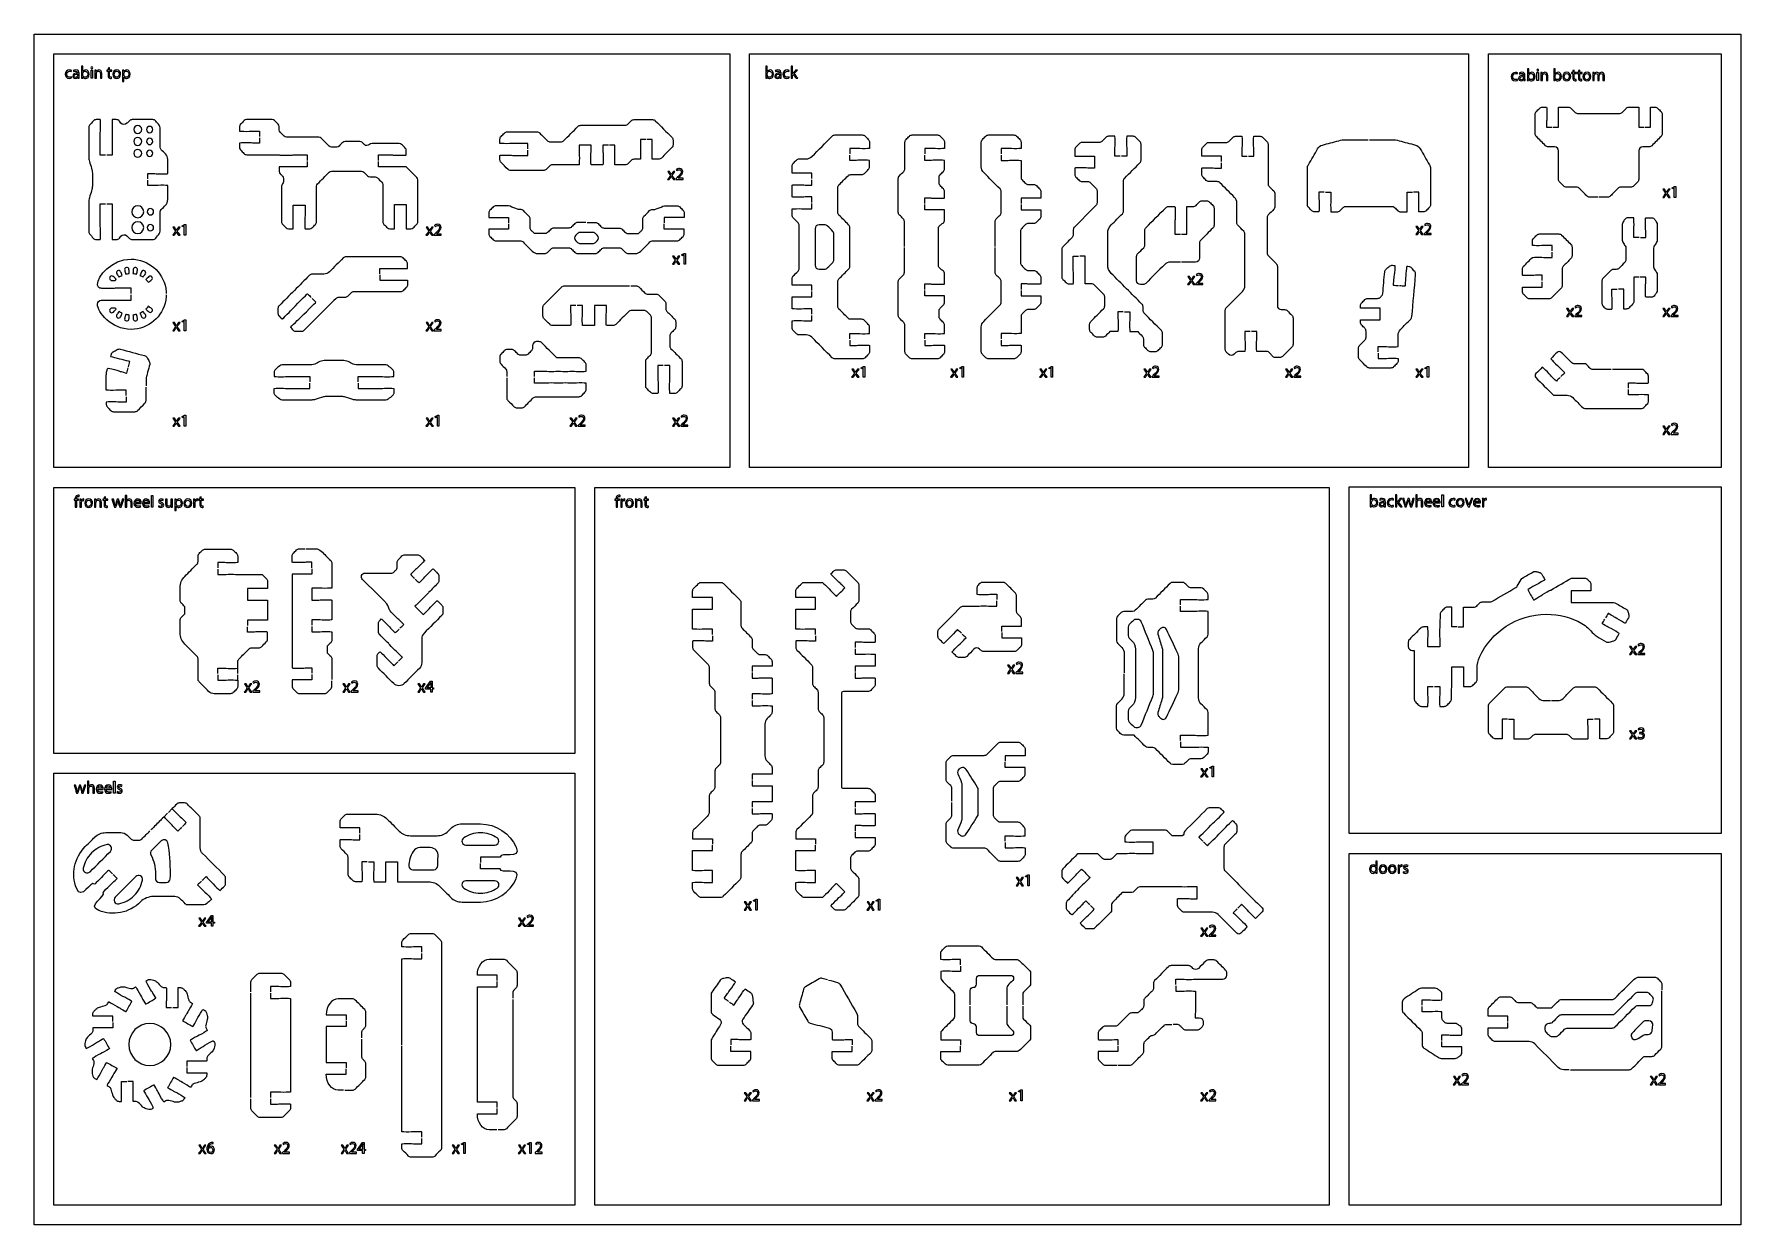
# Model space of a CAD drawing. Extents: x 0 to 430, y 150 to 450.
import ezdxf

# ---------------------------------------------------------------- set-up
doc = ezdxf.new("R2010")
doc.units = 0
doc.header["$MEASUREMENT"] = 0
doc.layers.add('DEFAULT', color=18, linetype='CONTINUOUS')

msp = doc.modelspace()

# ---------------------------------------------------------------- linework, layer by layer
at = {"layer": 'DEFAULT', "color": 116}
for points in [[(430, 150), (0, 150), (0, 450), (430, 450)], [(175.24, 340.79), (5, 340.79), (5, 445), (175.24, 445)], [(361.4, 340.79), (180.24, 340.79), (180.24, 445), (361.4, 445)], [(425, 340.79), (366.4, 340.79), (366.4, 445), (425, 445)], [(136.26, 268.77), (5, 268.77), (5, 335.79), (136.26, 335.79)], [(326.29, 155), (141.26, 155), (141.26, 335.79), (326.29, 335.79)], [(425, 248.59), (331.29, 248.59), (331.29, 335.92), (425, 335.92)], [(136.26, 155), (5, 155), (5, 263.77), (136.26, 263.77)], [(425, 155), (331.29, 155), (331.29, 243.59), (425, 243.59)]]:
    msp.add_lwpolyline(points, close=True, dxfattribs=at)
at = {"layer": 'DEFAULT', "color": 18}
for points in [[(14.33, 440.93), (14.7, 440.93), (14.7, 438.88), (14.33, 438.88)], [(378.63, 440.33), (379, 440.33), (379, 438.28), (378.63, 438.28)], [(413.23, 411.27), (413.22, 411.27), (412.74, 411.02), (412.67, 411.3), (413.27, 411.62), (413.59, 411.62), (413.59, 408.87), (413.23, 408.87)], [(37.83, 401.71), (37.83, 401.71), (37.35, 401.45), (37.28, 401.73), (37.88, 402.06), (38.19, 402.06), (38.19, 399.31), (37.83, 399.31)], [(163.73, 394.42), (163.72, 394.42), (163.24, 394.16), (163.17, 394.45), (163.77, 394.77), (164.09, 394.77), (164.09, 392.02), (163.73, 392.02)], [(37.83, 377.66), (37.83, 377.66), (37.35, 377.41), (37.28, 377.69), (37.88, 378.01), (38.19, 378.01), (38.19, 375.26), (37.83, 375.26)], [(208.9, 365.94), (208.89, 365.94), (208.41, 365.68), (208.34, 365.96), (208.94, 366.29), (209.26, 366.29), (209.26, 363.54), (208.9, 363.54)], [(233.81, 365.94), (233.8, 365.94), (233.32, 365.68), (233.25, 365.96), (233.85, 366.29), (234.17, 366.29), (234.17, 363.54), (233.81, 363.54)], [(256.25, 365.94), (256.24, 365.94), (255.76, 365.68), (255.69, 365.96), (256.29, 366.29), (256.61, 366.29), (256.61, 363.54), (256.25, 363.54)], [(350.99, 365.94), (350.98, 365.94), (350.5, 365.68), (350.43, 365.96), (351.03, 366.29), (351.35, 366.29), (351.35, 363.54), (350.99, 363.54)], [(37.83, 353.62), (37.83, 353.62), (37.35, 353.36), (37.28, 353.64), (37.88, 353.97), (38.19, 353.97), (38.19, 351.22), (37.83, 351.22)], [(101.63, 353.62), (101.62, 353.62), (101.15, 353.36), (101.07, 353.64), (101.67, 353.97), (101.99, 353.97), (101.99, 351.22), (101.63, 351.22)], [(29.55, 333.8), (29.92, 333.8), (29.92, 330.79), (29.55, 330.79)], [(354.69, 333.93), (355.07, 333.93), (355.07, 330.92), (354.69, 330.92)], [(99.92, 284.23), (99.92, 284.98), (98.64, 284.98), (98.64, 285.22), (99.87, 286.98), (100.27, 286.98), (100.27, 285.27), (100.65, 285.27), (100.65, 284.98), (100.27, 284.98), (100.27, 284.23)], [(296.81, 265.24), (296.8, 265.24), (296.32, 264.98), (296.25, 265.27), (296.85, 265.59), (297.17, 265.59), (297.17, 262.84), (296.81, 262.84)], [(20.02, 261.78), (20.39, 261.78), (20.39, 258.77), (20.02, 258.77)], [(250.32, 237.83), (250.32, 237.83), (249.84, 237.58), (249.77, 237.86), (250.37, 238.18), (250.68, 238.18), (250.68, 235.43), (250.32, 235.43)], [(44.71, 225.23), (44.71, 225.98), (43.43, 225.98), (43.43, 226.22), (44.66, 227.98), (45.06, 227.98), (45.06, 226.27), (45.44, 226.27), (45.44, 225.98), (45.06, 225.98), (45.06, 225.23)], [(181.79, 231.71), (181.78, 231.71), (181.3, 231.45), (181.23, 231.73), (181.83, 232.05), (182.15, 232.05), (182.15, 229.3), (181.79, 229.3)], [(212.73, 231.71), (212.72, 231.71), (212.24, 231.45), (212.17, 231.73), (212.77, 232.05), (213.09, 232.05), (213.09, 229.3), (212.73, 229.3)], [(248.58, 183.66), (248.57, 183.66), (248.09, 183.4), (248.02, 183.69), (248.62, 184.01), (248.93, 184.01), (248.93, 181.26), (248.58, 181.26)], [(82.77, 167.99), (82.77, 168.74), (81.5, 168.74), (81.5, 168.98), (82.72, 170.74), (83.12, 170.74), (83.12, 169.03), (83.51, 169.03), (83.51, 168.74), (83.12, 168.74), (83.12, 167.99)], [(108.22, 170.39), (108.21, 170.39), (107.74, 170.13), (107.66, 170.42), (108.26, 170.74), (108.58, 170.74), (108.58, 167.99), (108.22, 167.99)], [(124.89, 170.39), (124.88, 170.39), (124.4, 170.13), (124.33, 170.42), (124.93, 170.74), (125.25, 170.74), (125.25, 167.99), (124.89, 167.99)]]:
    msp.add_lwpolyline(points, close=True, dxfattribs=at)
at = {"layer": 'DEFAULT', "color": 1}
for points in [[(51.28, 288.89), (51.28, 290.25)], [(51.28, 287.24), (51.28, 288.59)], [(32.67, 252.76), (33.63, 253.71)], [(33.84, 253.92), (34.79, 254.88)], [(54.57, 182.08), (54.57, 208.39)]]:
    msp.add_lwpolyline(points, dxfattribs=at)
at = {"layer": 'DEFAULT', "color": 18}
for points, knots in [([(9.45, 438.96), (9.35, 438.91), (9.13, 438.84), (8.86, 438.84), (8.24, 438.84), (7.84, 439.26), (7.84, 439.89), (7.84, 440.52), (8.27, 440.97), (8.94, 440.97), (9.16, 440.97), (9.35, 440.92), (9.45, 440.87), (9.43, 440.77), (9.4, 440.68), (9.37, 440.58), (9.28, 440.63), (9.14, 440.68), (8.94, 440.68), (8.47, 440.68), (8.22, 440.33), (8.22, 439.9), (8.22, 439.43), (8.52, 439.14), (8.93, 439.14), (9.14, 439.14), (9.28, 439.19), (9.38, 439.24), (9.4, 439.15), (9.43, 439.05), (9.45, 438.96)], [0.812419, 0.812419, 0.812419, 0.812419, 1.812419, 1.812419, 1.812419, 2.812419, 2.812419, 2.812419, 3.812419, 3.812419, 3.812419, 4.812419, 4.812419, 4.812419, 5.662022, 5.662022, 5.662022, 6.662022, 6.662022, 6.662022, 7.662022, 7.662022, 7.662022, 8.662022, 8.662022, 8.662022, 9.662022, 9.662022, 9.662022, 10.474441, 10.474441, 10.474441, 10.474441]), ([(11.02, 438.88), (11.01, 438.97), (11, 439.05), (10.99, 439.14), (10.98, 439.14), (10.98, 439.14), (10.97, 439.14), (10.86, 438.98), (10.64, 438.84), (10.35, 438.84), (9.93, 438.84), (9.72, 439.13), (9.72, 439.42), (9.72, 439.92), (10.16, 440.19), (10.95, 440.19), (10.95, 440.2), (10.95, 440.21), (10.95, 440.23), (10.95, 440.4), (10.91, 440.7), (10.49, 440.7), (10.3, 440.7), (10.1, 440.64), (9.95, 440.55), (9.93, 440.63), (9.9, 440.71), (9.87, 440.8), (10.04, 440.91), (10.28, 440.98), (10.54, 440.98), (11.17, 440.98), (11.32, 440.55), (11.32, 440.14), (11.32, 439.88), (11.32, 439.63), (11.32, 439.37), (11.32, 439.2), (11.33, 439.02), (11.36, 438.88), (11.24, 438.88), (11.13, 438.88), (11.02, 438.88)], [0, 0, 0, 0, 0.736804, 0.736804, 0.736804, 0.772804, 0.772804, 0.772804, 1.772804, 1.772804, 1.772804, 2.772804, 2.772804, 2.772804, 3.772804, 3.772804, 3.772804, 3.892804, 3.892804, 3.892804, 4.892804, 4.892804, 4.892804, 5.892804, 5.892804, 5.892804, 6.628076, 6.628076, 6.628076, 7.628076, 7.628076, 7.628076, 8.628076, 8.628076, 8.628076, 10.799076, 10.799076, 10.799076, 11.799076, 11.799076, 11.799076, 12.758076, 12.758076, 12.758076, 12.758076]), ([(10.96, 439.93), (10.56, 439.94), (10.09, 439.86), (10.09, 439.47), (10.09, 439.23), (10.26, 439.11), (10.45, 439.11), (10.71, 439.11), (10.88, 439.28), (10.94, 439.45), (10.95, 439.49), (10.96, 439.53), (10.96, 439.57), (10.96, 439.69), (10.96, 439.81), (10.96, 439.93)], [1.007, 1.007, 1.007, 1.007, 2.007, 2.007, 2.007, 3.007, 3.007, 3.007, 4.007, 4.007, 4.007, 5.007, 5.007, 5.007, 6.014, 6.014, 6.014, 6.014]), ([(11.91, 438.88), (11.92, 439.02), (11.92, 439.23), (11.92, 439.41), (11.92, 440.24), (11.92, 441.06), (11.92, 441.89), (12.05, 441.89), (12.17, 441.89), (12.29, 441.89), (12.29, 441.46), (12.29, 441.03), (12.3, 440.6), (12.43, 440.83), (12.67, 440.98), (13, 440.98), (13.51, 440.98), (13.87, 440.55), (13.86, 439.93), (13.86, 439.2), (13.4, 438.84), (12.94, 438.84), (12.65, 438.84), (12.41, 438.95), (12.26, 439.22), (12.25, 439.22), (12.25, 439.22), (12.25, 439.22), (12.24, 439.11), (12.23, 439), (12.23, 438.88), (12.12, 438.88), (12.01, 438.88), (11.91, 438.88)], [0.912, 0.912, 0.912, 0.912, 1.912, 1.912, 1.912, 8.929, 8.929, 8.929, 9.972, 9.972, 9.972, 13.643, 13.643, 13.643, 14.643, 14.643, 14.643, 15.643, 15.643, 15.643, 16.643, 16.643, 16.643, 17.643, 17.643, 17.643, 17.679, 17.679, 17.679, 18.640199, 18.640199, 18.640199, 19.552199, 19.552199, 19.552199, 19.552199]), ([(12.29, 439.7), (12.29, 439.66), (12.3, 439.61), (12.31, 439.57), (12.38, 439.31), (12.6, 439.13), (12.87, 439.13), (13.26, 439.13), (13.49, 439.45), (13.49, 439.92), (13.49, 440.33), (13.28, 440.68), (12.88, 440.68), (12.63, 440.68), (12.39, 440.51), (12.31, 440.22), (12.3, 440.18), (12.29, 440.13), (12.29, 440.07), (12.29, 439.95), (12.29, 439.83), (12.29, 439.7)], [1.043, 1.043, 1.043, 1.043, 2.043, 2.043, 2.043, 3.043, 3.043, 3.043, 4.043, 4.043, 4.043, 5.043, 5.043, 5.043, 6.043, 6.043, 6.043, 7.043, 7.043, 7.043, 8.086, 8.086, 8.086, 8.086]), ([(14.75, 441.51), (14.75, 441.38), (14.66, 441.28), (14.51, 441.28), (14.38, 441.28), (14.29, 441.38), (14.29, 441.51), (14.29, 441.64), (14.38, 441.74), (14.52, 441.74), (14.66, 441.74), (14.75, 441.64), (14.75, 441.51)], [1, 1, 1, 1, 2, 2, 2, 3, 3, 3, 4, 4, 4, 5, 5, 5, 5]), ([(15.32, 440.38), (15.32, 440.59), (15.32, 440.76), (15.31, 440.93), (15.42, 440.93), (15.53, 440.93), (15.64, 440.93), (15.64, 440.82), (15.65, 440.7), (15.67, 440.59), (15.77, 440.79), (16, 440.98), (16.34, 440.98), (16.63, 440.98), (17.07, 440.81), (17.07, 440.11), (17.07, 439.7), (17.07, 439.29), (17.07, 438.88), (16.94, 438.88), (16.82, 438.88), (16.69, 438.88), (16.69, 439.28), (16.69, 439.67), (16.69, 440.06), (16.69, 440.39), (16.57, 440.67), (16.22, 440.67), (15.97, 440.67), (15.78, 440.49), (15.72, 440.29), (15.7, 440.24), (15.7, 440.18), (15.7, 440.11), (15.7, 439.7), (15.7, 439.29), (15.7, 438.88), (15.57, 438.88), (15.45, 438.88), (15.32, 438.88), (15.32, 439.38), (15.32, 439.88), (15.32, 440.38)], [4.233, 4.233, 4.233, 4.233, 5.233, 5.233, 5.233, 6.169, 6.169, 6.169, 7.153875, 7.153875, 7.153875, 8.153875, 8.153875, 8.153875, 9.153875, 9.153875, 9.153875, 12.618875, 12.618875, 12.618875, 13.672875, 13.672875, 13.672875, 17.017875, 17.017875, 17.017875, 18.017875, 18.017875, 18.017875, 19.017875, 19.017875, 19.017875, 20.017875, 20.017875, 20.017875, 23.507875, 23.507875, 23.507875, 24.562875, 24.562875, 24.562875, 28.795875, 28.795875, 28.795875, 28.795875]), ([(19.02, 441.52), (19.02, 441.32), (19.02, 441.13), (19.02, 440.93), (19.2, 440.93), (19.37, 440.93), (19.55, 440.93), (19.55, 440.84), (19.55, 440.74), (19.55, 440.65), (19.37, 440.65), (19.2, 440.65), (19.02, 440.65), (19.02, 440.28), (19.02, 439.91), (19.02, 439.54), (19.02, 439.29), (19.09, 439.14), (19.3, 439.14), (19.39, 439.14), (19.47, 439.16), (19.51, 439.17), (19.52, 439.08), (19.52, 438.98), (19.53, 438.89), (19.46, 438.86), (19.34, 438.84), (19.2, 438.84), (19.03, 438.84), (18.89, 438.9), (18.8, 439), (18.69, 439.11), (18.65, 439.29), (18.65, 439.53), (18.65, 439.9), (18.65, 440.27), (18.65, 440.65), (18.55, 440.65), (18.44, 440.65), (18.34, 440.65), (18.34, 440.74), (18.34, 440.84), (18.34, 440.93), (18.44, 440.93), (18.55, 440.93), (18.65, 440.93), (18.65, 441.09), (18.65, 441.26), (18.65, 441.42), (18.78, 441.45), (18.9, 441.49), (19.02, 441.52)], [1.067045, 1.067045, 1.067045, 1.067045, 2.734045, 2.734045, 2.734045, 4.246045, 4.246045, 4.246045, 5.050045, 5.050045, 5.050045, 6.562045, 6.562045, 6.562045, 9.692045, 9.692045, 9.692045, 10.692045, 10.692045, 10.692045, 11.692045, 11.692045, 11.692045, 12.4845, 12.4845, 12.4845, 13.4845, 13.4845, 13.4845, 14.4845, 14.4845, 14.4845, 15.4845, 15.4845, 15.4845, 18.6505, 18.6505, 18.6505, 19.5505, 19.5505, 19.5505, 20.3545, 20.3545, 20.3545, 21.2545, 21.2545, 21.2545, 22.6465, 22.6465, 22.6465, 23.713546, 23.713546, 23.713546, 23.713546]), ([(21.8, 439.92), (21.8, 439.17), (21.27, 438.84), (20.78, 438.84), (20.22, 438.84), (19.8, 439.24), (19.8, 439.89), (19.8, 440.58), (20.25, 440.98), (20.81, 440.98), (21.4, 440.98), (21.8, 440.55), (21.8, 439.92)], [1, 1, 1, 1, 2, 2, 2, 3, 3, 3, 4, 4, 4, 5, 5, 5, 5]), ([(20.17, 439.9), (20.17, 439.45), (20.43, 439.12), (20.8, 439.12), (21.15, 439.12), (21.42, 439.45), (21.42, 439.91), (21.42, 440.26), (21.24, 440.7), (20.8, 440.7), (20.36, 440.7), (20.17, 440.29), (20.17, 439.9)], [0, 0, 0, 0, 1, 1, 1, 2, 2, 2, 3, 3, 3, 4, 4, 4, 4]), ([(22.27, 440.26), (22.27, 440.52), (22.26, 440.74), (22.25, 440.93), (22.36, 440.93), (22.48, 440.93), (22.59, 440.93), (22.59, 440.81), (22.6, 440.7), (22.61, 440.58), (22.76, 440.83), (23.01, 440.98), (23.34, 440.98), (23.84, 440.98), (24.21, 440.56), (24.21, 439.94), (24.21, 439.2), (23.76, 438.84), (23.28, 438.84), (23.01, 438.84), (22.77, 438.95), (22.64, 439.16), (22.64, 438.79), (22.64, 438.42), (22.64, 438.04), (22.51, 438.04), (22.39, 438.04), (22.27, 438.04), (22.27, 438.78), (22.27, 439.52), (22.27, 440.26)], [6.285, 6.285, 6.285, 6.285, 7.285, 7.285, 7.285, 8.234, 8.234, 8.234, 9.254109, 9.254109, 9.254109, 10.254109, 10.254109, 10.254109, 11.254109, 11.254109, 11.254109, 12.254109, 12.254109, 12.254109, 13.278109, 13.278109, 13.278109, 16.432109, 16.432109, 16.432109, 17.475109, 17.475109, 17.475109, 23.760109, 23.760109, 23.760109, 23.760109]), ([(22.64, 439.72), (22.64, 439.66), (22.65, 439.61), (22.65, 439.56), (22.72, 439.31), (22.95, 439.13), (23.21, 439.13), (23.61, 439.13), (23.84, 439.45), (23.84, 439.92), (23.84, 440.33), (23.62, 440.68), (23.23, 440.68), (22.97, 440.68), (22.73, 440.5), (22.66, 440.22), (22.65, 440.17), (22.64, 440.12), (22.64, 440.07), (22.64, 439.95), (22.64, 439.83), (22.64, 439.72)], [0.996, 0.996, 0.996, 0.996, 1.996, 1.996, 1.996, 2.996, 2.996, 2.996, 3.996, 3.996, 3.996, 4.996, 4.996, 4.996, 5.996, 5.996, 5.996, 6.996, 6.996, 6.996, 7.992, 7.992, 7.992, 7.992]), ([(184.32, 438.88), (184.33, 439.02), (184.34, 439.23), (184.34, 439.41), (184.34, 440.24), (184.34, 441.06), (184.34, 441.89), (184.46, 441.89), (184.59, 441.89), (184.71, 441.89), (184.71, 441.46), (184.71, 441.03), (184.72, 440.6), (184.85, 440.83), (185.09, 440.98), (185.42, 440.98), (185.92, 440.98), (186.28, 440.55), (186.28, 439.93), (186.28, 439.2), (185.82, 438.84), (185.36, 438.84), (185.06, 438.84), (184.83, 438.95), (184.68, 439.22), (184.67, 439.22), (184.67, 439.22), (184.66, 439.22), (184.66, 439.11), (184.65, 439), (184.65, 438.88), (184.54, 438.88), (184.43, 438.88), (184.32, 438.88)], [0.912, 0.912, 0.912, 0.912, 1.912, 1.912, 1.912, 8.929, 8.929, 8.929, 9.972, 9.972, 9.972, 13.643, 13.643, 13.643, 14.643, 14.643, 14.643, 15.643, 15.643, 15.643, 16.643, 16.643, 16.643, 17.643, 17.643, 17.643, 17.679, 17.679, 17.679, 18.640199, 18.640199, 18.640199, 19.552199, 19.552199, 19.552199, 19.552199]), ([(184.71, 439.7), (184.71, 439.66), (184.72, 439.61), (184.73, 439.57), (184.8, 439.31), (185.01, 439.13), (185.28, 439.13), (185.67, 439.13), (185.91, 439.45), (185.91, 439.92), (185.91, 440.33), (185.7, 440.68), (185.3, 440.68), (185.04, 440.68), (184.81, 440.51), (184.73, 440.22), (184.72, 440.18), (184.71, 440.13), (184.71, 440.07), (184.71, 439.95), (184.71, 439.83), (184.71, 439.7)], [1.043, 1.043, 1.043, 1.043, 2.043, 2.043, 2.043, 3.043, 3.043, 3.043, 4.043, 4.043, 4.043, 5.043, 5.043, 5.043, 6.043, 6.043, 6.043, 7.043, 7.043, 7.043, 8.086, 8.086, 8.086, 8.086]), ([(187.88, 438.88), (187.87, 438.97), (187.86, 439.05), (187.85, 439.14), (187.85, 439.14), (187.85, 439.14), (187.84, 439.14), (187.73, 438.98), (187.51, 438.84), (187.22, 438.84), (186.8, 438.84), (186.59, 439.13), (186.59, 439.42), (186.59, 439.92), (187.03, 440.19), (187.82, 440.19), (187.82, 440.2), (187.82, 440.21), (187.82, 440.23), (187.82, 440.4), (187.77, 440.7), (187.35, 440.7), (187.16, 440.7), (186.97, 440.64), (186.82, 440.55), (186.79, 440.63), (186.77, 440.71), (186.74, 440.8), (186.91, 440.91), (187.15, 440.98), (187.41, 440.98), (188.04, 440.98), (188.19, 440.55), (188.19, 440.14), (188.19, 439.88), (188.19, 439.63), (188.19, 439.37), (188.19, 439.2), (188.2, 439.02), (188.22, 438.88), (188.11, 438.88), (188, 438.88), (187.88, 438.88)], [0.959, 0.959, 0.959, 0.959, 1.695804, 1.695804, 1.695804, 1.731804, 1.731804, 1.731804, 2.731804, 2.731804, 2.731804, 3.731804, 3.731804, 3.731804, 4.731804, 4.731804, 4.731804, 4.851804, 4.851804, 4.851804, 5.851804, 5.851804, 5.851804, 6.851804, 6.851804, 6.851804, 7.587076, 7.587076, 7.587076, 8.587076, 8.587076, 8.587076, 9.587076, 9.587076, 9.587076, 11.758076, 11.758076, 11.758076, 12.758076, 12.758076, 12.758076, 13.717076, 13.717076, 13.717076, 13.717076]), ([(187.83, 439.93), (187.42, 439.94), (186.96, 439.86), (186.96, 439.47), (186.96, 439.23), (187.12, 439.11), (187.31, 439.11), (187.58, 439.11), (187.75, 439.28), (187.81, 439.45), (187.82, 439.49), (187.83, 439.53), (187.83, 439.57), (187.83, 439.69), (187.83, 439.81), (187.83, 439.93)], [1.007, 1.007, 1.007, 1.007, 2.007, 2.007, 2.007, 3.007, 3.007, 3.007, 4.007, 4.007, 4.007, 5.007, 5.007, 5.007, 6.014, 6.014, 6.014, 6.014]), ([(190.25, 438.96), (190.15, 438.91), (189.94, 438.84), (189.66, 438.84), (189.04, 438.84), (188.64, 439.26), (188.64, 439.89), (188.64, 440.52), (189.07, 440.97), (189.74, 440.97), (189.96, 440.97), (190.16, 440.92), (190.26, 440.87), (190.23, 440.77), (190.2, 440.68), (190.17, 440.58), (190.08, 440.63), (189.95, 440.68), (189.74, 440.68), (189.27, 440.68), (189.02, 440.33), (189.02, 439.9), (189.02, 439.43), (189.32, 439.14), (189.73, 439.14), (189.94, 439.14), (190.08, 439.19), (190.19, 439.24), (190.21, 439.15), (190.23, 439.05), (190.25, 438.96)], [0.812419, 0.812419, 0.812419, 0.812419, 1.812419, 1.812419, 1.812419, 2.812419, 2.812419, 2.812419, 3.812419, 3.812419, 3.812419, 4.812419, 4.812419, 4.812419, 5.662022, 5.662022, 5.662022, 6.662022, 6.662022, 6.662022, 7.662022, 7.662022, 7.662022, 8.662022, 8.662022, 8.662022, 9.662022, 9.662022, 9.662022, 10.474441, 10.474441, 10.474441, 10.474441]), ([(191.05, 439.99), (191.11, 440.06), (191.19, 440.15), (191.25, 440.22), (191.45, 440.46), (191.65, 440.69), (191.85, 440.93), (192, 440.93), (192.14, 440.93), (192.29, 440.93), (192.03, 440.65), (191.77, 440.37), (191.5, 440.09), (191.8, 439.69), (192.1, 439.28), (192.4, 438.88), (192.25, 438.88), (192.1, 438.88), (191.95, 438.88), (191.72, 439.21), (191.48, 439.54), (191.25, 439.86), (191.18, 439.79), (191.12, 439.72), (191.05, 439.65), (191.05, 439.4), (191.05, 439.14), (191.05, 438.88), (190.93, 438.88), (190.81, 438.88), (190.69, 438.88), (190.69, 439.88), (190.69, 440.89), (190.69, 441.89), (190.81, 441.89), (190.93, 441.89), (191.05, 441.89), (191.05, 441.25), (191.05, 440.62), (191.05, 439.99)], [5.373, 5.373, 5.373, 5.373, 6.373664, 6.373664, 6.373664, 9.004521, 9.004521, 9.004521, 10.276366, 10.276366, 10.276366, 13.553344, 13.553344, 13.553344, 17.822986, 17.822986, 17.822986, 19.106839, 19.106839, 19.106839, 22.53798, 22.53798, 22.53798, 23.345734, 23.345734, 23.345734, 25.530184, 25.530184, 25.530184, 26.573877, 26.573877, 26.573877, 35.095536, 35.095536, 35.095536, 36.139229, 36.139229, 36.139229, 41.515799, 41.515799, 41.515799, 41.515799]), ([(373.74, 438.36), (373.64, 438.31), (373.43, 438.24), (373.15, 438.24), (372.53, 438.24), (372.13, 438.66), (372.13, 439.29), (372.13, 439.92), (372.56, 440.37), (373.23, 440.37), (373.45, 440.37), (373.65, 440.32), (373.75, 440.27), (373.72, 440.17), (373.69, 440.08), (373.66, 439.98), (373.57, 440.03), (373.43, 440.08), (373.23, 440.08), (372.76, 440.08), (372.51, 439.73), (372.51, 439.3), (372.51, 438.83), (372.81, 438.54), (373.22, 438.54), (373.43, 438.54), (373.57, 438.59), (373.68, 438.64), (373.7, 438.55), (373.72, 438.45), (373.74, 438.36)], [0.812419, 0.812419, 0.812419, 0.812419, 1.812419, 1.812419, 1.812419, 2.812419, 2.812419, 2.812419, 3.812419, 3.812419, 3.812419, 4.812419, 4.812419, 4.812419, 5.662022, 5.662022, 5.662022, 6.662022, 6.662022, 6.662022, 7.662022, 7.662022, 7.662022, 8.662022, 8.662022, 8.662022, 9.662022, 9.662022, 9.662022, 10.474441, 10.474441, 10.474441, 10.474441]), ([(375.31, 438.28), (375.3, 438.37), (375.29, 438.46), (375.28, 438.54), (375.28, 438.54), (375.27, 438.54), (375.27, 438.54), (375.15, 438.38), (374.93, 438.24), (374.64, 438.24), (374.23, 438.24), (374.01, 438.53), (374.01, 438.82), (374.01, 439.32), (374.45, 439.59), (375.25, 439.59), (375.25, 439.6), (375.25, 439.61), (375.25, 439.63), (375.25, 439.8), (375.2, 440.1), (374.78, 440.1), (374.59, 440.1), (374.39, 440.04), (374.25, 439.95), (374.22, 440.03), (374.19, 440.11), (374.16, 440.2), (374.33, 440.31), (374.58, 440.38), (374.84, 440.38), (375.46, 440.38), (375.61, 439.95), (375.61, 439.54), (375.61, 439.28), (375.61, 439.03), (375.61, 438.77), (375.61, 438.6), (375.62, 438.42), (375.65, 438.28), (375.54, 438.28), (375.42, 438.28), (375.31, 438.28)], [0, 0, 0, 0, 0.736804, 0.736804, 0.736804, 0.772804, 0.772804, 0.772804, 1.772804, 1.772804, 1.772804, 2.772804, 2.772804, 2.772804, 3.772804, 3.772804, 3.772804, 3.892804, 3.892804, 3.892804, 4.892804, 4.892804, 4.892804, 5.892804, 5.892804, 5.892804, 6.628076, 6.628076, 6.628076, 7.628076, 7.628076, 7.628076, 8.628076, 8.628076, 8.628076, 10.799076, 10.799076, 10.799076, 11.799076, 11.799076, 11.799076, 12.758076, 12.758076, 12.758076, 12.758076]), ([(375.25, 439.33), (374.85, 439.34), (374.39, 439.26), (374.39, 438.87), (374.39, 438.63), (374.55, 438.51), (374.74, 438.51), (375.01, 438.51), (375.17, 438.68), (375.23, 438.85), (375.25, 438.89), (375.25, 438.93), (375.25, 438.97), (375.25, 439.09), (375.25, 439.21), (375.25, 439.33)], [1.007, 1.007, 1.007, 1.007, 2.007, 2.007, 2.007, 3.007, 3.007, 3.007, 4.007, 4.007, 4.007, 5.007, 5.007, 5.007, 6.014, 6.014, 6.014, 6.014]), ([(376.2, 438.28), (376.21, 438.42), (376.22, 438.63), (376.22, 438.81), (376.22, 439.64), (376.22, 440.46), (376.22, 441.29), (376.34, 441.29), (376.46, 441.29), (376.58, 441.29), (376.58, 440.86), (376.58, 440.43), (376.59, 440), (376.72, 440.23), (376.96, 440.38), (377.29, 440.38), (377.8, 440.38), (378.16, 439.95), (378.15, 439.33), (378.15, 438.6), (377.69, 438.24), (377.24, 438.24), (376.94, 438.24), (376.7, 438.35), (376.55, 438.62), (376.55, 438.62), (376.54, 438.62), (376.54, 438.62), (376.53, 438.51), (376.53, 438.4), (376.52, 438.28), (376.41, 438.28), (376.31, 438.28), (376.2, 438.28)], [0.912, 0.912, 0.912, 0.912, 1.912, 1.912, 1.912, 8.929, 8.929, 8.929, 9.972, 9.972, 9.972, 13.643, 13.643, 13.643, 14.643, 14.643, 14.643, 15.643, 15.643, 15.643, 16.643, 16.643, 16.643, 17.643, 17.643, 17.643, 17.679, 17.679, 17.679, 18.640199, 18.640199, 18.640199, 19.552199, 19.552199, 19.552199, 19.552199]), ([(376.58, 439.1), (376.58, 439.06), (376.59, 439.01), (376.6, 438.97), (376.67, 438.71), (376.89, 438.53), (377.16, 438.53), (377.55, 438.53), (377.78, 438.85), (377.78, 439.32), (377.78, 439.73), (377.57, 440.08), (377.17, 440.08), (376.92, 440.08), (376.68, 439.91), (376.61, 439.62), (376.6, 439.58), (376.58, 439.53), (376.58, 439.47), (376.58, 439.35), (376.58, 439.23), (376.58, 439.1)], [1.043, 1.043, 1.043, 1.043, 2.043, 2.043, 2.043, 3.043, 3.043, 3.043, 4.043, 4.043, 4.043, 5.043, 5.043, 5.043, 6.043, 6.043, 6.043, 7.043, 7.043, 7.043, 8.086, 8.086, 8.086, 8.086]), ([(379.04, 440.91), (379.04, 440.78), (378.95, 440.68), (378.8, 440.68), (378.67, 440.68), (378.58, 440.78), (378.58, 440.91), (378.58, 441.04), (378.68, 441.14), (378.81, 441.14), (378.95, 441.14), (379.04, 441.04), (379.04, 440.91)], [1, 1, 1, 1, 2, 2, 2, 3, 3, 3, 4, 4, 4, 5, 5, 5, 5]), ([(379.62, 439.78), (379.62, 439.99), (379.61, 440.16), (379.6, 440.33), (379.71, 440.33), (379.82, 440.33), (379.93, 440.33), (379.94, 440.22), (379.94, 440.11), (379.96, 439.99), (380.06, 440.19), (380.3, 440.38), (380.64, 440.38), (380.92, 440.38), (381.36, 440.21), (381.36, 439.51), (381.36, 439.1), (381.36, 438.69), (381.36, 438.28), (381.23, 438.28), (381.11, 438.28), (380.99, 438.28), (380.99, 438.68), (380.99, 439.07), (380.99, 439.46), (380.99, 439.79), (380.86, 440.07), (380.51, 440.07), (380.27, 440.07), (380.08, 439.89), (380.01, 439.69), (380, 439.64), (379.99, 439.58), (379.99, 439.51), (379.99, 439.1), (379.99, 438.69), (379.99, 438.28), (379.86, 438.28), (379.74, 438.28), (379.62, 438.28), (379.62, 438.78), (379.62, 439.28), (379.62, 439.78)], [4.233, 4.233, 4.233, 4.233, 5.233, 5.233, 5.233, 6.169, 6.169, 6.169, 7.153875, 7.153875, 7.153875, 8.153875, 8.153875, 8.153875, 9.153875, 9.153875, 9.153875, 12.619875, 12.619875, 12.619875, 13.673875, 13.673875, 13.673875, 17.018875, 17.018875, 17.018875, 18.018875, 18.018875, 18.018875, 19.018875, 19.018875, 19.018875, 20.018875, 20.018875, 20.018875, 23.508875, 23.508875, 23.508875, 24.563875, 24.563875, 24.563875, 28.796875, 28.796875, 28.796875, 28.796875]), ([(382.85, 438.28), (382.85, 438.42), (382.86, 438.63), (382.86, 438.81), (382.86, 439.64), (382.86, 440.46), (382.86, 441.29), (382.99, 441.29), (383.11, 441.29), (383.23, 441.29), (383.23, 440.86), (383.23, 440.43), (383.24, 440), (383.37, 440.23), (383.61, 440.38), (383.94, 440.38), (384.44, 440.38), (384.8, 439.95), (384.8, 439.33), (384.8, 438.6), (384.34, 438.24), (383.88, 438.24), (383.59, 438.24), (383.35, 438.35), (383.2, 438.62), (383.19, 438.62), (383.19, 438.62), (383.18, 438.62), (383.18, 438.51), (383.17, 438.4), (383.17, 438.28), (383.06, 438.28), (382.95, 438.28), (382.85, 438.28)], [0.912, 0.912, 0.912, 0.912, 1.912, 1.912, 1.912, 8.929, 8.929, 8.929, 9.972, 9.972, 9.972, 13.643, 13.643, 13.643, 14.643, 14.643, 14.643, 15.643, 15.643, 15.643, 16.643, 16.643, 16.643, 17.643, 17.643, 17.643, 17.679, 17.679, 17.679, 18.640199, 18.640199, 18.640199, 19.552199, 19.552199, 19.552199, 19.552199]), ([(383.23, 439.1), (383.23, 439.06), (383.24, 439.01), (383.25, 438.97), (383.32, 438.71), (383.53, 438.53), (383.81, 438.53), (384.19, 438.53), (384.43, 438.85), (384.43, 439.32), (384.43, 439.73), (384.22, 440.08), (383.82, 440.08), (383.56, 440.08), (383.33, 439.91), (383.25, 439.62), (383.24, 439.58), (383.23, 439.53), (383.23, 439.47), (383.23, 439.35), (383.23, 439.23), (383.23, 439.1)], [1.043, 1.043, 1.043, 1.043, 2.043, 2.043, 2.043, 3.043, 3.043, 3.043, 4.043, 4.043, 4.043, 5.043, 5.043, 5.043, 6.043, 6.043, 6.043, 7.043, 7.043, 7.043, 8.086, 8.086, 8.086, 8.086]), ([(387.12, 439.32), (387.12, 438.57), (386.6, 438.24), (386.1, 438.24), (385.55, 438.24), (385.12, 438.64), (385.12, 439.29), (385.12, 439.98), (385.57, 440.38), (386.14, 440.38), (386.73, 440.38), (387.12, 439.95), (387.12, 439.32)], [1, 1, 1, 1, 2, 2, 2, 3, 3, 3, 4, 4, 4, 5, 5, 5, 5]), ([(385.5, 439.3), (385.5, 438.85), (385.76, 438.52), (386.12, 438.52), (386.48, 438.52), (386.74, 438.85), (386.74, 439.31), (386.74, 439.66), (386.57, 440.1), (386.13, 440.1), (385.69, 440.1), (385.5, 439.69), (385.5, 439.3)], [0, 0, 0, 0, 1, 1, 1, 2, 2, 2, 3, 3, 3, 4, 4, 4, 4]), ([(388.04, 440.92), (388.04, 440.72), (388.04, 440.53), (388.04, 440.33), (388.22, 440.33), (388.4, 440.33), (388.58, 440.33), (388.58, 440.24), (388.58, 440.14), (388.58, 440.05), (388.4, 440.05), (388.22, 440.05), (388.04, 440.05), (388.04, 439.68), (388.04, 439.31), (388.04, 438.94), (388.04, 438.69), (388.12, 438.54), (388.32, 438.54), (388.42, 438.54), (388.49, 438.56), (388.54, 438.57), (388.54, 438.48), (388.55, 438.38), (388.56, 438.29), (388.48, 438.26), (388.37, 438.24), (388.23, 438.24), (388.05, 438.24), (387.91, 438.3), (387.82, 438.4), (387.72, 438.51), (387.68, 438.69), (387.68, 438.93), (387.68, 439.3), (387.68, 439.67), (387.68, 440.05), (387.57, 440.05), (387.47, 440.05), (387.36, 440.05), (387.36, 440.14), (387.36, 440.24), (387.36, 440.33), (387.47, 440.33), (387.57, 440.33), (387.68, 440.33), (387.68, 440.49), (387.68, 440.66), (387.68, 440.82), (387.8, 440.85), (387.92, 440.89), (388.04, 440.92)], [1.067045, 1.067045, 1.067045, 1.067045, 2.734045, 2.734045, 2.734045, 4.246045, 4.246045, 4.246045, 5.050045, 5.050045, 5.050045, 6.562045, 6.562045, 6.562045, 9.692045, 9.692045, 9.692045, 10.692045, 10.692045, 10.692045, 11.692045, 11.692045, 11.692045, 12.4845, 12.4845, 12.4845, 13.4845, 13.4845, 13.4845, 14.4845, 14.4845, 14.4845, 15.4845, 15.4845, 15.4845, 18.6505, 18.6505, 18.6505, 19.5505, 19.5505, 19.5505, 20.3545, 20.3545, 20.3545, 21.2545, 21.2545, 21.2545, 22.6465, 22.6465, 22.6465, 23.713546, 23.713546, 23.713546, 23.713546]), ([(389.44, 440.92), (389.44, 440.72), (389.44, 440.53), (389.44, 440.33), (389.62, 440.33), (389.8, 440.33), (389.98, 440.33), (389.98, 440.24), (389.98, 440.14), (389.98, 440.05), (389.8, 440.05), (389.62, 440.05), (389.44, 440.05), (389.44, 439.68), (389.44, 439.31), (389.44, 438.94), (389.44, 438.69), (389.52, 438.54), (389.72, 438.54), (389.82, 438.54), (389.89, 438.56), (389.94, 438.57), (389.95, 438.48), (389.95, 438.38), (389.96, 438.29), (389.88, 438.26), (389.77, 438.24), (389.63, 438.24), (389.45, 438.24), (389.31, 438.3), (389.22, 438.4), (389.12, 438.51), (389.08, 438.69), (389.08, 438.93), (389.08, 439.3), (389.08, 439.67), (389.08, 440.05), (388.98, 440.05), (388.87, 440.05), (388.76, 440.05), (388.76, 440.14), (388.76, 440.24), (388.76, 440.33), (388.87, 440.33), (388.98, 440.33), (389.08, 440.33), (389.08, 440.49), (389.08, 440.66), (389.08, 440.82), (389.2, 440.85), (389.32, 440.89), (389.44, 440.92)], [1.067045, 1.067045, 1.067045, 1.067045, 2.734045, 2.734045, 2.734045, 4.246045, 4.246045, 4.246045, 5.050045, 5.050045, 5.050045, 6.562045, 6.562045, 6.562045, 9.692045, 9.692045, 9.692045, 10.692045, 10.692045, 10.692045, 11.692045, 11.692045, 11.692045, 12.4845, 12.4845, 12.4845, 13.4845, 13.4845, 13.4845, 14.4845, 14.4845, 14.4845, 15.4845, 15.4845, 15.4845, 18.6505, 18.6505, 18.6505, 19.5505, 19.5505, 19.5505, 20.3545, 20.3545, 20.3545, 21.2545, 21.2545, 21.2545, 22.6465, 22.6465, 22.6465, 23.713546, 23.713546, 23.713546, 23.713546]), ([(392.23, 439.32), (392.23, 438.57), (391.7, 438.24), (391.21, 438.24), (390.65, 438.24), (390.22, 438.64), (390.22, 439.29), (390.22, 439.98), (390.67, 440.38), (391.24, 440.38), (391.83, 440.38), (392.23, 439.95), (392.23, 439.32)], [1, 1, 1, 1, 2, 2, 2, 3, 3, 3, 4, 4, 4, 5, 5, 5, 5]), ([(390.6, 439.3), (390.6, 438.85), (390.86, 438.52), (391.22, 438.52), (391.58, 438.52), (391.84, 438.85), (391.84, 439.31), (391.84, 439.66), (391.67, 440.1), (391.23, 440.1), (390.79, 440.1), (390.6, 439.69), (390.6, 439.3)], [0, 0, 0, 0, 1, 1, 1, 2, 2, 2, 3, 3, 3, 4, 4, 4, 4]), ([(392.7, 439.78), (392.7, 439.99), (392.69, 440.16), (392.68, 440.33), (392.79, 440.33), (392.9, 440.33), (393.01, 440.33), (393.01, 440.22), (393.02, 440.11), (393.02, 440), (393.03, 440), (393.03, 440), (393.03, 440), (393.15, 440.2), (393.34, 440.38), (393.68, 440.38), (393.96, 440.38), (394.17, 440.21), (394.27, 439.97), (394.33, 440.08), (394.41, 440.17), (394.49, 440.23), (394.62, 440.33), (394.75, 440.38), (394.95, 440.38), (395.22, 440.38), (395.62, 440.2), (395.62, 439.49), (395.62, 439.09), (395.62, 438.68), (395.62, 438.28), (395.5, 438.28), (395.38, 438.28), (395.26, 438.28), (395.26, 438.67), (395.26, 439.06), (395.26, 439.44), (395.26, 439.84), (395.11, 440.07), (394.81, 440.07), (394.6, 440.07), (394.44, 439.92), (394.37, 439.73), (394.35, 439.68), (394.34, 439.62), (394.34, 439.55), (394.34, 439.13), (394.34, 438.7), (394.34, 438.28), (394.22, 438.28), (394.1, 438.28), (393.98, 438.28), (393.98, 438.69), (393.98, 439.1), (393.98, 439.51), (393.98, 439.84), (393.83, 440.07), (393.55, 440.07), (393.32, 440.07), (393.15, 439.89), (393.09, 439.7), (393.07, 439.65), (393.06, 439.58), (393.06, 439.52), (393.06, 439.11), (393.06, 438.69), (393.06, 438.28), (392.94, 438.28), (392.82, 438.28), (392.7, 438.28), (392.7, 438.78), (392.7, 439.28), (392.7, 439.78)], [4.233, 4.233, 4.233, 4.233, 5.233, 5.233, 5.233, 6.157, 6.157, 6.157, 7.093231, 7.093231, 7.093231, 7.129231, 7.129231, 7.129231, 8.129231, 8.129231, 8.129231, 9.153231, 9.153231, 9.153231, 10.153231, 10.153231, 10.153231, 11.153231, 11.153231, 11.153231, 12.153231, 12.153231, 12.153231, 15.571231, 15.571231, 15.571231, 16.602231, 16.602231, 16.602231, 19.888231, 19.888231, 19.888231, 20.888231, 20.888231, 20.888231, 21.888231, 21.888231, 21.888231, 22.888231, 22.888231, 22.888231, 26.474231, 26.474231, 26.474231, 27.505231, 27.505231, 27.505231, 30.983231, 30.983231, 30.983231, 31.983231, 31.983231, 31.983231, 32.983231, 32.983231, 32.983231, 33.983231, 33.983231, 33.983231, 37.485231, 37.485231, 37.485231, 38.516231, 38.516231, 38.516231, 42.749231, 42.749231, 42.749231, 42.749231]), ([(160.06, 415.41), (160.15, 415.26), (160.25, 415.11), (160.35, 414.97), (160.43, 414.85), (160.49, 414.75), (160.56, 414.63), (160.56, 414.63), (160.56, 414.63), (160.57, 414.63), (160.64, 414.75), (160.7, 414.86), (160.77, 414.97), (160.87, 415.12), (160.96, 415.26), (161.06, 415.41), (161.19, 415.41), (161.33, 415.41), (161.46, 415.41), (161.23, 415.08), (161, 414.75), (160.76, 414.42), (161, 414.06), (161.24, 413.71), (161.48, 413.36), (161.34, 413.36), (161.2, 413.36), (161.06, 413.36), (160.96, 413.51), (160.86, 413.67), (160.76, 413.82), (160.68, 413.94), (160.61, 414.05), (160.53, 414.18), (160.46, 414.05), (160.39, 413.94), (160.31, 413.82), (160.22, 413.67), (160.12, 413.51), (160.02, 413.36), (159.88, 413.36), (159.75, 413.36), (159.61, 413.36), (159.85, 413.71), (160.09, 414.06), (160.34, 414.4), (160.11, 414.74), (159.87, 415.07), (159.64, 415.41), (159.78, 415.41), (159.92, 415.41), (160.06, 415.41)], [0, 0, 0, 0, 1.496308, 1.496308, 1.496308, 2.496308, 2.496308, 2.496308, 2.532308, 2.532308, 2.532308, 3.532308, 3.532308, 3.532308, 5.012538, 5.012538, 5.012538, 6.150538, 6.150538, 6.150538, 9.58363, 9.58363, 9.58363, 13.210133, 13.210133, 13.210133, 14.409133, 14.409133, 14.409133, 15.96931, 15.96931, 15.96931, 16.99231, 16.99231, 16.99231, 17.99231, 17.99231, 17.99231, 19.544886, 19.544886, 19.544886, 20.708886, 20.708886, 20.708886, 24.319335, 24.319335, 24.319335, 27.775641, 27.775641, 27.775641, 28.950641, 28.950641, 28.950641, 28.950641]), ([(161.73, 413.36), (161.73, 413.43), (161.73, 413.51), (161.73, 413.59), (161.82, 413.68), (161.92, 413.78), (162.02, 413.87), (162.72, 414.54), (163.04, 414.89), (163.04, 415.31), (163.04, 415.59), (162.91, 415.85), (162.5, 415.85), (162.25, 415.85), (162.04, 415.72), (161.91, 415.61), (161.87, 415.7), (161.83, 415.79), (161.79, 415.88), (161.98, 416.04), (162.25, 416.16), (162.57, 416.16), (163.16, 416.16), (163.41, 415.75), (163.41, 415.36), (163.41, 414.85), (163.04, 414.44), (162.47, 413.88), (162.39, 413.81), (162.32, 413.74), (162.25, 413.67), (162.66, 413.67), (163.07, 413.67), (163.48, 413.67), (163.48, 413.56), (163.48, 413.46), (163.48, 413.36), (162.9, 413.36), (162.31, 413.36), (161.73, 413.36)], [4.977, 4.977, 4.977, 4.977, 5.624, 5.624, 5.624, 6.777406, 6.777406, 6.777406, 7.777406, 7.777406, 7.777406, 8.777406, 8.777406, 8.777406, 9.777406, 9.777406, 9.777406, 10.592847, 10.592847, 10.592847, 11.592847, 11.592847, 11.592847, 12.592847, 12.592847, 12.592847, 13.592847, 13.592847, 13.592847, 14.465054, 14.465054, 14.465054, 17.967054, 17.967054, 17.967054, 18.843054, 18.843054, 18.843054, 23.820054, 23.820054, 23.820054, 23.820054]), ([(410.75, 410.92), (410.85, 410.77), (410.94, 410.63), (411.04, 410.48), (411.12, 410.37), (411.18, 410.26), (411.25, 410.15), (411.25, 410.15), (411.26, 410.15), (411.26, 410.15), (411.33, 410.27), (411.4, 410.37), (411.46, 410.48), (411.56, 410.63), (411.66, 410.77), (411.75, 410.92), (411.89, 410.92), (412.02, 410.92), (412.15, 410.92), (411.92, 410.59), (411.69, 410.26), (411.46, 409.93), (411.7, 409.58), (411.94, 409.22), (412.18, 408.87), (412.03, 408.87), (411.89, 408.87), (411.75, 408.87), (411.65, 409.03), (411.55, 409.18), (411.45, 409.33), (411.37, 409.45), (411.3, 409.57), (411.22, 409.69), (411.16, 409.57), (411.08, 409.46), (411.01, 409.33), (410.91, 409.18), (410.81, 409.03), (410.71, 408.87), (410.58, 408.87), (410.44, 408.87), (410.3, 408.87), (410.54, 409.22), (410.79, 409.57), (411.03, 409.92), (410.8, 410.25), (410.57, 410.59), (410.34, 410.92), (410.47, 410.92), (410.61, 410.92), (410.75, 410.92)], [1.175, 1.175, 1.175, 1.175, 2.671308, 2.671308, 2.671308, 3.671308, 3.671308, 3.671308, 3.707308, 3.707308, 3.707308, 4.707308, 4.707308, 4.707308, 6.187538, 6.187538, 6.187538, 7.325538, 7.325538, 7.325538, 10.75863, 10.75863, 10.75863, 14.385133, 14.385133, 14.385133, 15.584133, 15.584133, 15.584133, 17.14431, 17.14431, 17.14431, 18.16731, 18.16731, 18.16731, 19.16731, 19.16731, 19.16731, 20.719886, 20.719886, 20.719886, 21.883886, 21.883886, 21.883886, 25.494335, 25.494335, 25.494335, 28.950641, 28.950641, 28.950641, 30.125641, 30.125641, 30.125641, 30.125641]), ([(35.36, 401.35), (35.46, 401.21), (35.55, 401.06), (35.65, 400.91), (35.73, 400.8), (35.79, 400.69), (35.86, 400.58), (35.86, 400.58), (35.87, 400.58), (35.87, 400.58), (35.94, 400.7), (36.01, 400.81), (36.07, 400.92), (36.17, 401.06), (36.27, 401.21), (36.36, 401.35), (36.5, 401.35), (36.63, 401.35), (36.76, 401.35), (36.53, 401.02), (36.3, 400.69), (36.07, 400.36), (36.3, 400.01), (36.54, 399.66), (36.78, 399.31), (36.64, 399.31), (36.5, 399.31), (36.36, 399.31), (36.26, 399.46), (36.16, 399.61), (36.06, 399.77), (35.98, 399.89), (35.91, 400), (35.83, 400.12), (35.76, 400), (35.69, 399.89), (35.62, 399.77), (35.52, 399.61), (35.42, 399.46), (35.32, 399.31), (35.18, 399.31), (35.05, 399.31), (34.91, 399.31), (35.15, 399.65), (35.4, 400), (35.64, 400.35), (35.41, 400.69), (35.18, 401.02), (34.94, 401.35), (35.08, 401.35), (35.22, 401.35), (35.36, 401.35)], [0, 0, 0, 0, 1.496308, 1.496308, 1.496308, 2.496308, 2.496308, 2.496308, 2.532308, 2.532308, 2.532308, 3.532308, 3.532308, 3.532308, 5.012538, 5.012538, 5.012538, 6.150538, 6.150538, 6.150538, 9.58363, 9.58363, 9.58363, 13.210133, 13.210133, 13.210133, 14.409133, 14.409133, 14.409133, 15.96931, 15.96931, 15.96931, 16.99231, 16.99231, 16.99231, 17.99231, 17.99231, 17.99231, 19.544886, 19.544886, 19.544886, 20.708886, 20.708886, 20.708886, 24.319335, 24.319335, 24.319335, 27.775641, 27.775641, 27.775641, 28.950641, 28.950641, 28.950641, 28.950641]), ([(99.16, 401.35), (99.25, 401.21), (99.35, 401.06), (99.45, 400.91), (99.52, 400.8), (99.59, 400.69), (99.65, 400.58), (99.66, 400.58), (99.66, 400.58), (99.67, 400.58), (99.74, 400.7), (99.8, 400.81), (99.87, 400.92), (99.97, 401.06), (100.06, 401.21), (100.16, 401.35), (100.29, 401.35), (100.43, 401.35), (100.56, 401.35), (100.33, 401.02), (100.09, 400.69), (99.86, 400.36), (100.1, 400.01), (100.34, 399.66), (100.58, 399.31), (100.44, 399.31), (100.3, 399.31), (100.16, 399.31), (100.06, 399.46), (99.96, 399.61), (99.86, 399.77), (99.78, 399.89), (99.71, 400), (99.63, 400.12), (99.56, 400), (99.49, 399.89), (99.41, 399.77), (99.32, 399.61), (99.22, 399.46), (99.12, 399.31), (98.98, 399.31), (98.84, 399.31), (98.71, 399.31), (98.95, 399.65), (99.19, 400), (99.44, 400.35), (99.2, 400.69), (98.97, 401.02), (98.74, 401.35), (98.88, 401.35), (99.02, 401.35), (99.16, 401.35)], [1.175, 1.175, 1.175, 1.175, 2.671308, 2.671308, 2.671308, 3.671308, 3.671308, 3.671308, 3.707308, 3.707308, 3.707308, 4.707308, 4.707308, 4.707308, 6.187538, 6.187538, 6.187538, 7.325538, 7.325538, 7.325538, 10.75863, 10.75863, 10.75863, 14.385133, 14.385133, 14.385133, 15.584133, 15.584133, 15.584133, 17.14431, 17.14431, 17.14431, 18.16731, 18.16731, 18.16731, 19.16731, 19.16731, 19.16731, 20.719886, 20.719886, 20.719886, 21.883886, 21.883886, 21.883886, 25.494335, 25.494335, 25.494335, 28.950641, 28.950641, 28.950641, 30.125641, 30.125641, 30.125641, 30.125641]), ([(100.82, 399.31), (100.82, 399.38), (100.82, 399.46), (100.82, 399.53), (100.92, 399.63), (101.02, 399.72), (101.12, 399.82), (101.82, 400.49), (102.14, 400.84), (102.14, 401.26), (102.14, 401.54), (102, 401.79), (101.59, 401.79), (101.34, 401.79), (101.14, 401.67), (101.01, 401.56), (100.97, 401.65), (100.93, 401.74), (100.89, 401.82), (101.08, 401.98), (101.35, 402.1), (101.67, 402.1), (102.26, 402.1), (102.51, 401.7), (102.51, 401.3), (102.51, 400.8), (102.14, 400.39), (101.56, 399.83), (101.49, 399.76), (101.42, 399.69), (101.34, 399.62), (101.76, 399.62), (102.17, 399.62), (102.58, 399.62), (102.58, 399.51), (102.58, 399.41), (102.58, 399.31), (101.99, 399.31), (101.41, 399.31), (100.82, 399.31)], [4.977, 4.977, 4.977, 4.977, 5.624, 5.624, 5.624, 6.777406, 6.777406, 6.777406, 7.777406, 7.777406, 7.777406, 8.777406, 8.777406, 8.777406, 9.777406, 9.777406, 9.777406, 10.592847, 10.592847, 10.592847, 11.592847, 11.592847, 11.592847, 12.592847, 12.592847, 12.592847, 13.592847, 13.592847, 13.592847, 14.465054, 14.465054, 14.465054, 17.967054, 17.967054, 17.967054, 18.843054, 18.843054, 18.843054, 23.820054, 23.820054, 23.820054, 23.820054]), ([(348.55, 401.54), (348.64, 401.39), (348.74, 401.25), (348.84, 401.1), (348.92, 400.99), (348.98, 400.88), (349.05, 400.77), (349.05, 400.77), (349.05, 400.77), (349.06, 400.77), (349.13, 400.89), (349.19, 401), (349.26, 401.11), (349.36, 401.25), (349.45, 401.4), (349.55, 401.54), (349.68, 401.54), (349.82, 401.54), (349.95, 401.54), (349.72, 401.21), (349.49, 400.88), (349.25, 400.55), (349.49, 400.2), (349.73, 399.85), (349.97, 399.49), (349.83, 399.49), (349.69, 399.49), (349.55, 399.49), (349.45, 399.65), (349.35, 399.8), (349.25, 399.95), (349.17, 400.07), (349.1, 400.19), (349.02, 400.31), (348.95, 400.19), (348.88, 400.08), (348.81, 399.95), (348.71, 399.8), (348.61, 399.65), (348.51, 399.49), (348.37, 399.49), (348.24, 399.49), (348.1, 399.49), (348.34, 399.84), (348.58, 400.19), (348.83, 400.54), (348.6, 400.87), (348.36, 401.21), (348.13, 401.54), (348.27, 401.54), (348.41, 401.54), (348.55, 401.54)], [0, 0, 0, 0, 1.496308, 1.496308, 1.496308, 2.496308, 2.496308, 2.496308, 2.532308, 2.532308, 2.532308, 3.532308, 3.532308, 3.532308, 5.012538, 5.012538, 5.012538, 6.151538, 6.151538, 6.151538, 9.585206, 9.585206, 9.585206, 13.211709, 13.211709, 13.211709, 14.410709, 14.410709, 14.410709, 15.970886, 15.970886, 15.970886, 16.993886, 16.993886, 16.993886, 17.993886, 17.993886, 17.993886, 19.547003, 19.547003, 19.547003, 20.711003, 20.711003, 20.711003, 24.321451, 24.321451, 24.321451, 27.777757, 27.777757, 27.777757, 28.952757, 28.952757, 28.952757, 28.952757]), ([(350.22, 399.49), (350.22, 399.57), (350.22, 399.65), (350.22, 399.72), (350.31, 399.82), (350.41, 399.91), (350.51, 400), (351.21, 400.67), (351.53, 401.03), (351.53, 401.44), (351.53, 401.72), (351.4, 401.98), (350.99, 401.98), (350.74, 401.98), (350.53, 401.85), (350.4, 401.75), (350.36, 401.84), (350.32, 401.92), (350.28, 402.01), (350.47, 402.17), (350.74, 402.29), (351.06, 402.29), (351.65, 402.29), (351.9, 401.88), (351.9, 401.49), (351.9, 400.98), (351.54, 400.57), (350.96, 400.01), (350.88, 399.95), (350.81, 399.88), (350.74, 399.8), (351.15, 399.8), (351.56, 399.8), (351.97, 399.8), (351.97, 399.7), (351.97, 399.6), (351.97, 399.49), (351.39, 399.49), (350.8, 399.49), (350.22, 399.49)], [4.977, 4.977, 4.977, 4.977, 5.624, 5.624, 5.624, 6.777406, 6.777406, 6.777406, 7.777406, 7.777406, 7.777406, 8.777406, 8.777406, 8.777406, 9.777406, 9.777406, 9.777406, 10.592847, 10.592847, 10.592847, 11.592847, 11.592847, 11.592847, 12.592847, 12.592847, 12.592847, 13.592847, 13.592847, 13.592847, 14.465054, 14.465054, 14.465054, 17.967054, 17.967054, 17.967054, 18.843054, 18.843054, 18.843054, 23.820054, 23.820054, 23.820054, 23.820054]), ([(161.26, 394.07), (161.35, 393.92), (161.45, 393.77), (161.55, 393.63), (161.62, 393.51), (161.69, 393.41), (161.75, 393.29), (161.76, 393.29), (161.76, 393.29), (161.77, 393.29), (161.83, 393.42), (161.9, 393.52), (161.97, 393.63), (162.07, 393.78), (162.16, 393.92), (162.26, 394.07), (162.39, 394.07), (162.53, 394.07), (162.66, 394.07), (162.43, 393.74), (162.19, 393.41), (161.96, 393.08), (162.2, 392.72), (162.44, 392.37), (162.68, 392.02), (162.54, 392.02), (162.4, 392.02), (162.26, 392.02), (162.16, 392.17), (162.06, 392.33), (161.96, 392.48), (161.88, 392.6), (161.81, 392.71), (161.73, 392.84), (161.66, 392.71), (161.59, 392.6), (161.51, 392.48), (161.41, 392.33), (161.32, 392.17), (161.22, 392.02), (161.08, 392.02), (160.94, 392.02), (160.81, 392.02), (161.05, 392.37), (161.29, 392.72), (161.53, 393.06), (161.3, 393.4), (161.07, 393.73), (160.84, 394.07), (160.98, 394.07), (161.12, 394.07), (161.26, 394.07)], [1.175, 1.175, 1.175, 1.175, 2.671308, 2.671308, 2.671308, 3.671308, 3.671308, 3.671308, 3.707308, 3.707308, 3.707308, 4.707308, 4.707308, 4.707308, 6.187538, 6.187538, 6.187538, 7.325538, 7.325538, 7.325538, 10.75863, 10.75863, 10.75863, 14.385133, 14.385133, 14.385133, 15.584133, 15.584133, 15.584133, 17.145148, 17.145148, 17.145148, 18.168148, 18.168148, 18.168148, 19.168148, 19.168148, 19.168148, 20.722106, 20.722106, 20.722106, 21.886106, 21.886106, 21.886106, 25.497126, 25.497126, 25.497126, 28.953432, 28.953432, 28.953432, 30.128432, 30.128432, 30.128432, 30.128432]), ([(291.05, 388.95), (291.15, 388.8), (291.24, 388.66), (291.34, 388.51), (291.42, 388.4), (291.48, 388.29), (291.55, 388.18), (291.55, 388.18), (291.56, 388.18), (291.56, 388.18), (291.63, 388.3), (291.7, 388.4), (291.77, 388.51), (291.86, 388.66), (291.96, 388.81), (292.05, 388.95), (292.19, 388.95), (292.32, 388.95), (292.45, 388.95), (292.22, 388.62), (291.99, 388.29), (291.76, 387.96), (292, 387.61), (292.24, 387.26), (292.48, 386.9), (292.34, 386.9), (292.19, 386.9), (292.05, 386.9), (291.95, 387.06), (291.85, 387.21), (291.75, 387.36), (291.67, 387.48), (291.6, 387.6), (291.52, 387.72), (291.46, 387.6), (291.38, 387.49), (291.31, 387.36), (291.21, 387.21), (291.11, 387.06), (291.01, 386.9), (290.88, 386.9), (290.74, 386.9), (290.6, 386.9), (290.84, 387.25), (291.09, 387.6), (291.33, 387.95), (291.1, 388.28), (290.87, 388.62), (290.64, 388.95), (290.77, 388.95), (290.91, 388.95), (291.05, 388.95)], [0, 0, 0, 0, 1.496308, 1.496308, 1.496308, 2.496308, 2.496308, 2.496308, 2.532308, 2.532308, 2.532308, 3.532308, 3.532308, 3.532308, 5.012538, 5.012538, 5.012538, 6.151538, 6.151538, 6.151538, 9.585206, 9.585206, 9.585206, 13.211709, 13.211709, 13.211709, 14.410709, 14.410709, 14.410709, 15.970886, 15.970886, 15.970886, 16.993886, 16.993886, 16.993886, 17.993886, 17.993886, 17.993886, 19.547003, 19.547003, 19.547003, 20.711003, 20.711003, 20.711003, 24.321451, 24.321451, 24.321451, 27.777757, 27.777757, 27.777757, 28.952757, 28.952757, 28.952757, 28.952757]), ([(292.72, 386.9), (292.72, 386.98), (292.72, 387.05), (292.72, 387.13), (292.82, 387.23), (292.91, 387.32), (293.01, 387.41), (293.71, 388.08), (294.03, 388.44), (294.03, 388.85), (294.03, 389.13), (293.9, 389.39), (293.49, 389.39), (293.24, 389.39), (293.03, 389.26), (292.9, 389.16), (292.86, 389.25), (292.83, 389.33), (292.79, 389.42), (292.98, 389.58), (293.25, 389.7), (293.56, 389.7), (294.16, 389.7), (294.41, 389.29), (294.41, 388.9), (294.41, 388.39), (294.04, 387.98), (293.46, 387.42), (293.39, 387.36), (293.31, 387.29), (293.24, 387.21), (293.65, 387.21), (294.06, 387.21), (294.47, 387.21), (294.47, 387.11), (294.47, 387.01), (294.47, 386.9), (293.89, 386.9), (293.3, 386.9), (292.72, 386.9)], [4.977, 4.977, 4.977, 4.977, 5.624, 5.624, 5.624, 6.777406, 6.777406, 6.777406, 7.777406, 7.777406, 7.777406, 8.777406, 8.777406, 8.777406, 9.777406, 9.777406, 9.777406, 10.592847, 10.592847, 10.592847, 11.592847, 11.592847, 11.592847, 12.592847, 12.592847, 12.592847, 13.592847, 13.592847, 13.592847, 14.466054, 14.466054, 14.466054, 17.968054, 17.968054, 17.968054, 18.843054, 18.843054, 18.843054, 23.820054, 23.820054, 23.820054, 23.820054]), ([(386.49, 380.87), (386.58, 380.73), (386.68, 380.58), (386.78, 380.43), (386.85, 380.32), (386.92, 380.21), (386.98, 380.1), (386.99, 380.1), (386.99, 380.1), (387, 380.1), (387.07, 380.22), (387.13, 380.33), (387.2, 380.44), (387.3, 380.58), (387.39, 380.73), (387.49, 380.87), (387.62, 380.87), (387.76, 380.87), (387.89, 380.87), (387.66, 380.54), (387.42, 380.21), (387.19, 379.88), (387.43, 379.53), (387.67, 379.18), (387.91, 378.83), (387.77, 378.83), (387.63, 378.83), (387.49, 378.83), (387.39, 378.98), (387.29, 379.13), (387.19, 379.29), (387.11, 379.41), (387.04, 379.52), (386.96, 379.64), (386.89, 379.52), (386.82, 379.41), (386.74, 379.29), (386.64, 379.13), (386.55, 378.98), (386.45, 378.83), (386.31, 378.83), (386.17, 378.83), (386.04, 378.83), (386.28, 379.17), (386.52, 379.52), (386.76, 379.87), (386.53, 380.21), (386.3, 380.54), (386.07, 380.87), (386.21, 380.87), (386.35, 380.87), (386.49, 380.87)], [0, 0, 0, 0, 1.496308, 1.496308, 1.496308, 2.496308, 2.496308, 2.496308, 2.532308, 2.532308, 2.532308, 3.532308, 3.532308, 3.532308, 5.012538, 5.012538, 5.012538, 6.150538, 6.150538, 6.150538, 9.58363, 9.58363, 9.58363, 13.210133, 13.210133, 13.210133, 14.409133, 14.409133, 14.409133, 15.96931, 15.96931, 15.96931, 16.99231, 16.99231, 16.99231, 17.99231, 17.99231, 17.99231, 19.544886, 19.544886, 19.544886, 20.708886, 20.708886, 20.708886, 24.319335, 24.319335, 24.319335, 27.775641, 27.775641, 27.775641, 28.950641, 28.950641, 28.950641, 28.950641]), ([(388.15, 378.83), (388.15, 378.9), (388.15, 378.98), (388.15, 379.05), (388.25, 379.15), (388.35, 379.24), (388.45, 379.34), (389.15, 380.01), (389.47, 380.36), (389.47, 380.78), (389.47, 381.06), (389.33, 381.31), (388.92, 381.31), (388.67, 381.31), (388.47, 381.19), (388.34, 381.08), (388.3, 381.17), (388.26, 381.26), (388.22, 381.34), (388.41, 381.5), (388.68, 381.62), (389, 381.62), (389.59, 381.62), (389.84, 381.22), (389.84, 380.82), (389.84, 380.32), (389.47, 379.91), (388.89, 379.35), (388.82, 379.28), (388.75, 379.21), (388.67, 379.14), (389.09, 379.14), (389.5, 379.14), (389.91, 379.14), (389.91, 379.03), (389.91, 378.93), (389.91, 378.83), (389.32, 378.83), (388.74, 378.83), (388.15, 378.83)], [4.977, 4.977, 4.977, 4.977, 5.624, 5.624, 5.624, 6.777406, 6.777406, 6.777406, 7.777406, 7.777406, 7.777406, 8.777406, 8.777406, 8.777406, 9.777406, 9.777406, 9.777406, 10.592847, 10.592847, 10.592847, 11.592847, 11.592847, 11.592847, 12.592847, 12.592847, 12.592847, 13.592847, 13.592847, 13.592847, 14.466054, 14.466054, 14.466054, 17.968054, 17.968054, 17.968054, 18.843054, 18.843054, 18.843054, 23.820054, 23.820054, 23.820054, 23.820054]), ([(410.75, 380.87), (410.85, 380.73), (410.94, 380.58), (411.04, 380.43), (411.12, 380.32), (411.18, 380.21), (411.25, 380.1), (411.25, 380.1), (411.26, 380.1), (411.26, 380.1), (411.33, 380.22), (411.4, 380.33), (411.46, 380.44), (411.56, 380.58), (411.66, 380.73), (411.75, 380.87), (411.89, 380.87), (412.02, 380.87), (412.15, 380.87), (411.92, 380.54), (411.69, 380.21), (411.46, 379.88), (411.7, 379.53), (411.94, 379.18), (412.18, 378.83), (412.03, 378.83), (411.89, 378.83), (411.75, 378.83), (411.65, 378.98), (411.55, 379.13), (411.45, 379.29), (411.37, 379.41), (411.3, 379.52), (411.22, 379.64), (411.16, 379.52), (411.08, 379.41), (411.01, 379.29), (410.91, 379.13), (410.81, 378.98), (410.71, 378.83), (410.58, 378.83), (410.44, 378.83), (410.3, 378.83), (410.54, 379.17), (410.79, 379.52), (411.03, 379.87), (410.8, 380.21), (410.57, 380.54), (410.34, 380.87), (410.47, 380.87), (410.61, 380.87), (410.75, 380.87)], [1.175, 1.175, 1.175, 1.175, 2.671308, 2.671308, 2.671308, 3.671308, 3.671308, 3.671308, 3.707308, 3.707308, 3.707308, 4.707308, 4.707308, 4.707308, 6.187538, 6.187538, 6.187538, 7.325538, 7.325538, 7.325538, 10.75863, 10.75863, 10.75863, 14.385133, 14.385133, 14.385133, 15.584133, 15.584133, 15.584133, 17.14431, 17.14431, 17.14431, 18.16731, 18.16731, 18.16731, 19.16731, 19.16731, 19.16731, 20.719886, 20.719886, 20.719886, 21.883886, 21.883886, 21.883886, 25.494335, 25.494335, 25.494335, 28.950641, 28.950641, 28.950641, 30.125641, 30.125641, 30.125641, 30.125641]), ([(412.42, 378.83), (412.42, 378.9), (412.42, 378.98), (412.42, 379.05), (412.52, 379.15), (412.61, 379.24), (412.71, 379.34), (413.41, 380.01), (413.73, 380.36), (413.73, 380.78), (413.73, 381.06), (413.6, 381.31), (413.19, 381.31), (412.94, 381.31), (412.73, 381.19), (412.6, 381.08), (412.56, 381.17), (412.52, 381.26), (412.49, 381.34), (412.68, 381.5), (412.95, 381.62), (413.26, 381.62), (413.86, 381.62), (414.11, 381.22), (414.11, 380.82), (414.11, 380.32), (413.74, 379.91), (413.16, 379.35), (413.08, 379.28), (413.01, 379.21), (412.94, 379.14), (413.35, 379.14), (413.76, 379.14), (414.17, 379.14), (414.17, 379.03), (414.17, 378.93), (414.17, 378.83), (413.59, 378.83), (413, 378.83), (412.42, 378.83)], [4.977, 4.977, 4.977, 4.977, 5.624, 5.624, 5.624, 6.777406, 6.777406, 6.777406, 7.777406, 7.777406, 7.777406, 8.777406, 8.777406, 8.777406, 9.777406, 9.777406, 9.777406, 10.592847, 10.592847, 10.592847, 11.592847, 11.592847, 11.592847, 12.592847, 12.592847, 12.592847, 13.592847, 13.592847, 13.592847, 14.466054, 14.466054, 14.466054, 17.968054, 17.968054, 17.968054, 18.843054, 18.843054, 18.843054, 23.820054, 23.820054, 23.820054, 23.820054]), ([(35.36, 377.31), (35.46, 377.16), (35.55, 377.02), (35.65, 376.87), (35.73, 376.75), (35.79, 376.65), (35.86, 376.53), (35.86, 376.53), (35.87, 376.53), (35.87, 376.53), (35.94, 376.66), (36.01, 376.76), (36.07, 376.87), (36.17, 377.02), (36.27, 377.16), (36.36, 377.31), (36.5, 377.31), (36.63, 377.31), (36.76, 377.31), (36.53, 376.98), (36.3, 376.65), (36.07, 376.32), (36.3, 375.97), (36.54, 375.61), (36.78, 375.26), (36.64, 375.26), (36.5, 375.26), (36.36, 375.26), (36.26, 375.41), (36.16, 375.57), (36.06, 375.72), (35.98, 375.84), (35.91, 375.95), (35.83, 376.08), (35.76, 375.95), (35.69, 375.84), (35.62, 375.72), (35.52, 375.57), (35.42, 375.41), (35.32, 375.26), (35.18, 375.26), (35.05, 375.26), (34.91, 375.26), (35.15, 375.61), (35.4, 375.96), (35.64, 376.31), (35.41, 376.64), (35.18, 376.97), (34.94, 377.31), (35.08, 377.31), (35.22, 377.31), (35.36, 377.31)], [0, 0, 0, 0, 1.496308, 1.496308, 1.496308, 2.496308, 2.496308, 2.496308, 2.532308, 2.532308, 2.532308, 3.532308, 3.532308, 3.532308, 5.012538, 5.012538, 5.012538, 6.150538, 6.150538, 6.150538, 9.58363, 9.58363, 9.58363, 13.210133, 13.210133, 13.210133, 14.409133, 14.409133, 14.409133, 15.970148, 15.970148, 15.970148, 16.993148, 16.993148, 16.993148, 17.993148, 17.993148, 17.993148, 19.546566, 19.546566, 19.546566, 20.710566, 20.710566, 20.710566, 24.321014, 24.321014, 24.321014, 27.777321, 27.777321, 27.777321, 28.952321, 28.952321, 28.952321, 28.952321]), ([(99.16, 377.31), (99.25, 377.16), (99.35, 377.02), (99.45, 376.87), (99.52, 376.75), (99.59, 376.65), (99.66, 376.53), (99.66, 376.53), (99.66, 376.53), (99.67, 376.53), (99.74, 376.66), (99.8, 376.76), (99.87, 376.87), (99.97, 377.02), (100.06, 377.16), (100.16, 377.31), (100.29, 377.31), (100.43, 377.31), (100.56, 377.31), (100.33, 376.98), (100.1, 376.65), (99.86, 376.32), (100.1, 375.97), (100.34, 375.61), (100.58, 375.26), (100.44, 375.26), (100.3, 375.26), (100.16, 375.26), (100.06, 375.41), (99.96, 375.57), (99.86, 375.72), (99.78, 375.84), (99.71, 375.95), (99.63, 376.08), (99.56, 375.95), (99.49, 375.84), (99.41, 375.72), (99.32, 375.57), (99.22, 375.41), (99.12, 375.26), (98.98, 375.26), (98.84, 375.26), (98.71, 375.26), (98.95, 375.61), (99.19, 375.96), (99.44, 376.31), (99.2, 376.64), (98.97, 376.97), (98.74, 377.31), (98.88, 377.31), (99.02, 377.31), (99.16, 377.31)], [1.175, 1.175, 1.175, 1.175, 2.671308, 2.671308, 2.671308, 3.671308, 3.671308, 3.671308, 3.707308, 3.707308, 3.707308, 4.707308, 4.707308, 4.707308, 6.187538, 6.187538, 6.187538, 7.325538, 7.325538, 7.325538, 10.75863, 10.75863, 10.75863, 14.385133, 14.385133, 14.385133, 15.584133, 15.584133, 15.584133, 17.145148, 17.145148, 17.145148, 18.168148, 18.168148, 18.168148, 19.168148, 19.168148, 19.168148, 20.721566, 20.721566, 20.721566, 21.886566, 21.886566, 21.886566, 25.497586, 25.497586, 25.497586, 28.953892, 28.953892, 28.953892, 30.128892, 30.128892, 30.128892, 30.128892]), ([(100.82, 375.26), (100.82, 375.34), (100.82, 375.41), (100.82, 375.49), (100.92, 375.58), (101.02, 375.68), (101.12, 375.77), (101.82, 376.44), (102.14, 376.8), (102.14, 377.21), (102.14, 377.49), (102, 377.75), (101.59, 377.75), (101.34, 377.75), (101.14, 377.62), (101.01, 377.52), (100.97, 377.6), (100.93, 377.69), (100.89, 377.78), (101.08, 377.94), (101.35, 378.06), (101.67, 378.06), (102.26, 378.06), (102.51, 377.65), (102.51, 377.26), (102.51, 376.75), (102.14, 376.34), (101.56, 375.78), (101.49, 375.71), (101.42, 375.65), (101.34, 375.57), (101.76, 375.57), (102.17, 375.57), (102.58, 375.57), (102.58, 375.47), (102.58, 375.36), (102.58, 375.26), (101.99, 375.26), (101.41, 375.26), (100.82, 375.26)], [4.977, 4.977, 4.977, 4.977, 5.624, 5.624, 5.624, 6.777406, 6.777406, 6.777406, 7.777406, 7.777406, 7.777406, 8.777406, 8.777406, 8.777406, 9.777406, 9.777406, 9.777406, 10.592847, 10.592847, 10.592847, 11.592847, 11.592847, 11.592847, 12.592847, 12.592847, 12.592847, 13.592847, 13.592847, 13.592847, 14.466054, 14.466054, 14.466054, 17.968054, 17.968054, 17.968054, 18.843054, 18.843054, 18.843054, 23.820054, 23.820054, 23.820054, 23.820054]), ([(206.42, 365.58), (206.52, 365.44), (206.62, 365.29), (206.71, 365.14), (206.79, 365.03), (206.85, 364.92), (206.92, 364.81), (206.92, 364.81), (206.93, 364.81), (206.93, 364.81), (207, 364.93), (207.07, 365.04), (207.14, 365.15), (207.23, 365.29), (207.33, 365.44), (207.42, 365.58), (207.56, 365.58), (207.69, 365.58), (207.83, 365.58), (207.59, 365.25), (207.36, 364.92), (207.13, 364.59), (207.37, 364.24), (207.61, 363.89), (207.85, 363.54), (207.71, 363.54), (207.57, 363.54), (207.42, 363.54), (207.32, 363.69), (207.22, 363.84), (207.12, 364), (207.04, 364.12), (206.98, 364.23), (206.9, 364.35), (206.83, 364.23), (206.76, 364.12), (206.68, 364), (206.58, 363.84), (206.48, 363.69), (206.38, 363.54), (206.25, 363.54), (206.11, 363.54), (205.97, 363.54), (206.22, 363.88), (206.46, 364.23), (206.7, 364.58), (206.47, 364.92), (206.24, 365.25), (206.01, 365.58), (206.14, 365.58), (206.28, 365.58), (206.42, 365.58)], [0, 0, 0, 0, 1.496308, 1.496308, 1.496308, 2.496308, 2.496308, 2.496308, 2.532308, 2.532308, 2.532308, 3.532308, 3.532308, 3.532308, 5.012538, 5.012538, 5.012538, 6.150538, 6.150538, 6.150538, 9.58363, 9.58363, 9.58363, 13.210133, 13.210133, 13.210133, 14.409133, 14.409133, 14.409133, 15.96931, 15.96931, 15.96931, 16.99231, 16.99231, 16.99231, 17.99231, 17.99231, 17.99231, 19.544886, 19.544886, 19.544886, 20.708886, 20.708886, 20.708886, 24.319335, 24.319335, 24.319335, 27.775641, 27.775641, 27.775641, 28.950641, 28.950641, 28.950641, 28.950641]), ([(231.33, 365.58), (231.43, 365.44), (231.53, 365.29), (231.63, 365.14), (231.7, 365.03), (231.77, 364.92), (231.83, 364.81), (231.84, 364.81), (231.84, 364.81), (231.85, 364.81), (231.91, 364.93), (231.98, 365.04), (232.05, 365.15), (232.15, 365.29), (232.24, 365.44), (232.34, 365.58), (232.47, 365.58), (232.61, 365.58), (232.74, 365.58), (232.51, 365.25), (232.27, 364.92), (232.04, 364.59), (232.28, 364.24), (232.52, 363.89), (232.76, 363.54), (232.62, 363.54), (232.48, 363.54), (232.34, 363.54), (232.24, 363.69), (232.14, 363.84), (232.04, 364), (231.96, 364.12), (231.89, 364.23), (231.81, 364.35), (231.74, 364.23), (231.67, 364.12), (231.59, 364), (231.49, 363.84), (231.4, 363.69), (231.3, 363.54), (231.16, 363.54), (231.02, 363.54), (230.89, 363.54), (231.13, 363.88), (231.37, 364.23), (231.61, 364.58), (231.38, 364.92), (231.15, 365.25), (230.92, 365.58), (231.06, 365.58), (231.2, 365.58), (231.33, 365.58)], [1.175, 1.175, 1.175, 1.175, 2.671308, 2.671308, 2.671308, 3.671308, 3.671308, 3.671308, 3.707308, 3.707308, 3.707308, 4.707308, 4.707308, 4.707308, 6.187538, 6.187538, 6.187538, 7.325538, 7.325538, 7.325538, 10.75863, 10.75863, 10.75863, 14.385133, 14.385133, 14.385133, 15.584133, 15.584133, 15.584133, 17.14431, 17.14431, 17.14431, 18.16731, 18.16731, 18.16731, 19.16731, 19.16731, 19.16731, 20.719886, 20.719886, 20.719886, 21.883886, 21.883886, 21.883886, 25.494335, 25.494335, 25.494335, 28.950641, 28.950641, 28.950641, 30.125641, 30.125641, 30.125641, 30.125641]), ([(253.77, 365.58), (253.87, 365.44), (253.97, 365.29), (254.06, 365.14), (254.14, 365.03), (254.2, 364.92), (254.27, 364.81), (254.28, 364.81), (254.28, 364.81), (254.28, 364.81), (254.35, 364.93), (254.42, 365.04), (254.49, 365.15), (254.58, 365.29), (254.68, 365.44), (254.78, 365.58), (254.91, 365.58), (255.04, 365.58), (255.18, 365.58), (254.94, 365.25), (254.71, 364.92), (254.48, 364.59), (254.72, 364.24), (254.96, 363.89), (255.2, 363.54), (255.06, 363.54), (254.92, 363.54), (254.78, 363.54), (254.68, 363.69), (254.58, 363.84), (254.48, 364), (254.39, 364.12), (254.33, 364.23), (254.25, 364.35), (254.18, 364.23), (254.11, 364.12), (254.03, 364), (253.93, 363.84), (253.83, 363.69), (253.73, 363.54), (253.6, 363.54), (253.46, 363.54), (253.32, 363.54), (253.57, 363.88), (253.81, 364.23), (254.05, 364.58), (253.82, 364.92), (253.59, 365.25), (253.36, 365.58), (253.5, 365.58), (253.63, 365.58), (253.77, 365.58)], [0, 0, 0, 0, 1.496308, 1.496308, 1.496308, 2.496308, 2.496308, 2.496308, 2.532308, 2.532308, 2.532308, 3.532308, 3.532308, 3.532308, 5.012538, 5.012538, 5.012538, 6.150538, 6.150538, 6.150538, 9.58363, 9.58363, 9.58363, 13.210133, 13.210133, 13.210133, 14.409133, 14.409133, 14.409133, 15.96931, 15.96931, 15.96931, 16.99231, 16.99231, 16.99231, 17.99231, 17.99231, 17.99231, 19.544886, 19.544886, 19.544886, 20.708886, 20.708886, 20.708886, 24.319335, 24.319335, 24.319335, 27.775641, 27.775641, 27.775641, 28.950641, 28.950641, 28.950641, 28.950641]), ([(280.01, 365.58), (280.1, 365.44), (280.2, 365.29), (280.3, 365.14), (280.38, 365.03), (280.44, 364.92), (280.51, 364.81), (280.51, 364.81), (280.52, 364.81), (280.52, 364.81), (280.59, 364.93), (280.65, 365.04), (280.72, 365.15), (280.82, 365.29), (280.91, 365.44), (281.01, 365.58), (281.14, 365.58), (281.28, 365.58), (281.41, 365.58), (281.18, 365.25), (280.95, 364.92), (280.71, 364.59), (280.95, 364.24), (281.19, 363.89), (281.43, 363.54), (281.29, 363.54), (281.15, 363.54), (281.01, 363.54), (280.91, 363.69), (280.81, 363.84), (280.71, 364), (280.63, 364.12), (280.56, 364.23), (280.48, 364.35), (280.41, 364.23), (280.34, 364.12), (280.27, 364), (280.17, 363.84), (280.07, 363.69), (279.97, 363.54), (279.83, 363.54), (279.7, 363.54), (279.56, 363.54), (279.8, 363.88), (280.04, 364.23), (280.29, 364.58), (280.06, 364.92), (279.82, 365.25), (279.59, 365.58), (279.73, 365.58), (279.87, 365.58), (280.01, 365.58)], [1.175, 1.175, 1.175, 1.175, 2.671308, 2.671308, 2.671308, 3.671308, 3.671308, 3.671308, 3.707308, 3.707308, 3.707308, 4.707308, 4.707308, 4.707308, 6.187538, 6.187538, 6.187538, 7.325538, 7.325538, 7.325538, 10.75863, 10.75863, 10.75863, 14.385133, 14.385133, 14.385133, 15.584133, 15.584133, 15.584133, 17.14431, 17.14431, 17.14431, 18.16731, 18.16731, 18.16731, 19.16731, 19.16731, 19.16731, 20.719886, 20.719886, 20.719886, 21.883886, 21.883886, 21.883886, 25.494335, 25.494335, 25.494335, 28.950641, 28.950641, 28.950641, 30.125641, 30.125641, 30.125641, 30.125641]), ([(281.68, 363.54), (281.68, 363.61), (281.68, 363.69), (281.68, 363.76), (281.77, 363.86), (281.87, 363.95), (281.97, 364.05), (282.67, 364.72), (282.99, 365.07), (282.99, 365.49), (282.99, 365.77), (282.86, 366.02), (282.45, 366.02), (282.2, 366.02), (281.99, 365.9), (281.86, 365.79), (281.82, 365.88), (281.78, 365.97), (281.74, 366.05), (281.93, 366.21), (282.2, 366.33), (282.52, 366.33), (283.11, 366.33), (283.36, 365.93), (283.36, 365.53), (283.36, 365.03), (283, 364.61), (282.42, 364.06), (282.34, 363.99), (282.27, 363.92), (282.2, 363.85), (282.61, 363.85), (283.02, 363.85), (283.43, 363.85), (283.43, 363.74), (283.43, 363.64), (283.43, 363.54), (282.85, 363.54), (282.26, 363.54), (281.68, 363.54)], [4.977, 4.977, 4.977, 4.977, 5.624, 5.624, 5.624, 6.777406, 6.777406, 6.777406, 7.777406, 7.777406, 7.777406, 8.777406, 8.777406, 8.777406, 9.777406, 9.777406, 9.777406, 10.592847, 10.592847, 10.592847, 11.592847, 11.592847, 11.592847, 12.592847, 12.592847, 12.592847, 13.592847, 13.592847, 13.592847, 14.465054, 14.465054, 14.465054, 17.967054, 17.967054, 17.967054, 18.843054, 18.843054, 18.843054, 23.820054, 23.820054, 23.820054, 23.820054]), ([(315.7, 365.58), (315.79, 365.44), (315.89, 365.29), (315.99, 365.14), (316.06, 365.03), (316.13, 364.92), (316.19, 364.81), (316.2, 364.81), (316.2, 364.81), (316.21, 364.81), (316.28, 364.93), (316.34, 365.04), (316.41, 365.15), (316.51, 365.29), (316.6, 365.44), (316.7, 365.58), (316.83, 365.58), (316.97, 365.58), (317.1, 365.58), (316.87, 365.25), (316.63, 364.92), (316.4, 364.59), (316.64, 364.24), (316.88, 363.89), (317.12, 363.54), (316.98, 363.54), (316.84, 363.54), (316.7, 363.54), (316.6, 363.69), (316.5, 363.84), (316.4, 364), (316.32, 364.12), (316.25, 364.23), (316.17, 364.35), (316.1, 364.23), (316.03, 364.12), (315.95, 364), (315.85, 363.84), (315.76, 363.69), (315.66, 363.54), (315.52, 363.54), (315.38, 363.54), (315.25, 363.54), (315.49, 363.88), (315.73, 364.23), (315.97, 364.58), (315.74, 364.92), (315.51, 365.25), (315.28, 365.58), (315.42, 365.58), (315.56, 365.58), (315.7, 365.58)], [0, 0, 0, 0, 1.496308, 1.496308, 1.496308, 2.496308, 2.496308, 2.496308, 2.532308, 2.532308, 2.532308, 3.532308, 3.532308, 3.532308, 5.012538, 5.012538, 5.012538, 6.150538, 6.150538, 6.150538, 9.58363, 9.58363, 9.58363, 13.210133, 13.210133, 13.210133, 14.409133, 14.409133, 14.409133, 15.96931, 15.96931, 15.96931, 16.99231, 16.99231, 16.99231, 17.99231, 17.99231, 17.99231, 19.544886, 19.544886, 19.544886, 20.709886, 20.709886, 20.709886, 24.320906, 24.320906, 24.320906, 27.777212, 27.777212, 27.777212, 28.952212, 28.952212, 28.952212, 28.952212]), ([(317.36, 363.54), (317.36, 363.61), (317.36, 363.69), (317.36, 363.76), (317.46, 363.86), (317.56, 363.95), (317.66, 364.05), (318.36, 364.72), (318.68, 365.07), (318.68, 365.49), (318.68, 365.77), (318.54, 366.02), (318.13, 366.02), (317.88, 366.02), (317.68, 365.9), (317.55, 365.79), (317.51, 365.88), (317.47, 365.97), (317.43, 366.05), (317.62, 366.21), (317.89, 366.33), (318.21, 366.33), (318.8, 366.33), (319.05, 365.93), (319.05, 365.53), (319.05, 365.03), (318.68, 364.61), (318.1, 364.06), (318.03, 363.99), (317.96, 363.92), (317.88, 363.85), (318.3, 363.85), (318.71, 363.85), (319.12, 363.85), (319.12, 363.74), (319.12, 363.64), (319.12, 363.54), (318.53, 363.54), (317.95, 363.54), (317.36, 363.54)], [4.977, 4.977, 4.977, 4.977, 5.624, 5.624, 5.624, 6.777406, 6.777406, 6.777406, 7.777406, 7.777406, 7.777406, 8.777406, 8.777406, 8.777406, 9.777406, 9.777406, 9.777406, 10.592847, 10.592847, 10.592847, 11.592847, 11.592847, 11.592847, 12.592847, 12.592847, 12.592847, 13.592847, 13.592847, 13.592847, 14.465054, 14.465054, 14.465054, 17.967054, 17.967054, 17.967054, 18.843054, 18.843054, 18.843054, 23.820054, 23.820054, 23.820054, 23.820054]), ([(348.51, 365.58), (348.61, 365.44), (348.71, 365.29), (348.81, 365.14), (348.88, 365.03), (348.95, 364.92), (349.01, 364.81), (349.02, 364.81), (349.02, 364.81), (349.03, 364.81), (349.09, 364.93), (349.16, 365.04), (349.23, 365.15), (349.32, 365.29), (349.42, 365.44), (349.52, 365.58), (349.65, 365.58), (349.78, 365.58), (349.92, 365.58), (349.69, 365.25), (349.45, 364.92), (349.22, 364.59), (349.46, 364.24), (349.7, 363.89), (349.94, 363.54), (349.8, 363.54), (349.66, 363.54), (349.52, 363.54), (349.42, 363.69), (349.32, 363.84), (349.22, 364), (349.14, 364.12), (349.07, 364.23), (348.99, 364.35), (348.92, 364.23), (348.85, 364.12), (348.77, 364), (348.67, 363.84), (348.57, 363.69), (348.48, 363.54), (348.34, 363.54), (348.2, 363.54), (348.07, 363.54), (348.31, 363.88), (348.55, 364.23), (348.79, 364.58), (348.56, 364.92), (348.33, 365.25), (348.1, 365.58), (348.24, 365.58), (348.38, 365.58), (348.51, 365.58)], [1.175, 1.175, 1.175, 1.175, 2.671308, 2.671308, 2.671308, 3.671308, 3.671308, 3.671308, 3.707308, 3.707308, 3.707308, 4.707308, 4.707308, 4.707308, 6.187538, 6.187538, 6.187538, 7.325538, 7.325538, 7.325538, 10.75863, 10.75863, 10.75863, 14.385133, 14.385133, 14.385133, 15.584133, 15.584133, 15.584133, 17.14431, 17.14431, 17.14431, 18.16731, 18.16731, 18.16731, 19.16731, 19.16731, 19.16731, 20.719886, 20.719886, 20.719886, 21.883886, 21.883886, 21.883886, 25.494335, 25.494335, 25.494335, 28.950641, 28.950641, 28.950641, 30.125641, 30.125641, 30.125641, 30.125641]), ([(35.36, 353.26), (35.46, 353.12), (35.55, 352.97), (35.65, 352.82), (35.73, 352.71), (35.79, 352.6), (35.86, 352.49), (35.86, 352.49), (35.87, 352.49), (35.87, 352.49), (35.94, 352.61), (36.01, 352.72), (36.07, 352.83), (36.17, 352.97), (36.27, 353.12), (36.36, 353.26), (36.5, 353.26), (36.63, 353.26), (36.76, 353.26), (36.53, 352.93), (36.3, 352.6), (36.07, 352.27), (36.31, 351.92), (36.54, 351.57), (36.78, 351.22), (36.64, 351.22), (36.5, 351.22), (36.36, 351.22), (36.26, 351.37), (36.16, 351.52), (36.06, 351.68), (35.98, 351.79), (35.91, 351.91), (35.83, 352.03), (35.76, 351.91), (35.69, 351.8), (35.62, 351.68), (35.52, 351.52), (35.42, 351.37), (35.32, 351.22), (35.18, 351.22), (35.05, 351.22), (34.91, 351.22), (35.15, 351.56), (35.4, 351.91), (35.64, 352.26), (35.41, 352.59), (35.18, 352.93), (34.94, 353.26), (35.08, 353.26), (35.22, 353.26), (35.36, 353.26)], [0, 0, 0, 0, 1.496308, 1.496308, 1.496308, 2.496308, 2.496308, 2.496308, 2.532308, 2.532308, 2.532308, 3.532308, 3.532308, 3.532308, 5.012538, 5.012538, 5.012538, 6.150538, 6.150538, 6.150538, 9.58363, 9.58363, 9.58363, 13.210133, 13.210133, 13.210133, 14.409133, 14.409133, 14.409133, 15.96931, 15.96931, 15.96931, 16.99231, 16.99231, 16.99231, 17.99231, 17.99231, 17.99231, 19.544886, 19.544886, 19.544886, 20.708886, 20.708886, 20.708886, 24.319335, 24.319335, 24.319335, 27.775641, 27.775641, 27.775641, 28.950641, 28.950641, 28.950641, 28.950641]), ([(99.16, 353.26), (99.25, 353.12), (99.35, 352.97), (99.45, 352.82), (99.52, 352.71), (99.59, 352.6), (99.66, 352.49), (99.66, 352.49), (99.66, 352.49), (99.67, 352.49), (99.74, 352.61), (99.8, 352.72), (99.87, 352.83), (99.97, 352.97), (100.06, 353.12), (100.16, 353.26), (100.29, 353.26), (100.43, 353.26), (100.56, 353.26), (100.33, 352.93), (100.1, 352.6), (99.86, 352.27), (100.1, 351.92), (100.34, 351.57), (100.58, 351.22), (100.44, 351.22), (100.3, 351.22), (100.16, 351.22), (100.06, 351.37), (99.96, 351.52), (99.86, 351.68), (99.78, 351.79), (99.71, 351.91), (99.63, 352.03), (99.56, 351.91), (99.49, 351.8), (99.41, 351.68), (99.32, 351.52), (99.22, 351.37), (99.12, 351.22), (98.98, 351.22), (98.84, 351.22), (98.71, 351.22), (98.95, 351.56), (99.19, 351.91), (99.44, 352.26), (99.2, 352.59), (98.97, 352.93), (98.74, 353.26), (98.88, 353.26), (99.02, 353.26), (99.16, 353.26)], [0, 0, 0, 0, 1.496308, 1.496308, 1.496308, 2.496308, 2.496308, 2.496308, 2.532308, 2.532308, 2.532308, 3.532308, 3.532308, 3.532308, 5.012538, 5.012538, 5.012538, 6.150538, 6.150538, 6.150538, 9.58363, 9.58363, 9.58363, 13.210133, 13.210133, 13.210133, 14.409133, 14.409133, 14.409133, 15.96931, 15.96931, 15.96931, 16.99231, 16.99231, 16.99231, 17.99231, 17.99231, 17.99231, 19.544886, 19.544886, 19.544886, 20.709886, 20.709886, 20.709886, 24.320906, 24.320906, 24.320906, 27.777212, 27.777212, 27.777212, 28.952212, 28.952212, 28.952212, 28.952212]), ([(135.41, 353.26), (135.51, 353.12), (135.61, 352.97), (135.7, 352.82), (135.78, 352.71), (135.84, 352.6), (135.91, 352.49), (135.92, 352.49), (135.92, 352.49), (135.92, 352.49), (135.99, 352.61), (136.06, 352.72), (136.13, 352.83), (136.22, 352.97), (136.32, 353.12), (136.41, 353.26), (136.55, 353.26), (136.68, 353.26), (136.82, 353.26), (136.58, 352.93), (136.35, 352.6), (136.12, 352.27), (136.36, 351.92), (136.6, 351.57), (136.84, 351.21), (136.7, 351.21), (136.56, 351.21), (136.41, 351.21), (136.31, 351.37), (136.21, 351.52), (136.11, 351.68), (136.03, 351.79), (135.97, 351.91), (135.89, 352.03), (135.82, 351.91), (135.75, 351.8), (135.67, 351.68), (135.57, 351.52), (135.47, 351.37), (135.37, 351.21), (135.24, 351.21), (135.1, 351.21), (134.96, 351.21), (135.21, 351.56), (135.45, 351.91), (135.69, 352.26), (135.46, 352.59), (135.23, 352.93), (135, 353.26), (135.14, 353.26), (135.27, 353.26), (135.41, 353.26)], [0, 0, 0, 0, 1.496308, 1.496308, 1.496308, 2.496308, 2.496308, 2.496308, 2.532308, 2.532308, 2.532308, 3.532308, 3.532308, 3.532308, 5.012538, 5.012538, 5.012538, 6.151538, 6.151538, 6.151538, 9.585206, 9.585206, 9.585206, 13.211709, 13.211709, 13.211709, 14.410709, 14.410709, 14.410709, 15.970886, 15.970886, 15.970886, 16.993886, 16.993886, 16.993886, 17.993886, 17.993886, 17.993886, 19.547003, 19.547003, 19.547003, 20.712003, 20.712003, 20.712003, 24.323022, 24.323022, 24.323022, 27.779329, 27.779329, 27.779329, 28.954329, 28.954329, 28.954329, 28.954329]), ([(137.08, 351.22), (137.08, 351.29), (137.08, 351.37), (137.08, 351.44), (137.18, 351.54), (137.27, 351.63), (137.37, 351.73), (138.07, 352.4), (138.39, 352.75), (138.4, 353.17), (138.4, 353.44), (138.26, 353.7), (137.85, 353.7), (137.6, 353.7), (137.39, 353.58), (137.27, 353.47), (137.23, 353.56), (137.19, 353.65), (137.15, 353.73), (137.34, 353.89), (137.61, 354.01), (137.93, 354.01), (138.52, 354.01), (138.77, 353.61), (138.77, 353.21), (138.77, 352.7), (138.4, 352.29), (137.82, 351.74), (137.75, 351.67), (137.67, 351.6), (137.6, 351.52), (138.01, 351.52), (138.42, 351.52), (138.84, 351.52), (138.84, 351.42), (138.84, 351.32), (138.84, 351.22), (138.25, 351.22), (137.67, 351.22), (137.08, 351.22)], [4.977, 4.977, 4.977, 4.977, 5.624, 5.624, 5.624, 6.777406, 6.777406, 6.777406, 7.777406, 7.777406, 7.777406, 8.777406, 8.777406, 8.777406, 9.777406, 9.777406, 9.777406, 10.592847, 10.592847, 10.592847, 11.592847, 11.592847, 11.592847, 12.592847, 12.592847, 12.592847, 13.592847, 13.592847, 13.592847, 14.466054, 14.466054, 14.466054, 17.968054, 17.968054, 17.968054, 18.843054, 18.843054, 18.843054, 23.820054, 23.820054, 23.820054, 23.820054]), ([(161.26, 353.26), (161.35, 353.12), (161.45, 352.97), (161.55, 352.82), (161.62, 352.71), (161.69, 352.6), (161.75, 352.49), (161.76, 352.49), (161.76, 352.49), (161.77, 352.49), (161.83, 352.61), (161.9, 352.72), (161.97, 352.83), (162.07, 352.97), (162.16, 353.12), (162.26, 353.26), (162.39, 353.26), (162.53, 353.26), (162.66, 353.26), (162.43, 352.93), (162.19, 352.6), (161.96, 352.27), (162.2, 351.92), (162.44, 351.57), (162.68, 351.21), (162.54, 351.21), (162.4, 351.21), (162.26, 351.21), (162.16, 351.37), (162.06, 351.52), (161.96, 351.68), (161.88, 351.79), (161.81, 351.91), (161.73, 352.03), (161.66, 351.91), (161.59, 351.8), (161.51, 351.68), (161.41, 351.52), (161.32, 351.37), (161.22, 351.21), (161.08, 351.21), (160.94, 351.21), (160.81, 351.21), (161.05, 351.56), (161.29, 351.91), (161.53, 352.26), (161.3, 352.59), (161.07, 352.93), (160.84, 353.26), (160.98, 353.26), (161.12, 353.26), (161.26, 353.26)], [1.175, 1.175, 1.175, 1.175, 2.671308, 2.671308, 2.671308, 3.671308, 3.671308, 3.671308, 3.707308, 3.707308, 3.707308, 4.707308, 4.707308, 4.707308, 6.187538, 6.187538, 6.187538, 7.325538, 7.325538, 7.325538, 10.75863, 10.75863, 10.75863, 14.385133, 14.385133, 14.385133, 15.584133, 15.584133, 15.584133, 17.14431, 17.14431, 17.14431, 18.16731, 18.16731, 18.16731, 19.16731, 19.16731, 19.16731, 20.720426, 20.720426, 20.720426, 21.884426, 21.884426, 21.884426, 25.495446, 25.495446, 25.495446, 28.951752, 28.951752, 28.951752, 30.126752, 30.126752, 30.126752, 30.126752]), ([(162.92, 351.22), (162.92, 351.29), (162.92, 351.37), (162.92, 351.44), (163.02, 351.54), (163.12, 351.63), (163.22, 351.73), (163.92, 352.4), (164.24, 352.75), (164.24, 353.17), (164.24, 353.44), (164.1, 353.7), (163.69, 353.7), (163.44, 353.7), (163.24, 353.58), (163.11, 353.47), (163.07, 353.56), (163.03, 353.65), (162.99, 353.73), (163.18, 353.89), (163.45, 354.01), (163.77, 354.01), (164.36, 354.01), (164.61, 353.61), (164.61, 353.21), (164.61, 352.7), (164.24, 352.29), (163.66, 351.74), (163.59, 351.67), (163.52, 351.6), (163.44, 351.52), (163.86, 351.52), (164.27, 351.52), (164.68, 351.52), (164.68, 351.42), (164.68, 351.32), (164.68, 351.22), (164.09, 351.22), (163.51, 351.22), (162.92, 351.22)], [4.977, 4.977, 4.977, 4.977, 5.624, 5.624, 5.624, 6.777406, 6.777406, 6.777406, 7.777406, 7.777406, 7.777406, 8.777406, 8.777406, 8.777406, 9.777406, 9.777406, 9.777406, 10.592847, 10.592847, 10.592847, 11.592847, 11.592847, 11.592847, 12.592847, 12.592847, 12.592847, 13.592847, 13.592847, 13.592847, 14.466054, 14.466054, 14.466054, 17.968054, 17.968054, 17.968054, 18.843054, 18.843054, 18.843054, 23.820054, 23.820054, 23.820054, 23.820054]), ([(410.75, 351.21), (410.85, 351.07), (410.94, 350.92), (411.04, 350.77), (411.12, 350.66), (411.18, 350.55), (411.25, 350.44), (411.25, 350.44), (411.26, 350.44), (411.26, 350.44), (411.33, 350.56), (411.4, 350.67), (411.47, 350.78), (411.56, 350.92), (411.66, 351.07), (411.75, 351.21), (411.89, 351.21), (412.02, 351.21), (412.15, 351.21), (411.92, 350.88), (411.69, 350.55), (411.46, 350.22), (411.7, 349.87), (411.94, 349.52), (412.18, 349.17), (412.04, 349.17), (411.89, 349.17), (411.75, 349.17), (411.65, 349.32), (411.55, 349.47), (411.45, 349.63), (411.37, 349.75), (411.3, 349.86), (411.22, 349.98), (411.16, 349.86), (411.08, 349.75), (411.01, 349.63), (410.91, 349.47), (410.81, 349.32), (410.71, 349.17), (410.58, 349.17), (410.44, 349.17), (410.3, 349.17), (410.54, 349.51), (410.79, 349.86), (411.03, 350.21), (410.8, 350.55), (410.57, 350.88), (410.34, 351.21), (410.47, 351.21), (410.61, 351.21), (410.75, 351.21)], [0, 0, 0, 0, 1.496308, 1.496308, 1.496308, 2.496308, 2.496308, 2.496308, 2.532308, 2.532308, 2.532308, 3.532308, 3.532308, 3.532308, 5.012538, 5.012538, 5.012538, 6.150538, 6.150538, 6.150538, 9.58363, 9.58363, 9.58363, 13.210133, 13.210133, 13.210133, 14.409133, 14.409133, 14.409133, 15.96931, 15.96931, 15.96931, 16.99231, 16.99231, 16.99231, 17.99231, 17.99231, 17.99231, 19.544886, 19.544886, 19.544886, 20.708886, 20.708886, 20.708886, 24.319335, 24.319335, 24.319335, 27.775641, 27.775641, 27.775641, 28.950641, 28.950641, 28.950641, 28.950641]), ([(412.42, 349.17), (412.42, 349.24), (412.42, 349.32), (412.42, 349.39), (412.52, 349.49), (412.61, 349.58), (412.71, 349.68), (413.41, 350.35), (413.73, 350.7), (413.73, 351.12), (413.73, 351.4), (413.6, 351.65), (413.19, 351.65), (412.94, 351.65), (412.73, 351.53), (412.6, 351.42), (412.56, 351.51), (412.53, 351.6), (412.49, 351.68), (412.68, 351.84), (412.95, 351.96), (413.26, 351.96), (413.86, 351.96), (414.11, 351.56), (414.11, 351.16), (414.11, 350.66), (413.74, 350.24), (413.16, 349.69), (413.09, 349.62), (413.01, 349.55), (412.94, 349.47), (413.35, 349.47), (413.76, 349.47), (414.17, 349.47), (414.17, 349.37), (414.17, 349.27), (414.17, 349.17), (413.59, 349.17), (413, 349.17), (412.42, 349.17)], [4.977, 4.977, 4.977, 4.977, 5.625, 5.625, 5.625, 6.777709, 6.777709, 6.777709, 7.777709, 7.777709, 7.777709, 8.777709, 8.777709, 8.777709, 9.777709, 9.777709, 9.777709, 10.593151, 10.593151, 10.593151, 11.593151, 11.593151, 11.593151, 12.593151, 12.593151, 12.593151, 13.593151, 13.593151, 13.593151, 14.466357, 14.466357, 14.466357, 17.968357, 17.968357, 17.968357, 18.843357, 18.843357, 18.843357, 23.820357, 23.820357, 23.820357, 23.820357]), ([(10.35, 330.79), (10.35, 331.38), (10.35, 331.97), (10.35, 332.56), (10.25, 332.56), (10.16, 332.56), (10.06, 332.56), (10.06, 332.65), (10.06, 332.75), (10.06, 332.84), (10.16, 332.84), (10.25, 332.84), (10.35, 332.84), (10.35, 332.87), (10.35, 332.91), (10.35, 332.94), (10.35, 333.23), (10.41, 333.49), (10.58, 333.65), (10.72, 333.79), (10.91, 333.84), (11.08, 333.84), (11.21, 333.84), (11.33, 333.81), (11.4, 333.78), (11.38, 333.69), (11.37, 333.59), (11.35, 333.5), (11.29, 333.52), (11.22, 333.54), (11.11, 333.54), (10.8, 333.54), (10.72, 333.26), (10.72, 332.95), (10.72, 332.91), (10.72, 332.88), (10.72, 332.84), (10.88, 332.84), (11.05, 332.84), (11.21, 332.84), (11.21, 332.75), (11.21, 332.65), (11.21, 332.56), (11.05, 332.56), (10.88, 332.56), (10.72, 332.56), (10.72, 331.97), (10.72, 331.38), (10.72, 330.79), (10.59, 330.79), (10.47, 330.79), (10.35, 330.79)], [1.044, 1.044, 1.044, 1.044, 6.045, 6.045, 6.045, 6.86, 6.86, 6.86, 7.664, 7.664, 7.664, 8.479, 8.479, 8.479, 8.755, 8.755, 8.755, 9.755, 9.755, 9.755, 10.755, 10.755, 10.755, 11.755, 11.755, 11.755, 12.58245, 12.58245, 12.58245, 13.58245, 13.58245, 13.58245, 14.58245, 14.58245, 14.58245, 14.89345, 14.89345, 14.89345, 16.29545, 16.29545, 16.29545, 17.09945, 17.09945, 17.09945, 18.50145, 18.50145, 18.50145, 23.50245, 23.50245, 23.50245, 24.54645, 24.54645, 24.54645, 24.54645]), ([(11.55, 332.2), (11.55, 332.44), (11.54, 332.65), (11.53, 332.84), (11.64, 332.84), (11.75, 332.84), (11.85, 332.84), (11.86, 332.71), (11.86, 332.57), (11.87, 332.44), (11.87, 332.44), (11.88, 332.44), (11.88, 332.44), (11.98, 332.71), (12.2, 332.89), (12.45, 332.89), (12.49, 332.89), (12.52, 332.88), (12.56, 332.87), (12.56, 332.76), (12.56, 332.64), (12.56, 332.52), (12.52, 332.53), (12.48, 332.54), (12.43, 332.54), (12.17, 332.54), (11.98, 332.34), (11.93, 332.06), (11.92, 332.01), (11.91, 331.95), (11.91, 331.88), (11.91, 331.52), (11.91, 331.16), (11.91, 330.79), (11.79, 330.79), (11.67, 330.79), (11.55, 330.79), (11.55, 331.26), (11.55, 331.73), (11.55, 332.2)], [3.994, 3.994, 3.994, 3.994, 4.994, 4.994, 4.994, 5.918, 5.918, 5.918, 7.058568, 7.058568, 7.058568, 7.106568, 7.106568, 7.106568, 8.106568, 8.106568, 8.106568, 9.106568, 9.106568, 9.106568, 10.101568, 10.101568, 10.101568, 11.101568, 11.101568, 11.101568, 12.101568, 12.101568, 12.101568, 13.101568, 13.101568, 13.101568, 16.196568, 16.196568, 16.196568, 17.239568, 17.239568, 17.239568, 21.233568, 21.233568, 21.233568, 21.233568]), ([(14.74, 331.83), (14.74, 331.08), (14.22, 330.75), (13.72, 330.75), (13.17, 330.75), (12.74, 331.15), (12.74, 331.8), (12.74, 332.48), (13.19, 332.89), (13.75, 332.89), (14.34, 332.89), (14.74, 332.46), (14.74, 331.83)], [1, 1, 1, 1, 2, 2, 2, 3, 3, 3, 4, 4, 4, 5, 5, 5, 5]), ([(13.12, 331.81), (13.12, 331.36), (13.37, 331.02), (13.74, 331.02), (14.09, 331.02), (14.36, 331.36), (14.36, 331.82), (14.36, 332.17), (14.19, 332.61), (13.75, 332.61), (13.31, 332.61), (13.12, 332.2), (13.12, 331.81)], [0, 0, 0, 0, 1, 1, 1, 2, 2, 2, 3, 3, 3, 4, 4, 4, 4]), ([(15.21, 332.29), (15.21, 332.5), (15.21, 332.67), (15.19, 332.84), (15.3, 332.84), (15.41, 332.84), (15.52, 332.84), (15.53, 332.73), (15.54, 332.61), (15.55, 332.5), (15.66, 332.7), (15.89, 332.89), (16.23, 332.89), (16.51, 332.89), (16.95, 332.72), (16.95, 332.01), (16.95, 331.61), (16.95, 331.2), (16.95, 330.79), (16.83, 330.79), (16.71, 330.79), (16.58, 330.79), (16.58, 331.19), (16.58, 331.58), (16.58, 331.97), (16.58, 332.3), (16.46, 332.58), (16.11, 332.58), (15.86, 332.58), (15.67, 332.4), (15.61, 332.2), (15.59, 332.15), (15.58, 332.09), (15.58, 332.02), (15.58, 331.61), (15.58, 331.2), (15.58, 330.79), (15.46, 330.79), (15.34, 330.79), (15.21, 330.79), (15.21, 331.29), (15.21, 331.79), (15.21, 332.29)], [4.233, 4.233, 4.233, 4.233, 5.233, 5.233, 5.233, 6.169, 6.169, 6.169, 7.153875, 7.153875, 7.153875, 8.153875, 8.153875, 8.153875, 9.153875, 9.153875, 9.153875, 12.618875, 12.618875, 12.618875, 13.672875, 13.672875, 13.672875, 17.017875, 17.017875, 17.017875, 18.017875, 18.017875, 18.017875, 19.017875, 19.017875, 19.017875, 20.017875, 20.017875, 20.017875, 23.507875, 23.507875, 23.507875, 24.562875, 24.562875, 24.562875, 28.795875, 28.795875, 28.795875, 28.795875]), ([(17.99, 333.43), (17.99, 333.23), (17.99, 333.04), (17.99, 332.84), (18.17, 332.84), (18.35, 332.84), (18.53, 332.84), (18.53, 332.75), (18.53, 332.65), (18.53, 332.56), (18.35, 332.56), (18.17, 332.56), (17.99, 332.56), (17.99, 332.19), (17.99, 331.82), (17.99, 331.45), (17.99, 331.2), (18.06, 331.05), (18.27, 331.05), (18.37, 331.05), (18.44, 331.07), (18.49, 331.08), (18.49, 330.99), (18.5, 330.89), (18.5, 330.8), (18.43, 330.77), (18.32, 330.75), (18.17, 330.75), (18, 330.75), (17.86, 330.81), (17.77, 330.91), (17.67, 331.02), (17.63, 331.2), (17.63, 331.44), (17.63, 331.81), (17.63, 332.18), (17.63, 332.56), (17.52, 332.56), (17.42, 332.56), (17.31, 332.56), (17.31, 332.65), (17.31, 332.75), (17.31, 332.84), (17.42, 332.84), (17.52, 332.84), (17.63, 332.84), (17.63, 333), (17.63, 333.17), (17.63, 333.33), (17.75, 333.36), (17.87, 333.4), (17.99, 333.43)], [1.067045, 1.067045, 1.067045, 1.067045, 2.734045, 2.734045, 2.734045, 4.246045, 4.246045, 4.246045, 5.050045, 5.050045, 5.050045, 6.562045, 6.562045, 6.562045, 9.692045, 9.692045, 9.692045, 10.692045, 10.692045, 10.692045, 11.692045, 11.692045, 11.692045, 12.4845, 12.4845, 12.4845, 13.4845, 13.4845, 13.4845, 14.4845, 14.4845, 14.4845, 15.4845, 15.4845, 15.4845, 18.6505, 18.6505, 18.6505, 19.5505, 19.5505, 19.5505, 20.3545, 20.3545, 20.3545, 21.2545, 21.2545, 21.2545, 22.6465, 22.6465, 22.6465, 23.713546, 23.713546, 23.713546, 23.713546]), ([(19.99, 332.84), (20.08, 332.49), (20.17, 332.15), (20.26, 331.8), (20.32, 331.57), (20.38, 331.36), (20.41, 331.15), (20.42, 331.15), (20.42, 331.15), (20.43, 331.15), (20.47, 331.36), (20.54, 331.58), (20.61, 331.8), (20.72, 332.14), (20.83, 332.49), (20.94, 332.84), (21.05, 332.84), (21.15, 332.84), (21.26, 332.84), (21.36, 332.5), (21.47, 332.16), (21.57, 331.82), (21.65, 331.57), (21.71, 331.36), (21.75, 331.15), (21.76, 331.15), (21.76, 331.15), (21.77, 331.15), (21.8, 331.36), (21.86, 331.57), (21.92, 331.81), (22.02, 332.15), (22.12, 332.5), (22.22, 332.84), (22.34, 332.84), (22.46, 332.84), (22.58, 332.84), (22.36, 332.16), (22.14, 331.48), (21.92, 330.79), (21.81, 330.79), (21.7, 330.79), (21.59, 330.79), (21.48, 331.12), (21.38, 331.44), (21.27, 331.77), (21.2, 332), (21.14, 332.2), (21.08, 332.44), (21.03, 332.2), (20.97, 331.99), (20.9, 331.77), (20.79, 331.44), (20.68, 331.12), (20.57, 330.79), (20.45, 330.79), (20.34, 330.79), (20.23, 330.79), (20.02, 331.48), (19.82, 332.16), (19.61, 332.84), (19.74, 332.84), (19.86, 332.84), (19.99, 332.84)], [0, 0, 0, 0, 3.048331, 3.048331, 3.048331, 4.048331, 4.048331, 4.048331, 4.084331, 4.084331, 4.084331, 5.084331, 5.084331, 5.084331, 8.194339, 8.194339, 8.194339, 9.081339, 9.081339, 9.081339, 12.119695, 12.119695, 12.119695, 13.119695, 13.119695, 13.119695, 13.154695, 13.154695, 13.154695, 14.154695, 14.154695, 14.154695, 17.184048, 17.184048, 17.184048, 18.228048, 18.228048, 18.228048, 24.327425, 24.327425, 24.327425, 25.287425, 25.287425, 25.287425, 28.196624, 28.196624, 28.196624, 29.220624, 29.220624, 29.220624, 30.220624, 30.220624, 30.220624, 33.133751, 33.133751, 33.133751, 34.093751, 34.093751, 34.093751, 40.157085, 40.157085, 40.157085, 41.236085, 41.236085, 41.236085, 41.236085]), ([(22.96, 333.8), (23.08, 333.8), (23.21, 333.8), (23.33, 333.8), (23.33, 333.37), (23.33, 332.94), (23.34, 332.52), (23.4, 332.62), (23.49, 332.72), (23.61, 332.78), (23.72, 332.84), (23.85, 332.89), (23.99, 332.89), (24.26, 332.89), (24.7, 332.72), (24.7, 332.01), (24.7, 331.6), (24.7, 331.2), (24.7, 330.79), (24.58, 330.79), (24.45, 330.79), (24.33, 330.79), (24.33, 331.18), (24.33, 331.58), (24.33, 331.97), (24.33, 332.3), (24.21, 332.58), (23.85, 332.58), (23.61, 332.58), (23.42, 332.41), (23.36, 332.21), (23.33, 332.16), (23.33, 332.1), (23.33, 332.03), (23.33, 331.62), (23.33, 331.2), (23.33, 330.79), (23.21, 330.79), (23.08, 330.79), (22.96, 330.79), (22.96, 331.79), (22.96, 332.8), (22.96, 333.8)], [8.516, 8.516, 8.516, 8.516, 9.571, 9.571, 9.571, 13.217, 13.217, 13.217, 14.217, 14.217, 14.217, 15.217, 15.217, 15.217, 16.217, 16.217, 16.217, 19.671, 19.671, 19.671, 20.725, 20.725, 20.725, 24.059, 24.059, 24.059, 25.059, 25.059, 25.059, 26.059, 26.059, 26.059, 27.059, 27.059, 27.059, 30.561, 30.561, 30.561, 31.616, 31.616, 31.616, 40.132, 40.132, 40.132, 40.132]), ([(25.51, 331.75), (25.52, 331.25), (25.84, 331.04), (26.22, 331.04), (26.48, 331.04), (26.64, 331.08), (26.78, 331.14), (26.81, 331.05), (26.83, 330.97), (26.85, 330.88), (26.72, 330.82), (26.49, 330.75), (26.17, 330.75), (25.54, 330.75), (25.16, 331.16), (25.16, 331.78), (25.16, 332.4), (25.52, 332.89), (26.12, 332.89), (26.79, 332.89), (26.97, 332.3), (26.97, 331.92), (26.97, 331.85), (26.96, 331.79), (26.95, 331.75), (26.47, 331.75), (25.99, 331.75), (25.51, 331.75)], [4.078, 4.078, 4.078, 4.078, 5.078, 5.078, 5.078, 6.078, 6.078, 6.078, 6.85416, 6.85416, 6.85416, 7.85416, 7.85416, 7.85416, 8.85416, 8.85416, 8.85416, 9.85416, 9.85416, 9.85416, 10.85416, 10.85416, 10.85416, 11.85416, 11.85416, 11.85416, 15.93216, 15.93216, 15.93216, 15.93216]), ([(26.61, 332.02), (26.61, 332.25), (26.51, 332.62), (26.09, 332.62), (25.71, 332.62), (25.55, 332.27), (25.52, 332.02), (25.88, 332.02), (26.24, 332.02), (26.61, 332.02)], [3.082, 3.082, 3.082, 3.082, 4.082, 4.082, 4.082, 5.082, 5.082, 5.082, 8.164, 8.164, 8.164, 8.164]), ([(27.64, 331.75), (27.64, 331.25), (27.97, 331.04), (28.34, 331.04), (28.6, 331.04), (28.77, 331.08), (28.91, 331.14), (28.93, 331.05), (28.95, 330.97), (28.97, 330.88), (28.84, 330.82), (28.61, 330.75), (28.29, 330.75), (27.66, 330.75), (27.28, 331.16), (27.28, 331.78), (27.28, 332.4), (27.64, 332.89), (28.24, 332.89), (28.91, 332.89), (29.09, 332.3), (29.09, 331.92), (29.09, 331.85), (29.08, 331.79), (29.07, 331.75), (28.59, 331.75), (28.11, 331.75), (27.64, 331.75)], [4.078, 4.078, 4.078, 4.078, 5.078, 5.078, 5.078, 6.078, 6.078, 6.078, 6.85416, 6.85416, 6.85416, 7.85416, 7.85416, 7.85416, 8.85416, 8.85416, 8.85416, 9.85416, 9.85416, 9.85416, 10.85416, 10.85416, 10.85416, 11.85416, 11.85416, 11.85416, 15.93216, 15.93216, 15.93216, 15.93216]), ([(28.73, 332.02), (28.73, 332.25), (28.63, 332.62), (28.21, 332.62), (27.83, 332.62), (27.67, 332.27), (27.64, 332.02), (28, 332.02), (28.36, 332.02), (28.73, 332.02)], [3.082, 3.082, 3.082, 3.082, 4.082, 4.082, 4.082, 5.082, 5.082, 5.082, 8.164, 8.164, 8.164, 8.164]), ([(31.39, 331.17), (31.5, 331.1), (31.7, 331.03), (31.89, 331.03), (32.16, 331.03), (32.28, 331.16), (32.28, 331.33), (32.28, 331.51), (32.18, 331.6), (31.9, 331.71), (31.53, 331.84), (31.36, 332.04), (31.36, 332.29), (31.36, 332.62), (31.63, 332.89), (32.07, 332.89), (32.28, 332.89), (32.46, 332.83), (32.57, 332.76), (32.54, 332.67), (32.51, 332.58), (32.48, 332.49), (32.4, 332.54), (32.25, 332.61), (32.06, 332.61), (31.84, 332.61), (31.72, 332.48), (31.72, 332.33), (31.72, 332.16), (31.84, 332.08), (32.11, 331.98), (32.46, 331.85), (32.64, 331.67), (32.64, 331.36), (32.64, 331), (32.36, 330.75), (31.88, 330.75), (31.65, 330.75), (31.45, 330.81), (31.3, 330.89), (31.33, 330.98), (31.36, 331.08), (31.39, 331.17)], [0.846234, 0.846234, 0.846234, 0.846234, 1.846234, 1.846234, 1.846234, 2.846234, 2.846234, 2.846234, 3.846234, 3.846234, 3.846234, 4.846234, 4.846234, 4.846234, 5.846234, 5.846234, 5.846234, 6.846234, 6.846234, 6.846234, 7.658342, 7.658342, 7.658342, 8.658342, 8.658342, 8.658342, 9.658342, 9.658342, 9.658342, 10.658342, 10.658342, 10.658342, 11.658342, 11.658342, 11.658342, 12.658342, 12.658342, 12.658342, 13.658342, 13.658342, 13.658342, 14.504576, 14.504576, 14.504576, 14.504576]), ([(34.84, 331.35), (34.84, 331.14), (34.84, 330.95), (34.85, 330.79), (34.74, 330.79), (34.63, 330.79), (34.52, 330.79), (34.52, 330.9), (34.51, 331.02), (34.49, 331.13), (34.4, 330.96), (34.18, 330.75), (33.82, 330.75), (33.49, 330.75), (33.11, 330.92), (33.11, 331.64), (33.11, 332.04), (33.11, 332.44), (33.11, 332.84), (33.23, 332.84), (33.36, 332.84), (33.48, 332.84), (33.48, 332.46), (33.48, 332.08), (33.48, 331.71), (33.48, 331.32), (33.6, 331.05), (33.94, 331.05), (34.19, 331.05), (34.36, 331.23), (34.43, 331.39), (34.45, 331.45), (34.46, 331.52), (34.46, 331.58), (34.46, 332), (34.46, 332.42), (34.46, 332.84), (34.59, 332.84), (34.71, 332.84), (34.84, 332.84), (34.84, 332.34), (34.84, 331.85), (34.84, 331.35)], [4.222, 4.222, 4.222, 4.222, 5.222, 5.222, 5.222, 6.158, 6.158, 6.158, 7.130899, 7.130899, 7.130899, 8.130899, 8.130899, 8.130899, 9.130899, 9.130899, 9.130899, 12.524899, 12.524899, 12.524899, 13.579899, 13.579899, 13.579899, 16.793899, 16.793899, 16.793899, 17.793899, 17.793899, 17.793899, 18.793899, 18.793899, 18.793899, 19.793899, 19.793899, 19.793899, 23.355899, 23.355899, 23.355899, 24.410899, 24.410899, 24.410899, 28.632899, 28.632899, 28.632899, 28.632899]), ([(35.45, 332.17), (35.45, 332.43), (35.45, 332.65), (35.44, 332.84), (35.55, 332.84), (35.66, 332.84), (35.77, 332.84), (35.78, 332.72), (35.78, 332.61), (35.8, 332.49), (35.95, 332.74), (36.19, 332.89), (36.53, 332.89), (37.02, 332.89), (37.39, 332.47), (37.39, 331.85), (37.39, 331.11), (36.94, 330.75), (36.46, 330.75), (36.19, 330.75), (35.95, 330.86), (35.82, 331.07), (35.82, 330.7), (35.82, 330.33), (35.82, 329.95), (35.7, 329.95), (35.58, 329.95), (35.45, 329.95), (35.45, 330.69), (35.45, 331.43), (35.45, 332.17)], [6.285, 6.285, 6.285, 6.285, 7.285, 7.285, 7.285, 8.233, 8.233, 8.233, 9.253157, 9.253157, 9.253157, 10.253157, 10.253157, 10.253157, 11.253157, 11.253157, 11.253157, 12.253157, 12.253157, 12.253157, 13.277157, 13.277157, 13.277157, 16.431157, 16.431157, 16.431157, 17.474157, 17.474157, 17.474157, 23.759157, 23.759157, 23.759157, 23.759157]), ([(35.82, 331.63), (35.82, 331.57), (35.83, 331.52), (35.84, 331.47), (35.91, 331.22), (36.13, 331.04), (36.4, 331.04), (36.79, 331.04), (37.02, 331.36), (37.02, 331.83), (37.02, 332.24), (36.8, 332.59), (36.41, 332.59), (36.16, 332.59), (35.92, 332.41), (35.85, 332.13), (35.84, 332.08), (35.82, 332.03), (35.82, 331.98), (35.82, 331.86), (35.82, 331.74), (35.82, 331.63)], [0.996, 0.996, 0.996, 0.996, 1.996, 1.996, 1.996, 2.996, 2.996, 2.996, 3.996, 3.996, 3.996, 4.996, 4.996, 4.996, 5.996, 5.996, 5.996, 6.996, 6.996, 6.996, 7.992, 7.992, 7.992, 7.992]), ([(39.72, 331.83), (39.72, 331.08), (39.19, 330.75), (38.7, 330.75), (38.14, 330.75), (37.72, 331.15), (37.72, 331.8), (37.72, 332.48), (38.16, 332.89), (38.73, 332.89), (39.32, 332.89), (39.72, 332.46), (39.72, 331.83)], [1, 1, 1, 1, 2, 2, 2, 3, 3, 3, 4, 4, 4, 5, 5, 5, 5]), ([(38.09, 331.81), (38.09, 331.36), (38.35, 331.02), (38.71, 331.02), (39.07, 331.02), (39.34, 331.36), (39.34, 331.82), (39.34, 332.17), (39.16, 332.61), (38.72, 332.61), (38.28, 332.61), (38.09, 332.2), (38.09, 331.81)], [0, 0, 0, 0, 1, 1, 1, 2, 2, 2, 3, 3, 3, 4, 4, 4, 4]), ([(40.19, 332.2), (40.19, 332.44), (40.18, 332.65), (40.17, 332.84), (40.28, 332.84), (40.39, 332.84), (40.5, 332.84), (40.5, 332.71), (40.5, 332.57), (40.51, 332.44), (40.51, 332.44), (40.52, 332.44), (40.53, 332.44), (40.62, 332.71), (40.84, 332.89), (41.09, 332.89), (41.13, 332.89), (41.16, 332.88), (41.2, 332.87), (41.2, 332.76), (41.2, 332.64), (41.2, 332.52), (41.16, 332.53), (41.12, 332.54), (41.07, 332.54), (40.81, 332.54), (40.62, 332.34), (40.57, 332.06), (40.56, 332.01), (40.56, 331.95), (40.56, 331.88), (40.56, 331.52), (40.56, 331.16), (40.56, 330.79), (40.43, 330.79), (40.31, 330.79), (40.19, 330.79), (40.19, 331.26), (40.19, 331.73), (40.19, 332.2)], [3.994, 3.994, 3.994, 3.994, 4.994, 4.994, 4.994, 5.918, 5.918, 5.918, 7.058568, 7.058568, 7.058568, 7.106568, 7.106568, 7.106568, 8.106568, 8.106568, 8.106568, 9.106568, 9.106568, 9.106568, 10.101568, 10.101568, 10.101568, 11.101568, 11.101568, 11.101568, 12.101568, 12.101568, 12.101568, 13.101568, 13.101568, 13.101568, 16.196568, 16.196568, 16.196568, 17.239568, 17.239568, 17.239568, 21.233568, 21.233568, 21.233568, 21.233568]), ([(42.12, 333.43), (42.12, 333.23), (42.12, 333.04), (42.12, 332.84), (42.3, 332.84), (42.48, 332.84), (42.65, 332.84), (42.65, 332.75), (42.65, 332.65), (42.65, 332.56), (42.48, 332.56), (42.3, 332.56), (42.12, 332.56), (42.12, 332.19), (42.12, 331.82), (42.12, 331.45), (42.12, 331.2), (42.19, 331.05), (42.4, 331.05), (42.5, 331.05), (42.57, 331.07), (42.62, 331.08), (42.62, 330.99), (42.63, 330.89), (42.63, 330.8), (42.56, 330.77), (42.45, 330.75), (42.3, 330.75), (42.13, 330.75), (41.99, 330.81), (41.9, 330.91), (41.8, 331.02), (41.76, 331.2), (41.76, 331.44), (41.76, 331.81), (41.76, 332.18), (41.76, 332.56), (41.65, 332.56), (41.55, 332.56), (41.44, 332.56), (41.44, 332.65), (41.44, 332.75), (41.44, 332.84), (41.55, 332.84), (41.65, 332.84), (41.76, 332.84), (41.76, 333), (41.76, 333.17), (41.76, 333.33), (41.88, 333.36), (42, 333.4), (42.12, 333.43)], [1.067045, 1.067045, 1.067045, 1.067045, 2.734045, 2.734045, 2.734045, 4.246045, 4.246045, 4.246045, 5.050045, 5.050045, 5.050045, 6.562045, 6.562045, 6.562045, 9.692045, 9.692045, 9.692045, 10.692045, 10.692045, 10.692045, 11.692045, 11.692045, 11.692045, 12.4845, 12.4845, 12.4845, 13.4845, 13.4845, 13.4845, 14.4845, 14.4845, 14.4845, 15.4845, 15.4845, 15.4845, 18.6505, 18.6505, 18.6505, 19.5505, 19.5505, 19.5505, 20.3545, 20.3545, 20.3545, 21.2545, 21.2545, 21.2545, 22.6465, 22.6465, 22.6465, 23.713546, 23.713546, 23.713546, 23.713546]), ([(146.61, 330.79), (146.61, 331.38), (146.61, 331.97), (146.61, 332.56), (146.51, 332.56), (146.42, 332.56), (146.32, 332.56), (146.32, 332.65), (146.32, 332.75), (146.32, 332.84), (146.42, 332.84), (146.51, 332.84), (146.61, 332.84), (146.61, 332.87), (146.61, 332.91), (146.61, 332.94), (146.61, 333.23), (146.67, 333.49), (146.85, 333.65), (146.99, 333.79), (147.17, 333.84), (147.35, 333.84), (147.48, 333.84), (147.59, 333.81), (147.66, 333.78), (147.65, 333.69), (147.63, 333.59), (147.61, 333.5), (147.56, 333.52), (147.48, 333.54), (147.37, 333.54), (147.06, 333.54), (146.98, 333.26), (146.98, 332.95), (146.98, 332.91), (146.98, 332.88), (146.98, 332.84), (147.14, 332.84), (147.31, 332.84), (147.47, 332.84), (147.47, 332.75), (147.47, 332.65), (147.47, 332.56), (147.31, 332.56), (147.14, 332.56), (146.98, 332.56), (146.98, 331.97), (146.98, 331.38), (146.98, 330.79), (146.85, 330.79), (146.73, 330.79), (146.61, 330.79)], [1.044, 1.044, 1.044, 1.044, 6.045, 6.045, 6.045, 6.86, 6.86, 6.86, 7.664, 7.664, 7.664, 8.479, 8.479, 8.479, 8.755, 8.755, 8.755, 9.755, 9.755, 9.755, 10.755, 10.755, 10.755, 11.755, 11.755, 11.755, 12.58245, 12.58245, 12.58245, 13.58245, 13.58245, 13.58245, 14.58245, 14.58245, 14.58245, 14.89345, 14.89345, 14.89345, 16.29545, 16.29545, 16.29545, 17.09945, 17.09945, 17.09945, 18.50145, 18.50145, 18.50145, 23.50245, 23.50245, 23.50245, 24.54645, 24.54645, 24.54645, 24.54645]), ([(147.81, 332.2), (147.81, 332.44), (147.8, 332.65), (147.79, 332.84), (147.9, 332.84), (148.01, 332.84), (148.12, 332.84), (148.12, 332.71), (148.12, 332.57), (148.13, 332.44), (148.13, 332.44), (148.14, 332.44), (148.15, 332.44), (148.24, 332.71), (148.46, 332.89), (148.71, 332.89), (148.75, 332.89), (148.78, 332.88), (148.82, 332.87), (148.82, 332.76), (148.82, 332.64), (148.82, 332.52), (148.78, 332.53), (148.74, 332.54), (148.69, 332.54), (148.43, 332.54), (148.24, 332.34), (148.19, 332.06), (148.18, 332.01), (148.18, 331.95), (148.18, 331.88), (148.18, 331.52), (148.18, 331.16), (148.18, 330.79), (148.05, 330.79), (147.93, 330.79), (147.81, 330.79), (147.81, 331.26), (147.81, 331.73), (147.81, 332.2)], [3.994, 3.994, 3.994, 3.994, 4.994, 4.994, 4.994, 5.918, 5.918, 5.918, 7.058568, 7.058568, 7.058568, 7.106568, 7.106568, 7.106568, 8.106568, 8.106568, 8.106568, 9.106568, 9.106568, 9.106568, 10.101568, 10.101568, 10.101568, 11.101568, 11.101568, 11.101568, 12.101568, 12.101568, 12.101568, 13.101568, 13.101568, 13.101568, 16.196568, 16.196568, 16.196568, 17.239568, 17.239568, 17.239568, 21.233568, 21.233568, 21.233568, 21.233568]), ([(151, 331.83), (151, 331.08), (150.48, 330.75), (149.98, 330.75), (149.43, 330.75), (149, 331.15), (149, 331.8), (149, 332.48), (149.45, 332.89), (150.02, 332.89), (150.6, 332.89), (151, 332.46), (151, 331.83)], [1, 1, 1, 1, 2, 2, 2, 3, 3, 3, 4, 4, 4, 5, 5, 5, 5]), ([(149.38, 331.81), (149.38, 331.36), (149.64, 331.02), (150, 331.02), (150.35, 331.02), (150.62, 331.36), (150.62, 331.82), (150.62, 332.17), (150.45, 332.61), (150.01, 332.61), (149.57, 332.61), (149.38, 332.2), (149.38, 331.81)], [0, 0, 0, 0, 1, 1, 1, 2, 2, 2, 3, 3, 3, 4, 4, 4, 4]), ([(151.47, 332.29), (151.47, 332.5), (151.47, 332.67), (151.46, 332.84), (151.57, 332.84), (151.68, 332.84), (151.79, 332.84), (151.79, 332.73), (151.8, 332.61), (151.82, 332.5), (151.92, 332.7), (152.15, 332.89), (152.49, 332.89), (152.78, 332.89), (153.22, 332.72), (153.22, 332.01), (153.22, 331.61), (153.22, 331.2), (153.22, 330.79), (153.09, 330.79), (152.97, 330.79), (152.84, 330.79), (152.84, 331.19), (152.84, 331.58), (152.84, 331.97), (152.84, 332.3), (152.72, 332.58), (152.37, 332.58), (152.12, 332.58), (151.93, 332.4), (151.87, 332.2), (151.85, 332.15), (151.85, 332.09), (151.85, 332.02), (151.85, 331.61), (151.85, 331.2), (151.85, 330.79), (151.72, 330.79), (151.6, 330.79), (151.47, 330.79), (151.47, 331.29), (151.47, 331.79), (151.47, 332.29)], [4.233, 4.233, 4.233, 4.233, 5.233, 5.233, 5.233, 6.169, 6.169, 6.169, 7.153875, 7.153875, 7.153875, 8.153875, 8.153875, 8.153875, 9.153875, 9.153875, 9.153875, 12.618875, 12.618875, 12.618875, 13.672875, 13.672875, 13.672875, 17.017875, 17.017875, 17.017875, 18.017875, 18.017875, 18.017875, 19.017875, 19.017875, 19.017875, 20.017875, 20.017875, 20.017875, 23.507875, 23.507875, 23.507875, 24.562875, 24.562875, 24.562875, 28.795875, 28.795875, 28.795875, 28.795875]), ([(154.25, 333.43), (154.25, 333.23), (154.25, 333.04), (154.25, 332.84), (154.43, 332.84), (154.61, 332.84), (154.79, 332.84), (154.79, 332.75), (154.79, 332.65), (154.79, 332.56), (154.61, 332.56), (154.43, 332.56), (154.25, 332.56), (154.25, 332.19), (154.25, 331.82), (154.25, 331.45), (154.25, 331.2), (154.33, 331.05), (154.53, 331.05), (154.63, 331.05), (154.7, 331.07), (154.75, 331.08), (154.75, 330.99), (154.76, 330.89), (154.77, 330.8), (154.69, 330.77), (154.58, 330.75), (154.44, 330.75), (154.26, 330.75), (154.12, 330.81), (154.03, 330.91), (153.93, 331.02), (153.89, 331.2), (153.89, 331.44), (153.89, 331.81), (153.89, 332.18), (153.89, 332.56), (153.78, 332.56), (153.68, 332.56), (153.57, 332.56), (153.57, 332.65), (153.57, 332.75), (153.57, 332.84), (153.68, 332.84), (153.78, 332.84), (153.89, 332.84), (153.89, 333), (153.89, 333.17), (153.89, 333.33), (154.01, 333.36), (154.13, 333.4), (154.25, 333.43)], [1.067045, 1.067045, 1.067045, 1.067045, 2.734045, 2.734045, 2.734045, 4.246045, 4.246045, 4.246045, 5.050045, 5.050045, 5.050045, 6.562045, 6.562045, 6.562045, 9.692045, 9.692045, 9.692045, 10.692045, 10.692045, 10.692045, 11.692045, 11.692045, 11.692045, 12.4845, 12.4845, 12.4845, 13.4845, 13.4845, 13.4845, 14.4845, 14.4845, 14.4845, 15.4845, 15.4845, 15.4845, 18.6505, 18.6505, 18.6505, 19.5505, 19.5505, 19.5505, 20.3545, 20.3545, 20.3545, 21.2545, 21.2545, 21.2545, 22.6465, 22.6465, 22.6465, 23.713546, 23.713546, 23.713546, 23.713546]), ([(336.58, 330.92), (336.59, 331.06), (336.6, 331.27), (336.6, 331.45), (336.6, 332.28), (336.6, 333.1), (336.6, 333.93), (336.72, 333.93), (336.85, 333.93), (336.97, 333.93), (336.97, 333.5), (336.97, 333.07), (336.98, 332.64), (337.11, 332.87), (337.35, 333.02), (337.68, 333.02), (338.18, 333.02), (338.54, 332.59), (338.54, 331.97), (338.54, 331.24), (338.08, 330.88), (337.62, 330.88), (337.32, 330.88), (337.09, 330.99), (336.94, 331.26), (336.93, 331.26), (336.93, 331.26), (336.92, 331.26), (336.92, 331.15), (336.91, 331.04), (336.91, 330.92), (336.8, 330.92), (336.69, 330.92), (336.58, 330.92)], [0.912, 0.912, 0.912, 0.912, 1.912, 1.912, 1.912, 8.928, 8.928, 8.928, 9.971, 9.971, 9.971, 13.641, 13.641, 13.641, 14.641, 14.641, 14.641, 15.641, 15.641, 15.641, 16.641, 16.641, 16.641, 17.641, 17.641, 17.641, 17.677, 17.677, 17.677, 18.638199, 18.638199, 18.638199, 19.550199, 19.550199, 19.550199, 19.550199]), ([(336.97, 331.74), (336.97, 331.7), (336.98, 331.65), (336.99, 331.61), (337.06, 331.35), (337.27, 331.17), (337.54, 331.17), (337.93, 331.17), (338.17, 331.49), (338.17, 331.96), (338.17, 332.37), (337.95, 332.72), (337.56, 332.72), (337.3, 332.72), (337.07, 332.55), (336.99, 332.26), (336.98, 332.22), (336.97, 332.17), (336.97, 332.11), (336.97, 331.99), (336.97, 331.87), (336.97, 331.74)], [1.043, 1.043, 1.043, 1.043, 2.043, 2.043, 2.043, 3.043, 3.043, 3.043, 4.043, 4.043, 4.043, 5.043, 5.043, 5.043, 6.043, 6.043, 6.043, 7.043, 7.043, 7.043, 8.086, 8.086, 8.086, 8.086]), ([(340.14, 330.92), (340.13, 331.01), (340.12, 331.1), (340.11, 331.18), (340.11, 331.18), (340.11, 331.18), (340.1, 331.18), (339.99, 331.02), (339.77, 330.88), (339.47, 330.88), (339.06, 330.88), (338.85, 331.17), (338.85, 331.46), (338.85, 331.96), (339.29, 332.23), (340.08, 332.23), (340.08, 332.24), (340.08, 332.25), (340.08, 332.27), (340.08, 332.44), (340.03, 332.74), (339.61, 332.74), (339.42, 332.74), (339.23, 332.68), (339.08, 332.59), (339.05, 332.67), (339.03, 332.75), (339, 332.84), (339.17, 332.95), (339.41, 333.02), (339.67, 333.02), (340.3, 333.02), (340.45, 332.59), (340.45, 332.18), (340.45, 331.92), (340.45, 331.67), (340.45, 331.41), (340.45, 331.24), (340.46, 331.06), (340.48, 330.92), (340.37, 330.92), (340.26, 330.92), (340.14, 330.92)], [0.959, 0.959, 0.959, 0.959, 1.695804, 1.695804, 1.695804, 1.731804, 1.731804, 1.731804, 2.731804, 2.731804, 2.731804, 3.731804, 3.731804, 3.731804, 4.731804, 4.731804, 4.731804, 4.851804, 4.851804, 4.851804, 5.851804, 5.851804, 5.851804, 6.851804, 6.851804, 6.851804, 7.587076, 7.587076, 7.587076, 8.587076, 8.587076, 8.587076, 9.587076, 9.587076, 9.587076, 11.758076, 11.758076, 11.758076, 12.758076, 12.758076, 12.758076, 13.717076, 13.717076, 13.717076, 13.717076]), ([(340.09, 331.97), (339.68, 331.98), (339.22, 331.9), (339.22, 331.51), (339.22, 331.27), (339.38, 331.15), (339.57, 331.15), (339.84, 331.15), (340.01, 331.32), (340.07, 331.49), (340.08, 331.53), (340.09, 331.57), (340.09, 331.61), (340.09, 331.73), (340.09, 331.85), (340.09, 331.97)], [1.007, 1.007, 1.007, 1.007, 2.007, 2.007, 2.007, 3.007, 3.007, 3.007, 4.007, 4.007, 4.007, 5.007, 5.007, 5.007, 6.014, 6.014, 6.014, 6.014]), ([(342.51, 331), (342.41, 330.95), (342.2, 330.88), (341.92, 330.88), (341.3, 330.88), (340.9, 331.3), (340.9, 331.93), (340.9, 332.56), (341.33, 333.01), (342, 333.01), (342.22, 333.01), (342.42, 332.96), (342.52, 332.91), (342.49, 332.81), (342.46, 332.72), (342.43, 332.62), (342.34, 332.67), (342.2, 332.72), (342, 332.72), (341.53, 332.72), (341.28, 332.37), (341.28, 331.94), (341.28, 331.47), (341.58, 331.18), (341.99, 331.18), (342.2, 331.18), (342.34, 331.23), (342.45, 331.28), (342.47, 331.19), (342.49, 331.09), (342.51, 331)], [0.812419, 0.812419, 0.812419, 0.812419, 1.812419, 1.812419, 1.812419, 2.812419, 2.812419, 2.812419, 3.812419, 3.812419, 3.812419, 4.812419, 4.812419, 4.812419, 5.662022, 5.662022, 5.662022, 6.662022, 6.662022, 6.662022, 7.662022, 7.662022, 7.662022, 8.662022, 8.662022, 8.662022, 9.662022, 9.662022, 9.662022, 10.474441, 10.474441, 10.474441, 10.474441]), ([(343.31, 332.03), (343.37, 332.1), (343.45, 332.19), (343.5, 332.26), (343.71, 332.5), (343.91, 332.74), (344.11, 332.97), (344.26, 332.97), (344.4, 332.97), (344.55, 332.97), (344.29, 332.69), (344.03, 332.41), (343.76, 332.13), (344.06, 331.73), (344.36, 331.32), (344.66, 330.92), (344.51, 330.92), (344.36, 330.92), (344.21, 330.92), (343.98, 331.25), (343.74, 331.58), (343.5, 331.9), (343.44, 331.83), (343.38, 331.76), (343.31, 331.69), (343.31, 331.44), (343.31, 331.18), (343.31, 330.92), (343.19, 330.92), (343.07, 330.92), (342.95, 330.92), (342.95, 331.92), (342.95, 332.93), (342.95, 333.93), (343.07, 333.93), (343.19, 333.93), (343.31, 333.93), (343.31, 333.3), (343.31, 332.66), (343.31, 332.03)], [5.373, 5.373, 5.373, 5.373, 6.373664, 6.373664, 6.373664, 9.004521, 9.004521, 9.004521, 10.276366, 10.276366, 10.276366, 13.554029, 13.554029, 13.554029, 17.82427, 17.82427, 17.82427, 19.108123, 19.108123, 19.108123, 22.539264, 22.539264, 22.539264, 23.347017, 23.347017, 23.347017, 25.531468, 25.531468, 25.531468, 26.575161, 26.575161, 26.575161, 35.096819, 35.096819, 35.096819, 36.140512, 36.140512, 36.140512, 41.517083, 41.517083, 41.517083, 41.517083]), ([(345.13, 332.97), (345.23, 332.62), (345.32, 332.28), (345.41, 331.93), (345.46, 331.7), (345.52, 331.49), (345.56, 331.28), (345.56, 331.28), (345.57, 331.28), (345.57, 331.28), (345.62, 331.49), (345.68, 331.71), (345.75, 331.93), (345.86, 332.27), (345.98, 332.62), (346.09, 332.97), (346.19, 332.97), (346.3, 332.97), (346.4, 332.97), (346.51, 332.63), (346.61, 332.29), (346.72, 331.95), (346.79, 331.7), (346.85, 331.49), (346.9, 331.28), (346.9, 331.28), (346.91, 331.28), (346.91, 331.28), (346.95, 331.49), (347, 331.7), (347.07, 331.94), (347.17, 332.29), (347.26, 332.63), (347.36, 332.97), (347.48, 332.97), (347.61, 332.97), (347.73, 332.97), (347.51, 332.29), (347.29, 331.61), (347.07, 330.92), (346.96, 330.92), (346.84, 330.92), (346.73, 330.92), (346.63, 331.25), (346.52, 331.57), (346.42, 331.9), (346.35, 332.13), (346.29, 332.33), (346.23, 332.57), (346.18, 332.33), (346.11, 332.12), (346.04, 331.9), (345.93, 331.57), (345.82, 331.25), (345.71, 330.92), (345.6, 330.92), (345.48, 330.92), (345.37, 330.92), (345.17, 331.61), (344.96, 332.29), (344.75, 332.97), (344.88, 332.97), (345.01, 332.97), (345.13, 332.97)], [0, 0, 0, 0, 3.04808, 3.04808, 3.04808, 4.04808, 4.04808, 4.04808, 4.08408, 4.08408, 4.08408, 5.08408, 5.08408, 5.08408, 8.194087, 8.194087, 8.194087, 9.081087, 9.081087, 9.081087, 12.119443, 12.119443, 12.119443, 13.119443, 13.119443, 13.119443, 13.154443, 13.154443, 13.154443, 14.154443, 14.154443, 14.154443, 17.183796, 17.183796, 17.183796, 18.226796, 18.226796, 18.226796, 24.325867, 24.325867, 24.325867, 25.285867, 25.285867, 25.285867, 28.195065, 28.195065, 28.195065, 29.219065, 29.219065, 29.219065, 30.219065, 30.219065, 30.219065, 33.132192, 33.132192, 33.132192, 34.092192, 34.092192, 34.092192, 40.155526, 40.155526, 40.155526, 41.234526, 41.234526, 41.234526, 41.234526]), ([(348.1, 333.93), (348.23, 333.93), (348.35, 333.93), (348.47, 333.93), (348.47, 333.5), (348.47, 333.08), (348.48, 332.65), (348.54, 332.76), (348.64, 332.85), (348.75, 332.91), (348.86, 332.98), (348.99, 333.02), (349.13, 333.02), (349.41, 333.02), (349.85, 332.85), (349.85, 332.14), (349.85, 331.74), (349.85, 331.33), (349.85, 330.92), (349.72, 330.92), (349.6, 330.92), (349.47, 330.92), (349.47, 331.31), (349.47, 331.71), (349.47, 332.1), (349.47, 332.43), (349.35, 332.71), (349, 332.71), (348.76, 332.71), (348.57, 332.54), (348.5, 332.34), (348.48, 332.29), (348.47, 332.23), (348.47, 332.16), (348.47, 331.75), (348.47, 331.33), (348.47, 330.92), (348.35, 330.92), (348.23, 330.92), (348.1, 330.92), (348.1, 331.92), (348.1, 332.93), (348.1, 333.93)], [8.516, 8.516, 8.516, 8.516, 9.571, 9.571, 9.571, 13.217, 13.217, 13.217, 14.217, 14.217, 14.217, 15.217, 15.217, 15.217, 16.217, 16.217, 16.217, 19.672, 19.672, 19.672, 20.726, 20.726, 20.726, 24.06, 24.06, 24.06, 25.06, 25.06, 25.06, 26.06, 26.06, 26.06, 27.06, 27.06, 27.06, 30.562, 30.562, 30.562, 31.617, 31.617, 31.617, 40.133, 40.133, 40.133, 40.133]), ([(350.66, 331.88), (350.67, 331.38), (350.99, 331.17), (351.36, 331.17), (351.63, 331.17), (351.79, 331.21), (351.93, 331.27), (351.95, 331.19), (351.97, 331.1), (351.99, 331.01), (351.86, 330.95), (351.64, 330.88), (351.31, 330.88), (350.68, 330.88), (350.3, 331.3), (350.3, 331.91), (350.3, 332.53), (350.67, 333.02), (351.26, 333.02), (351.93, 333.02), (352.11, 332.43), (352.11, 332.05), (352.11, 331.98), (352.1, 331.92), (352.1, 331.88), (351.62, 331.88), (351.14, 331.88), (350.66, 331.88)], [4.078, 4.078, 4.078, 4.078, 5.078, 5.078, 5.078, 6.078, 6.078, 6.078, 6.85416, 6.85416, 6.85416, 7.85416, 7.85416, 7.85416, 8.85416, 8.85416, 8.85416, 9.85416, 9.85416, 9.85416, 10.85416, 10.85416, 10.85416, 11.85416, 11.85416, 11.85416, 15.93216, 15.93216, 15.93216, 15.93216]), ([(351.75, 332.15), (351.76, 332.38), (351.65, 332.75), (351.24, 332.75), (350.86, 332.75), (350.69, 332.4), (350.66, 332.15), (351.03, 332.15), (351.39, 332.15), (351.75, 332.15)], [3.082, 3.082, 3.082, 3.082, 4.082, 4.082, 4.082, 5.082, 5.082, 5.082, 8.164, 8.164, 8.164, 8.164]), ([(352.78, 331.88), (352.79, 331.38), (353.11, 331.17), (353.48, 331.17), (353.75, 331.17), (353.91, 331.21), (354.05, 331.27), (354.07, 331.19), (354.09, 331.1), (354.11, 331.01), (353.98, 330.95), (353.76, 330.88), (353.43, 330.88), (352.8, 330.88), (352.42, 331.3), (352.42, 331.91), (352.42, 332.53), (352.79, 333.02), (353.39, 333.02), (354.05, 333.02), (354.23, 332.43), (354.23, 332.05), (354.23, 331.98), (354.22, 331.92), (354.22, 331.88), (353.74, 331.88), (353.26, 331.88), (352.78, 331.88)], [4.078, 4.078, 4.078, 4.078, 5.078, 5.078, 5.078, 6.078, 6.078, 6.078, 6.85416, 6.85416, 6.85416, 7.85416, 7.85416, 7.85416, 8.85416, 8.85416, 8.85416, 9.85416, 9.85416, 9.85416, 10.85416, 10.85416, 10.85416, 11.85416, 11.85416, 11.85416, 15.93216, 15.93216, 15.93216, 15.93216]), ([(353.87, 332.15), (353.88, 332.38), (353.77, 332.75), (353.36, 332.75), (352.98, 332.75), (352.81, 332.4), (352.78, 332.15), (353.15, 332.15), (353.51, 332.15), (353.87, 332.15)], [3.082, 3.082, 3.082, 3.082, 4.082, 4.082, 4.082, 5.082, 5.082, 5.082, 8.164, 8.164, 8.164, 8.164]), ([(358.05, 331), (357.95, 330.95), (357.74, 330.88), (357.46, 330.88), (356.84, 330.88), (356.44, 331.3), (356.44, 331.93), (356.44, 332.56), (356.87, 333.01), (357.54, 333.01), (357.76, 333.01), (357.96, 332.96), (358.06, 332.91), (358.03, 332.81), (358, 332.72), (357.97, 332.62), (357.89, 332.67), (357.75, 332.72), (357.54, 332.72), (357.07, 332.72), (356.82, 332.37), (356.82, 331.94), (356.82, 331.47), (357.12, 331.18), (357.53, 331.18), (357.74, 331.18), (357.88, 331.23), (357.99, 331.28), (358.01, 331.19), (358.03, 331.09), (358.05, 331)], [0.812419, 0.812419, 0.812419, 0.812419, 1.812419, 1.812419, 1.812419, 2.812419, 2.812419, 2.812419, 3.812419, 3.812419, 3.812419, 4.812419, 4.812419, 4.812419, 5.66174, 5.66174, 5.66174, 6.66174, 6.66174, 6.66174, 7.66174, 7.66174, 7.66174, 8.66174, 8.66174, 8.66174, 9.66174, 9.66174, 9.66174, 10.474159, 10.474159, 10.474159, 10.474159]), ([(360.31, 331.96), (360.31, 331.21), (359.79, 330.88), (359.29, 330.88), (358.74, 330.88), (358.31, 331.28), (358.31, 331.93), (358.31, 332.62), (358.76, 333.02), (359.33, 333.02), (359.92, 333.02), (360.31, 332.59), (360.31, 331.96)], [1, 1, 1, 1, 2, 2, 2, 3, 3, 3, 4, 4, 4, 5, 5, 5, 5]), ([(358.69, 331.94), (358.69, 331.49), (358.95, 331.16), (359.31, 331.16), (359.67, 331.16), (359.93, 331.49), (359.93, 331.95), (359.93, 332.3), (359.76, 332.74), (359.32, 332.74), (358.88, 332.74), (358.69, 332.33), (358.69, 331.94)], [0, 0, 0, 0, 1, 1, 1, 2, 2, 2, 3, 3, 3, 4, 4, 4, 4]), ([(360.9, 332.97), (361.03, 332.59), (361.17, 332.2), (361.3, 331.82), (361.37, 331.63), (361.42, 331.46), (361.47, 331.3), (361.47, 331.3), (361.47, 331.3), (361.48, 331.3), (361.53, 331.46), (361.59, 331.63), (361.65, 331.82), (361.79, 332.2), (361.92, 332.59), (362.05, 332.97), (362.18, 332.97), (362.31, 332.97), (362.44, 332.97), (362.17, 332.29), (361.9, 331.61), (361.64, 330.92), (361.52, 330.92), (361.4, 330.92), (361.28, 330.92), (361.02, 331.61), (360.76, 332.29), (360.5, 332.97), (360.63, 332.97), (360.77, 332.97), (360.9, 332.97)], [1.127, 1.127, 1.127, 1.127, 4.582466, 4.582466, 4.582466, 5.582466, 5.582466, 5.582466, 5.618466, 5.618466, 5.618466, 6.618466, 6.618466, 6.618466, 10.069991, 10.069991, 10.069991, 11.171991, 11.171991, 11.171991, 17.40796, 17.40796, 17.40796, 18.41596, 18.41596, 18.41596, 24.625989, 24.625989, 24.625989, 25.752989, 25.752989, 25.752989, 25.752989]), ([(362.96, 331.88), (362.97, 331.38), (363.29, 331.17), (363.66, 331.17), (363.93, 331.17), (364.09, 331.21), (364.23, 331.27), (364.25, 331.19), (364.27, 331.1), (364.29, 331.01), (364.16, 330.95), (363.93, 330.88), (363.61, 330.88), (362.98, 330.88), (362.6, 331.3), (362.6, 331.91), (362.6, 332.53), (362.97, 333.02), (363.56, 333.02), (364.23, 333.02), (364.41, 332.43), (364.41, 332.05), (364.41, 331.98), (364.4, 331.92), (364.4, 331.88), (363.92, 331.88), (363.44, 331.88), (362.96, 331.88)], [4.078, 4.078, 4.078, 4.078, 5.078, 5.078, 5.078, 6.078, 6.078, 6.078, 6.85416, 6.85416, 6.85416, 7.85416, 7.85416, 7.85416, 8.85416, 8.85416, 8.85416, 9.85416, 9.85416, 9.85416, 10.85416, 10.85416, 10.85416, 11.85416, 11.85416, 11.85416, 15.93216, 15.93216, 15.93216, 15.93216]), ([(364.05, 332.15), (364.05, 332.38), (363.95, 332.75), (363.53, 332.75), (363.16, 332.75), (362.99, 332.4), (362.96, 332.15), (363.32, 332.15), (363.69, 332.15), (364.05, 332.15)], [3.082, 3.082, 3.082, 3.082, 4.082, 4.082, 4.082, 5.082, 5.082, 5.082, 8.164, 8.164, 8.164, 8.164]), ([(364.87, 332.33), (364.87, 332.57), (364.87, 332.78), (364.85, 332.97), (364.96, 332.97), (365.07, 332.97), (365.18, 332.97), (365.18, 332.84), (365.19, 332.7), (365.19, 332.57), (365.2, 332.57), (365.2, 332.57), (365.21, 332.57), (365.3, 332.84), (365.53, 333.02), (365.78, 333.02), (365.82, 333.02), (365.85, 333.01), (365.88, 333), (365.88, 332.89), (365.88, 332.77), (365.88, 332.65), (365.84, 332.66), (365.81, 332.67), (365.75, 332.67), (365.49, 332.67), (365.31, 332.47), (365.26, 332.19), (365.25, 332.14), (365.24, 332.08), (365.24, 332.01), (365.24, 331.65), (365.24, 331.29), (365.24, 330.92), (365.12, 330.92), (364.99, 330.92), (364.87, 330.92), (364.87, 331.39), (364.87, 331.86), (364.87, 332.33)], [3.994, 3.994, 3.994, 3.994, 4.994, 4.994, 4.994, 5.918, 5.918, 5.918, 7.058568, 7.058568, 7.058568, 7.106568, 7.106568, 7.106568, 8.106568, 8.106568, 8.106568, 9.106568, 9.106568, 9.106568, 10.101568, 10.101568, 10.101568, 11.101568, 11.101568, 11.101568, 12.101568, 12.101568, 12.101568, 13.101568, 13.101568, 13.101568, 16.196568, 16.196568, 16.196568, 17.239568, 17.239568, 17.239568, 21.233568, 21.233568, 21.233568, 21.233568]), ([(402.36, 295.71), (402.46, 295.56), (402.55, 295.42), (402.65, 295.27), (402.73, 295.16), (402.79, 295.05), (402.86, 294.94), (402.86, 294.94), (402.87, 294.94), (402.87, 294.94), (402.94, 295.06), (403.01, 295.17), (403.07, 295.28), (403.17, 295.42), (403.27, 295.57), (403.36, 295.71), (403.5, 295.71), (403.63, 295.71), (403.76, 295.71), (403.53, 295.38), (403.3, 295.05), (403.07, 294.72), (403.31, 294.37), (403.55, 294.02), (403.78, 293.66), (403.64, 293.66), (403.5, 293.66), (403.36, 293.66), (403.26, 293.82), (403.16, 293.97), (403.06, 294.12), (402.98, 294.24), (402.91, 294.36), (402.83, 294.48), (402.76, 294.36), (402.69, 294.25), (402.62, 294.12), (402.52, 293.97), (402.42, 293.82), (402.32, 293.66), (402.18, 293.66), (402.05, 293.66), (401.91, 293.66), (402.15, 294.01), (402.4, 294.36), (402.64, 294.71), (402.41, 295.04), (402.18, 295.38), (401.94, 295.71), (402.08, 295.71), (402.22, 295.71), (402.36, 295.71)], [1.175, 1.175, 1.175, 1.175, 2.671308, 2.671308, 2.671308, 3.671308, 3.671308, 3.671308, 3.707308, 3.707308, 3.707308, 4.707308, 4.707308, 4.707308, 6.187538, 6.187538, 6.187538, 7.325538, 7.325538, 7.325538, 10.75863, 10.75863, 10.75863, 14.385133, 14.385133, 14.385133, 15.584133, 15.584133, 15.584133, 17.14431, 17.14431, 17.14431, 18.16731, 18.16731, 18.16731, 19.16731, 19.16731, 19.16731, 20.719886, 20.719886, 20.719886, 21.883886, 21.883886, 21.883886, 25.494335, 25.494335, 25.494335, 28.950641, 28.950641, 28.950641, 30.125641, 30.125641, 30.125641, 30.125641]), ([(404.03, 293.66), (404.03, 293.74), (404.03, 293.82), (404.03, 293.89), (404.12, 293.99), (404.22, 294.08), (404.32, 294.18), (405.02, 294.84), (405.34, 295.2), (405.34, 295.61), (405.34, 295.89), (405.21, 296.15), (404.8, 296.15), (404.55, 296.15), (404.34, 296.02), (404.21, 295.92), (404.17, 296.01), (404.13, 296.09), (404.09, 296.18), (404.28, 296.34), (404.56, 296.46), (404.87, 296.46), (405.47, 296.46), (405.72, 296.05), (405.72, 295.66), (405.72, 295.15), (405.35, 294.74), (404.77, 294.18), (404.69, 294.12), (404.62, 294.05), (404.55, 293.97), (404.96, 293.97), (405.37, 293.97), (405.78, 293.97), (405.78, 293.87), (405.78, 293.77), (405.78, 293.66), (405.2, 293.66), (404.61, 293.66), (404.03, 293.66)], [4.977, 4.977, 4.977, 4.977, 5.625, 5.625, 5.625, 6.777709, 6.777709, 6.777709, 7.777709, 7.777709, 7.777709, 8.777709, 8.777709, 8.777709, 9.777709, 9.777709, 9.777709, 10.593151, 10.593151, 10.593151, 11.593151, 11.593151, 11.593151, 12.593151, 12.593151, 12.593151, 13.593151, 13.593151, 13.593151, 14.465357, 14.465357, 14.465357, 17.967357, 17.967357, 17.967357, 18.843357, 18.843357, 18.843357, 23.820357, 23.820357, 23.820357, 23.820357]), ([(245.68, 291), (245.77, 290.85), (245.87, 290.71), (245.97, 290.56), (246.04, 290.45), (246.11, 290.34), (246.17, 290.23), (246.18, 290.23), (246.18, 290.23), (246.19, 290.23), (246.26, 290.35), (246.32, 290.45), (246.39, 290.56), (246.49, 290.71), (246.58, 290.86), (246.68, 291), (246.81, 291), (246.95, 291), (247.08, 291), (246.85, 290.67), (246.61, 290.34), (246.38, 290.01), (246.62, 289.66), (246.86, 289.31), (247.1, 288.95), (246.96, 288.95), (246.82, 288.95), (246.68, 288.95), (246.58, 289.11), (246.48, 289.26), (246.38, 289.41), (246.3, 289.53), (246.23, 289.65), (246.15, 289.77), (246.08, 289.65), (246.01, 289.54), (245.93, 289.41), (245.84, 289.26), (245.74, 289.11), (245.64, 288.95), (245.5, 288.95), (245.36, 288.95), (245.23, 288.95), (245.47, 289.3), (245.71, 289.65), (245.96, 290), (245.72, 290.33), (245.49, 290.67), (245.26, 291), (245.4, 291), (245.54, 291), (245.68, 291)], [0, 0, 0, 0, 1.496308, 1.496308, 1.496308, 2.496308, 2.496308, 2.496308, 2.532308, 2.532308, 2.532308, 3.532308, 3.532308, 3.532308, 5.012538, 5.012538, 5.012538, 6.150538, 6.150538, 6.150538, 9.58363, 9.58363, 9.58363, 13.210133, 13.210133, 13.210133, 14.409133, 14.409133, 14.409133, 15.96931, 15.96931, 15.96931, 16.99231, 16.99231, 16.99231, 17.99231, 17.99231, 17.99231, 19.544886, 19.544886, 19.544886, 20.709886, 20.709886, 20.709886, 24.320906, 24.320906, 24.320906, 27.777212, 27.777212, 27.777212, 28.952212, 28.952212, 28.952212, 28.952212]), ([(247.34, 288.95), (247.34, 289.03), (247.34, 289.1), (247.34, 289.18), (247.44, 289.28), (247.54, 289.37), (247.64, 289.46), (248.34, 290.13), (248.66, 290.49), (248.66, 290.9), (248.66, 291.18), (248.52, 291.44), (248.11, 291.44), (247.86, 291.44), (247.66, 291.31), (247.53, 291.21), (247.49, 291.3), (247.45, 291.38), (247.41, 291.47), (247.6, 291.63), (247.87, 291.75), (248.19, 291.75), (248.78, 291.75), (249.03, 291.34), (249.03, 290.95), (249.03, 290.44), (248.66, 290.03), (248.08, 289.47), (248.01, 289.41), (247.94, 289.34), (247.86, 289.26), (248.28, 289.26), (248.69, 289.26), (249.1, 289.26), (249.1, 289.16), (249.1, 289.06), (249.1, 288.95), (248.51, 288.95), (247.93, 288.95), (247.34, 288.95)], [4.977, 4.977, 4.977, 4.977, 5.624, 5.624, 5.624, 6.777406, 6.777406, 6.777406, 7.777406, 7.777406, 7.777406, 8.777406, 8.777406, 8.777406, 9.777406, 9.777406, 9.777406, 10.592847, 10.592847, 10.592847, 11.592847, 11.592847, 11.592847, 12.592847, 12.592847, 12.592847, 13.592847, 13.592847, 13.592847, 14.466054, 14.466054, 14.466054, 17.968054, 17.968054, 17.968054, 18.843054, 18.843054, 18.843054, 23.820054, 23.820054, 23.820054, 23.820054]), ([(53.4, 286.28), (53.5, 286.13), (53.6, 285.98), (53.69, 285.84), (53.77, 285.72), (53.83, 285.62), (53.9, 285.5), (53.91, 285.5), (53.91, 285.5), (53.91, 285.5), (53.98, 285.63), (54.05, 285.73), (54.12, 285.84), (54.21, 285.99), (54.31, 286.13), (54.41, 286.28), (54.54, 286.28), (54.67, 286.28), (54.81, 286.28), (54.57, 285.95), (54.34, 285.62), (54.11, 285.29), (54.35, 284.93), (54.59, 284.58), (54.83, 284.23), (54.69, 284.23), (54.55, 284.23), (54.41, 284.23), (54.31, 284.38), (54.21, 284.54), (54.11, 284.69), (54.02, 284.81), (53.96, 284.92), (53.88, 285.05), (53.81, 284.92), (53.74, 284.81), (53.66, 284.69), (53.56, 284.54), (53.46, 284.38), (53.37, 284.23), (53.23, 284.23), (53.09, 284.23), (52.95, 284.23), (53.2, 284.58), (53.44, 284.93), (53.68, 285.27), (53.45, 285.61), (53.22, 285.94), (52.99, 286.28), (53.13, 286.28), (53.26, 286.28), (53.4, 286.28)], [0, 0, 0, 0, 1.496308, 1.496308, 1.496308, 2.496308, 2.496308, 2.496308, 2.532308, 2.532308, 2.532308, 3.532308, 3.532308, 3.532308, 5.012538, 5.012538, 5.012538, 6.150538, 6.150538, 6.150538, 9.58363, 9.58363, 9.58363, 13.210133, 13.210133, 13.210133, 14.409133, 14.409133, 14.409133, 15.970148, 15.970148, 15.970148, 16.993148, 16.993148, 16.993148, 17.993148, 17.993148, 17.993148, 19.546566, 19.546566, 19.546566, 20.710566, 20.710566, 20.710566, 24.321014, 24.321014, 24.321014, 27.777321, 27.777321, 27.777321, 28.952321, 28.952321, 28.952321, 28.952321]), ([(55.07, 284.23), (55.07, 284.31), (55.07, 284.38), (55.07, 284.46), (55.17, 284.55), (55.27, 284.65), (55.36, 284.74), (56.06, 285.41), (56.38, 285.77), (56.39, 286.18), (56.39, 286.46), (56.25, 286.72), (55.84, 286.72), (55.59, 286.72), (55.38, 286.59), (55.26, 286.48), (55.22, 286.57), (55.18, 286.66), (55.14, 286.75), (55.33, 286.91), (55.6, 287.03), (55.92, 287.03), (56.51, 287.03), (56.76, 286.62), (56.76, 286.23), (56.76, 285.72), (56.39, 285.31), (55.81, 284.75), (55.74, 284.68), (55.66, 284.61), (55.59, 284.54), (56, 284.54), (56.41, 284.54), (56.83, 284.54), (56.83, 284.43), (56.83, 284.33), (56.83, 284.23), (56.24, 284.23), (55.66, 284.23), (55.07, 284.23)], [4.977, 4.977, 4.977, 4.977, 5.624, 5.624, 5.624, 6.777406, 6.777406, 6.777406, 7.777406, 7.777406, 7.777406, 8.777406, 8.777406, 8.777406, 9.777406, 9.777406, 9.777406, 10.592847, 10.592847, 10.592847, 11.592847, 11.592847, 11.592847, 12.592847, 12.592847, 12.592847, 13.592847, 13.592847, 13.592847, 14.466054, 14.466054, 14.466054, 17.968054, 17.968054, 17.968054, 18.843054, 18.843054, 18.843054, 23.820054, 23.820054, 23.820054, 23.820054]), ([(78.2, 286.28), (78.3, 286.13), (78.4, 285.98), (78.5, 285.84), (78.57, 285.72), (78.64, 285.62), (78.7, 285.5), (78.71, 285.5), (78.71, 285.5), (78.72, 285.5), (78.78, 285.63), (78.85, 285.73), (78.92, 285.84), (79.01, 285.99), (79.11, 286.13), (79.21, 286.28), (79.34, 286.28), (79.47, 286.28), (79.61, 286.28), (79.38, 285.95), (79.14, 285.62), (78.91, 285.29), (79.15, 284.93), (79.39, 284.58), (79.63, 284.23), (79.49, 284.23), (79.35, 284.23), (79.21, 284.23), (79.11, 284.38), (79.01, 284.54), (78.91, 284.69), (78.83, 284.81), (78.76, 284.92), (78.68, 285.05), (78.61, 284.92), (78.54, 284.81), (78.46, 284.69), (78.36, 284.54), (78.26, 284.38), (78.17, 284.23), (78.03, 284.23), (77.89, 284.23), (77.76, 284.23), (78, 284.58), (78.24, 284.93), (78.48, 285.27), (78.25, 285.61), (78.02, 285.94), (77.79, 286.28), (77.93, 286.28), (78.07, 286.28), (78.2, 286.28)], [0, 0, 0, 0, 1.496308, 1.496308, 1.496308, 2.496308, 2.496308, 2.496308, 2.532308, 2.532308, 2.532308, 3.532308, 3.532308, 3.532308, 5.012538, 5.012538, 5.012538, 6.150538, 6.150538, 6.150538, 9.58363, 9.58363, 9.58363, 13.210133, 13.210133, 13.210133, 14.409133, 14.409133, 14.409133, 15.970148, 15.970148, 15.970148, 16.993148, 16.993148, 16.993148, 17.993148, 17.993148, 17.993148, 19.546566, 19.546566, 19.546566, 20.710566, 20.710566, 20.710566, 24.321014, 24.321014, 24.321014, 27.777321, 27.777321, 27.777321, 28.952321, 28.952321, 28.952321, 28.952321]), ([(79.87, 284.23), (79.87, 284.31), (79.87, 284.38), (79.87, 284.46), (79.97, 284.55), (80.07, 284.65), (80.16, 284.74), (80.87, 285.41), (81.18, 285.77), (81.19, 286.18), (81.19, 286.46), (81.05, 286.72), (80.64, 286.72), (80.39, 286.72), (80.18, 286.59), (80.06, 286.48), (80.02, 286.57), (79.98, 286.66), (79.94, 286.75), (80.13, 286.91), (80.4, 287.03), (80.72, 287.03), (81.31, 287.03), (81.56, 286.62), (81.56, 286.23), (81.56, 285.72), (81.19, 285.31), (80.61, 284.75), (80.54, 284.68), (80.47, 284.61), (80.39, 284.54), (80.8, 284.54), (81.22, 284.54), (81.63, 284.54), (81.63, 284.43), (81.63, 284.33), (81.63, 284.23), (81.04, 284.23), (80.46, 284.23), (79.87, 284.23)], [4.977, 4.977, 4.977, 4.977, 5.624, 5.624, 5.624, 6.777406, 6.777406, 6.777406, 7.777406, 7.777406, 7.777406, 8.777406, 8.777406, 8.777406, 9.777406, 9.777406, 9.777406, 10.592847, 10.592847, 10.592847, 11.592847, 11.592847, 11.592847, 12.592847, 12.592847, 12.592847, 13.592847, 13.592847, 13.592847, 14.466054, 14.466054, 14.466054, 17.968054, 17.968054, 17.968054, 18.843054, 18.843054, 18.843054, 23.820054, 23.820054, 23.820054, 23.820054]), ([(97.1, 286.28), (97.2, 286.13), (97.29, 285.98), (97.39, 285.84), (97.47, 285.72), (97.53, 285.62), (97.6, 285.5), (97.6, 285.5), (97.61, 285.5), (97.61, 285.5), (97.68, 285.63), (97.75, 285.73), (97.81, 285.84), (97.91, 285.99), (98.01, 286.13), (98.1, 286.28), (98.24, 286.28), (98.37, 286.28), (98.5, 286.28), (98.27, 285.95), (98.04, 285.62), (97.81, 285.29), (98.05, 284.93), (98.28, 284.58), (98.52, 284.23), (98.38, 284.23), (98.24, 284.23), (98.1, 284.23), (98, 284.38), (97.9, 284.54), (97.8, 284.69), (97.72, 284.81), (97.65, 284.92), (97.57, 285.05), (97.5, 284.92), (97.43, 284.81), (97.36, 284.69), (97.26, 284.54), (97.16, 284.38), (97.06, 284.23), (96.92, 284.23), (96.79, 284.23), (96.65, 284.23), (96.89, 284.58), (97.14, 284.93), (97.38, 285.27), (97.15, 285.61), (96.92, 285.94), (96.68, 286.28), (96.82, 286.28), (96.96, 286.28), (97.1, 286.28)], [0, 0, 0, 0, 1.496308, 1.496308, 1.496308, 2.496308, 2.496308, 2.496308, 2.532308, 2.532308, 2.532308, 3.532308, 3.532308, 3.532308, 5.012538, 5.012538, 5.012538, 6.151538, 6.151538, 6.151538, 9.585206, 9.585206, 9.585206, 13.211709, 13.211709, 13.211709, 14.410709, 14.410709, 14.410709, 15.971724, 15.971724, 15.971724, 16.994724, 16.994724, 16.994724, 17.994724, 17.994724, 17.994724, 19.548682, 19.548682, 19.548682, 20.712682, 20.712682, 20.712682, 24.32313, 24.32313, 24.32313, 27.779437, 27.779437, 27.779437, 28.954437, 28.954437, 28.954437, 28.954437]), ([(99.92, 285.27), (99.92, 285.58), (99.92, 285.88), (99.92, 286.19), (99.92, 286.33), (99.92, 286.48), (99.93, 286.62), (99.93, 286.62), (99.92, 286.62), (99.92, 286.62), (99.83, 286.46), (99.77, 286.34), (99.69, 286.21), (99.46, 285.9), (99.24, 285.59), (99.02, 285.27), (99.32, 285.27), (99.62, 285.27), (99.92, 285.27)], [2.555, 2.555, 2.555, 2.555, 5.158, 5.158, 5.158, 6.158, 6.158, 6.158, 6.194, 6.194, 6.194, 7.194, 7.194, 7.194, 10.484231, 10.484231, 10.484231, 13.039231, 13.039231, 13.039231, 13.039231]), ([(404.12, 272.85), (404.22, 272.78), (404.47, 272.68), (404.73, 272.68), (405.2, 272.68), (405.35, 272.98), (405.35, 273.21), (405.34, 273.6), (405, 273.76), (404.64, 273.76), (404.57, 273.76), (404.5, 273.76), (404.43, 273.76), (404.43, 273.85), (404.43, 273.95), (404.43, 274.04), (404.5, 274.04), (404.57, 274.04), (404.64, 274.04), (404.91, 274.04), (405.25, 274.18), (405.25, 274.5), (405.25, 274.72), (405.11, 274.92), (404.77, 274.92), (404.55, 274.92), (404.34, 274.82), (404.22, 274.74), (404.18, 274.83), (404.15, 274.92), (404.12, 275.01), (404.26, 275.11), (404.54, 275.22), (404.84, 275.22), (405.38, 275.22), (405.63, 274.9), (405.63, 274.56), (405.63, 274.28), (405.46, 274.04), (405.12, 273.91), (405.46, 273.84), (405.73, 273.59), (405.73, 273.2), (405.73, 272.76), (405.39, 272.38), (404.73, 272.38), (404.42, 272.38), (404.15, 272.47), (404.01, 272.56), (404.05, 272.66), (404.08, 272.75), (404.12, 272.85)], [0.864389, 0.864389, 0.864389, 0.864389, 1.864389, 1.864389, 1.864389, 2.864389, 2.864389, 2.864389, 3.864389, 3.864389, 3.864389, 4.452389, 4.452389, 4.452389, 5.243389, 5.243389, 5.243389, 5.831389, 5.831389, 5.831389, 6.831389, 6.831389, 6.831389, 7.831389, 7.831389, 7.831389, 8.831389, 8.831389, 8.831389, 9.64714, 9.64714, 9.64714, 10.64714, 10.64714, 10.64714, 11.64714, 11.64714, 11.64714, 12.67114, 12.67114, 12.67114, 13.67114, 13.67114, 13.67114, 14.67114, 14.67114, 14.67114, 15.67114, 15.67114, 15.67114, 16.535529, 16.535529, 16.535529, 16.535529]), ([(402.36, 274.47), (402.46, 274.32), (402.55, 274.18), (402.65, 274.03), (402.73, 273.92), (402.79, 273.81), (402.86, 273.7), (402.86, 273.7), (402.87, 273.7), (402.87, 273.7), (402.94, 273.82), (403.01, 273.93), (403.07, 274.04), (403.17, 274.18), (403.27, 274.33), (403.36, 274.47), (403.5, 274.47), (403.63, 274.47), (403.76, 274.47), (403.53, 274.14), (403.3, 273.81), (403.07, 273.48), (403.31, 273.13), (403.55, 272.78), (403.78, 272.42), (403.64, 272.42), (403.5, 272.42), (403.36, 272.42), (403.26, 272.58), (403.16, 272.73), (403.06, 272.88), (402.98, 273), (402.91, 273.12), (402.83, 273.24), (402.76, 273.12), (402.69, 273.01), (402.62, 272.88), (402.52, 272.73), (402.42, 272.58), (402.32, 272.42), (402.18, 272.42), (402.05, 272.42), (401.91, 272.42), (402.15, 272.77), (402.4, 273.12), (402.64, 273.47), (402.41, 273.8), (402.18, 274.14), (401.94, 274.47), (402.08, 274.47), (402.22, 274.47), (402.36, 274.47)], [1.175, 1.175, 1.175, 1.175, 2.671308, 2.671308, 2.671308, 3.671308, 3.671308, 3.671308, 3.707308, 3.707308, 3.707308, 4.707308, 4.707308, 4.707308, 6.187538, 6.187538, 6.187538, 7.325538, 7.325538, 7.325538, 10.75863, 10.75863, 10.75863, 14.385133, 14.385133, 14.385133, 15.584133, 15.584133, 15.584133, 17.145148, 17.145148, 17.145148, 18.168148, 18.168148, 18.168148, 19.168148, 19.168148, 19.168148, 20.721566, 20.721566, 20.721566, 21.885566, 21.885566, 21.885566, 25.496014, 25.496014, 25.496014, 28.952321, 28.952321, 28.952321, 30.127321, 30.127321, 30.127321, 30.127321]), ([(294.33, 264.89), (294.43, 264.74), (294.53, 264.59), (294.63, 264.45), (294.7, 264.33), (294.77, 264.23), (294.83, 264.11), (294.84, 264.11), (294.84, 264.11), (294.85, 264.11), (294.91, 264.23), (294.98, 264.34), (295.05, 264.45), (295.14, 264.59), (295.24, 264.74), (295.34, 264.89), (295.47, 264.89), (295.6, 264.89), (295.74, 264.89), (295.51, 264.56), (295.27, 264.23), (295.04, 263.9), (295.28, 263.54), (295.52, 263.19), (295.76, 262.84), (295.62, 262.84), (295.48, 262.84), (295.34, 262.84), (295.24, 262.99), (295.14, 263.14), (295.04, 263.3), (294.96, 263.42), (294.89, 263.53), (294.81, 263.65), (294.74, 263.53), (294.67, 263.42), (294.59, 263.3), (294.49, 263.14), (294.39, 262.99), (294.3, 262.84), (294.16, 262.84), (294.02, 262.84), (293.88, 262.84), (294.13, 263.19), (294.37, 263.53), (294.61, 263.88), (294.38, 264.22), (294.15, 264.55), (293.92, 264.89), (294.06, 264.89), (294.2, 264.89), (294.33, 264.89)], [0, 0, 0, 0, 1.496308, 1.496308, 1.496308, 2.496308, 2.496308, 2.496308, 2.532308, 2.532308, 2.532308, 3.532308, 3.532308, 3.532308, 5.012538, 5.012538, 5.012538, 6.150538, 6.150538, 6.150538, 9.58363, 9.58363, 9.58363, 13.210133, 13.210133, 13.210133, 14.409133, 14.409133, 14.409133, 15.970148, 15.970148, 15.970148, 16.993148, 16.993148, 16.993148, 17.993148, 17.993148, 17.993148, 19.546566, 19.546566, 19.546566, 20.710566, 20.710566, 20.710566, 24.321014, 24.321014, 24.321014, 27.777321, 27.777321, 27.777321, 28.952321, 28.952321, 28.952321, 28.952321]), ([(10.46, 260.82), (10.55, 260.47), (10.64, 260.13), (10.73, 259.78), (10.79, 259.55), (10.84, 259.34), (10.88, 259.13), (10.88, 259.13), (10.89, 259.13), (10.89, 259.13), (10.94, 259.34), (11.01, 259.56), (11.07, 259.78), (11.19, 260.12), (11.3, 260.47), (11.41, 260.82), (11.51, 260.82), (11.62, 260.82), (11.72, 260.82), (11.83, 260.48), (11.93, 260.14), (12.04, 259.8), (12.12, 259.55), (12.17, 259.34), (12.22, 259.13), (12.23, 259.13), (12.23, 259.13), (12.23, 259.13), (12.27, 259.34), (12.32, 259.55), (12.39, 259.79), (12.49, 260.14), (12.59, 260.48), (12.68, 260.82), (12.81, 260.82), (12.93, 260.82), (13.05, 260.82), (12.83, 260.14), (12.61, 259.46), (12.39, 258.77), (12.28, 258.77), (12.16, 258.77), (12.05, 258.77), (11.95, 259.1), (11.84, 259.42), (11.74, 259.75), (11.67, 259.98), (11.61, 260.18), (11.55, 260.42), (11.5, 260.18), (11.43, 259.97), (11.36, 259.75), (11.25, 259.42), (11.14, 259.1), (11.03, 258.77), (10.92, 258.77), (10.81, 258.77), (10.69, 258.77), (10.49, 259.46), (10.28, 260.14), (10.08, 260.82), (10.2, 260.82), (10.33, 260.82), (10.46, 260.82)], [0, 0, 0, 0, 3.048331, 3.048331, 3.048331, 4.048331, 4.048331, 4.048331, 4.084331, 4.084331, 4.084331, 5.084331, 5.084331, 5.084331, 8.194339, 8.194339, 8.194339, 9.081339, 9.081339, 9.081339, 12.119695, 12.119695, 12.119695, 13.119695, 13.119695, 13.119695, 13.154695, 13.154695, 13.154695, 14.154695, 14.154695, 14.154695, 17.184048, 17.184048, 17.184048, 18.227048, 18.227048, 18.227048, 24.326119, 24.326119, 24.326119, 25.286119, 25.286119, 25.286119, 28.195317, 28.195317, 28.195317, 29.219317, 29.219317, 29.219317, 30.219317, 30.219317, 30.219317, 33.132444, 33.132444, 33.132444, 34.092444, 34.092444, 34.092444, 40.155778, 40.155778, 40.155778, 41.234778, 41.234778, 41.234778, 41.234778]), ([(13.42, 261.78), (13.55, 261.78), (13.67, 261.78), (13.8, 261.78), (13.8, 261.35), (13.8, 260.93), (13.81, 260.5), (13.86, 260.61), (13.96, 260.7), (14.07, 260.76), (14.18, 260.82), (14.31, 260.87), (14.45, 260.87), (14.73, 260.87), (15.17, 260.7), (15.17, 259.99), (15.17, 259.59), (15.17, 259.18), (15.17, 258.77), (15.04, 258.77), (14.92, 258.77), (14.8, 258.77), (14.8, 259.16), (14.8, 259.56), (14.8, 259.95), (14.8, 260.28), (14.67, 260.56), (14.32, 260.56), (14.08, 260.56), (13.89, 260.39), (13.82, 260.19), (13.8, 260.14), (13.8, 260.08), (13.8, 260.01), (13.8, 259.6), (13.8, 259.18), (13.8, 258.77), (13.67, 258.77), (13.55, 258.77), (13.42, 258.77), (13.42, 259.77), (13.42, 260.78), (13.42, 261.78)], [8.516, 8.516, 8.516, 8.516, 9.571, 9.571, 9.571, 13.217, 13.217, 13.217, 14.217, 14.217, 14.217, 15.217, 15.217, 15.217, 16.217, 16.217, 16.217, 19.671, 19.671, 19.671, 20.725, 20.725, 20.725, 24.059, 24.059, 24.059, 25.059, 25.059, 25.059, 26.059, 26.059, 26.059, 27.059, 27.059, 27.059, 30.561, 30.561, 30.561, 31.616, 31.616, 31.616, 40.132, 40.132, 40.132, 40.132]), ([(15.98, 259.73), (15.99, 259.23), (16.31, 259.02), (16.68, 259.02), (16.95, 259.02), (17.11, 259.06), (17.25, 259.12), (17.27, 259.04), (17.29, 258.95), (17.31, 258.86), (17.18, 258.8), (16.96, 258.73), (16.63, 258.73), (16, 258.73), (15.63, 259.15), (15.63, 259.76), (15.63, 260.38), (15.99, 260.87), (16.59, 260.87), (17.26, 260.87), (17.43, 260.28), (17.43, 259.9), (17.43, 259.83), (17.42, 259.77), (17.42, 259.73), (16.94, 259.73), (16.46, 259.73), (15.98, 259.73)], [4.078, 4.078, 4.078, 4.078, 5.078, 5.078, 5.078, 6.078, 6.078, 6.078, 6.85416, 6.85416, 6.85416, 7.85416, 7.85416, 7.85416, 8.85416, 8.85416, 8.85416, 9.85416, 9.85416, 9.85416, 10.85416, 10.85416, 10.85416, 11.85416, 11.85416, 11.85416, 15.93216, 15.93216, 15.93216, 15.93216]), ([(17.07, 260), (17.08, 260.23), (16.98, 260.6), (16.56, 260.6), (16.18, 260.6), (16.02, 260.25), (15.99, 260), (16.35, 260), (16.71, 260), (17.07, 260)], [3.082, 3.082, 3.082, 3.082, 4.082, 4.082, 4.082, 5.082, 5.082, 5.082, 8.164, 8.164, 8.164, 8.164]), ([(18.1, 259.73), (18.11, 259.23), (18.43, 259.02), (18.8, 259.02), (19.07, 259.02), (19.23, 259.06), (19.37, 259.12), (19.39, 259.04), (19.41, 258.95), (19.44, 258.86), (19.3, 258.8), (19.08, 258.73), (18.75, 258.73), (18.12, 258.73), (17.75, 259.15), (17.75, 259.76), (17.75, 260.38), (18.11, 260.87), (18.71, 260.87), (19.38, 260.87), (19.55, 260.28), (19.55, 259.9), (19.55, 259.83), (19.55, 259.77), (19.54, 259.73), (19.06, 259.73), (18.58, 259.73), (18.1, 259.73)], [4.078, 4.078, 4.078, 4.078, 5.078, 5.078, 5.078, 6.078, 6.078, 6.078, 6.85416, 6.85416, 6.85416, 7.85416, 7.85416, 7.85416, 8.85416, 8.85416, 8.85416, 9.85416, 9.85416, 9.85416, 10.85416, 10.85416, 10.85416, 11.85416, 11.85416, 11.85416, 15.93216, 15.93216, 15.93216, 15.93216]), ([(19.19, 260), (19.2, 260.23), (19.1, 260.6), (18.68, 260.6), (18.3, 260.6), (18.14, 260.25), (18.11, 260), (18.47, 260), (18.83, 260), (19.19, 260)], [3.082, 3.082, 3.082, 3.082, 4.082, 4.082, 4.082, 5.082, 5.082, 5.082, 8.164, 8.164, 8.164, 8.164]), ([(20.96, 259.15), (21.07, 259.08), (21.27, 259.01), (21.46, 259.01), (21.73, 259.01), (21.85, 259.14), (21.85, 259.31), (21.85, 259.49), (21.75, 259.59), (21.47, 259.69), (21.1, 259.82), (20.93, 260.02), (20.93, 260.27), (20.93, 260.6), (21.2, 260.87), (21.64, 260.87), (21.84, 260.87), (22.03, 260.81), (22.14, 260.74), (22.11, 260.65), (22.08, 260.56), (22.05, 260.47), (21.97, 260.52), (21.82, 260.59), (21.63, 260.59), (21.41, 260.59), (21.29, 260.46), (21.29, 260.31), (21.29, 260.14), (21.41, 260.06), (21.67, 259.96), (22.03, 259.83), (22.21, 259.65), (22.21, 259.34), (22.21, 258.98), (21.93, 258.73), (21.45, 258.73), (21.22, 258.73), (21.02, 258.79), (20.87, 258.87), (20.9, 258.96), (20.93, 259.06), (20.96, 259.15)], [0.846234, 0.846234, 0.846234, 0.846234, 1.846234, 1.846234, 1.846234, 2.846234, 2.846234, 2.846234, 3.846234, 3.846234, 3.846234, 4.846234, 4.846234, 4.846234, 5.846234, 5.846234, 5.846234, 6.846234, 6.846234, 6.846234, 7.658342, 7.658342, 7.658342, 8.658342, 8.658342, 8.658342, 9.658342, 9.658342, 9.658342, 10.658342, 10.658342, 10.658342, 11.658342, 11.658342, 11.658342, 12.658342, 12.658342, 12.658342, 13.658342, 13.658342, 13.658342, 14.504576, 14.504576, 14.504576, 14.504576]), ([(338.37, 241.6), (338.37, 240.77), (338.37, 239.95), (338.37, 239.12), (338.37, 238.94), (338.37, 238.73), (338.39, 238.59), (338.27, 238.59), (338.16, 238.59), (338.05, 238.59), (338.05, 238.71), (338.04, 238.83), (338.03, 238.95), (337.91, 238.72), (337.66, 238.55), (337.33, 238.55), (336.83, 238.55), (336.45, 238.97), (336.45, 239.59), (336.45, 240.27), (336.87, 240.69), (337.37, 240.69), (337.68, 240.69), (337.9, 240.54), (338, 240.37), (338, 240.78), (338, 241.19), (338, 241.6), (338.12, 241.6), (338.25, 241.6), (338.37, 241.6)], [1.056, 1.056, 1.056, 1.056, 8.072, 8.072, 8.072, 9.072, 9.072, 9.072, 10.02, 10.02, 10.02, 11.052143, 11.052143, 11.052143, 12.052143, 12.052143, 12.052143, 13.052143, 13.052143, 13.052143, 14.052143, 14.052143, 14.052143, 15.075143, 15.075143, 15.075143, 18.542143, 18.542143, 18.542143, 19.598143, 19.598143, 19.598143, 19.598143]), ([(247.85, 237.48), (247.95, 237.33), (248.04, 237.18), (248.14, 237.04), (248.22, 236.92), (248.28, 236.82), (248.35, 236.7), (248.35, 236.7), (248.36, 236.7), (248.36, 236.7), (248.43, 236.83), (248.5, 236.93), (248.56, 237.04), (248.66, 237.19), (248.75, 237.33), (248.85, 237.48), (248.98, 237.48), (249.12, 237.48), (249.25, 237.48), (249.02, 237.15), (248.79, 236.82), (248.55, 236.49), (248.79, 236.14), (249.03, 235.78), (249.27, 235.43), (249.13, 235.43), (248.99, 235.43), (248.85, 235.43), (248.75, 235.58), (248.65, 235.74), (248.55, 235.89), (248.47, 236.01), (248.4, 236.12), (248.32, 236.25), (248.25, 236.12), (248.18, 236.01), (248.11, 235.89), (248.01, 235.74), (247.91, 235.58), (247.81, 235.43), (247.67, 235.43), (247.54, 235.43), (247.4, 235.43), (247.64, 235.78), (247.88, 236.13), (248.13, 236.48), (247.9, 236.81), (247.66, 237.14), (247.43, 237.48), (247.57, 237.48), (247.71, 237.48), (247.85, 237.48)], [0, 0, 0, 0, 1.496308, 1.496308, 1.496308, 2.496308, 2.496308, 2.496308, 2.532308, 2.532308, 2.532308, 3.532308, 3.532308, 3.532308, 5.012538, 5.012538, 5.012538, 6.151538, 6.151538, 6.151538, 9.585206, 9.585206, 9.585206, 13.211709, 13.211709, 13.211709, 14.410709, 14.410709, 14.410709, 15.970886, 15.970886, 15.970886, 16.993886, 16.993886, 16.993886, 17.993886, 17.993886, 17.993886, 19.547003, 19.547003, 19.547003, 20.711003, 20.711003, 20.711003, 24.321451, 24.321451, 24.321451, 27.777757, 27.777757, 27.777757, 28.952757, 28.952757, 28.952757, 28.952757]), ([(338, 239.81), (338, 239.85), (337.99, 239.92), (337.98, 239.96), (337.93, 240.2), (337.72, 240.4), (337.44, 240.4), (337.06, 240.4), (336.83, 240.06), (336.83, 239.6), (336.83, 239.19), (337.03, 238.85), (337.43, 238.85), (337.68, 238.85), (337.91, 239.01), (337.98, 239.29), (337.99, 239.34), (338, 239.39), (338, 239.45), (338, 239.57), (338, 239.69), (338, 239.81)], [1.008, 1.008, 1.008, 1.008, 2.008, 2.008, 2.008, 3.008, 3.008, 3.008, 4.008, 4.008, 4.008, 5.008, 5.008, 5.008, 6.008, 6.008, 6.008, 7.008, 7.008, 7.008, 8.016, 8.016, 8.016, 8.016]), ([(340.84, 239.63), (340.84, 238.88), (340.32, 238.55), (339.82, 238.55), (339.27, 238.55), (338.84, 238.95), (338.84, 239.6), (338.84, 240.29), (339.29, 240.69), (339.86, 240.69), (340.44, 240.69), (340.84, 240.26), (340.84, 239.63)], [1, 1, 1, 1, 2, 2, 2, 3, 3, 3, 4, 4, 4, 5, 5, 5, 5]), ([(339.22, 239.61), (339.22, 239.16), (339.47, 238.83), (339.84, 238.83), (340.19, 238.83), (340.46, 239.16), (340.46, 239.62), (340.46, 239.97), (340.29, 240.41), (339.85, 240.41), (339.41, 240.41), (339.22, 240), (339.22, 239.61)], [0, 0, 0, 0, 1, 1, 1, 2, 2, 2, 3, 3, 3, 4, 4, 4, 4]), ([(343.17, 239.63), (343.17, 238.88), (342.64, 238.55), (342.15, 238.55), (341.59, 238.55), (341.16, 238.95), (341.16, 239.6), (341.16, 240.29), (341.61, 240.69), (342.18, 240.69), (342.77, 240.69), (343.17, 240.26), (343.17, 239.63)], [1, 1, 1, 1, 2, 2, 2, 3, 3, 3, 4, 4, 4, 5, 5, 5, 5]), ([(341.54, 239.61), (341.54, 239.16), (341.8, 238.83), (342.16, 238.83), (342.52, 238.83), (342.78, 239.16), (342.78, 239.62), (342.78, 239.97), (342.61, 240.41), (342.17, 240.41), (341.73, 240.41), (341.54, 240), (341.54, 239.61)], [0, 0, 0, 0, 1, 1, 1, 2, 2, 2, 3, 3, 3, 4, 4, 4, 4]), ([(343.64, 240), (343.64, 240.24), (343.63, 240.45), (343.62, 240.64), (343.73, 240.64), (343.84, 240.64), (343.95, 240.64), (343.95, 240.51), (343.95, 240.37), (343.96, 240.24), (343.96, 240.24), (343.97, 240.24), (343.97, 240.24), (344.07, 240.51), (344.29, 240.69), (344.54, 240.69), (344.58, 240.69), (344.61, 240.68), (344.65, 240.68), (344.65, 240.56), (344.65, 240.44), (344.65, 240.32), (344.61, 240.33), (344.57, 240.34), (344.52, 240.34), (344.26, 240.34), (344.07, 240.14), (344.02, 239.86), (344.01, 239.81), (344, 239.75), (344, 239.69), (344, 239.32), (344, 238.96), (344, 238.59), (343.88, 238.59), (343.76, 238.59), (343.64, 238.59), (343.64, 239.06), (343.64, 239.53), (343.64, 240)], [3.994, 3.994, 3.994, 3.994, 4.994, 4.994, 4.994, 5.918, 5.918, 5.918, 7.058568, 7.058568, 7.058568, 7.106568, 7.106568, 7.106568, 8.106568, 8.106568, 8.106568, 9.106568, 9.106568, 9.106568, 10.101568, 10.101568, 10.101568, 11.101568, 11.101568, 11.101568, 12.101568, 12.101568, 12.101568, 13.101568, 13.101568, 13.101568, 16.196568, 16.196568, 16.196568, 17.239568, 17.239568, 17.239568, 21.233568, 21.233568, 21.233568, 21.233568]), ([(344.97, 238.97), (345.08, 238.9), (345.27, 238.83), (345.46, 238.83), (345.73, 238.83), (345.86, 238.96), (345.86, 239.13), (345.86, 239.31), (345.75, 239.41), (345.48, 239.51), (345.11, 239.64), (344.94, 239.84), (344.94, 240.09), (344.94, 240.42), (345.2, 240.69), (345.64, 240.69), (345.85, 240.69), (346.03, 240.63), (346.15, 240.56), (346.12, 240.47), (346.08, 240.38), (346.05, 240.29), (345.97, 240.34), (345.82, 240.41), (345.63, 240.41), (345.41, 240.41), (345.29, 240.28), (345.29, 240.13), (345.29, 239.96), (345.41, 239.88), (345.68, 239.78), (346.04, 239.65), (346.22, 239.47), (346.22, 239.16), (346.22, 238.81), (345.94, 238.55), (345.45, 238.55), (345.23, 238.55), (345.02, 238.61), (344.88, 238.69), (344.91, 238.79), (344.94, 238.88), (344.97, 238.97)], [0.846234, 0.846234, 0.846234, 0.846234, 1.846234, 1.846234, 1.846234, 2.846234, 2.846234, 2.846234, 3.846234, 3.846234, 3.846234, 4.846234, 4.846234, 4.846234, 5.846234, 5.846234, 5.846234, 6.846234, 6.846234, 6.846234, 7.657397, 7.657397, 7.657397, 8.657397, 8.657397, 8.657397, 9.657397, 9.657397, 9.657397, 10.657397, 10.657397, 10.657397, 11.657397, 11.657397, 11.657397, 12.657397, 12.657397, 12.657397, 13.657397, 13.657397, 13.657397, 14.503631, 14.503631, 14.503631, 14.503631]), ([(124.08, 225.23), (124.08, 225.3), (124.08, 225.38), (124.08, 225.46), (124.18, 225.55), (124.28, 225.65), (124.38, 225.74), (125.08, 226.41), (125.4, 226.76), (125.4, 227.18), (125.4, 227.46), (125.26, 227.72), (124.85, 227.72), (124.6, 227.72), (124.4, 227.59), (124.27, 227.48), (124.23, 227.57), (124.19, 227.66), (124.15, 227.75), (124.34, 227.91), (124.61, 228.03), (124.93, 228.03), (125.52, 228.03), (125.77, 227.62), (125.77, 227.23), (125.77, 226.72), (125.4, 226.31), (124.82, 225.75), (124.75, 225.68), (124.68, 225.61), (124.6, 225.54), (125.02, 225.54), (125.43, 225.54), (125.84, 225.54), (125.84, 225.43), (125.84, 225.33), (125.84, 225.23), (125.25, 225.23), (124.67, 225.23), (124.08, 225.23)], [4.977, 4.977, 4.977, 4.977, 5.624, 5.624, 5.624, 6.777406, 6.777406, 6.777406, 7.777406, 7.777406, 7.777406, 8.777406, 8.777406, 8.777406, 9.777406, 9.777406, 9.777406, 10.592847, 10.592847, 10.592847, 11.592847, 11.592847, 11.592847, 12.592847, 12.592847, 12.592847, 13.592847, 13.592847, 13.592847, 14.466054, 14.466054, 14.466054, 17.968054, 17.968054, 17.968054, 18.843054, 18.843054, 18.843054, 23.820054, 23.820054, 23.820054, 23.820054]), ([(179.31, 231.35), (179.41, 231.2), (179.51, 231.06), (179.61, 230.91), (179.68, 230.8), (179.75, 230.69), (179.81, 230.58), (179.82, 230.58), (179.82, 230.58), (179.83, 230.58), (179.89, 230.7), (179.96, 230.81), (180.03, 230.92), (180.12, 231.06), (180.22, 231.21), (180.32, 231.35), (180.45, 231.35), (180.58, 231.35), (180.72, 231.35), (180.49, 231.02), (180.25, 230.69), (180.02, 230.36), (180.26, 230.01), (180.5, 229.66), (180.74, 229.3), (180.6, 229.3), (180.46, 229.3), (180.32, 229.3), (180.22, 229.46), (180.12, 229.61), (180.02, 229.76), (179.94, 229.88), (179.87, 230), (179.79, 230.12), (179.72, 230), (179.65, 229.89), (179.57, 229.76), (179.47, 229.61), (179.37, 229.46), (179.28, 229.3), (179.14, 229.3), (179, 229.3), (178.87, 229.3), (179.11, 229.65), (179.35, 230), (179.59, 230.35), (179.36, 230.68), (179.13, 231.02), (178.9, 231.35), (179.04, 231.35), (179.18, 231.35), (179.31, 231.35)], [0, 0, 0, 0, 1.496308, 1.496308, 1.496308, 2.496308, 2.496308, 2.496308, 2.532308, 2.532308, 2.532308, 3.532308, 3.532308, 3.532308, 5.012538, 5.012538, 5.012538, 6.150538, 6.150538, 6.150538, 9.58363, 9.58363, 9.58363, 13.210133, 13.210133, 13.210133, 14.409133, 14.409133, 14.409133, 15.96931, 15.96931, 15.96931, 16.99231, 16.99231, 16.99231, 17.99231, 17.99231, 17.99231, 19.544886, 19.544886, 19.544886, 20.708886, 20.708886, 20.708886, 24.319335, 24.319335, 24.319335, 27.775641, 27.775641, 27.775641, 28.950641, 28.950641, 28.950641, 28.950641]), ([(210.25, 231.35), (210.35, 231.2), (210.45, 231.06), (210.55, 230.91), (210.62, 230.8), (210.69, 230.69), (210.75, 230.58), (210.76, 230.58), (210.76, 230.58), (210.77, 230.58), (210.83, 230.7), (210.9, 230.81), (210.97, 230.92), (211.06, 231.06), (211.16, 231.21), (211.26, 231.35), (211.39, 231.35), (211.52, 231.35), (211.66, 231.35), (211.43, 231.02), (211.19, 230.69), (210.96, 230.36), (211.2, 230.01), (211.44, 229.66), (211.68, 229.3), (211.54, 229.3), (211.4, 229.3), (211.26, 229.3), (211.16, 229.46), (211.06, 229.61), (210.96, 229.76), (210.88, 229.88), (210.81, 230), (210.73, 230.12), (210.66, 230), (210.59, 229.89), (210.51, 229.76), (210.41, 229.61), (210.31, 229.46), (210.22, 229.3), (210.08, 229.3), (209.94, 229.3), (209.81, 229.3), (210.05, 229.65), (210.29, 230), (210.53, 230.35), (210.3, 230.68), (210.07, 231.02), (209.84, 231.35), (209.98, 231.35), (210.12, 231.35), (210.25, 231.35)], [0, 0, 0, 0, 1.496308, 1.496308, 1.496308, 2.496308, 2.496308, 2.496308, 2.532308, 2.532308, 2.532308, 3.532308, 3.532308, 3.532308, 5.012538, 5.012538, 5.012538, 6.151538, 6.151538, 6.151538, 9.585206, 9.585206, 9.585206, 13.211709, 13.211709, 13.211709, 14.410709, 14.410709, 14.410709, 15.970886, 15.970886, 15.970886, 16.993886, 16.993886, 16.993886, 17.993886, 17.993886, 17.993886, 19.547003, 19.547003, 19.547003, 20.711003, 20.711003, 20.711003, 24.321451, 24.321451, 24.321451, 27.777757, 27.777757, 27.777757, 28.952757, 28.952757, 28.952757, 28.952757]), ([(41.89, 227.28), (41.98, 227.13), (42.08, 226.98), (42.18, 226.84), (42.26, 226.72), (42.32, 226.62), (42.39, 226.5), (42.39, 226.5), (42.39, 226.5), (42.4, 226.5), (42.47, 226.62), (42.53, 226.73), (42.6, 226.84), (42.7, 226.99), (42.79, 227.13), (42.89, 227.28), (43.02, 227.28), (43.16, 227.28), (43.29, 227.28), (43.06, 226.95), (42.83, 226.62), (42.59, 226.29), (42.83, 225.93), (43.07, 225.58), (43.31, 225.23), (43.17, 225.23), (43.03, 225.23), (42.89, 225.23), (42.79, 225.38), (42.69, 225.54), (42.59, 225.69), (42.51, 225.81), (42.44, 225.92), (42.36, 226.04), (42.29, 225.92), (42.22, 225.81), (42.14, 225.69), (42.05, 225.54), (41.95, 225.38), (41.85, 225.23), (41.71, 225.23), (41.58, 225.23), (41.44, 225.23), (41.68, 225.58), (41.92, 225.92), (42.17, 226.27), (41.93, 226.61), (41.7, 226.94), (41.47, 227.28), (41.61, 227.28), (41.75, 227.28), (41.89, 227.28)], [1.175, 1.175, 1.175, 1.175, 2.671308, 2.671308, 2.671308, 3.671308, 3.671308, 3.671308, 3.707308, 3.707308, 3.707308, 4.707308, 4.707308, 4.707308, 6.187538, 6.187538, 6.187538, 7.325538, 7.325538, 7.325538, 10.75863, 10.75863, 10.75863, 14.385133, 14.385133, 14.385133, 15.584133, 15.584133, 15.584133, 17.14431, 17.14431, 17.14431, 18.16731, 18.16731, 18.16731, 19.16731, 19.16731, 19.16731, 20.719886, 20.719886, 20.719886, 21.883886, 21.883886, 21.883886, 25.494335, 25.494335, 25.494335, 28.950641, 28.950641, 28.950641, 30.125641, 30.125641, 30.125641, 30.125641]), ([(44.71, 226.27), (44.71, 226.57), (44.71, 226.88), (44.71, 227.19), (44.71, 227.33), (44.71, 227.47), (44.72, 227.62), (44.71, 227.62), (44.71, 227.62), (44.71, 227.62), (44.62, 227.46), (44.55, 227.34), (44.48, 227.21), (44.25, 226.9), (44.03, 226.59), (43.8, 226.27), (44.1, 226.27), (44.41, 226.27), (44.71, 226.27)], [2.555, 2.555, 2.555, 2.555, 5.157, 5.157, 5.157, 6.157, 6.157, 6.157, 6.193, 6.193, 6.193, 7.193, 7.193, 7.193, 10.483231, 10.483231, 10.483231, 13.038231, 13.038231, 13.038231, 13.038231]), ([(122.42, 227.28), (122.51, 227.13), (122.61, 226.98), (122.71, 226.84), (122.78, 226.72), (122.85, 226.62), (122.91, 226.5), (122.92, 226.5), (122.92, 226.5), (122.93, 226.5), (123, 226.62), (123.06, 226.73), (123.13, 226.84), (123.23, 226.99), (123.32, 227.13), (123.42, 227.28), (123.55, 227.28), (123.69, 227.28), (123.82, 227.28), (123.59, 226.95), (123.35, 226.62), (123.12, 226.29), (123.36, 225.93), (123.6, 225.58), (123.84, 225.23), (123.7, 225.23), (123.56, 225.23), (123.42, 225.23), (123.32, 225.38), (123.22, 225.54), (123.12, 225.69), (123.04, 225.81), (122.97, 225.92), (122.89, 226.04), (122.82, 225.92), (122.75, 225.81), (122.67, 225.69), (122.57, 225.54), (122.48, 225.38), (122.38, 225.23), (122.24, 225.23), (122.1, 225.23), (121.97, 225.23), (122.21, 225.58), (122.45, 225.92), (122.69, 226.27), (122.46, 226.61), (122.23, 226.94), (122, 227.28), (122.14, 227.28), (122.28, 227.28), (122.42, 227.28)], [0, 0, 0, 0, 1.496308, 1.496308, 1.496308, 2.496308, 2.496308, 2.496308, 2.532308, 2.532308, 2.532308, 3.532308, 3.532308, 3.532308, 5.012538, 5.012538, 5.012538, 6.150538, 6.150538, 6.150538, 9.58363, 9.58363, 9.58363, 13.210133, 13.210133, 13.210133, 14.409133, 14.409133, 14.409133, 15.970148, 15.970148, 15.970148, 16.993148, 16.993148, 16.993148, 17.993148, 17.993148, 17.993148, 19.546566, 19.546566, 19.546566, 20.711566, 20.711566, 20.711566, 24.322586, 24.322586, 24.322586, 27.778892, 27.778892, 27.778892, 28.953892, 28.953892, 28.953892, 28.953892]), ([(294.33, 224.75), (294.43, 224.6), (294.53, 224.46), (294.63, 224.31), (294.7, 224.19), (294.77, 224.09), (294.83, 223.97), (294.84, 223.97), (294.84, 223.97), (294.85, 223.97), (294.91, 224.1), (294.98, 224.2), (295.05, 224.31), (295.14, 224.46), (295.24, 224.6), (295.34, 224.75), (295.47, 224.75), (295.6, 224.75), (295.74, 224.75), (295.51, 224.42), (295.27, 224.09), (295.04, 223.76), (295.28, 223.41), (295.52, 223.05), (295.76, 222.7), (295.62, 222.7), (295.48, 222.7), (295.34, 222.7), (295.24, 222.85), (295.14, 223.01), (295.04, 223.16), (294.96, 223.28), (294.89, 223.4), (294.81, 223.52), (294.74, 223.4), (294.67, 223.29), (294.59, 223.16), (294.49, 223.01), (294.39, 222.85), (294.3, 222.7), (294.16, 222.7), (294.02, 222.7), (293.88, 222.7), (294.13, 223.05), (294.37, 223.4), (294.61, 223.75), (294.38, 224.08), (294.15, 224.41), (293.92, 224.75), (294.06, 224.75), (294.2, 224.75), (294.33, 224.75)], [0, 0, 0, 0, 1.496308, 1.496308, 1.496308, 2.496308, 2.496308, 2.496308, 2.532308, 2.532308, 2.532308, 3.532308, 3.532308, 3.532308, 5.012538, 5.012538, 5.012538, 6.150538, 6.150538, 6.150538, 9.584447, 9.584447, 9.584447, 13.210123, 13.210123, 13.210123, 14.409123, 14.409123, 14.409123, 15.9693, 15.9693, 15.9693, 16.9923, 16.9923, 16.9923, 17.9923, 17.9923, 17.9923, 19.544877, 19.544877, 19.544877, 20.708877, 20.708877, 20.708877, 24.318505, 24.318505, 24.318505, 27.775633, 27.775633, 27.775633, 28.950633, 28.950633, 28.950633, 28.950633]), ([(296, 222.7), (296, 222.78), (296, 222.85), (296, 222.93), (296.1, 223.02), (296.2, 223.12), (296.29, 223.21), (297, 223.88), (297.31, 224.24), (297.32, 224.65), (297.32, 224.93), (297.18, 225.19), (296.77, 225.19), (296.52, 225.19), (296.31, 225.06), (296.19, 224.96), (296.15, 225.04), (296.11, 225.13), (296.07, 225.22), (296.26, 225.38), (296.53, 225.5), (296.85, 225.5), (297.44, 225.5), (297.69, 225.09), (297.69, 224.7), (297.69, 224.19), (297.32, 223.78), (296.74, 223.22), (296.67, 223.15), (296.6, 223.09), (296.52, 223.01), (296.93, 223.01), (297.35, 223.01), (297.76, 223.01), (297.76, 222.91), (297.76, 222.8), (297.76, 222.7), (297.17, 222.7), (296.59, 222.7), (296, 222.7)], [4.977, 4.977, 4.977, 4.977, 5.624, 5.624, 5.624, 6.777406, 6.777406, 6.777406, 7.777406, 7.777406, 7.777406, 8.777406, 8.777406, 8.777406, 9.777406, 9.777406, 9.777406, 10.592847, 10.592847, 10.592847, 11.592847, 11.592847, 11.592847, 12.592847, 12.592847, 12.592847, 13.592847, 13.592847, 13.592847, 14.466054, 14.466054, 14.466054, 17.968054, 17.968054, 17.968054, 18.843054, 18.843054, 18.843054, 23.820054, 23.820054, 23.820054, 23.820054]), ([(357.98, 187.36), (358.08, 187.21), (358.17, 187.07), (358.27, 186.92), (358.35, 186.81), (358.41, 186.7), (358.48, 186.59), (358.48, 186.59), (358.49, 186.59), (358.49, 186.59), (358.56, 186.71), (358.63, 186.81), (358.69, 186.92), (358.79, 187.07), (358.89, 187.22), (358.98, 187.36), (359.12, 187.36), (359.25, 187.36), (359.38, 187.36), (359.15, 187.03), (358.92, 186.7), (358.69, 186.37), (358.93, 186.02), (359.17, 185.67), (359.41, 185.31), (359.26, 185.31), (359.12, 185.31), (358.98, 185.31), (358.88, 185.47), (358.78, 185.62), (358.68, 185.77), (358.6, 185.89), (358.53, 186.01), (358.45, 186.13), (358.39, 186.01), (358.31, 185.9), (358.24, 185.77), (358.14, 185.62), (358.04, 185.47), (357.94, 185.31), (357.81, 185.31), (357.67, 185.31), (357.53, 185.31), (357.77, 185.66), (358.02, 186.01), (358.26, 186.36), (358.03, 186.69), (357.8, 187.03), (357.57, 187.36), (357.7, 187.36), (357.84, 187.36), (357.98, 187.36)], [1.175, 1.175, 1.175, 1.175, 2.671308, 2.671308, 2.671308, 3.671308, 3.671308, 3.671308, 3.707308, 3.707308, 3.707308, 4.707308, 4.707308, 4.707308, 6.187538, 6.187538, 6.187538, 7.325538, 7.325538, 7.325538, 10.75863, 10.75863, 10.75863, 14.385133, 14.385133, 14.385133, 15.584133, 15.584133, 15.584133, 17.145148, 17.145148, 17.145148, 18.168148, 18.168148, 18.168148, 19.168148, 19.168148, 19.168148, 20.721566, 20.721566, 20.721566, 21.885566, 21.885566, 21.885566, 25.496014, 25.496014, 25.496014, 28.952321, 28.952321, 28.952321, 30.127321, 30.127321, 30.127321, 30.127321]), ([(359.65, 185.31), (359.65, 185.39), (359.65, 185.46), (359.65, 185.54), (359.75, 185.64), (359.84, 185.73), (359.94, 185.82), (360.64, 186.49), (360.96, 186.85), (360.96, 187.26), (360.96, 187.54), (360.83, 187.8), (360.42, 187.8), (360.17, 187.8), (359.96, 187.67), (359.83, 187.57), (359.79, 187.66), (359.75, 187.74), (359.72, 187.83), (359.91, 187.99), (360.18, 188.11), (360.49, 188.11), (361.09, 188.11), (361.34, 187.7), (361.34, 187.31), (361.34, 186.8), (360.97, 186.39), (360.39, 185.83), (360.32, 185.77), (360.24, 185.7), (360.17, 185.62), (360.58, 185.62), (360.99, 185.62), (361.4, 185.62), (361.4, 185.52), (361.4, 185.42), (361.4, 185.31), (360.82, 185.31), (360.23, 185.31), (359.65, 185.31)], [4.977, 4.977, 4.977, 4.977, 5.624, 5.624, 5.624, 6.777406, 6.777406, 6.777406, 7.777406, 7.777406, 7.777406, 8.777406, 8.777406, 8.777406, 9.777406, 9.777406, 9.777406, 10.593759, 10.593759, 10.593759, 11.593759, 11.593759, 11.593759, 12.593759, 12.593759, 12.593759, 13.593759, 13.593759, 13.593759, 14.466644, 14.466644, 14.466644, 17.968644, 17.968644, 17.968644, 18.844644, 18.844644, 18.844644, 23.821644, 23.821644, 23.821644, 23.821644]), ([(407.6, 187.36), (407.7, 187.21), (407.79, 187.07), (407.89, 186.92), (407.97, 186.81), (408.03, 186.7), (408.1, 186.59), (408.1, 186.59), (408.11, 186.59), (408.11, 186.59), (408.18, 186.71), (408.25, 186.81), (408.31, 186.92), (408.41, 187.07), (408.51, 187.22), (408.6, 187.36), (408.74, 187.36), (408.87, 187.36), (409, 187.36), (408.77, 187.03), (408.54, 186.7), (408.31, 186.37), (408.55, 186.02), (408.79, 185.67), (409.03, 185.31), (408.88, 185.31), (408.74, 185.31), (408.6, 185.31), (408.5, 185.47), (408.4, 185.62), (408.3, 185.77), (408.22, 185.89), (408.15, 186.01), (408.07, 186.13), (408.01, 186.01), (407.93, 185.9), (407.86, 185.77), (407.76, 185.62), (407.66, 185.47), (407.56, 185.31), (407.42, 185.31), (407.29, 185.31), (407.15, 185.31), (407.39, 185.66), (407.64, 186.01), (407.88, 186.36), (407.65, 186.69), (407.42, 187.03), (407.19, 187.36), (407.32, 187.36), (407.46, 187.36), (407.6, 187.36)], [1.175, 1.175, 1.175, 1.175, 2.671308, 2.671308, 2.671308, 3.671308, 3.671308, 3.671308, 3.707308, 3.707308, 3.707308, 4.707308, 4.707308, 4.707308, 6.187538, 6.187538, 6.187538, 7.325538, 7.325538, 7.325538, 10.75863, 10.75863, 10.75863, 14.385133, 14.385133, 14.385133, 15.584133, 15.584133, 15.584133, 17.145148, 17.145148, 17.145148, 18.168148, 18.168148, 18.168148, 19.168148, 19.168148, 19.168148, 20.721566, 20.721566, 20.721566, 21.885566, 21.885566, 21.885566, 25.496014, 25.496014, 25.496014, 28.952321, 28.952321, 28.952321, 30.127321, 30.127321, 30.127321, 30.127321]), ([(409.27, 185.31), (409.27, 185.39), (409.27, 185.46), (409.27, 185.54), (409.36, 185.64), (409.46, 185.73), (409.56, 185.82), (410.26, 186.49), (410.58, 186.85), (410.58, 187.26), (410.58, 187.54), (410.45, 187.8), (410.04, 187.8), (409.79, 187.8), (409.58, 187.67), (409.45, 187.57), (409.41, 187.66), (409.37, 187.74), (409.34, 187.83), (409.53, 187.99), (409.8, 188.11), (410.11, 188.11), (410.71, 188.11), (410.96, 187.7), (410.96, 187.31), (410.96, 186.8), (410.59, 186.39), (410.01, 185.83), (409.93, 185.77), (409.86, 185.7), (409.79, 185.62), (410.2, 185.62), (410.61, 185.62), (411.02, 185.62), (411.02, 185.52), (411.02, 185.42), (411.02, 185.31), (410.44, 185.31), (409.85, 185.31), (409.27, 185.31)], [4.977, 4.977, 4.977, 4.977, 5.624, 5.624, 5.624, 6.777406, 6.777406, 6.777406, 7.777406, 7.777406, 7.777406, 8.777406, 8.777406, 8.777406, 9.777406, 9.777406, 9.777406, 10.593759, 10.593759, 10.593759, 11.593759, 11.593759, 11.593759, 12.593759, 12.593759, 12.593759, 13.593759, 13.593759, 13.593759, 14.466644, 14.466644, 14.466644, 17.968644, 17.968644, 17.968644, 18.844644, 18.844644, 18.844644, 23.821644, 23.821644, 23.821644, 23.821644]), ([(179.31, 183.3), (179.41, 183.16), (179.51, 183.01), (179.61, 182.86), (179.68, 182.75), (179.75, 182.64), (179.81, 182.53), (179.82, 182.53), (179.82, 182.53), (179.83, 182.53), (179.89, 182.65), (179.96, 182.76), (180.03, 182.87), (180.12, 183.01), (180.22, 183.16), (180.32, 183.3), (180.45, 183.3), (180.58, 183.3), (180.72, 183.3), (180.49, 182.97), (180.25, 182.64), (180.02, 182.31), (180.26, 181.96), (180.5, 181.61), (180.74, 181.26), (180.6, 181.26), (180.46, 181.26), (180.32, 181.26), (180.22, 181.41), (180.12, 181.56), (180.02, 181.72), (179.94, 181.84), (179.87, 181.95), (179.79, 182.07), (179.72, 181.95), (179.65, 181.84), (179.57, 181.72), (179.47, 181.56), (179.37, 181.41), (179.28, 181.26), (179.14, 181.26), (179, 181.26), (178.87, 181.26), (179.11, 181.61), (179.35, 181.95), (179.59, 182.3), (179.36, 182.64), (179.13, 182.97), (178.9, 183.3), (179.04, 183.3), (179.18, 183.3), (179.31, 183.3)], [0, 0, 0, 0, 1.496308, 1.496308, 1.496308, 2.496308, 2.496308, 2.496308, 2.532308, 2.532308, 2.532308, 3.532308, 3.532308, 3.532308, 5.012538, 5.012538, 5.012538, 6.150538, 6.150538, 6.150538, 9.584447, 9.584447, 9.584447, 13.210123, 13.210123, 13.210123, 14.409123, 14.409123, 14.409123, 15.9693, 15.9693, 15.9693, 16.9923, 16.9923, 16.9923, 17.9923, 17.9923, 17.9923, 19.544877, 19.544877, 19.544877, 20.708877, 20.708877, 20.708877, 24.318505, 24.318505, 24.318505, 27.775633, 27.775633, 27.775633, 28.950633, 28.950633, 28.950633, 28.950633]), ([(180.98, 181.26), (180.98, 181.33), (180.98, 181.41), (180.98, 181.49), (181.08, 181.58), (181.18, 181.67), (181.27, 181.77), (181.98, 182.44), (182.29, 182.79), (182.3, 183.21), (182.3, 183.49), (182.16, 183.74), (181.75, 183.74), (181.5, 183.74), (181.29, 183.62), (181.17, 183.51), (181.13, 183.6), (181.09, 183.69), (181.05, 183.77), (181.24, 183.94), (181.51, 184.05), (181.83, 184.05), (182.42, 184.05), (182.67, 183.65), (182.67, 183.25), (182.67, 182.75), (182.3, 182.34), (181.72, 181.78), (181.65, 181.71), (181.58, 181.64), (181.5, 181.57), (181.91, 181.57), (182.33, 181.57), (182.74, 181.57), (182.74, 181.46), (182.74, 181.36), (182.74, 181.26), (182.15, 181.26), (181.57, 181.26), (180.98, 181.26)], [4.977, 4.977, 4.977, 4.977, 5.624, 5.624, 5.624, 6.777406, 6.777406, 6.777406, 7.777406, 7.777406, 7.777406, 8.777406, 8.777406, 8.777406, 9.777406, 9.777406, 9.777406, 10.592847, 10.592847, 10.592847, 11.592847, 11.592847, 11.592847, 12.592847, 12.592847, 12.592847, 13.592847, 13.592847, 13.592847, 14.466054, 14.466054, 14.466054, 17.968054, 17.968054, 17.968054, 18.843054, 18.843054, 18.843054, 23.820054, 23.820054, 23.820054, 23.820054]), ([(210.25, 183.3), (210.35, 183.16), (210.45, 183.01), (210.55, 182.86), (210.62, 182.75), (210.69, 182.64), (210.75, 182.53), (210.76, 182.53), (210.76, 182.53), (210.77, 182.53), (210.83, 182.65), (210.9, 182.76), (210.97, 182.87), (211.06, 183.01), (211.16, 183.16), (211.26, 183.3), (211.39, 183.3), (211.52, 183.3), (211.66, 183.3), (211.43, 182.97), (211.19, 182.64), (210.96, 182.31), (211.2, 181.96), (211.44, 181.61), (211.68, 181.26), (211.54, 181.26), (211.4, 181.26), (211.26, 181.26), (211.16, 181.41), (211.06, 181.56), (210.96, 181.72), (210.88, 181.84), (210.81, 181.95), (210.73, 182.07), (210.66, 181.95), (210.59, 181.84), (210.51, 181.72), (210.41, 181.56), (210.31, 181.41), (210.22, 181.26), (210.08, 181.26), (209.94, 181.26), (209.81, 181.26), (210.05, 181.61), (210.29, 181.95), (210.53, 182.3), (210.3, 182.64), (210.07, 182.97), (209.84, 183.3), (209.98, 183.3), (210.12, 183.3), (210.25, 183.3)], [1.175, 1.175, 1.175, 1.175, 2.671308, 2.671308, 2.671308, 3.671308, 3.671308, 3.671308, 3.707308, 3.707308, 3.707308, 4.707308, 4.707308, 4.707308, 6.187538, 6.187538, 6.187538, 7.326538, 7.326538, 7.326538, 10.761024, 10.761024, 10.761024, 14.386699, 14.386699, 14.386699, 15.585699, 15.585699, 15.585699, 17.145877, 17.145877, 17.145877, 18.168877, 18.168877, 18.168877, 19.168877, 19.168877, 19.168877, 20.721993, 20.721993, 20.721993, 21.885993, 21.885993, 21.885993, 25.495621, 25.495621, 25.495621, 28.952749, 28.952749, 28.952749, 30.127749, 30.127749, 30.127749, 30.127749]), ([(211.92, 181.26), (211.92, 181.33), (211.92, 181.41), (211.92, 181.49), (212.02, 181.58), (212.12, 181.67), (212.21, 181.77), (212.92, 182.44), (213.23, 182.79), (213.24, 183.21), (213.24, 183.49), (213.1, 183.74), (212.69, 183.74), (212.44, 183.74), (212.23, 183.62), (212.11, 183.51), (212.07, 183.6), (212.03, 183.69), (211.99, 183.77), (212.18, 183.94), (212.45, 184.05), (212.77, 184.05), (213.36, 184.05), (213.61, 183.65), (213.61, 183.25), (213.61, 182.75), (213.24, 182.34), (212.66, 181.78), (212.59, 181.71), (212.52, 181.64), (212.44, 181.57), (212.85, 181.57), (213.27, 181.57), (213.68, 181.57), (213.68, 181.46), (213.68, 181.36), (213.68, 181.26), (213.09, 181.26), (212.51, 181.26), (211.92, 181.26)], [4.977, 4.977, 4.977, 4.977, 5.624, 5.624, 5.624, 6.777406, 6.777406, 6.777406, 7.777406, 7.777406, 7.777406, 8.777406, 8.777406, 8.777406, 9.777406, 9.777406, 9.777406, 10.592847, 10.592847, 10.592847, 11.592847, 11.592847, 11.592847, 12.592847, 12.592847, 12.592847, 13.592847, 13.592847, 13.592847, 14.466054, 14.466054, 14.466054, 17.968054, 17.968054, 17.968054, 18.843054, 18.843054, 18.843054, 23.820054, 23.820054, 23.820054, 23.820054]), ([(246.1, 183.3), (246.2, 183.16), (246.29, 183.01), (246.39, 182.86), (246.47, 182.75), (246.53, 182.65), (246.6, 182.53), (246.6, 182.53), (246.61, 182.53), (246.61, 182.53), (246.68, 182.65), (246.75, 182.76), (246.81, 182.87), (246.91, 183.01), (247.01, 183.16), (247.1, 183.3), (247.24, 183.3), (247.37, 183.3), (247.5, 183.3), (247.27, 182.97), (247.04, 182.64), (246.81, 182.31), (247.05, 181.96), (247.29, 181.61), (247.52, 181.26), (247.38, 181.26), (247.24, 181.26), (247.1, 181.26), (247, 181.41), (246.9, 181.56), (246.8, 181.72), (246.72, 181.84), (246.65, 181.95), (246.57, 182.07), (246.51, 181.95), (246.43, 181.84), (246.36, 181.72), (246.26, 181.56), (246.16, 181.41), (246.06, 181.26), (245.92, 181.26), (245.79, 181.26), (245.65, 181.26), (245.89, 181.61), (246.14, 181.95), (246.38, 182.3), (246.15, 182.64), (245.92, 182.97), (245.68, 183.3), (245.82, 183.3), (245.96, 183.3), (246.1, 183.3)], [1.175, 1.175, 1.175, 1.175, 2.671308, 2.671308, 2.671308, 3.671308, 3.671308, 3.671308, 3.707308, 3.707308, 3.707308, 4.707308, 4.707308, 4.707308, 6.187538, 6.187538, 6.187538, 7.326538, 7.326538, 7.326538, 10.760206, 10.760206, 10.760206, 14.386709, 14.386709, 14.386709, 15.585709, 15.585709, 15.585709, 17.146724, 17.146724, 17.146724, 18.169724, 18.169724, 18.169724, 19.169724, 19.169724, 19.169724, 20.723682, 20.723682, 20.723682, 21.887682, 21.887682, 21.887682, 25.49813, 25.49813, 25.49813, 28.954437, 28.954437, 28.954437, 30.129437, 30.129437, 30.129437, 30.129437]), ([(294.33, 183.3), (294.43, 183.16), (294.53, 183.01), (294.62, 182.86), (294.7, 182.75), (294.76, 182.65), (294.83, 182.53), (294.84, 182.53), (294.84, 182.53), (294.84, 182.53), (294.91, 182.65), (294.98, 182.76), (295.05, 182.87), (295.14, 183.01), (295.24, 183.16), (295.34, 183.3), (295.47, 183.3), (295.6, 183.3), (295.74, 183.3), (295.5, 182.97), (295.27, 182.64), (295.04, 182.31), (295.28, 181.96), (295.52, 181.61), (295.76, 181.26), (295.62, 181.26), (295.48, 181.26), (295.34, 181.26), (295.24, 181.41), (295.14, 181.56), (295.04, 181.72), (294.96, 181.84), (294.89, 181.95), (294.81, 182.07), (294.74, 181.95), (294.67, 181.84), (294.59, 181.72), (294.49, 181.56), (294.39, 181.41), (294.3, 181.26), (294.16, 181.26), (294.02, 181.26), (293.88, 181.26), (294.13, 181.61), (294.37, 181.95), (294.61, 182.3), (294.38, 182.64), (294.15, 182.97), (293.92, 183.3), (294.06, 183.3), (294.19, 183.3), (294.33, 183.3)], [1.175, 1.175, 1.175, 1.175, 2.671308, 2.671308, 2.671308, 3.671308, 3.671308, 3.671308, 3.707308, 3.707308, 3.707308, 4.707308, 4.707308, 4.707308, 6.187538, 6.187538, 6.187538, 7.325538, 7.325538, 7.325538, 10.75863, 10.75863, 10.75863, 14.385133, 14.385133, 14.385133, 15.584133, 15.584133, 15.584133, 17.145148, 17.145148, 17.145148, 18.168148, 18.168148, 18.168148, 19.168148, 19.168148, 19.168148, 20.721566, 20.721566, 20.721566, 21.885566, 21.885566, 21.885566, 25.496014, 25.496014, 25.496014, 28.952321, 28.952321, 28.952321, 30.127321, 30.127321, 30.127321, 30.127321]), ([(296, 181.26), (296, 181.33), (296, 181.41), (296, 181.49), (296.1, 181.58), (296.2, 181.67), (296.29, 181.77), (297, 182.44), (297.31, 182.79), (297.32, 183.21), (297.32, 183.49), (297.18, 183.75), (296.77, 183.75), (296.52, 183.75), (296.31, 183.62), (296.19, 183.51), (296.15, 183.6), (296.11, 183.69), (296.07, 183.77), (296.26, 183.94), (296.53, 184.05), (296.85, 184.05), (297.44, 184.05), (297.69, 183.65), (297.69, 183.25), (297.69, 182.75), (297.32, 182.34), (296.74, 181.78), (296.67, 181.71), (296.59, 181.64), (296.52, 181.57), (296.93, 181.57), (297.35, 181.57), (297.76, 181.57), (297.76, 181.46), (297.76, 181.36), (297.76, 181.26), (297.17, 181.26), (296.59, 181.26), (296, 181.26)], [4.977, 4.977, 4.977, 4.977, 5.624, 5.624, 5.624, 6.777406, 6.777406, 6.777406, 7.777406, 7.777406, 7.777406, 8.777406, 8.777406, 8.777406, 9.777406, 9.777406, 9.777406, 10.593759, 10.593759, 10.593759, 11.593759, 11.593759, 11.593759, 12.593759, 12.593759, 12.593759, 13.593759, 13.593759, 13.593759, 14.466644, 14.466644, 14.466644, 17.968644, 17.968644, 17.968644, 18.844644, 18.844644, 18.844644, 23.821644, 23.821644, 23.821644, 23.821644]), ([(41.89, 170.04), (41.98, 169.89), (42.08, 169.74), (42.18, 169.6), (42.26, 169.48), (42.32, 169.38), (42.39, 169.26), (42.39, 169.26), (42.39, 169.26), (42.4, 169.26), (42.47, 169.39), (42.53, 169.49), (42.6, 169.6), (42.7, 169.75), (42.79, 169.89), (42.89, 170.04), (43.02, 170.04), (43.16, 170.04), (43.29, 170.04), (43.06, 169.71), (42.83, 169.38), (42.59, 169.05), (42.83, 168.69), (43.07, 168.34), (43.31, 167.99), (43.17, 167.99), (43.03, 167.99), (42.89, 167.99), (42.79, 168.14), (42.69, 168.3), (42.59, 168.45), (42.51, 168.57), (42.44, 168.68), (42.36, 168.81), (42.29, 168.68), (42.22, 168.57), (42.14, 168.45), (42.05, 168.3), (41.95, 168.14), (41.85, 167.99), (41.71, 167.99), (41.58, 167.99), (41.44, 167.99), (41.68, 168.34), (41.92, 168.69), (42.17, 169.03), (41.93, 169.37), (41.7, 169.7), (41.47, 170.04), (41.61, 170.04), (41.75, 170.04), (41.89, 170.04)], [0, 0, 0, 0, 1.496308, 1.496308, 1.496308, 2.496308, 2.496308, 2.496308, 2.532308, 2.532308, 2.532308, 3.532308, 3.532308, 3.532308, 5.012538, 5.012538, 5.012538, 6.150538, 6.150538, 6.150538, 9.58363, 9.58363, 9.58363, 13.210133, 13.210133, 13.210133, 14.409133, 14.409133, 14.409133, 15.970148, 15.970148, 15.970148, 16.993148, 16.993148, 16.993148, 17.993148, 17.993148, 17.993148, 19.546566, 19.546566, 19.546566, 20.710566, 20.710566, 20.710566, 24.321014, 24.321014, 24.321014, 27.777321, 27.777321, 27.777321, 28.952321, 28.952321, 28.952321, 28.952321]), ([(45.12, 170.48), (45.05, 170.48), (44.95, 170.48), (44.85, 170.46), (44.26, 170.36), (43.95, 169.94), (43.89, 169.48), (43.89, 169.48), (43.9, 169.48), (43.9, 169.48), (44.03, 169.66), (44.26, 169.8), (44.57, 169.8), (45.05, 169.8), (45.4, 169.45), (45.4, 168.91), (45.4, 168.41), (45.05, 167.94), (44.48, 167.94), (43.89, 167.94), (43.51, 168.4), (43.51, 169.11), (43.51, 169.66), (43.7, 170.08), (43.97, 170.35), (44.2, 170.58), (44.51, 170.72), (44.85, 170.76), (44.96, 170.78), (45.06, 170.78), (45.12, 170.78), (45.12, 170.68), (45.12, 170.58), (45.12, 170.48)], [0.863, 0.863, 0.863, 0.863, 1.863, 1.863, 1.863, 2.863, 2.863, 2.863, 2.899, 2.899, 2.899, 3.899, 3.899, 3.899, 4.899, 4.899, 4.899, 5.899, 5.899, 5.899, 6.899, 6.899, 6.899, 7.899, 7.899, 7.899, 8.899, 8.899, 8.899, 9.899, 9.899, 9.899, 10.762, 10.762, 10.762, 10.762]), ([(45.02, 168.89), (45.02, 169.28), (44.79, 169.52), (44.45, 169.52), (44.23, 169.52), (44.02, 169.38), (43.92, 169.18), (43.89, 169.14), (43.88, 169.08), (43.88, 169.02), (43.88, 168.56), (44.09, 168.23), (44.48, 168.23), (44.8, 168.23), (45.02, 168.5), (45.02, 168.89)], [1, 1, 1, 1, 2, 2, 2, 3, 3, 3, 4, 4, 4, 5, 5, 5, 6, 6, 6, 6]), ([(60.92, 170.04), (61.02, 169.89), (61.11, 169.74), (61.21, 169.6), (61.29, 169.48), (61.35, 169.38), (61.42, 169.26), (61.42, 169.26), (61.43, 169.26), (61.43, 169.26), (61.5, 169.39), (61.57, 169.49), (61.64, 169.6), (61.73, 169.75), (61.83, 169.89), (61.92, 170.04), (62.06, 170.04), (62.19, 170.04), (62.32, 170.04), (62.09, 169.71), (61.86, 169.38), (61.63, 169.05), (61.87, 168.69), (62.11, 168.34), (62.35, 167.99), (62.21, 167.99), (62.06, 167.99), (61.92, 167.99), (61.82, 168.14), (61.72, 168.3), (61.62, 168.45), (61.54, 168.57), (61.47, 168.68), (61.39, 168.81), (61.33, 168.68), (61.25, 168.57), (61.18, 168.45), (61.08, 168.3), (60.98, 168.14), (60.88, 167.99), (60.75, 167.99), (60.61, 167.99), (60.47, 167.99), (60.71, 168.34), (60.96, 168.69), (61.2, 169.03), (60.97, 169.37), (60.74, 169.7), (60.51, 170.04), (60.64, 170.04), (60.78, 170.04), (60.92, 170.04)], [0, 0, 0, 0, 1.496308, 1.496308, 1.496308, 2.496308, 2.496308, 2.496308, 2.532308, 2.532308, 2.532308, 3.532308, 3.532308, 3.532308, 5.012538, 5.012538, 5.012538, 6.150538, 6.150538, 6.150538, 9.58363, 9.58363, 9.58363, 13.210133, 13.210133, 13.210133, 14.409133, 14.409133, 14.409133, 15.970148, 15.970148, 15.970148, 16.993148, 16.993148, 16.993148, 17.993148, 17.993148, 17.993148, 19.546566, 19.546566, 19.546566, 20.710566, 20.710566, 20.710566, 24.321014, 24.321014, 24.321014, 27.777321, 27.777321, 27.777321, 28.952321, 28.952321, 28.952321, 28.952321]), ([(62.59, 167.99), (62.59, 168.07), (62.59, 168.14), (62.59, 168.22), (62.69, 168.31), (62.78, 168.41), (62.88, 168.5), (63.58, 169.17), (63.9, 169.52), (63.9, 169.94), (63.9, 170.22), (63.77, 170.48), (63.36, 170.48), (63.11, 170.48), (62.9, 170.35), (62.77, 170.24), (62.73, 170.33), (62.7, 170.42), (62.66, 170.51), (62.85, 170.67), (63.12, 170.79), (63.43, 170.79), (64.03, 170.79), (64.28, 170.38), (64.28, 169.99), (64.28, 169.48), (63.91, 169.07), (63.33, 168.51), (63.26, 168.44), (63.18, 168.37), (63.11, 168.3), (63.52, 168.3), (63.93, 168.3), (64.34, 168.3), (64.34, 168.19), (64.34, 168.09), (64.34, 167.99), (63.76, 167.99), (63.17, 167.99), (62.59, 167.99)], [4.977, 4.977, 4.977, 4.977, 5.624, 5.624, 5.624, 6.777406, 6.777406, 6.777406, 7.777406, 7.777406, 7.777406, 8.777406, 8.777406, 8.777406, 9.777406, 9.777406, 9.777406, 10.593759, 10.593759, 10.593759, 11.593759, 11.593759, 11.593759, 12.593759, 12.593759, 12.593759, 13.593759, 13.593759, 13.593759, 14.466644, 14.466644, 14.466644, 17.968644, 17.968644, 17.968644, 18.844644, 18.844644, 18.844644, 23.821644, 23.821644, 23.821644, 23.821644]), ([(77.78, 170.04), (77.88, 169.89), (77.98, 169.74), (78.07, 169.6), (78.15, 169.48), (78.21, 169.38), (78.28, 169.26), (78.29, 169.26), (78.29, 169.26), (78.29, 169.26), (78.36, 169.39), (78.43, 169.49), (78.5, 169.6), (78.59, 169.75), (78.69, 169.89), (78.79, 170.04), (78.92, 170.04), (79.05, 170.04), (79.19, 170.04), (78.96, 169.71), (78.72, 169.38), (78.49, 169.05), (78.73, 168.69), (78.97, 168.34), (79.21, 167.99), (79.07, 167.99), (78.93, 167.99), (78.79, 167.99), (78.69, 168.14), (78.59, 168.3), (78.49, 168.45), (78.4, 168.57), (78.34, 168.68), (78.26, 168.81), (78.19, 168.68), (78.12, 168.57), (78.04, 168.45), (77.94, 168.3), (77.84, 168.14), (77.75, 167.99), (77.61, 167.99), (77.47, 167.99), (77.33, 167.99), (77.58, 168.34), (77.82, 168.69), (78.06, 169.03), (77.83, 169.37), (77.6, 169.7), (77.37, 170.04), (77.51, 170.04), (77.64, 170.04), (77.78, 170.04)], [0, 0, 0, 0, 1.496308, 1.496308, 1.496308, 2.496308, 2.496308, 2.496308, 2.532308, 2.532308, 2.532308, 3.532308, 3.532308, 3.532308, 5.012538, 5.012538, 5.012538, 6.151538, 6.151538, 6.151538, 9.585206, 9.585206, 9.585206, 13.211709, 13.211709, 13.211709, 14.410709, 14.410709, 14.410709, 15.971724, 15.971724, 15.971724, 16.994724, 16.994724, 16.994724, 17.994724, 17.994724, 17.994724, 19.548682, 19.548682, 19.548682, 20.712682, 20.712682, 20.712682, 24.32313, 24.32313, 24.32313, 27.779437, 27.779437, 27.779437, 28.954437, 28.954437, 28.954437, 28.954437]), ([(79.45, 167.99), (79.45, 168.07), (79.45, 168.14), (79.45, 168.22), (79.55, 168.31), (79.65, 168.41), (79.74, 168.5), (80.45, 169.17), (80.76, 169.52), (80.77, 169.94), (80.77, 170.22), (80.63, 170.48), (80.22, 170.48), (79.97, 170.48), (79.76, 170.35), (79.64, 170.24), (79.6, 170.33), (79.56, 170.42), (79.52, 170.51), (79.71, 170.67), (79.98, 170.79), (80.3, 170.79), (80.89, 170.79), (81.14, 170.38), (81.14, 169.99), (81.14, 169.48), (80.77, 169.07), (80.19, 168.51), (80.12, 168.44), (80.04, 168.37), (79.97, 168.3), (80.38, 168.3), (80.8, 168.3), (81.21, 168.3), (81.21, 168.19), (81.21, 168.09), (81.21, 167.99), (80.62, 167.99), (80.04, 167.99), (79.45, 167.99)], [4.977, 4.977, 4.977, 4.977, 5.624, 5.624, 5.624, 6.777406, 6.777406, 6.777406, 7.777406, 7.777406, 7.777406, 8.777406, 8.777406, 8.777406, 9.777406, 9.777406, 9.777406, 10.593759, 10.593759, 10.593759, 11.593759, 11.593759, 11.593759, 12.593759, 12.593759, 12.593759, 13.593759, 13.593759, 13.593759, 14.466644, 14.466644, 14.466644, 17.968644, 17.968644, 17.968644, 18.844644, 18.844644, 18.844644, 23.821644, 23.821644, 23.821644, 23.821644]), ([(82.77, 169.03), (82.77, 169.34), (82.77, 169.64), (82.77, 169.95), (82.77, 170.09), (82.78, 170.24), (82.79, 170.38), (82.78, 170.38), (82.78, 170.38), (82.77, 170.38), (82.69, 170.22), (82.62, 170.1), (82.55, 169.97), (82.32, 169.66), (82.1, 169.35), (81.87, 169.03), (82.17, 169.03), (82.47, 169.03), (82.77, 169.03)], [2.555, 2.555, 2.555, 2.555, 5.158, 5.158, 5.158, 6.158, 6.158, 6.158, 6.194, 6.194, 6.194, 7.194, 7.194, 7.194, 10.484231, 10.484231, 10.484231, 13.039231, 13.039231, 13.039231, 13.039231]), ([(105.75, 170.04), (105.84, 169.89), (105.94, 169.74), (106.04, 169.6), (106.11, 169.48), (106.18, 169.38), (106.25, 169.26), (106.25, 169.26), (106.25, 169.26), (106.26, 169.26), (106.33, 169.39), (106.39, 169.49), (106.46, 169.6), (106.56, 169.75), (106.65, 169.89), (106.75, 170.04), (106.88, 170.04), (107.02, 170.04), (107.15, 170.04), (106.92, 169.71), (106.69, 169.38), (106.45, 169.05), (106.69, 168.69), (106.93, 168.34), (107.17, 167.99), (107.03, 167.99), (106.89, 167.99), (106.75, 167.99), (106.65, 168.14), (106.55, 168.3), (106.45, 168.45), (106.37, 168.57), (106.3, 168.68), (106.22, 168.81), (106.15, 168.68), (106.08, 168.57), (106, 168.45), (105.91, 168.3), (105.81, 168.14), (105.71, 167.99), (105.57, 167.99), (105.43, 167.99), (105.3, 167.99), (105.54, 168.34), (105.78, 168.69), (106.03, 169.03), (105.79, 169.37), (105.56, 169.7), (105.33, 170.04), (105.47, 170.04), (105.61, 170.04), (105.75, 170.04)], [0, 0, 0, 0, 1.496308, 1.496308, 1.496308, 2.496308, 2.496308, 2.496308, 2.532308, 2.532308, 2.532308, 3.532308, 3.532308, 3.532308, 5.012538, 5.012538, 5.012538, 6.150538, 6.150538, 6.150538, 9.58363, 9.58363, 9.58363, 13.210133, 13.210133, 13.210133, 14.409133, 14.409133, 14.409133, 15.970148, 15.970148, 15.970148, 16.993148, 16.993148, 16.993148, 17.993148, 17.993148, 17.993148, 19.546566, 19.546566, 19.546566, 20.711566, 20.711566, 20.711566, 24.322586, 24.322586, 24.322586, 27.778892, 27.778892, 27.778892, 28.953892, 28.953892, 28.953892, 28.953892]), ([(122.42, 170.04), (122.51, 169.89), (122.61, 169.74), (122.71, 169.6), (122.78, 169.48), (122.85, 169.38), (122.91, 169.26), (122.92, 169.26), (122.92, 169.26), (122.93, 169.26), (123, 169.39), (123.06, 169.49), (123.13, 169.6), (123.23, 169.75), (123.32, 169.89), (123.42, 170.04), (123.55, 170.04), (123.69, 170.04), (123.82, 170.04), (123.59, 169.71), (123.35, 169.38), (123.12, 169.05), (123.36, 168.69), (123.6, 168.34), (123.84, 167.99), (123.7, 167.99), (123.56, 167.99), (123.42, 167.99), (123.32, 168.14), (123.22, 168.3), (123.12, 168.45), (123.04, 168.57), (122.97, 168.68), (122.89, 168.81), (122.82, 168.68), (122.75, 168.57), (122.67, 168.45), (122.57, 168.3), (122.48, 168.14), (122.38, 167.99), (122.24, 167.99), (122.1, 167.99), (121.97, 167.99), (122.21, 168.34), (122.45, 168.69), (122.69, 169.03), (122.46, 169.37), (122.23, 169.7), (122, 170.04), (122.14, 170.04), (122.28, 170.04), (122.42, 170.04)], [0, 0, 0, 0, 1.496308, 1.496308, 1.496308, 2.496308, 2.496308, 2.496308, 2.532308, 2.532308, 2.532308, 3.532308, 3.532308, 3.532308, 5.012538, 5.012538, 5.012538, 6.150538, 6.150538, 6.150538, 9.58363, 9.58363, 9.58363, 13.210133, 13.210133, 13.210133, 14.409133, 14.409133, 14.409133, 15.970148, 15.970148, 15.970148, 16.993148, 16.993148, 16.993148, 17.993148, 17.993148, 17.993148, 19.546566, 19.546566, 19.546566, 20.711566, 20.711566, 20.711566, 24.322586, 24.322586, 24.322586, 27.778892, 27.778892, 27.778892, 28.953892, 28.953892, 28.953892, 28.953892]), ([(126.26, 167.99), (126.26, 168.07), (126.26, 168.14), (126.26, 168.22), (126.35, 168.31), (126.45, 168.41), (126.55, 168.5), (127.25, 169.17), (127.57, 169.52), (127.57, 169.94), (127.57, 170.22), (127.44, 170.48), (127.03, 170.48), (126.78, 170.48), (126.57, 170.35), (126.44, 170.24), (126.4, 170.33), (126.36, 170.42), (126.32, 170.51), (126.51, 170.67), (126.78, 170.79), (127.1, 170.79), (127.69, 170.79), (127.94, 170.38), (127.94, 169.99), (127.94, 169.48), (127.57, 169.07), (127, 168.51), (126.92, 168.44), (126.85, 168.37), (126.78, 168.3), (127.19, 168.3), (127.6, 168.3), (128.01, 168.3), (128.01, 168.19), (128.01, 168.09), (128.01, 167.99), (127.43, 167.99), (126.84, 167.99), (126.26, 167.99)], [4.977, 4.977, 4.977, 4.977, 5.624, 5.624, 5.624, 6.777406, 6.777406, 6.777406, 7.777406, 7.777406, 7.777406, 8.777406, 8.777406, 8.777406, 9.777406, 9.777406, 9.777406, 10.593759, 10.593759, 10.593759, 11.593759, 11.593759, 11.593759, 12.593759, 12.593759, 12.593759, 13.593759, 13.593759, 13.593759, 14.466644, 14.466644, 14.466644, 17.968644, 17.968644, 17.968644, 18.844644, 18.844644, 18.844644, 23.821644, 23.821644, 23.821644, 23.821644])]:
    msp.add_open_spline(points, degree=3, knots=knots, dxfattribs=at)
at = {"layer": 'DEFAULT', "color": 1}
for points, knots in [([(394.02, 408.94), (393.32, 408.94), (392.62, 408.94), (391.92, 408.94), (391.66, 408.94), (391.4, 409.04), (391.21, 409.23), (390.58, 409.87), (389.94, 410.51), (389.3, 411.15), (389.11, 411.33), (388.86, 411.44), (388.6, 411.44), (387.75, 411.44), (386.91, 411.44), (386.07, 411.44), (385.8, 411.44), (385.55, 411.54), (385.36, 411.73), (385.03, 412.06), (384.7, 412.4), (384.37, 412.73), (384.18, 412.92), (384.07, 413.17), (384.07, 413.43), (384.07, 415.82), (384.07, 418.21), (384.07, 420.6), (384.07, 421.15), (383.63, 421.6), (383.07, 421.6), (382.55, 421.6), (382.02, 421.6), (381.49, 421.6), (381.22, 421.6), (380.97, 421.7), (380.78, 421.89), (380, 422.67), (379.23, 423.45), (378.45, 424.22), (378.26, 424.41), (378.15, 424.67), (378.15, 424.93), (378.15, 426.54), (378.15, 428.16), (378.15, 429.77), (378.15, 430.03), (378.26, 430.29), (378.45, 430.47), (378.73, 430.75), (379, 431.03), (379.28, 431.3), (379.47, 431.49), (379.72, 431.6), (379.98, 431.6), (380.35, 431.6), (380.71, 431.6), (381.07, 431.6), (381.1, 431.6), (381.12, 430.81), (381.12, 429.85), (381.12, 428.88), (381.07, 428.31), (381.07, 428.1), (381.07, 427.6), (381.07, 427.1), (381.07, 426.6), (381.53, 426.6), (381.98, 426.6), (382.43, 426.6)], [0, 0, 0, 0, 5.94, 5.94, 5.94, 6.94, 6.94, 6.94, 14.59797, 14.59797, 14.59797, 15.59797, 15.59797, 15.59797, 22.76797, 22.76797, 22.76797, 23.76797, 23.76797, 23.76797, 27.734845, 27.734845, 27.734845, 28.734845, 28.734845, 28.734845, 49.044845, 49.044845, 49.044845, 50.044845, 50.044845, 50.044845, 54.544845, 54.544845, 54.544845, 55.544845, 55.544845, 55.544845, 64.885728, 64.885728, 64.885728, 65.885728, 65.885728, 65.885728, 79.595728, 79.595728, 79.595728, 80.595728, 80.595728, 80.595728, 83.912067, 83.912067, 83.912067, 84.912067, 84.912067, 84.912067, 88.002067, 88.002067, 88.002067, 89.002067, 89.002067, 89.002067, 90.002067, 90.002067, 90.002067, 94.252067, 94.252067, 94.252067, 98.082067, 98.082067, 98.082067, 98.082067]), ([(382.73, 426.6), (383.17, 426.6), (383.62, 426.6), (384.07, 426.6), (384.07, 427.1), (384.07, 427.6), (384.07, 428.1), (384.07, 428.31), (384.02, 428.88), (384.02, 429.85), (384.02, 430.81), (384.05, 431.6), (384.07, 431.6), (384.9, 431.6), (385.73, 431.6), (386.56, 431.6), (386.83, 431.6), (387.08, 431.49), (387.27, 431.3), (387.61, 430.96), (387.95, 430.62), (388.29, 430.28), (388.48, 430.1), (388.73, 429.99), (389, 429.99), (392.45, 429.99), (395.9, 429.99), (399.35, 429.99), (399.61, 429.99), (399.87, 430.1), (400.06, 430.29), (400.4, 430.63), (400.73, 430.96), (401.07, 431.3), (401.26, 431.49), (401.51, 431.6), (401.78, 431.6), (402.61, 431.6), (403.43, 431.6), (404.26, 431.6), (404.29, 431.6), (404.31, 430.81), (404.31, 429.85), (404.31, 428.88), (404.26, 428.31), (404.26, 428.1), (404.26, 427.6), (404.26, 427.1), (404.26, 426.6), (404.71, 426.6), (405.17, 426.6), (405.62, 426.6)], [0, 0, 0, 0, 3.82, 3.82, 3.82, 8.07, 8.07, 8.07, 9.07, 9.07, 9.07, 10.07, 10.07, 10.07, 17.13, 17.13, 17.13, 18.13, 18.13, 18.13, 22.210012, 22.210012, 22.210012, 23.210012, 23.210012, 23.210012, 52.550012, 52.550012, 52.550012, 53.550012, 53.550012, 53.550012, 57.615882, 57.615882, 57.615882, 58.615882, 58.615882, 58.615882, 65.655882, 65.655882, 65.655882, 66.655882, 66.655882, 66.655882, 67.655882, 67.655882, 67.655882, 71.905882, 71.905882, 71.905882, 75.745882, 75.745882, 75.745882, 75.745882]), ([(405.92, 426.6), (406.37, 426.6), (406.82, 426.6), (407.27, 426.6), (407.27, 427.1), (407.27, 427.6), (407.27, 428.1), (407.27, 428.31), (407.22, 428.88), (407.22, 429.85), (407.22, 430.81), (407.24, 431.6), (407.27, 431.6), (407.63, 431.6), (407.99, 431.6), (408.35, 431.6), (408.62, 431.6), (408.87, 431.49), (409.06, 431.3), (409.34, 431.03), (409.61, 430.75), (409.89, 430.47), (410.08, 430.29), (410.18, 430.03), (410.18, 429.77), (410.18, 428.16), (410.18, 426.54), (410.18, 424.93), (410.18, 424.67), (410.08, 424.41), (409.89, 424.22), (409.11, 423.45), (408.34, 422.67), (407.56, 421.89), (407.37, 421.7), (407.12, 421.6), (406.85, 421.6), (406.32, 421.6), (405.79, 421.6), (405.26, 421.6), (404.71, 421.6), (404.26, 421.15), (404.26, 420.6), (404.26, 418.21), (404.26, 415.82), (404.26, 413.43), (404.26, 413.17), (404.16, 412.92), (403.97, 412.73), (403.64, 412.4), (403.31, 412.07), (402.98, 411.73), (402.79, 411.54), (402.54, 411.44), (402.27, 411.44), (401.43, 411.44), (400.59, 411.44), (399.74, 411.44), (399.48, 411.44), (399.23, 411.33), (399.03, 411.15), (398.4, 410.51), (397.76, 409.87), (397.13, 409.23), (396.94, 409.04), (396.68, 408.94), (396.42, 408.94), (395.72, 408.94), (395.02, 408.94), (394.32, 408.94)], [0, 0, 0, 0, 3.83, 3.83, 3.83, 8.08, 8.08, 8.08, 9.08, 9.08, 9.08, 10.08, 10.08, 10.08, 13.16, 13.16, 13.16, 14.16, 14.16, 14.16, 17.476338, 17.476338, 17.476338, 18.476338, 18.476338, 18.476338, 32.186338, 32.186338, 32.186338, 33.186338, 33.186338, 33.186338, 42.527222, 42.527222, 42.527222, 43.527222, 43.527222, 43.527222, 48.027222, 48.027222, 48.027222, 49.027222, 49.027222, 49.027222, 69.337222, 69.337222, 69.337222, 70.337222, 70.337222, 70.337222, 74.318239, 74.318239, 74.318239, 75.318239, 75.318239, 75.318239, 82.488239, 82.488239, 82.488239, 83.488239, 83.488239, 83.488239, 91.146209, 91.146209, 91.146209, 92.146209, 92.146209, 92.146209, 98.086209, 98.086209, 98.086209, 98.086209]), ([(18.02, 419.47), (17.57, 419.47), (17.12, 419.47), (16.67, 419.47), (16.67, 421.3), (16.67, 423.13), (16.67, 424.97), (16.67, 425.18), (16.72, 425.75), (16.72, 426.72), (16.72, 427.69), (16.7, 428.47), (16.67, 428.47), (16.33, 428.47), (15.98, 428.47), (15.64, 428.47), (15.34, 428.47), (15.06, 428.33), (14.87, 428.1), (14.57, 427.75), (14.28, 427.39), (13.98, 427.04), (13.84, 426.86), (13.75, 426.63), (13.75, 426.4), (13.75, 423.97), (13.75, 421.55), (13.75, 419.13), (13.75, 418.72), (13.81, 418.32), (13.93, 417.93), (14.12, 417.35), (14.3, 416.77), (14.48, 416.18), (14.6, 415.8), (14.67, 415.39), (14.67, 414.99), (14.67, 413.9), (14.67, 412.82), (14.67, 411.73), (14.67, 411.32), (14.6, 410.92), (14.48, 410.54), (14.3, 409.95), (14.12, 409.37), (13.93, 408.78), (13.81, 408.4), (13.75, 408), (13.75, 407.59), (13.75, 405.17), (13.75, 402.74), (13.75, 400.32), (13.75, 400.09), (13.84, 399.86), (13.98, 399.68), (14.28, 399.33), (14.57, 398.97), (14.87, 398.61), (15.06, 398.38), (15.34, 398.25), (15.64, 398.25), (15.98, 398.25), (16.33, 398.25), (16.67, 398.25), (16.7, 398.25), (16.72, 399.03), (16.72, 400), (16.72, 400.97), (16.67, 401.54), (16.67, 401.75), (16.67, 403.58), (16.67, 405.42), (16.67, 407.25), (17.12, 407.25), (17.57, 407.25), (18.02, 407.25)], [0, 0, 0, 0, 3.83, 3.83, 3.83, 19.43, 19.43, 19.43, 20.43, 20.43, 20.43, 21.43, 21.43, 21.43, 24.35, 24.35, 24.35, 25.35, 25.35, 25.35, 29.28459, 29.28459, 29.28459, 30.28459, 30.28459, 30.28459, 50.89459, 50.89459, 50.89459, 51.89459, 51.89459, 51.89459, 57.103669, 57.103669, 57.103669, 58.103669, 58.103669, 58.103669, 67.343669, 67.343669, 67.343669, 68.343669, 68.343669, 68.343669, 73.552747, 73.552747, 73.552747, 74.552747, 74.552747, 74.552747, 95.162747, 95.162747, 95.162747, 96.162747, 96.162747, 96.162747, 100.097338, 100.097338, 100.097338, 101.097338, 101.097338, 101.097338, 104.017338, 104.017338, 104.017338, 105.017338, 105.017338, 105.017338, 106.017338, 106.017338, 106.017338, 121.617338, 121.617338, 121.617338, 125.437338, 125.437338, 125.437338, 125.437338]), ([(28.67, 413.51), (28.67, 413.96), (28.67, 414.41), (28.67, 414.86), (29.17, 414.86), (29.67, 414.86), (30.17, 414.86), (30.38, 414.86), (30.95, 414.81), (31.92, 414.81), (32.89, 414.81), (33.67, 414.83), (33.67, 414.86), (33.67, 416.05), (33.67, 417.23), (33.67, 418.42), (33.67, 418.95), (33.46, 419.46), (33.08, 419.83), (32.73, 420.18), (32.38, 420.54), (32.02, 420.89), (31.85, 421.06), (31.76, 421.3), (31.76, 421.54), (31.76, 423.16), (31.76, 424.78), (31.76, 426.4), (31.76, 426.63), (31.68, 426.86), (31.53, 427.04), (31.23, 427.39), (30.94, 427.75), (30.64, 428.1), (30.45, 428.33), (30.17, 428.47), (29.87, 428.47), (28.15, 428.47), (26.43, 428.47), (24.71, 428.47), (24.44, 428.47), (24.19, 428.36), (24, 428.18), (23.79, 427.96), (23.57, 427.75), (23.36, 427.53), (22.94, 427.12), (22.26, 427.15), (21.88, 427.6), (21.75, 427.77), (21.61, 427.94), (21.47, 428.1), (21.28, 428.33), (21, 428.47), (20.7, 428.47), (20.36, 428.47), (20.01, 428.47), (19.67, 428.47), (19.64, 428.47), (19.62, 427.69), (19.62, 426.72), (19.62, 425.75), (19.67, 425.18), (19.67, 424.97), (19.67, 423.13), (19.67, 421.3), (19.67, 419.47), (19.22, 419.47), (18.77, 419.47), (18.32, 419.47)], [0, 0, 0, 0, 3.83, 3.83, 3.83, 8.08, 8.08, 8.08, 9.08, 9.08, 9.08, 10.08, 10.08, 10.08, 20.17, 20.17, 20.17, 21.17, 21.17, 21.17, 25.412641, 25.412641, 25.412641, 26.412641, 26.412641, 26.412641, 40.172641, 40.172641, 40.172641, 41.172641, 41.172641, 41.172641, 45.107231, 45.107231, 45.107231, 46.107231, 46.107231, 46.107231, 60.737231, 60.737231, 60.737231, 61.737231, 61.737231, 61.737231, 64.3111, 64.3111, 64.3111, 65.3111, 65.3111, 65.3111, 67.151018, 67.151018, 67.151018, 68.151018, 68.151018, 68.151018, 71.061018, 71.061018, 71.061018, 72.061018, 72.061018, 72.061018, 73.061018, 73.061018, 73.061018, 88.661018, 88.661018, 88.661018, 92.491018, 92.491018, 92.491018, 92.491018]), ([(26.1, 426.97), (26.66, 426.97), (27.1, 426.52), (27.1, 425.97), (27.1, 425.42), (26.66, 424.97), (26.1, 424.97), (25.55, 424.97), (25.1, 425.42), (25.1, 425.97), (25.1, 426.52), (25.55, 426.97), (26.1, 426.97)], [1, 1, 1, 1, 2, 2, 2, 3, 3, 3, 4, 4, 4, 5, 5, 5, 5]), ([(29.11, 426.77), (29.55, 426.77), (29.91, 426.41), (29.91, 425.97), (29.91, 425.53), (29.55, 425.17), (29.11, 425.17), (28.66, 425.17), (28.3, 425.53), (28.3, 425.97), (28.3, 426.41), (28.66, 426.77), (29.11, 426.77)], [1, 1, 1, 1, 2, 2, 2, 3, 3, 3, 4, 4, 4, 5, 5, 5, 5]), ([(86.75, 418.2), (86.75, 418.65), (86.75, 419.1), (86.75, 419.55), (87.92, 419.55), (89.08, 419.55), (90.25, 419.55), (90.46, 419.55), (91.03, 419.5), (92, 419.5), (92.97, 419.5), (93.75, 419.52), (93.75, 419.55), (93.75, 419.94), (93.75, 420.33), (93.75, 420.72), (93.75, 420.93), (93.67, 421.13), (93.51, 421.29), (93.2, 421.6), (92.89, 421.91), (92.57, 422.23), (92.42, 422.38), (92.22, 422.46), (92, 422.46), (89.71, 422.46), (87.42, 422.46), (85.13, 422.46), (84.89, 422.46), (84.66, 422.37), (84.49, 422.21), (84.13, 421.86), (83.58, 421.81), (83.22, 422.17), (83.04, 422.34), (82.86, 422.52), (82.69, 422.7), (82.52, 422.87), (82.28, 422.97), (82.04, 422.97), (80.81, 422.97), (79.57, 422.97), (78.34, 422.97), (78.12, 422.97), (77.92, 422.88), (77.77, 422.73), (77.45, 422.41), (77.14, 422.1), (76.82, 421.79), (76.67, 421.64), (76.47, 421.55), (76.25, 421.55), (75.81, 421.55), (75.37, 421.55), (74.92, 421.55), (74.71, 421.55), (74.5, 421.64), (74.35, 421.79), (73.68, 422.46), (73, 423.14), (72.33, 423.82), (72.18, 423.97), (71.97, 424.05), (71.76, 424.05), (69.03, 424.05), (66.31, 424.05), (63.58, 424.05), (63.37, 424.05), (63.17, 424.14), (63.01, 424.29), (62.67, 424.63), (62.33, 424.97), (61.99, 425.31), (61.84, 425.47), (61.75, 425.67), (61.75, 425.89), (61.75, 426.16), (61.75, 426.44), (61.75, 426.72), (61.75, 426.93), (61.67, 427.13), (61.51, 427.29), (61.2, 427.6), (60.89, 427.91), (60.57, 428.23), (60.42, 428.38), (60.22, 428.46), (60, 428.46), (57.83, 428.47), (55.67, 428.47), (53.5, 428.47), (53.28, 428.47), (53.08, 428.38), (52.93, 428.23), (52.61, 427.92), (52.3, 427.6), (51.99, 427.29), (51.84, 427.14), (51.75, 426.93), (51.75, 426.72), (51.75, 426.33), (51.75, 425.94), (51.75, 425.55), (51.75, 425.53), (52.54, 425.51), (53.5, 425.51), (54.47, 425.51), (55.04, 425.55), (55.25, 425.55), (55.75, 425.55), (56.25, 425.55), (56.75, 425.55), (56.75, 425.11), (56.75, 424.66), (56.75, 424.21)], [0, 0, 0, 0, 3.82, 3.82, 3.82, 13.74, 13.74, 13.74, 14.74, 14.74, 14.74, 15.74, 15.74, 15.74, 19.05, 19.05, 19.05, 20.05, 20.05, 20.05, 23.82595, 23.82595, 23.82595, 24.82595, 24.82595, 24.82595, 44.30595, 44.30595, 44.30595, 45.30595, 45.30595, 45.30595, 46.30595, 46.30595, 46.30595, 48.427271, 48.427271, 48.427271, 49.427271, 49.427271, 49.427271, 59.917271, 59.917271, 59.917271, 60.917271, 60.917271, 60.917271, 64.693221, 64.693221, 64.693221, 65.693221, 65.693221, 65.693221, 69.463221, 69.463221, 69.463221, 70.463221, 70.463221, 70.463221, 78.587881, 78.587881, 78.587881, 79.587881, 79.587881, 79.587881, 102.747881, 102.747881, 102.747881, 103.747881, 103.747881, 103.747881, 107.863242, 107.863242, 107.863242, 108.863242, 108.863242, 108.863242, 111.223242, 111.223242, 111.223242, 112.223242, 112.223242, 112.223242, 115.999192, 115.999192, 115.999192, 116.999192, 116.999192, 116.999192, 135.429195, 135.429195, 135.429195, 136.429195, 136.429195, 136.429195, 140.198081, 140.198081, 140.198081, 141.198081, 141.198081, 141.198081, 144.508081, 144.508081, 144.508081, 145.508081, 145.508081, 145.508081, 146.508081, 146.508081, 146.508081, 150.758081, 150.758081, 150.758081, 154.578081, 154.578081, 154.578081, 154.578081]), ([(124.36, 421.1), (124.36, 421.55), (124.36, 422), (124.36, 422.45), (123.19, 422.45), (122.03, 422.45), (120.86, 422.45), (120.65, 422.45), (120.08, 422.4), (119.11, 422.4), (118.14, 422.4), (117.36, 422.43), (117.36, 422.45), (117.36, 422.82), (117.36, 423.18), (117.36, 423.54), (117.36, 423.81), (117.47, 424.06), (117.65, 424.25), (117.93, 424.53), (118.21, 424.8), (118.48, 425.08), (118.67, 425.26), (118.93, 425.37), (119.19, 425.37), (121.68, 425.37), (124.17, 425.37), (126.66, 425.37), (126.92, 425.37), (127.18, 425.26), (127.37, 425.08), (128.01, 424.43), (128.66, 423.78), (129.31, 423.13), (129.5, 422.94), (129.75, 422.84), (130.02, 422.84), (130.91, 422.84), (131.81, 422.84), (132.7, 422.84), (132.96, 422.84), (133.22, 422.94), (133.4, 423.13), (134.61, 424.34), (135.82, 425.54), (137.02, 426.75), (137.21, 426.94), (137.46, 427.04), (137.73, 427.04), (141.45, 427.05), (145.18, 427.05), (148.9, 427.05), (149.17, 427.05), (149.42, 427.16), (149.61, 427.35), (149.88, 427.62), (150.16, 427.9), (150.43, 428.18), (150.62, 428.36), (150.88, 428.47), (151.14, 428.47), (152.69, 428.47), (154.24, 428.47), (155.79, 428.47), (156.06, 428.47), (156.31, 428.36), (156.5, 428.18), (157.89, 426.78), (159.28, 425.39), (160.67, 424), (160.86, 423.81), (160.97, 423.56), (160.97, 423.29), (160.97, 422.9), (160.97, 422.51), (160.97, 422.12), (160.97, 421.85), (160.86, 421.6), (160.67, 421.41), (159.79, 420.53), (158.91, 419.65), (158.03, 418.76), (157.84, 418.58), (157.58, 418.47), (157.32, 418.47), (156.79, 418.47), (156.26, 418.47), (155.73, 418.47), (155.7, 418.47), (155.68, 419.25), (155.68, 420.22), (155.68, 421.19), (155.73, 421.76), (155.73, 421.97), (155.73, 422.47), (155.73, 422.97), (155.73, 423.47), (155.28, 423.47), (154.83, 423.47), (154.38, 423.47)], [0, 0, 0, 0, 3.83, 3.83, 3.83, 13.75, 13.75, 13.75, 14.75, 14.75, 14.75, 15.75, 15.75, 15.75, 18.84, 18.84, 18.84, 19.84, 19.84, 19.84, 23.163402, 23.163402, 23.163402, 24.163402, 24.163402, 24.163402, 45.333402, 45.333402, 45.333402, 46.333402, 46.333402, 46.333402, 54.139861, 54.139861, 54.139861, 55.139861, 55.139861, 55.139861, 62.729861, 62.729861, 62.729861, 63.729861, 63.729861, 63.729861, 78.232623, 78.232623, 78.232623, 79.232623, 79.232623, 79.232623, 110.902637, 110.902637, 110.902637, 111.902637, 111.902637, 111.902637, 115.218975, 115.218975, 115.218975, 116.218975, 116.218975, 116.218975, 129.398975, 129.398975, 129.398975, 130.398975, 130.398975, 130.398975, 147.143264, 147.143264, 147.143264, 148.143264, 148.143264, 148.143264, 151.463264, 151.463264, 151.463264, 152.463264, 152.463264, 152.463264, 163.084008, 163.084008, 163.084008, 164.084008, 164.084008, 164.084008, 168.584008, 168.584008, 168.584008, 169.584008, 169.584008, 169.584008, 170.584008, 170.584008, 170.584008, 174.834008, 174.834008, 174.834008, 178.654008, 178.654008, 178.654008, 178.654008]), ([(26.1, 423.97), (26.66, 423.97), (27.1, 423.52), (27.1, 422.97), (27.1, 422.42), (26.66, 421.97), (26.1, 421.97), (25.55, 421.97), (25.1, 422.42), (25.1, 422.97), (25.1, 423.52), (25.55, 423.97), (26.1, 423.97)], [1, 1, 1, 1, 2, 2, 2, 3, 3, 3, 4, 4, 4, 5, 5, 5, 5]), ([(29.11, 423.77), (29.55, 423.77), (29.91, 423.41), (29.91, 422.97), (29.91, 422.53), (29.55, 422.17), (29.11, 422.17), (28.66, 422.17), (28.3, 422.53), (28.3, 422.97), (28.3, 423.41), (28.66, 423.77), (29.11, 423.77)], [1, 1, 1, 1, 2, 2, 2, 3, 3, 3, 4, 4, 4, 5, 5, 5, 5]), ([(56.75, 423.91), (56.75, 423.46), (56.75, 423), (56.75, 422.55), (56.25, 422.55), (55.75, 422.55), (55.25, 422.55), (55.04, 422.55), (54.47, 422.6), (53.5, 422.6), (52.54, 422.6), (51.75, 422.58), (51.75, 422.55), (51.75, 422.16), (51.75, 421.77), (51.75, 421.38), (51.75, 421.17), (51.84, 420.96), (51.99, 420.81), (52.28, 420.52), (52.58, 420.22), (52.87, 419.92), (53.06, 419.74), (53.31, 419.63), (53.57, 419.63), (56.3, 419.6), (59.02, 419.58), (61.75, 419.55), (61.82, 419.55), (62.53, 419.5), (63.5, 419.5), (64.47, 419.5), (65.04, 419.55), (65.25, 419.55), (66.42, 419.55), (67.58, 419.55), (68.75, 419.55), (68.75, 419.1), (68.75, 418.65), (68.75, 418.2)], [0, 0, 0, 0, 3.84, 3.84, 3.84, 8.09, 8.09, 8.09, 9.09, 9.09, 9.09, 10.09, 10.09, 10.09, 13.4, 13.4, 13.4, 14.4, 14.4, 14.4, 17.956754, 17.956754, 17.956754, 18.956754, 18.956754, 18.956754, 42.137895, 42.137895, 42.137895, 43.137895, 43.137895, 43.137895, 44.137895, 44.137895, 44.137895, 54.057895, 54.057895, 54.057895, 57.887895, 57.887895, 57.887895, 57.887895]), ([(144.67, 422.05), (144.22, 422.05), (143.77, 422.05), (143.31, 422.05), (143.31, 421.55), (143.31, 421.06), (143.31, 420.56), (143.31, 420.34), (143.36, 419.77), (143.36, 418.81), (143.36, 417.84), (143.34, 417.06), (143.31, 417.06), (143.31, 417.05), (143.31, 417.05), (143.31, 417.05), (142.31, 417.05), (141.32, 417.05), (140.32, 417.05), (140.29, 417.05), (140.27, 417.83), (140.27, 418.79), (140.27, 419.76), (140.32, 420.33), (140.32, 420.54), (140.32, 421.04), (140.32, 421.54), (140.32, 422.04), (139.31, 422.04), (138.31, 422.04), (137.31, 422.04), (137.31, 421.54), (137.31, 421.04), (137.31, 420.54), (137.31, 420.33), (137.36, 419.76), (137.36, 418.79), (137.36, 417.83), (137.34, 417.05), (137.31, 417.05), (135.06, 417.05), (132.81, 417.05), (130.56, 417.05), (130.3, 417.05), (130.04, 416.94), (129.85, 416.75), (129.58, 416.48), (129.3, 416.2), (129.02, 415.92), (128.84, 415.74), (128.58, 415.63), (128.32, 415.63), (125.58, 415.63), (122.84, 415.63), (120.09, 415.63), (119.83, 415.63), (119.57, 415.74), (119.39, 415.92), (118.81, 416.5), (118.23, 417.08), (117.65, 417.66), (117.47, 417.84), (117.36, 418.1), (117.36, 418.36), (117.36, 418.73), (117.36, 419.09), (117.36, 419.45), (117.36, 419.48), (118.14, 419.5), (119.11, 419.5), (120.08, 419.5), (120.65, 419.45), (120.86, 419.45), (122.03, 419.45), (123.19, 419.45), (124.36, 419.45), (124.36, 419.9), (124.36, 420.35), (124.36, 420.8)], [0, 0, 0, 0, 3.84, 3.84, 3.84, 8.09, 8.09, 8.09, 9.09, 9.09, 9.09, 10.09, 10.09, 10.09, 10.12, 10.12, 10.12, 18.62, 18.62, 18.62, 19.62, 19.62, 19.62, 20.62, 20.62, 20.62, 24.87, 24.87, 24.87, 33.38, 33.38, 33.38, 37.63, 37.63, 37.63, 38.63, 38.63, 38.63, 39.63, 39.63, 39.63, 58.77, 58.77, 58.77, 59.77, 59.77, 59.77, 63.093402, 63.093402, 63.093402, 64.093402, 64.093402, 64.093402, 87.403402, 87.403402, 87.403402, 88.403402, 88.403402, 88.403402, 95.34719, 95.34719, 95.34719, 96.34719, 96.34719, 96.34719, 99.42719, 99.42719, 99.42719, 100.42719, 100.42719, 100.42719, 101.42719, 101.42719, 101.42719, 111.34719, 111.34719, 111.34719, 115.17719, 115.17719, 115.17719, 115.17719]), ([(154.08, 423.47), (153.63, 423.47), (153.18, 423.47), (152.73, 423.47), (152.73, 422.97), (152.73, 422.47), (152.73, 421.97), (152.73, 421.76), (152.78, 421.19), (152.78, 420.22), (152.78, 419.25), (152.76, 418.47), (152.73, 418.47), (152.2, 418.47), (151.67, 418.47), (151.15, 418.47), (150.88, 418.47), (150.62, 418.36), (150.44, 418.18), (150.16, 417.9), (149.89, 417.62), (149.61, 417.35), (149.42, 417.16), (149.17, 417.06), (148.91, 417.06), (148.04, 417.06), (147.18, 417.06), (146.32, 417.06), (146.29, 417.06), (146.27, 417.84), (146.27, 418.81), (146.27, 419.77), (146.32, 420.34), (146.32, 420.56), (146.32, 421.06), (146.32, 421.55), (146.32, 422.05), (145.87, 422.05), (145.42, 422.05), (144.97, 422.05)], [0, 0, 0, 0, 3.84, 3.84, 3.84, 8.09, 8.09, 8.09, 9.09, 9.09, 9.09, 10.09, 10.09, 10.09, 14.58, 14.58, 14.58, 15.58, 15.58, 15.58, 18.896338, 18.896338, 18.896338, 19.896338, 19.896338, 19.896338, 27.236338, 27.236338, 27.236338, 28.236338, 28.236338, 28.236338, 29.236338, 29.236338, 29.236338, 33.486338, 33.486338, 33.486338, 37.306338, 37.306338, 37.306338, 37.306338]), ([(195.97, 413.63), (195.97, 414.08), (195.97, 414.53), (195.97, 414.98), (195.47, 414.98), (194.97, 414.98), (194.47, 414.98), (194.26, 414.98), (193.69, 414.93), (192.72, 414.93), (191.76, 414.93), (190.97, 414.95), (190.97, 414.98), (190.97, 415.58), (190.97, 416.18), (190.97, 416.77), (190.97, 417.04), (191.08, 417.29), (191.26, 417.48), (191.53, 417.74), (191.79, 418.01), (192.06, 418.27), (192.25, 418.46), (192.5, 418.56), (192.76, 418.56), (193.35, 418.56), (193.93, 418.56), (194.52, 418.56), (195.05, 418.56), (195.56, 418.78), (195.93, 419.15), (197.65, 420.87), (199.37, 422.59), (201.09, 424.31), (201.28, 424.5), (201.53, 424.6), (201.8, 424.6), (204.08, 424.6), (206.36, 424.6), (208.64, 424.6), (208.9, 424.6), (209.16, 424.5), (209.34, 424.31), (209.62, 424.03), (209.9, 423.75), (210.17, 423.48), (210.36, 423.29), (210.47, 423.04), (210.47, 422.77), (210.47, 422.24), (210.47, 421.71), (210.47, 421.18), (210.47, 421.16), (209.68, 421.14), (208.72, 421.14), (207.75, 421.14), (207.18, 421.18), (206.97, 421.18), (206.47, 421.18), (205.97, 421.18), (205.47, 421.18), (205.47, 420.73), (205.47, 420.28), (205.47, 419.83)], [0, 0, 0, 0, 3.84, 3.84, 3.84, 8.09, 8.09, 8.09, 9.09, 9.09, 9.09, 10.09, 10.09, 10.09, 15.16, 15.16, 15.16, 16.16, 16.16, 16.16, 19.341981, 19.341981, 19.341981, 20.341981, 20.341981, 20.341981, 25.311981, 25.311981, 25.311981, 26.311981, 26.311981, 26.311981, 46.994855, 46.994855, 46.994855, 47.994855, 47.994855, 47.994855, 67.374855, 67.374855, 67.374855, 68.374855, 68.374855, 68.374855, 71.698257, 71.698257, 71.698257, 72.698257, 72.698257, 72.698257, 77.198257, 77.198257, 77.198257, 78.198257, 78.198257, 78.198257, 79.198257, 79.198257, 79.198257, 83.448257, 83.448257, 83.448257, 87.278257, 87.278257, 87.278257, 87.278257]), ([(219.25, 396.53), (219.25, 398.61), (219.25, 400.69), (219.25, 402.76), (219.25, 403.03), (219.15, 403.29), (218.96, 403.47), (218.65, 403.79), (218.33, 404.1), (218.01, 404.42), (217.82, 404.61), (217.72, 404.86), (217.72, 405.13), (217.72, 407.96), (217.72, 410.79), (217.72, 413.62), (217.72, 413.89), (217.82, 414.14), (218.01, 414.33), (218.38, 414.69), (218.74, 415.06), (219.1, 415.42), (219.29, 415.61), (219.4, 415.86), (219.4, 416.13), (219.4, 418.34), (219.4, 420.56), (219.4, 422.77), (219.4, 423.04), (219.5, 423.29), (219.69, 423.48), (219.96, 423.75), (220.24, 424.03), (220.51, 424.31), (220.7, 424.5), (220.96, 424.6), (221.22, 424.6), (223.34, 424.6), (225.45, 424.6), (227.56, 424.6), (227.83, 424.6), (228.08, 424.5), (228.27, 424.31), (228.54, 424.03), (228.82, 423.75), (229.1, 423.48), (229.29, 423.29), (229.39, 423.04), (229.39, 422.77), (229.39, 422.24), (229.39, 421.71), (229.39, 421.19), (229.39, 421.16), (228.61, 421.14), (227.64, 421.14), (226.67, 421.14), (226.1, 421.19), (225.89, 421.19), (225.39, 421.19), (224.89, 421.19), (224.39, 421.19), (224.39, 420.73), (224.39, 420.28), (224.39, 419.83)], [0, 0, 0, 0, 17.66, 17.66, 17.66, 18.66, 18.66, 18.66, 22.464234, 22.464234, 22.464234, 23.464234, 23.464234, 23.464234, 47.544234, 47.544234, 47.544234, 48.544234, 48.544234, 48.544234, 52.907089, 52.907089, 52.907089, 53.907089, 53.907089, 53.907089, 72.747089, 72.747089, 72.747089, 73.747089, 73.747089, 73.747089, 77.063427, 77.063427, 77.063427, 78.063427, 78.063427, 78.063427, 96.033427, 96.033427, 96.033427, 97.033427, 97.033427, 97.033427, 100.356829, 100.356829, 100.356829, 101.356829, 101.356829, 101.356829, 105.856829, 105.856829, 105.856829, 106.856829, 106.856829, 106.856829, 107.856829, 107.856829, 107.856829, 112.106829, 112.106829, 112.106829, 115.936829, 115.936829, 115.936829, 115.936829]), ([(242.11, 396.53), (242.11, 398.61), (242.11, 400.69), (242.11, 402.76), (242.11, 403.03), (242.21, 403.28), (242.4, 403.47), (242.71, 403.79), (243.03, 404.1), (243.35, 404.42), (243.53, 404.6), (243.64, 404.86), (243.64, 405.13), (243.64, 406.85), (243.64, 408.57), (243.64, 410.3), (243.64, 410.56), (243.53, 410.82), (243.35, 411), (241.97, 412.38), (240.6, 413.75), (239.23, 415.12), (238.85, 415.5), (238.64, 416.01), (238.64, 416.54), (238.64, 418.62), (238.64, 420.69), (238.64, 422.77), (238.64, 423.04), (238.75, 423.29), (238.93, 423.48), (239.21, 423.75), (239.49, 424.03), (239.76, 424.31), (239.95, 424.49), (240.2, 424.6), (240.47, 424.6), (242.58, 424.6), (244.7, 424.6), (246.81, 424.6), (247.08, 424.6), (247.33, 424.49), (247.52, 424.31), (247.79, 424.03), (248.07, 423.75), (248.35, 423.48), (248.53, 423.29), (248.64, 423.04), (248.64, 422.77), (248.64, 422.24), (248.64, 421.71), (248.64, 421.19), (248.64, 421.16), (247.86, 421.14), (246.89, 421.14), (245.92, 421.14), (245.35, 421.19), (245.14, 421.19), (244.64, 421.19), (244.14, 421.19), (243.64, 421.19), (243.64, 420.73), (243.64, 420.28), (243.64, 419.83)], [0, 0, 0, 0, 17.67, 17.67, 17.67, 18.67, 18.67, 18.67, 22.474234, 22.474234, 22.474234, 23.474234, 23.474234, 23.474234, 38.134234, 38.134234, 38.134234, 39.134234, 39.134234, 39.134234, 55.652249, 55.652249, 55.652249, 56.652249, 56.652249, 56.652249, 74.322249, 74.322249, 74.322249, 75.322249, 75.322249, 75.322249, 78.645651, 78.645651, 78.645651, 79.645651, 79.645651, 79.645651, 97.625651, 97.625651, 97.625651, 98.625651, 98.625651, 98.625651, 101.949053, 101.949053, 101.949053, 102.949053, 102.949053, 102.949053, 107.449053, 107.449053, 107.449053, 108.449053, 108.449053, 108.449053, 109.449053, 109.449053, 109.449053, 113.699053, 113.699053, 113.699053, 117.529053, 117.529053, 117.529053, 117.529053]), ([(273.64, 419.26), (273.19, 419.26), (272.74, 419.26), (272.29, 419.26), (272.29, 419.76), (272.29, 420.26), (272.29, 420.76), (272.29, 420.98), (272.34, 421.55), (272.34, 422.51), (272.34, 423.48), (272.32, 424.26), (272.29, 424.26), (271.76, 424.26), (271.23, 424.26), (270.7, 424.26), (270.43, 424.26), (270.18, 424.16), (269.99, 423.97), (269.66, 423.64), (269.32, 423.3), (268.99, 422.97), (268.8, 422.78), (268.55, 422.68), (268.28, 422.68), (266.86, 422.68), (265.44, 422.68), (264.02, 422.68), (263.75, 422.68), (263.5, 422.57), (263.31, 422.39), (263.03, 422.11), (262.76, 421.83), (262.48, 421.56), (262.29, 421.37), (262.19, 421.12), (262.19, 420.85), (262.19, 420.32), (262.19, 419.79), (262.19, 419.26), (262.19, 419.24), (262.97, 419.22), (263.94, 419.22), (264.9, 419.22), (265.47, 419.26), (265.69, 419.26), (266.19, 419.26), (266.69, 419.26), (267.19, 419.26), (267.19, 418.26), (267.19, 417.26), (267.19, 416.26), (266.69, 416.26), (266.19, 416.26), (265.69, 416.26), (265.47, 416.26), (264.9, 416.31), (263.94, 416.31), (262.97, 416.31), (262.19, 416.29), (262.19, 416.26), (262.19, 415.73), (262.19, 415.21), (262.19, 414.68), (262.19, 414.41), (262.29, 414.16), (262.48, 413.97), (262.76, 413.69), (263.03, 413.42), (263.31, 413.14), (263.5, 412.95), (263.75, 412.85), (264.02, 412.85), (264.49, 412.85), (264.97, 412.85), (265.44, 412.85), (265.7, 412.85), (265.96, 412.75), (266.14, 412.55), (266.6, 412.1), (267.06, 411.64), (267.51, 411.19), (267.7, 411), (267.8, 410.75), (267.8, 410.48), (267.8, 409.5), (267.8, 408.51), (267.8, 407.52), (267.8, 407.25), (267.7, 407), (267.51, 406.81), (265.71, 405), (263.9, 403.2), (262.1, 401.39), (261.91, 401.21), (261.81, 400.95), (261.81, 400.69), (261.81, 400.28), (261.81, 399.87), (261.81, 399.46), (261.8, 399.2), (261.7, 398.94), (261.51, 398.76), (260.74, 397.98), (259.96, 397.2), (259.18, 396.43), (258.99, 396.24), (258.89, 395.98), (258.89, 395.72), (258.89, 393.46), (258.89, 391.2), (258.89, 388.93), (258.89, 388.67), (258.99, 388.41), (259.18, 388.22), (259.46, 387.95), (259.73, 387.67), (260.01, 387.39), (260.2, 387.21), (260.45, 387.1), (260.72, 387.1), (261.08, 387.1), (261.44, 387.1), (261.81, 387.1), (261.83, 387.1), (261.86, 387.89), (261.86, 388.85), (261.86, 389.82), (261.81, 390.39), (261.81, 390.6), (261.81, 391.77), (261.81, 392.93), (261.81, 394.1), (262.26, 394.1), (262.71, 394.1), (263.16, 394.1)], [0, 0, 0, 0, 3.84, 3.84, 3.84, 8.09, 8.09, 8.09, 9.09, 9.09, 9.09, 10.09, 10.09, 10.09, 14.59, 14.59, 14.59, 15.59, 15.59, 15.59, 19.606367, 19.606367, 19.606367, 20.606367, 20.606367, 20.606367, 32.696367, 32.696367, 32.696367, 33.696367, 33.696367, 33.696367, 37.012705, 37.012705, 37.012705, 38.012705, 38.012705, 38.012705, 42.512705, 42.512705, 42.512705, 43.512705, 43.512705, 43.512705, 44.512705, 44.512705, 44.512705, 48.762705, 48.762705, 48.762705, 57.272705, 57.272705, 57.272705, 61.522705, 61.522705, 61.522705, 62.522705, 62.522705, 62.522705, 63.522705, 63.522705, 63.522705, 68.012705, 68.012705, 68.012705, 69.012705, 69.012705, 69.012705, 72.336107, 72.336107, 72.336107, 73.336107, 73.336107, 73.336107, 77.366107, 77.366107, 77.366107, 78.366107, 78.366107, 78.366107, 83.839113, 83.839113, 83.839113, 84.839113, 84.839113, 84.839113, 93.249113, 93.249113, 93.249113, 94.249113, 94.249113, 94.249113, 115.950221, 115.950221, 115.950221, 116.950221, 116.950221, 116.950221, 120.420221, 120.420221, 120.420221, 121.420221, 121.420221, 121.420221, 130.768173, 130.768173, 130.768173, 131.768173, 131.768173, 131.768173, 151.008173, 151.008173, 151.008173, 152.008173, 152.008173, 152.008173, 155.331575, 155.331575, 155.331575, 156.331575, 156.331575, 156.331575, 159.411575, 159.411575, 159.411575, 160.411575, 160.411575, 160.411575, 161.411575, 161.411575, 161.411575, 171.331575, 171.331575, 171.331575, 175.171575, 175.171575, 175.171575, 175.171575]), ([(274.7, 380.04), (275.15, 380.04), (275.6, 380.04), (276.05, 380.04), (276.05, 379.54), (276.05, 379.04), (276.05, 378.54), (276.05, 378.33), (276, 377.76), (276, 376.79), (276, 375.83), (276.02, 375.04), (276.05, 375.04), (276.72, 375.04), (277.38, 375.04), (278.05, 375.04), (278.43, 374.67), (278.8, 374.29), (279.17, 373.92), (279.36, 373.73), (279.46, 373.48), (279.46, 373.21), (279.46, 372.77), (279.46, 372.32), (279.46, 371.87), (279.46, 371.61), (279.57, 371.35), (279.76, 371.16), (280.03, 370.89), (280.31, 370.61), (280.58, 370.33), (280.77, 370.15), (281.03, 370.04), (281.29, 370.04), (281.68, 370.04), (282.07, 370.04), (282.46, 370.04), (282.73, 370.04), (282.98, 370.15), (283.17, 370.33), (283.45, 370.61), (283.72, 370.89), (284, 371.16), (284.19, 371.35), (284.29, 371.61), (284.29, 371.87), (284.29, 372.79), (284.29, 373.72), (284.29, 374.64), (284.29, 374.9), (284.19, 375.16), (284, 375.34), (282.56, 376.79), (281.12, 378.23), (279.67, 379.67), (279.49, 379.86), (279.38, 380.11), (279.38, 380.38), (279.38, 380.68), (279.38, 380.99), (279.38, 381.3), (279.38, 381.56), (279.28, 381.82), (279.09, 382), (276.52, 384.58), (273.94, 387.15), (271.37, 389.72), (270.81, 390.28), (270.49, 391.05), (270.49, 391.84), (270.49, 394.5), (270.49, 397.17), (270.49, 399.83), (270.49, 400.62), (270.81, 401.39), (271.37, 401.95), (272.31, 402.88), (273.24, 403.82), (274.18, 404.75), (274.37, 404.94), (274.47, 405.2), (274.47, 405.46), (274.47, 407.99), (274.47, 410.51), (274.47, 413.03), (274.47, 413.3), (274.58, 413.55), (274.76, 413.74), (276.04, 415.01), (277.31, 416.28), (278.58, 417.56), (278.77, 417.74), (278.87, 418), (278.87, 418.27), (278.87, 419.6), (278.87, 420.93), (278.87, 422.26), (278.87, 422.53), (278.77, 422.78), (278.58, 422.97), (278.25, 423.3), (277.91, 423.64), (277.58, 423.97), (277.39, 424.16), (277.14, 424.26), (276.87, 424.26), (276.34, 424.26), (275.82, 424.26), (275.29, 424.26), (275.26, 424.26), (275.24, 423.48), (275.24, 422.51), (275.24, 421.55), (275.29, 420.98), (275.29, 420.76), (275.29, 420.26), (275.29, 419.76), (275.29, 419.26), (274.84, 419.26), (274.39, 419.26), (273.94, 419.26)], [0, 0, 0, 0, 3.82, 3.82, 3.82, 8.07, 8.07, 8.07, 9.07, 9.07, 9.07, 10.07, 10.07, 10.07, 15.75, 15.75, 15.75, 20.247199, 20.247199, 20.247199, 21.247199, 21.247199, 21.247199, 25.047199, 25.047199, 25.047199, 26.047199, 26.047199, 26.047199, 29.370601, 29.370601, 29.370601, 30.370601, 30.370601, 30.370601, 33.690601, 33.690601, 33.690601, 34.690601, 34.690601, 34.690601, 38.014003, 38.014003, 38.014003, 39.014003, 39.014003, 39.014003, 46.854003, 46.854003, 46.854003, 47.854003, 47.854003, 47.854003, 65.192261, 65.192261, 65.192261, 66.192261, 66.192261, 66.192261, 68.802261, 68.802261, 68.802261, 69.802261, 69.802261, 69.802261, 100.731112, 100.731112, 100.731112, 101.731112, 101.731112, 101.731112, 124.361112, 124.361112, 124.361112, 125.361112, 125.361112, 125.361112, 136.60411, 136.60411, 136.60411, 137.60411, 137.60411, 137.60411, 159.07411, 159.07411, 159.07411, 160.07411, 160.07411, 160.07411, 175.3759, 175.3759, 175.3759, 176.3759, 176.3759, 176.3759, 187.7059, 187.7059, 187.7059, 188.7059, 188.7059, 188.7059, 192.722267, 192.722267, 192.722267, 193.722267, 193.722267, 193.722267, 198.212267, 198.212267, 198.212267, 199.212267, 199.212267, 199.212267, 200.212267, 200.212267, 200.212267, 204.462267, 204.462267, 204.462267, 208.282267, 208.282267, 208.282267, 208.282267]), ([(299.18, 417.91), (299.18, 418.36), (299.18, 418.81), (299.18, 419.26), (298.68, 419.26), (298.18, 419.26), (297.68, 419.26), (297.47, 419.26), (296.9, 419.22), (295.93, 419.22), (294.96, 419.22), (294.18, 419.24), (294.18, 419.26), (294.18, 419.79), (294.18, 420.32), (294.18, 420.85), (294.18, 421.12), (294.28, 421.37), (294.48, 421.56), (294.85, 421.93), (295.22, 422.3), (295.59, 422.68), (297.15, 422.68), (298.71, 422.68), (300.28, 422.68), (300.54, 422.68), (300.79, 422.78), (300.98, 422.97), (301.31, 423.3), (301.65, 423.64), (301.98, 423.97), (302.17, 424.16), (302.43, 424.26), (302.69, 424.26), (303.22, 424.26), (303.75, 424.26), (304.28, 424.26), (304.31, 424.26), (304.33, 423.48), (304.33, 422.51), (304.33, 421.55), (304.28, 420.98), (304.28, 420.76), (304.28, 420.26), (304.28, 419.76), (304.28, 419.26), (304.73, 419.26), (305.18, 419.26), (305.63, 419.26)], [0, 0, 0, 0, 3.83, 3.83, 3.83, 8.08, 8.08, 8.08, 9.08, 9.08, 9.08, 10.08, 10.08, 10.08, 14.57, 14.57, 14.57, 15.57, 15.57, 15.57, 20.063057, 20.063057, 20.063057, 33.333061, 33.333061, 33.333061, 34.333061, 34.333061, 34.333061, 38.349427, 38.349427, 38.349427, 39.349427, 39.349427, 39.349427, 43.849427, 43.849427, 43.849427, 44.849427, 44.849427, 44.849427, 45.849427, 45.849427, 45.849427, 50.099427, 50.099427, 50.099427, 53.939427, 53.939427, 53.939427, 53.939427]), ([(305.93, 419.26), (306.38, 419.26), (306.83, 419.26), (307.28, 419.26), (307.28, 419.76), (307.28, 420.26), (307.28, 420.76), (307.28, 420.98), (307.23, 421.55), (307.23, 422.51), (307.23, 423.48), (307.25, 424.26), (307.28, 424.26), (307.81, 424.26), (308.34, 424.26), (308.87, 424.26), (309.13, 424.26), (309.38, 424.16), (309.57, 423.97), (309.9, 423.64), (310.24, 423.3), (310.57, 422.97), (310.76, 422.78), (310.87, 422.53), (310.87, 422.26), (310.87, 418.96), (310.87, 415.65), (310.87, 412.35), (310.87, 412.09), (310.97, 411.83), (311.16, 411.64), (311.55, 411.26), (311.93, 410.87), (312.32, 410.48), (312.51, 410.3), (312.61, 410.04), (312.61, 409.77), (312.61, 408.71), (312.61, 407.64), (312.61, 406.57), (312.61, 406.3), (312.51, 406.05), (312.32, 405.86), (311.86, 405.4), (311.39, 404.94), (310.93, 404.47), (310.74, 404.29), (310.64, 404.03), (310.64, 403.76), (310.64, 400.81), (310.64, 397.86), (310.64, 394.9), (310.64, 394.64), (310.74, 394.38), (310.93, 394.2), (311.59, 393.53), (312.26, 392.87), (312.92, 392.2), (313.11, 392.02), (313.22, 391.76), (313.22, 391.49), (313.22, 388.2), (313.22, 384.9), (313.22, 381.6), (313.22, 381.05), (313.66, 380.6), (314.22, 380.6), (314.49, 380.6), (314.77, 380.6), (315.05, 380.6), (315.31, 380.6), (315.56, 380.49), (315.75, 380.31), (316.13, 379.93), (316.51, 379.55), (316.88, 379.17), (317.07, 378.99), (317.18, 378.73), (317.18, 378.47), (317.18, 376.27), (317.18, 374.07), (317.18, 371.87), (317.18, 371.61), (317.07, 371.35), (316.88, 371.17), (316.1, 370.38), (315.31, 369.59), (314.52, 368.8), (314.33, 368.62), (314.08, 368.51), (313.81, 368.51), (313.44, 368.51), (313.07, 368.51), (312.7, 368.51), (312.39, 368.51), (312.1, 368.66), (311.91, 368.91), (311.72, 369.15), (311.53, 369.4), (311.34, 369.65), (311.15, 369.9), (310.86, 370.05), (310.55, 370.05), (309.71, 370.05), (308.88, 370.05), (308.04, 370.05), (308.02, 370.05), (307.99, 370.83), (307.99, 371.79), (307.99, 372.76), (308.04, 373.33), (308.04, 373.54), (308.04, 374.04), (308.04, 374.54), (308.04, 375.04), (307.59, 375.04), (307.14, 375.04), (306.7, 375.04)], [0, 0, 0, 0, 3.82, 3.82, 3.82, 8.07, 8.07, 8.07, 9.07, 9.07, 9.07, 10.07, 10.07, 10.07, 14.56, 14.56, 14.56, 15.56, 15.56, 15.56, 19.576367, 19.576367, 19.576367, 20.576367, 20.576367, 20.576367, 48.666367, 48.666367, 48.666367, 49.666367, 49.666367, 49.666367, 54.319129, 54.319129, 54.319129, 55.319129, 55.319129, 55.319129, 64.409129, 64.409129, 64.409129, 65.409129, 65.409129, 65.409129, 70.981131, 70.981131, 70.981131, 71.981131, 71.981131, 71.981131, 97.101131, 97.101131, 97.101131, 98.101131, 98.101131, 98.101131, 106.091437, 106.091437, 106.091437, 107.091437, 107.091437, 107.091437, 135.141437, 135.141437, 135.141437, 136.141437, 136.141437, 136.141437, 138.491437, 138.491437, 138.491437, 139.491437, 139.491437, 139.491437, 144.031063, 144.031063, 144.031063, 145.031063, 145.031063, 145.031063, 163.721063, 163.721063, 163.721063, 164.721063, 164.721063, 164.721063, 174.196294, 174.196294, 174.196294, 175.196294, 175.196294, 175.196294, 178.346294, 178.346294, 178.346294, 179.346294, 179.346294, 179.346294, 181.994331, 181.994331, 181.994331, 182.994331, 182.994331, 182.994331, 190.094331, 190.094331, 190.094331, 191.094331, 191.094331, 191.094331, 192.094331, 192.094331, 192.094331, 196.344331, 196.344331, 196.344331, 200.164331, 200.164331, 200.164331, 200.164331]), ([(325.05, 410.2), (324.59, 410.2), (324.14, 410.2), (323.69, 410.2), (323.69, 409.7), (323.69, 409.2), (323.69, 408.7), (323.69, 408.49), (323.74, 407.92), (323.74, 406.95), (323.74, 405.98), (323.72, 405.2), (323.69, 405.2), (323.33, 405.2), (322.97, 405.2), (322.61, 405.2), (322.34, 405.2), (322.09, 405.3), (321.9, 405.49), (321.63, 405.77), (321.35, 406.05), (321.07, 406.32), (320.89, 406.51), (320.78, 406.76), (320.78, 407.03), (320.78, 410.05), (320.78, 413.08), (320.78, 416.1), (320.78, 416.45), (320.87, 416.8), (321.05, 417.1), (321.82, 418.44), (322.6, 419.78), (323.37, 421.12), (323.63, 421.58), (324.07, 421.91), (324.58, 422.05), (325.95, 422.41), (327.32, 422.78), (328.68, 423.15), (329.27, 423.31), (329.89, 423.39), (330.5, 423.39), (332.38, 423.39), (334.26, 423.39), (336.14, 423.39)], [0, 0, 0, 0, 3.83, 3.83, 3.83, 8.08, 8.08, 8.08, 9.08, 9.08, 9.08, 10.08, 10.08, 10.08, 13.15, 13.15, 13.15, 14.15, 14.15, 14.15, 17.473402, 17.473402, 17.473402, 18.473402, 18.473402, 18.473402, 44.193402, 44.193402, 44.193402, 45.193402, 45.193402, 45.193402, 58.338774, 58.338774, 58.338774, 59.338774, 59.338774, 59.338774, 71.372946, 71.372946, 71.372946, 72.372946, 72.372946, 72.372946, 88.372946, 88.372946, 88.372946, 88.372946]), ([(336.44, 423.39), (338.32, 423.39), (340.2, 423.39), (342.08, 423.39), (342.7, 423.39), (343.31, 423.31), (343.9, 423.15), (345.27, 422.78), (346.64, 422.41), (348, 422.05), (348.52, 421.91), (348.95, 421.58), (349.21, 421.12), (349.99, 419.78), (350.76, 418.44), (351.54, 417.1), (351.71, 416.8), (351.8, 416.45), (351.8, 416.1), (351.8, 413.08), (351.8, 410.05), (351.8, 407.03), (351.8, 406.76), (351.7, 406.51), (351.51, 406.32), (351.23, 406.05), (350.96, 405.77), (350.68, 405.49), (350.49, 405.3), (350.24, 405.2), (349.98, 405.2), (349.61, 405.2), (349.25, 405.2), (348.89, 405.2), (348.86, 405.2), (348.84, 405.98), (348.84, 406.95), (348.84, 407.92), (348.89, 408.49), (348.89, 408.7), (348.89, 409.2), (348.89, 409.7), (348.89, 410.2), (348.44, 410.2), (347.99, 410.2), (347.54, 410.2)], [0, 0, 0, 0, 15.99, 15.99, 15.99, 16.99, 16.99, 16.99, 29.033828, 29.033828, 29.033828, 30.033828, 30.033828, 30.033828, 43.1792, 43.1792, 43.1792, 44.1792, 44.1792, 44.1792, 69.8992, 69.8992, 69.8992, 70.8992, 70.8992, 70.8992, 74.222602, 74.222602, 74.222602, 75.222602, 75.222602, 75.222602, 78.302602, 78.302602, 78.302602, 79.302602, 79.302602, 79.302602, 80.302602, 80.302602, 80.302602, 84.552602, 84.552602, 84.552602, 88.382602, 88.382602, 88.382602, 88.382602]), ([(26.1, 420.97), (26.66, 420.97), (27.1, 420.52), (27.1, 419.97), (27.1, 419.42), (26.66, 418.97), (26.1, 418.97), (25.55, 418.97), (25.1, 419.42), (25.1, 419.97), (25.1, 420.52), (25.55, 420.97), (26.1, 420.97)], [1, 1, 1, 1, 2, 2, 2, 3, 3, 3, 4, 4, 4, 5, 5, 5, 5]), ([(29.11, 419.17), (28.66, 419.17), (28.3, 419.53), (28.3, 419.97), (28.3, 420.41), (28.66, 420.77), (29.11, 420.77), (29.55, 420.77), (29.91, 420.41), (29.91, 419.97), (29.91, 419.53), (29.55, 419.17), (29.11, 419.17)], [1, 1, 1, 1, 2, 2, 2, 3, 3, 3, 4, 4, 4, 5, 5, 5, 5]), ([(68.75, 417.9), (68.75, 417.45), (68.75, 417), (68.75, 416.55), (67.58, 416.55), (66.42, 416.55), (65.25, 416.55), (65.04, 416.55), (64.47, 416.6), (63.5, 416.6), (62.53, 416.6), (61.75, 416.58), (61.75, 416.55), (61.75, 416.16), (61.75, 415.77), (61.75, 415.38), (61.75, 415.17), (61.84, 414.96), (61.99, 414.81), (62.18, 414.62), (62.38, 414.42), (62.58, 414.22), (62.73, 414.07), (62.81, 413.87), (62.81, 413.66), (62.81, 413.38), (62.81, 413.1), (62.81, 412.82), (62.81, 412.61), (62.73, 412.4), (62.58, 412.25), (62.42, 412.1), (62.34, 411.89), (62.34, 411.68), (62.34, 408.71), (62.34, 405.74), (62.34, 402.78), (62.34, 402.51), (62.45, 402.25), (62.63, 402.07), (62.93, 401.77), (63.22, 401.48), (63.52, 401.18), (63.67, 401.03), (63.87, 400.94), (64.09, 400.94), (64.48, 400.94), (64.87, 400.94), (65.25, 400.94), (65.28, 400.94), (65.3, 401.73), (65.3, 402.69), (65.3, 403.66), (65.25, 404.23), (65.25, 404.44), (65.25, 405.28), (65.25, 406.11), (65.25, 406.95), (66.25, 406.95), (67.26, 406.95), (68.26, 406.95), (68.26, 406.11), (68.26, 405.28), (68.26, 404.44), (68.26, 404.23), (68.21, 403.66), (68.21, 402.69), (68.21, 401.73), (68.23, 400.94), (68.26, 400.94), (68.64, 400.94), (69.03, 400.94), (69.42, 400.94), (69.64, 400.94), (69.84, 401.03), (69.99, 401.18), (70.29, 401.48), (70.58, 401.77), (70.88, 402.07), (71.07, 402.25), (71.17, 402.51), (71.17, 402.78), (71.17, 405.76), (71.17, 408.74), (71.17, 411.71), (71.17, 411.93), (71.26, 412.13), (71.41, 412.28), (72.39, 413.26), (73.37, 414.24), (74.35, 415.23), (74.5, 415.38), (74.71, 415.46), (74.92, 415.46), (77.44, 415.46), (79.97, 415.46), (82.49, 415.46), (82.7, 415.46), (82.91, 415.38), (83.06, 415.23), (83.37, 414.91), (83.69, 414.6), (84, 414.28), (84.15, 414.13), (84.36, 414.05), (84.57, 414.05), (85.02, 414.05), (85.46, 414.05), (85.9, 414.05), (86.12, 414.05), (86.32, 413.96), (86.47, 413.81), (86.85, 413.43), (87.23, 413.06), (87.6, 412.68), (87.75, 412.53), (87.84, 412.33), (87.84, 412.11), (87.84, 409), (87.84, 405.89), (87.84, 402.77), (87.84, 402.51), (87.94, 402.25), (88.13, 402.06), (88.43, 401.77), (88.72, 401.47), (89.02, 401.18), (89.17, 401.03), (89.37, 400.94), (89.59, 400.94), (89.98, 400.94), (90.36, 400.94), (90.75, 400.94), (90.78, 400.94), (90.8, 401.72), (90.8, 402.69), (90.8, 403.66), (90.75, 404.23), (90.75, 404.44), (90.75, 405.31), (90.75, 406.18), (90.75, 407.04), (91.75, 407.04), (92.75, 407.04), (93.75, 407.04), (93.75, 406.18), (93.75, 405.31), (93.75, 404.44), (93.75, 404.23), (93.71, 403.66), (93.71, 402.69), (93.71, 401.77), (93.72, 401.02), (93.75, 400.94), (94.14, 400.94), (94.53, 400.94), (94.92, 400.94), (95.13, 400.94), (95.33, 401.03), (95.49, 401.18), (95.78, 401.48), (96.08, 401.77), (96.37, 402.07), (96.56, 402.25), (96.66, 402.51), (96.66, 402.78), (96.66, 406.28), (96.66, 409.79), (96.66, 413.3), (96.66, 413.51), (96.58, 413.72), (96.43, 413.87), (95.54, 414.76), (94.64, 415.66), (93.75, 416.55), (93.75, 416.58), (92.97, 416.6), (92, 416.6), (91.03, 416.6), (90.46, 416.55), (90.25, 416.55), (89.08, 416.55), (87.92, 416.55), (86.75, 416.55), (86.75, 417), (86.75, 417.45), (86.75, 417.9)], [0, 0, 0, 0, 3.83, 3.83, 3.83, 13.75, 13.75, 13.75, 14.75, 14.75, 14.75, 15.75, 15.75, 15.75, 19.05, 19.05, 19.05, 20.05, 20.05, 20.05, 22.411737, 22.411737, 22.411737, 23.411737, 23.411737, 23.411737, 25.771737, 25.771737, 25.771737, 26.771737, 26.771737, 26.771737, 27.771737, 27.771737, 27.771737, 53.021737, 53.021737, 53.021737, 54.021737, 54.021737, 54.021737, 57.571413, 57.571413, 57.571413, 58.571413, 58.571413, 58.571413, 61.871413, 61.871413, 61.871413, 62.871413, 62.871413, 62.871413, 63.871413, 63.871413, 63.871413, 70.961413, 70.961413, 70.961413, 79.471413, 79.471413, 79.471413, 86.561413, 86.561413, 86.561413, 87.561413, 87.561413, 87.561413, 88.561413, 88.561413, 88.561413, 91.861413, 91.861413, 91.861413, 92.861413, 92.861413, 92.861413, 96.418167, 96.418167, 96.418167, 97.418167, 97.418167, 97.418167, 122.758167, 122.758167, 122.758167, 123.758167, 123.758167, 123.758167, 135.552708, 135.552708, 135.552708, 136.552708, 136.552708, 136.552708, 157.992708, 157.992708, 157.992708, 158.992708, 158.992708, 158.992708, 162.768658, 162.768658, 162.768658, 163.768658, 163.768658, 163.768658, 167.538658, 167.538658, 167.538658, 168.538658, 168.538658, 168.538658, 173.064142, 173.064142, 173.064142, 174.064142, 174.064142, 174.064142, 200.544142, 200.544142, 200.544142, 201.544142, 201.544142, 201.544142, 205.093818, 205.093818, 205.093818, 206.093818, 206.093818, 206.093818, 209.393818, 209.393818, 209.393818, 210.393818, 210.393818, 210.393818, 211.393818, 211.393818, 211.393818, 218.773818, 218.773818, 218.773818, 227.283818, 227.283818, 227.283818, 234.663818, 234.663818, 234.663818, 235.663818, 235.663818, 235.663818, 236.663818, 236.663818, 236.663818, 239.963818, 239.963818, 239.963818, 240.963818, 240.963818, 240.963818, 244.513494, 244.513494, 244.513494, 245.513494, 245.513494, 245.513494, 275.353494, 275.353494, 275.353494, 276.353494, 276.353494, 276.353494, 287.087375, 287.087375, 287.087375, 288.087375, 288.087375, 288.087375, 289.087375, 289.087375, 289.087375, 299.007375, 299.007375, 299.007375, 302.847375, 302.847375, 302.847375, 302.847375]), ([(205.47, 373.23), (205.47, 373.68), (205.47, 374.13), (205.47, 374.58), (205.97, 374.58), (206.47, 374.58), (206.97, 374.58), (207.18, 374.58), (207.75, 374.53), (208.72, 374.53), (209.68, 374.53), (210.47, 374.55), (210.47, 374.58), (210.47, 375.11), (210.47, 375.64), (210.47, 376.17), (210.47, 376.43), (210.36, 376.69), (210.17, 376.87), (209.84, 377.2), (209.52, 377.53), (209.19, 377.86), (209, 378.05), (208.74, 378.15), (208.48, 378.15), (207.57, 378.15), (206.67, 378.15), (205.76, 378.15), (205.5, 378.15), (205.25, 378.26), (205.06, 378.45), (204.29, 379.21), (203.53, 379.97), (202.76, 380.74), (202.57, 380.93), (202.47, 381.18), (202.47, 381.45), (202.47, 383.51), (202.47, 385.58), (202.47, 387.64), (202.47, 387.9), (202.57, 388.16), (202.76, 388.35), (203.58, 389.17), (204.4, 389.98), (205.21, 390.8), (205.4, 390.99), (205.51, 391.24), (205.51, 391.51), (205.51, 394.76), (205.51, 398), (205.51, 401.25), (205.51, 401.52), (205.4, 401.77), (205.21, 401.96), (204.4, 402.78), (203.58, 403.6), (202.76, 404.42), (202.57, 404.6), (202.47, 404.86), (202.47, 405.12), (202.47, 407.19), (202.47, 409.25), (202.47, 411.31), (202.47, 411.58), (202.57, 411.83), (202.76, 412.02), (203.53, 412.78), (204.29, 413.55), (205.06, 414.32), (205.25, 414.51), (205.5, 414.61), (205.76, 414.61), (206.67, 414.61), (207.57, 414.61), (208.48, 414.61), (208.74, 414.61), (209, 414.71), (209.19, 414.9), (209.52, 415.23), (209.84, 415.56), (210.17, 415.89), (210.36, 416.08), (210.47, 416.33), (210.47, 416.6), (210.47, 417.13), (210.47, 417.65), (210.47, 418.18), (210.47, 418.21), (209.68, 418.23), (208.72, 418.23), (207.75, 418.23), (207.18, 418.18), (206.97, 418.18), (206.47, 418.18), (205.97, 418.18), (205.47, 418.18), (205.47, 418.63), (205.47, 419.08), (205.47, 419.53)], [0, 0, 0, 0, 3.83, 3.83, 3.83, 8.08, 8.08, 8.08, 9.08, 9.08, 9.08, 10.08, 10.08, 10.08, 14.58, 14.58, 14.58, 15.58, 15.58, 15.58, 19.539798, 19.539798, 19.539798, 20.539798, 20.539798, 20.539798, 28.229798, 28.229798, 28.229798, 29.229798, 29.229798, 29.229798, 38.42926, 38.42926, 38.42926, 39.42926, 39.42926, 39.42926, 56.97926, 56.97926, 56.97926, 57.97926, 57.97926, 57.97926, 67.815118, 67.815118, 67.815118, 68.815118, 68.815118, 68.815118, 96.435118, 96.435118, 96.435118, 97.435118, 97.435118, 97.435118, 107.270976, 107.270976, 107.270976, 108.270976, 108.270976, 108.270976, 125.820976, 125.820976, 125.820976, 126.820976, 126.820976, 126.820976, 136.027506, 136.027506, 136.027506, 137.027506, 137.027506, 137.027506, 144.717506, 144.717506, 144.717506, 145.717506, 145.717506, 145.717506, 149.677304, 149.677304, 149.677304, 150.677304, 150.677304, 150.677304, 155.167304, 155.167304, 155.167304, 156.167304, 156.167304, 156.167304, 157.167304, 157.167304, 157.167304, 161.417304, 161.417304, 161.417304, 165.247304, 165.247304, 165.247304, 165.247304]), ([(224.39, 407.36), (224.39, 407.81), (224.39, 408.27), (224.39, 408.72), (224.89, 408.72), (225.39, 408.72), (225.89, 408.72), (226.1, 408.72), (226.67, 408.67), (227.64, 408.67), (228.61, 408.67), (229.39, 408.69), (229.39, 408.72), (229.39, 409.25), (229.39, 409.77), (229.39, 410.3), (229.39, 410.57), (229.29, 410.82), (229.1, 411.01), (228.82, 411.29), (228.54, 411.56), (228.27, 411.84), (228.08, 412.03), (227.98, 412.28), (227.98, 412.55), (227.98, 412.99), (227.98, 413.44), (227.98, 413.88), (227.98, 414.15), (228.08, 414.4), (228.27, 414.59), (228.54, 414.87), (228.82, 415.14), (229.1, 415.42), (229.29, 415.61), (229.39, 415.86), (229.39, 416.13), (229.39, 416.81), (229.39, 417.5), (229.39, 418.18), (229.39, 418.21), (228.61, 418.23), (227.64, 418.23), (226.67, 418.23), (226.1, 418.18), (225.89, 418.18), (225.39, 418.18), (224.89, 418.18), (224.39, 418.18), (224.39, 418.63), (224.39, 419.08), (224.39, 419.53)], [0, 0, 0, 0, 3.85, 3.85, 3.85, 8.1, 8.1, 8.1, 9.1, 9.1, 9.1, 10.1, 10.1, 10.1, 14.59, 14.59, 14.59, 15.59, 15.59, 15.59, 18.913402, 18.913402, 18.913402, 19.913402, 19.913402, 19.913402, 23.703402, 23.703402, 23.703402, 24.703402, 24.703402, 24.703402, 28.026804, 28.026804, 28.026804, 29.026804, 29.026804, 29.026804, 34.856804, 34.856804, 34.856804, 35.856804, 35.856804, 35.856804, 36.856804, 36.856804, 36.856804, 41.106804, 41.106804, 41.106804, 44.936804, 44.936804, 44.936804, 44.936804]), ([(243.64, 419.53), (243.64, 419.08), (243.64, 418.63), (243.64, 418.18), (244.14, 418.18), (244.64, 418.18), (245.14, 418.18), (245.35, 418.18), (245.92, 418.23), (246.89, 418.23), (247.86, 418.23), (248.64, 418.21), (248.64, 418.18), (248.64, 416.77), (248.64, 415.37), (248.64, 413.96), (248.64, 413.69), (248.74, 413.43), (248.93, 413.25), (249.21, 412.97), (249.48, 412.7), (249.76, 412.42), (249.95, 412.23), (250.2, 412.13), (250.47, 412.13), (250.91, 412.13), (251.36, 412.13), (251.81, 412.13), (252.07, 412.13), (252.33, 412.02), (252.52, 411.83), (252.79, 411.56), (253.07, 411.28), (253.34, 411), (253.53, 410.82), (253.64, 410.56), (253.64, 410.3), (253.64, 409.77), (253.64, 409.24), (253.64, 408.71), (253.64, 408.68), (252.85, 408.66), (251.89, 408.66), (250.92, 408.66), (250.35, 408.71), (250.14, 408.71), (249.64, 408.71), (249.14, 408.71), (248.64, 408.71), (248.64, 408.26), (248.64, 407.81), (248.64, 407.36)], [0, 0, 0, 0, 3.83, 3.83, 3.83, 8.08, 8.08, 8.08, 9.08, 9.08, 9.08, 10.08, 10.08, 10.08, 22.06, 22.06, 22.06, 23.06, 23.06, 23.06, 26.383402, 26.383402, 26.383402, 27.383402, 27.383402, 27.383402, 31.193402, 31.193402, 31.193402, 32.193402, 32.193402, 32.193402, 35.516804, 35.516804, 35.516804, 36.516804, 36.516804, 36.516804, 41.016804, 41.016804, 41.016804, 42.016804, 42.016804, 42.016804, 43.016804, 43.016804, 43.016804, 47.266804, 47.266804, 47.266804, 51.096804, 51.096804, 51.096804, 51.096804]), ([(306.4, 375.04), (305.94, 375.04), (305.49, 375.04), (305.04, 375.04), (305.04, 374.54), (305.04, 374.04), (305.04, 373.54), (305.04, 373.33), (305.09, 372.76), (305.09, 371.79), (305.09, 370.83), (305.07, 370.05), (305.04, 370.05), (304.51, 370.05), (303.98, 370.05), (303.45, 370.05), (303.19, 370.05), (302.93, 369.94), (302.74, 369.75), (302.61, 369.61), (302.47, 369.48), (302.34, 369.34), (301.94, 368.95), (301.31, 368.95), (300.92, 369.34), (300.75, 369.51), (300.57, 369.68), (300.4, 369.86), (300.21, 370.05), (300.11, 370.3), (300.11, 370.56), (300.11, 373.85), (300.11, 377.14), (300.11, 380.43), (300.11, 380.7), (300.21, 380.95), (300.4, 381.14), (301.75, 382.49), (303.1, 383.84), (304.46, 385.19), (304.83, 385.57), (305.04, 386.08), (305.04, 386.61), (305.04, 390.96), (305.04, 395.31), (305.04, 399.67), (305.04, 399.94), (304.94, 400.19), (304.75, 400.38), (304.27, 400.85), (303.8, 401.32), (303.33, 401.8), (303.14, 401.99), (303.03, 402.24), (303.03, 402.5), (303.03, 404.16), (303.03, 405.81), (303.03, 407.46), (303.03, 407.99), (302.83, 408.5), (302.45, 408.87), (301.22, 410.1), (299.99, 411.33), (298.77, 412.55), (298.58, 412.74), (298.32, 412.85), (298.06, 412.85), (297.38, 412.85), (296.69, 412.85), (296.01, 412.85), (295.75, 412.85), (295.49, 412.95), (295.3, 413.14), (295.02, 413.42), (294.75, 413.69), (294.47, 413.97), (294.28, 414.16), (294.18, 414.41), (294.18, 414.67), (294.18, 415.2), (294.18, 415.73), (294.18, 416.26), (294.18, 416.29), (294.96, 416.31), (295.93, 416.31), (296.9, 416.31), (297.47, 416.26), (297.68, 416.26), (298.18, 416.26), (298.68, 416.26), (299.18, 416.26), (299.18, 416.71), (299.18, 417.16), (299.18, 417.61)], [0, 0, 0, 0, 3.84, 3.84, 3.84, 8.09, 8.09, 8.09, 9.09, 9.09, 9.09, 10.09, 10.09, 10.09, 14.59, 14.59, 14.59, 15.59, 15.59, 15.59, 17.237574, 17.237574, 17.237574, 18.237574, 18.237574, 18.237574, 20.33061, 20.33061, 20.33061, 21.33061, 21.33061, 21.33061, 49.29061, 49.29061, 49.29061, 50.29061, 50.29061, 50.29061, 66.554066, 66.554066, 66.554066, 67.554066, 67.554066, 67.554066, 104.574066, 104.574066, 104.574066, 105.574066, 105.574066, 105.574066, 111.273347, 111.273347, 111.273347, 112.273347, 112.273347, 112.273347, 126.313347, 126.313347, 126.313347, 127.313347, 127.313347, 127.313347, 142.077736, 142.077736, 142.077736, 143.077736, 143.077736, 143.077736, 148.887736, 148.887736, 148.887736, 149.887736, 149.887736, 149.887736, 153.211138, 153.211138, 153.211138, 154.211138, 154.211138, 154.211138, 158.711138, 158.711138, 158.711138, 159.711138, 159.711138, 159.711138, 160.711138, 160.711138, 160.711138, 164.961138, 164.961138, 164.961138, 168.791138, 168.791138, 168.791138, 168.791138]), ([(18.32, 407.25), (18.77, 407.25), (19.22, 407.25), (19.67, 407.25), (19.67, 405.42), (19.67, 403.58), (19.67, 401.75), (19.67, 401.54), (19.62, 400.97), (19.62, 400), (19.62, 399.03), (19.64, 398.25), (19.67, 398.25), (20.01, 398.25), (20.36, 398.25), (20.7, 398.25), (21, 398.25), (21.28, 398.38), (21.47, 398.61), (21.61, 398.78), (21.75, 398.95), (21.88, 399.11), (22.26, 399.57), (22.94, 399.6), (23.36, 399.18), (23.57, 398.97), (23.79, 398.76), (24, 398.54), (24.19, 398.36), (24.44, 398.25), (24.71, 398.25), (26.43, 398.25), (28.15, 398.25), (29.87, 398.25), (30.17, 398.25), (30.45, 398.38), (30.64, 398.61), (30.94, 398.97), (31.23, 399.33), (31.53, 399.68), (31.68, 399.86), (31.76, 400.09), (31.76, 400.32), (31.76, 401.94), (31.76, 403.56), (31.76, 405.17), (31.76, 405.42), (31.85, 405.65), (32.02, 405.83), (32.38, 406.18), (32.73, 406.53), (33.08, 406.89), (33.46, 407.26), (33.67, 407.77), (33.67, 408.3), (33.67, 409.48), (33.67, 410.67), (33.67, 411.86), (33.67, 411.89), (32.89, 411.91), (31.92, 411.91), (30.95, 411.91), (30.38, 411.86), (30.17, 411.86), (29.67, 411.86), (29.17, 411.86), (28.67, 411.86), (28.67, 412.31), (28.67, 412.76), (28.67, 413.21)], [0, 0, 0, 0, 3.84, 3.84, 3.84, 19.44, 19.44, 19.44, 20.44, 20.44, 20.44, 21.44, 21.44, 21.44, 24.35, 24.35, 24.35, 25.35, 25.35, 25.35, 27.189918, 27.189918, 27.189918, 28.189918, 28.189918, 28.189918, 30.763787, 30.763787, 30.763787, 31.763787, 31.763787, 31.763787, 46.393787, 46.393787, 46.393787, 47.393787, 47.393787, 47.393787, 51.328377, 51.328377, 51.328377, 52.328377, 52.328377, 52.328377, 66.088377, 66.088377, 66.088377, 67.088377, 67.088377, 67.088377, 71.331018, 71.331018, 71.331018, 72.331018, 72.331018, 72.331018, 82.431018, 82.431018, 82.431018, 83.431018, 83.431018, 83.431018, 84.431018, 84.431018, 84.431018, 88.681018, 88.681018, 88.681018, 92.511018, 92.511018, 92.511018, 92.511018]), ([(195.97, 407.62), (195.97, 408.08), (195.97, 408.53), (195.97, 408.98), (195.47, 408.98), (194.97, 408.98), (194.47, 408.98), (194.26, 408.98), (193.69, 408.93), (192.72, 408.93), (191.76, 408.93), (190.97, 408.95), (190.97, 408.98), (190.97, 409.98), (190.97, 410.98), (190.97, 411.98), (190.97, 412.01), (191.76, 412.03), (192.72, 412.03), (193.69, 412.03), (194.26, 411.98), (194.47, 411.98), (194.97, 411.98), (195.47, 411.98), (195.97, 411.98), (195.97, 412.43), (195.97, 412.88), (195.97, 413.33)], [0, 0, 0, 0, 3.85, 3.85, 3.85, 8.1, 8.1, 8.1, 9.1, 9.1, 9.1, 10.1, 10.1, 10.1, 18.6, 18.6, 18.6, 19.6, 19.6, 19.6, 20.6, 20.6, 20.6, 24.85, 24.85, 24.85, 28.67, 28.67, 28.67, 28.67]), ([(325.35, 410.2), (325.8, 410.2), (326.25, 410.2), (326.7, 410.2), (326.7, 409.7), (326.7, 409.2), (326.7, 408.7), (326.7, 408.49), (326.65, 407.92), (326.65, 406.95), (326.65, 405.98), (326.67, 405.2), (326.7, 405.2), (327.23, 405.2), (327.75, 405.2), (328.28, 405.2), (328.55, 405.2), (328.8, 405.3), (328.99, 405.49), (329.27, 405.77), (329.54, 406.05), (329.82, 406.32), (330.01, 406.51), (330.26, 406.61), (330.53, 406.61), (334.37, 406.61), (338.22, 406.61), (342.06, 406.61), (342.32, 406.61), (342.58, 406.51), (342.77, 406.32), (343.04, 406.05), (343.32, 405.77), (343.59, 405.49), (343.78, 405.3), (344.04, 405.2), (344.3, 405.2), (344.83, 405.2), (345.36, 405.2), (345.89, 405.2), (345.92, 405.2), (345.94, 405.98), (345.94, 406.95), (345.94, 407.92), (345.89, 408.49), (345.89, 408.7), (345.89, 409.2), (345.89, 409.7), (345.89, 410.2), (346.34, 410.2), (346.79, 410.2), (347.24, 410.2)], [0, 0, 0, 0, 3.83, 3.83, 3.83, 8.08, 8.08, 8.08, 9.08, 9.08, 9.08, 10.08, 10.08, 10.08, 14.58, 14.58, 14.58, 15.58, 15.58, 15.58, 18.903402, 18.903402, 18.903402, 19.903402, 19.903402, 19.903402, 52.593402, 52.593402, 52.593402, 53.593402, 53.593402, 53.593402, 56.916804, 56.916804, 56.916804, 57.916804, 57.916804, 57.916804, 62.406804, 62.406804, 62.406804, 63.406804, 63.406804, 63.406804, 64.406804, 64.406804, 64.406804, 68.656804, 68.656804, 68.656804, 72.486804, 72.486804, 72.486804, 72.486804]), ([(26.1, 403.75), (25.28, 403.75), (24.6, 404.42), (24.6, 405.25), (24.6, 406.08), (25.28, 406.75), (26.1, 406.75), (26.93, 406.75), (27.61, 406.08), (27.61, 405.25), (27.61, 404.42), (26.93, 403.75), (26.1, 403.75)], [1, 1, 1, 1, 2, 2, 2, 3, 3, 3, 4, 4, 4, 5, 5, 5, 5]), ([(29.3, 406.05), (29.74, 406.05), (30.1, 405.69), (30.1, 405.25), (30.1, 404.81), (29.74, 404.45), (29.3, 404.45), (28.86, 404.45), (28.5, 404.81), (28.5, 405.25), (28.5, 405.69), (28.86, 406.05), (29.3, 406.05)], [1, 1, 1, 1, 2, 2, 2, 3, 3, 3, 4, 4, 4, 5, 5, 5, 5]), ([(139.01, 402.56), (138.33, 402.56), (137.64, 402.56), (136.95, 402.56), (136.69, 402.56), (136.43, 402.45), (136.24, 402.27), (135.97, 401.99), (135.69, 401.71), (135.42, 401.44), (135.23, 401.25), (134.97, 401.15), (134.71, 401.15), (133.44, 401.15), (132.17, 401.15), (130.9, 401.15), (130.64, 401.15), (130.38, 401.04), (130.19, 400.85), (129.91, 400.58), (129.64, 400.3), (129.36, 400.02), (129.17, 399.84), (128.92, 399.73), (128.66, 399.73), (127.93, 399.73), (127.21, 399.73), (126.48, 399.73), (126.22, 399.73), (125.96, 399.84), (125.77, 400.02), (125.6, 400.2), (125.43, 400.37), (125.26, 400.54), (125.07, 400.73), (124.97, 400.98), (124.97, 401.25), (124.97, 401.97), (124.97, 402.69), (124.97, 403.42), (124.97, 403.68), (124.86, 403.94), (124.67, 404.12), (124.2, 404.6), (123.73, 405.07), (123.26, 405.54), (123.07, 405.73), (122.81, 405.83), (122.55, 405.83), (122.42, 405.83), (122.29, 405.83), (122.15, 405.83), (122.03, 405.83), (121.91, 405.86), (121.8, 405.9), (121.17, 406.14), (120.53, 406.38), (119.9, 406.62), (119.67, 406.71), (119.43, 406.75), (119.19, 406.75), (118.26, 406.75), (117.32, 406.75), (116.39, 406.75), (116.12, 406.75), (115.86, 406.64), (115.68, 406.46), (115.4, 406.18), (115.12, 405.9), (114.85, 405.63), (114.66, 405.44), (114.56, 405.19), (114.56, 404.92), (114.56, 404.56), (114.56, 404.2), (114.56, 403.83), (114.56, 403.81), (115.34, 403.78), (116.31, 403.78), (117.27, 403.78), (117.84, 403.83), (118.06, 403.83), (118.56, 403.83), (119.05, 403.83), (119.55, 403.83), (119.55, 403.38), (119.55, 402.93), (119.55, 402.48)], [0, 0, 0, 0, 5.84, 5.84, 5.84, 6.84, 6.84, 6.84, 10.163402, 10.163402, 10.163402, 11.163402, 11.163402, 11.163402, 21.963402, 21.963402, 21.963402, 22.963402, 22.963402, 22.963402, 26.286804, 26.286804, 26.286804, 27.286804, 27.286804, 27.286804, 33.446804, 33.446804, 33.446804, 34.446804, 34.446804, 34.446804, 36.511556, 36.511556, 36.511556, 37.511556, 37.511556, 37.511556, 43.661556, 43.661556, 43.661556, 44.661556, 44.661556, 44.661556, 50.346694, 50.346694, 50.346694, 51.346694, 51.346694, 51.346694, 52.466694, 52.466694, 52.466694, 53.466694, 53.466694, 53.466694, 59.239181, 59.239181, 59.239181, 60.239181, 60.239181, 60.239181, 68.189181, 68.189181, 68.189181, 69.189181, 69.189181, 69.189181, 72.512582, 72.512582, 72.512582, 73.512582, 73.512582, 73.512582, 76.592582, 76.592582, 76.592582, 77.592582, 77.592582, 77.592582, 78.592582, 78.592582, 78.592582, 82.842582, 82.842582, 82.842582, 86.672582, 86.672582, 86.672582, 86.672582]), ([(139.31, 402.56), (140, 402.56), (140.69, 402.56), (141.38, 402.56), (141.64, 402.56), (141.9, 402.45), (142.08, 402.27), (142.36, 401.99), (142.64, 401.71), (142.91, 401.44), (143.1, 401.25), (143.36, 401.15), (143.62, 401.15), (144.89, 401.15), (146.16, 401.15), (147.43, 401.15), (147.7, 401.15), (147.95, 401.04), (148.14, 400.85), (148.41, 400.58), (148.69, 400.3), (148.97, 400.02), (149.15, 399.84), (149.41, 399.73), (149.67, 399.73), (150.4, 399.73), (151.12, 399.73), (151.85, 399.73), (152.11, 399.73), (152.37, 399.84), (152.55, 400.02), (152.73, 400.2), (152.9, 400.37), (153.07, 400.54), (153.26, 400.73), (153.36, 400.98), (153.36, 401.25), (153.36, 401.97), (153.36, 402.69), (153.36, 403.42), (153.36, 403.68), (153.47, 403.94), (153.65, 404.12), (154.13, 404.6), (154.6, 405.07), (155.07, 405.54), (155.26, 405.73), (155.52, 405.83), (155.78, 405.83), (155.91, 405.83), (156.04, 405.83), (156.18, 405.83), (156.3, 405.83), (156.42, 405.86), (156.53, 405.9), (157.17, 406.14), (157.8, 406.38), (158.43, 406.62), (158.66, 406.71), (158.9, 406.75), (159.14, 406.75), (160.07, 406.75), (161.01, 406.75), (161.94, 406.75), (162.21, 406.75), (162.46, 406.64), (162.65, 406.46), (162.93, 406.18), (163.2, 405.9), (163.48, 405.63), (163.67, 405.44), (163.77, 405.19), (163.77, 404.92), (163.77, 404.56), (163.77, 404.2), (163.77, 403.83), (163.77, 403.81), (162.99, 403.78), (162.02, 403.78), (161.06, 403.78), (160.48, 403.83), (160.27, 403.83), (159.77, 403.83), (159.27, 403.83), (158.77, 403.83), (158.77, 403.38), (158.77, 402.93), (158.77, 402.48)], [0, 0, 0, 0, 5.85, 5.85, 5.85, 6.85, 6.85, 6.85, 10.173402, 10.173402, 10.173402, 11.173402, 11.173402, 11.173402, 21.973402, 21.973402, 21.973402, 22.973402, 22.973402, 22.973402, 26.296804, 26.296804, 26.296804, 27.296804, 27.296804, 27.296804, 33.456804, 33.456804, 33.456804, 34.456804, 34.456804, 34.456804, 36.521556, 36.521556, 36.521556, 37.521556, 37.521556, 37.521556, 43.671556, 43.671556, 43.671556, 44.671556, 44.671556, 44.671556, 50.356694, 50.356694, 50.356694, 51.356694, 51.356694, 51.356694, 52.476694, 52.476694, 52.476694, 53.476694, 53.476694, 53.476694, 59.230475, 59.230475, 59.230475, 60.230475, 60.230475, 60.230475, 68.180475, 68.180475, 68.180475, 69.180475, 69.180475, 69.180475, 72.503877, 72.503877, 72.503877, 73.503877, 73.503877, 73.503877, 76.583877, 76.583877, 76.583877, 77.583877, 77.583877, 77.583877, 78.583877, 78.583877, 78.583877, 82.833877, 82.833877, 82.833877, 86.663877, 86.663877, 86.663877, 86.663877]), ([(195.97, 385.44), (195.97, 385.89), (195.97, 386.34), (195.97, 386.79), (195.47, 386.79), (194.97, 386.79), (194.47, 386.79), (194.26, 386.79), (193.69, 386.74), (192.72, 386.74), (191.76, 386.74), (190.97, 386.76), (190.97, 386.79), (190.97, 387.32), (190.97, 387.84), (190.97, 388.37), (190.97, 388.64), (191.08, 388.89), (191.26, 389.08), (191.66, 389.48), (192.06, 389.88), (192.46, 390.28), (192.65, 390.47), (192.76, 390.72), (192.76, 390.99), (192.76, 394.58), (192.76, 398.18), (192.76, 401.77), (192.76, 402.04), (192.65, 402.3), (192.47, 402.48), (192.07, 402.88), (191.67, 403.29), (191.26, 403.69), (191.08, 403.87), (190.97, 404.13), (190.97, 404.39), (190.97, 404.92), (190.97, 405.45), (190.97, 405.98), (190.97, 406.01), (191.76, 406.03), (192.72, 406.03), (193.69, 406.03), (194.26, 405.98), (194.47, 405.98), (194.97, 405.98), (195.47, 405.98), (195.97, 405.98), (195.97, 406.43), (195.97, 406.88), (195.97, 407.32)], [0, 0, 0, 0, 3.83, 3.83, 3.83, 8.08, 8.08, 8.08, 9.08, 9.08, 9.08, 10.08, 10.08, 10.08, 14.57, 14.57, 14.57, 15.57, 15.57, 15.57, 20.378326, 20.378326, 20.378326, 21.378326, 21.378326, 21.378326, 51.958328, 51.958328, 51.958328, 52.958328, 52.958328, 52.958328, 57.780796, 57.780796, 57.780796, 58.780796, 58.780796, 58.780796, 63.280796, 63.280796, 63.280796, 64.280796, 64.280796, 64.280796, 65.280796, 65.280796, 65.280796, 69.530796, 69.530796, 69.530796, 73.340796, 73.340796, 73.340796, 73.340796]), ([(224.39, 385.7), (224.39, 386.15), (224.39, 386.6), (224.39, 387.05), (224.89, 387.05), (225.39, 387.05), (225.89, 387.05), (226.1, 387.05), (226.67, 387), (227.64, 387), (228.61, 387), (229.39, 387.03), (229.39, 387.05), (229.39, 387.89), (229.39, 388.72), (229.39, 389.56), (229.39, 389.87), (229.25, 390.16), (229, 390.35), (228.75, 390.54), (228.5, 390.73), (228.25, 390.92), (228, 391.11), (227.86, 391.4), (227.86, 391.71), (227.86, 394.83), (227.86, 397.94), (227.86, 401.05), (227.86, 401.37), (228, 401.66), (228.25, 401.85), (228.5, 402.04), (228.75, 402.23), (229, 402.41), (229.25, 402.6), (229.39, 402.9), (229.39, 403.21), (229.39, 404.04), (229.39, 404.88), (229.39, 405.72), (229.39, 405.74), (228.61, 405.77), (227.64, 405.77), (226.67, 405.77), (226.1, 405.72), (225.89, 405.72), (225.39, 405.72), (224.89, 405.72), (224.39, 405.72), (224.39, 406.16), (224.39, 406.61), (224.39, 407.06)], [0, 0, 0, 0, 3.83, 3.83, 3.83, 8.08, 8.08, 8.08, 9.08, 9.08, 9.08, 10.08, 10.08, 10.08, 17.17, 17.17, 17.17, 18.17, 18.17, 18.17, 20.832048, 20.832048, 20.832048, 21.832048, 21.832048, 21.832048, 48.302048, 48.302048, 48.302048, 49.302048, 49.302048, 49.302048, 51.942124, 51.942124, 51.942124, 52.942124, 52.942124, 52.942124, 60.052124, 60.052124, 60.052124, 61.052124, 61.052124, 61.052124, 62.052124, 62.052124, 62.052124, 66.302124, 66.302124, 66.302124, 70.112124, 70.112124, 70.112124, 70.112124]), ([(248.64, 407.06), (248.64, 406.61), (248.64, 406.16), (248.64, 405.71), (249.14, 405.71), (249.64, 405.71), (250.14, 405.71), (250.35, 405.71), (250.92, 405.76), (251.89, 405.76), (252.85, 405.76), (253.64, 405.74), (253.64, 405.71), (253.64, 405.18), (253.64, 404.65), (253.64, 404.12), (253.64, 403.86), (253.53, 403.6), (253.34, 403.42), (253.07, 403.14), (252.79, 402.87), (252.52, 402.59), (252.33, 402.4), (252.07, 402.3), (251.81, 402.3), (251.36, 402.3), (250.92, 402.3), (250.47, 402.3), (250.2, 402.3), (249.95, 402.19), (249.76, 402), (249.44, 401.69), (249.13, 401.37), (248.81, 401.05), (248.62, 400.87), (248.52, 400.61), (248.52, 400.35), (248.52, 397.7), (248.52, 395.06), (248.52, 392.42), (248.52, 392.15), (248.62, 391.89), (248.81, 391.71), (249.13, 391.39), (249.44, 391.07), (249.76, 390.76), (249.95, 390.57), (250.2, 390.47), (250.47, 390.47), (250.91, 390.47), (251.36, 390.47), (251.81, 390.47), (252.07, 390.47), (252.33, 390.36), (252.52, 390.17), (252.79, 389.9), (253.07, 389.62), (253.34, 389.34), (253.53, 389.16), (253.64, 388.9), (253.64, 388.64), (253.64, 388.11), (253.64, 387.58), (253.64, 387.05), (253.64, 387.02), (252.85, 387), (251.89, 387), (250.92, 387), (250.35, 387.05), (250.14, 387.05), (249.64, 387.05), (249.14, 387.05), (248.64, 387.05), (248.64, 386.6), (248.64, 386.15), (248.64, 385.7)], [0, 0, 0, 0, 3.83, 3.83, 3.83, 8.08, 8.08, 8.08, 9.08, 9.08, 9.08, 10.08, 10.08, 10.08, 14.57, 14.57, 14.57, 15.57, 15.57, 15.57, 18.886338, 18.886338, 18.886338, 19.886338, 19.886338, 19.886338, 23.686338, 23.686338, 23.686338, 24.686338, 24.686338, 24.686338, 28.49765, 28.49765, 28.49765, 29.49765, 29.49765, 29.49765, 51.97765, 51.97765, 51.97765, 52.97765, 52.97765, 52.97765, 56.781885, 56.781885, 56.781885, 57.781885, 57.781885, 57.781885, 61.591885, 61.591885, 61.591885, 62.591885, 62.591885, 62.591885, 65.915287, 65.915287, 65.915287, 66.915287, 66.915287, 66.915287, 71.415287, 71.415287, 71.415287, 72.415287, 72.415287, 72.415287, 73.415287, 73.415287, 73.415287, 77.665287, 77.665287, 77.665287, 81.485287, 81.485287, 81.485287, 81.485287]), ([(288.78, 392.57), (287.94, 392.57), (287.1, 392.57), (286.26, 392.57), (285.73, 392.57), (285.22, 392.36), (284.85, 391.99), (283.25, 390.39), (281.65, 388.79), (280.06, 387.2), (279.87, 387.01), (279.61, 386.91), (279.35, 386.9), (279.15, 386.9), (278.96, 386.9), (278.76, 386.9), (278.21, 386.9), (277.76, 387.35), (277.76, 387.9), (277.76, 389.93), (277.76, 391.96), (277.76, 393.99), (277.76, 394.26), (277.87, 394.51), (278.06, 394.7), (278.55, 395.2), (279.05, 395.69), (279.54, 396.19), (279.73, 396.38), (279.84, 396.63), (279.84, 396.9), (279.84, 398.12), (279.84, 399.34), (279.84, 400.56), (279.84, 400.83), (279.94, 401.08), (280.13, 401.27), (281.8, 402.94), (283.47, 404.61), (285.14, 406.27), (285.33, 406.46), (285.58, 406.57), (285.85, 406.57), (286.38, 406.57), (286.9, 406.57), (287.43, 406.57), (287.46, 406.54), (287.48, 405.77), (287.48, 404.82), (287.48, 403.85), (287.43, 403.28), (287.43, 403.07), (287.43, 401.9), (287.43, 400.74), (287.43, 399.57), (287.88, 399.57), (288.33, 399.57), (288.78, 399.57)], [0, 0, 0, 0, 7.156, 7.156, 7.156, 8.156, 8.156, 8.156, 27.35607, 27.35607, 27.35607, 28.35607, 28.35607, 28.35607, 30.01107, 30.01107, 30.01107, 31.01107, 31.01107, 31.01107, 48.27907, 48.27907, 48.27907, 49.27907, 49.27907, 49.27907, 55.239274, 55.239274, 55.239274, 56.239274, 56.239274, 56.239274, 66.620274, 66.620274, 66.620274, 67.620274, 67.620274, 67.620274, 87.699988, 87.699988, 87.699988, 88.699988, 88.699988, 88.699988, 93.189993, 93.189993, 93.189993, 94.189993, 94.189993, 94.189993, 95.189993, 95.189993, 95.189993, 105.103993, 105.103993, 105.103993, 108.936993, 108.936993, 108.936993, 108.936993]), ([(289.08, 399.57), (289.53, 399.57), (289.98, 399.57), (290.44, 399.57), (290.44, 400.74), (290.44, 401.9), (290.44, 403.07), (290.44, 403.28), (290.39, 403.85), (290.39, 404.82), (290.39, 405.77), (290.41, 406.54), (290.44, 406.57), (290.96, 406.57), (291.49, 406.57), (292.02, 406.57), (292.29, 406.57), (292.54, 406.68), (292.73, 406.86), (293, 407.14), (293.28, 407.42), (293.56, 407.69), (293.74, 407.88), (294, 407.98), (294.26, 407.99), (294.65, 407.99), (295.04, 407.98), (295.43, 407.98), (295.7, 407.99), (295.95, 407.88), (296.14, 407.69), (296.42, 407.41), (296.69, 407.14), (296.97, 406.86), (297.16, 406.67), (297.27, 406.42), (297.26, 406.16), (297.26, 404.71), (297.26, 403.27), (297.27, 401.83), (297.27, 401.57), (297.16, 401.31), (296.97, 401.13), (295.95, 400.11), (294.93, 399.09), (293.92, 398.07), (293.73, 397.88), (293.62, 397.63), (293.62, 397.36), (293.62, 396.1), (293.62, 394.84), (293.62, 393.57), (293.62, 393.02), (293.17, 392.57), (292.62, 392.57), (291.44, 392.57), (290.26, 392.57), (289.08, 392.57)], [0, 0, 0, 0, 3.833, 3.833, 3.833, 13.747, 13.747, 13.747, 14.747, 14.747, 14.747, 15.747, 15.747, 15.747, 20.237005, 20.237005, 20.237005, 21.237005, 21.237005, 21.237005, 24.556165, 24.556165, 24.556165, 25.556165, 25.556165, 25.556165, 28.872172, 28.872172, 28.872172, 29.872172, 29.872172, 29.872172, 33.201938, 33.201938, 33.201938, 34.201938, 34.201938, 34.201938, 46.45694, 46.45694, 46.45694, 47.45694, 47.45694, 47.45694, 59.716757, 59.716757, 59.716757, 60.716757, 60.716757, 60.716757, 71.450757, 71.450757, 71.450757, 72.450757, 72.450757, 72.450757, 82.477757, 82.477757, 82.477757, 82.477757]), ([(26.1, 399.75), (25.28, 399.75), (24.6, 400.42), (24.6, 401.25), (24.6, 402.08), (25.28, 402.75), (26.1, 402.75), (26.93, 402.75), (27.61, 402.08), (27.61, 401.25), (27.61, 400.42), (26.93, 399.75), (26.1, 399.75)], [1, 1, 1, 1, 2, 2, 2, 3, 3, 3, 4, 4, 4, 5, 5, 5, 5]), ([(29.3, 402.05), (29.74, 402.05), (30.1, 401.69), (30.1, 401.25), (30.1, 400.81), (29.74, 400.45), (29.3, 400.45), (28.86, 400.45), (28.5, 400.81), (28.5, 401.25), (28.5, 401.69), (28.86, 402.05), (29.3, 402.05)], [1, 1, 1, 1, 2, 2, 2, 3, 3, 3, 4, 4, 4, 5, 5, 5, 5]), ([(119.55, 402.18), (119.55, 401.73), (119.55, 401.28), (119.55, 400.83), (119.05, 400.83), (118.56, 400.83), (118.06, 400.83), (117.84, 400.83), (117.27, 400.88), (116.31, 400.88), (115.34, 400.88), (114.56, 400.86), (114.56, 400.83), (114.56, 400.47), (114.56, 400.11), (114.56, 399.75), (114.56, 399.48), (114.66, 399.23), (114.85, 399.04), (115.12, 398.76), (115.4, 398.49), (115.68, 398.21), (115.86, 398.02), (116.12, 397.92), (116.39, 397.92), (118.41, 397.92), (120.44, 397.92), (122.47, 397.92), (122.73, 397.92), (122.98, 397.81), (123.17, 397.63), (123.94, 396.85), (124.71, 396.08), (125.48, 395.31), (125.86, 394.94), (126.37, 394.73), (126.9, 394.73), (127.48, 394.73), (128.07, 394.73), (128.66, 394.73), (128.92, 394.73), (129.17, 394.83), (129.36, 395.02), (129.64, 395.3), (129.91, 395.57), (130.19, 395.85), (130.38, 396.04), (130.64, 396.14), (130.9, 396.14), (132.17, 396.14), (133.44, 396.14), (134.71, 396.14), (134.97, 396.14), (135.23, 396.04), (135.42, 395.85), (135.69, 395.57), (135.97, 395.3), (136.24, 395.02), (136.43, 394.83), (136.69, 394.73), (136.95, 394.73), (138.43, 394.73), (139.9, 394.73), (141.38, 394.73), (141.64, 394.73), (141.9, 394.83), (142.08, 395.02), (142.36, 395.3), (142.64, 395.57), (142.91, 395.85), (143.1, 396.04), (143.36, 396.14), (143.62, 396.14), (144.89, 396.14), (146.16, 396.14), (147.43, 396.14), (147.7, 396.14), (147.95, 396.04), (148.14, 395.85), (148.41, 395.57), (148.69, 395.3), (148.97, 395.02), (149.16, 394.83), (149.41, 394.73), (149.67, 394.73), (150.26, 394.73), (150.85, 394.73), (151.44, 394.73), (151.96, 394.73), (152.47, 394.94), (152.85, 395.32), (153.62, 396.09), (154.39, 396.86), (155.16, 397.63), (155.34, 397.81), (155.6, 397.92), (155.87, 397.92), (157.89, 397.92), (159.92, 397.92), (161.94, 397.92), (162.21, 397.92), (162.46, 398.02), (162.65, 398.21), (162.93, 398.49), (163.2, 398.76), (163.48, 399.04), (163.67, 399.23), (163.77, 399.48), (163.77, 399.75), (163.77, 400.11), (163.77, 400.47), (163.77, 400.83), (163.77, 400.86), (162.99, 400.88), (162.02, 400.88), (161.06, 400.88), (160.48, 400.83), (160.27, 400.83), (159.77, 400.83), (159.27, 400.83), (158.77, 400.83), (158.77, 401.28), (158.77, 401.73), (158.77, 402.18)], [0, 0, 0, 0, 3.83, 3.83, 3.83, 8.08, 8.08, 8.08, 9.08, 9.08, 9.08, 10.08, 10.08, 10.08, 13.15, 13.15, 13.15, 14.15, 14.15, 14.15, 17.473402, 17.473402, 17.473402, 18.473402, 18.473402, 18.473402, 35.703402, 35.703402, 35.703402, 36.703402, 36.703402, 36.703402, 45.966501, 45.966501, 45.966501, 46.966501, 46.966501, 46.966501, 51.956501, 51.956501, 51.956501, 52.956501, 52.956501, 52.956501, 56.279903, 56.279903, 56.279903, 57.279903, 57.279903, 57.279903, 68.079903, 68.079903, 68.079903, 69.079903, 69.079903, 69.079903, 72.403304, 72.403304, 72.403304, 73.403304, 73.403304, 73.403304, 85.943304, 85.943304, 85.943304, 86.943304, 86.943304, 86.943304, 90.266706, 90.266706, 90.266706, 91.266706, 91.266706, 91.266706, 102.066706, 102.066706, 102.066706, 103.066706, 103.066706, 103.066706, 106.390108, 106.390108, 106.390108, 107.390108, 107.390108, 107.390108, 112.380118, 112.380118, 112.380118, 113.380118, 113.380118, 113.380118, 122.636149, 122.636149, 122.636149, 123.636149, 123.636149, 123.636149, 140.866149, 140.866149, 140.866149, 141.866149, 141.866149, 141.866149, 145.189551, 145.189551, 145.189551, 146.189551, 146.189551, 146.189551, 149.259551, 149.259551, 149.259551, 150.259551, 150.259551, 150.259551, 151.259551, 151.259551, 151.259551, 155.509551, 155.509551, 155.509551, 159.339551, 159.339551, 159.339551, 159.339551]), ([(140.75, 397.23), (139.69, 397.23), (138.64, 397.23), (137.58, 397.23), (137.32, 397.23), (137.06, 397.34), (136.87, 397.52), (136.74, 397.66), (136.6, 397.8), (136.46, 397.94), (136.07, 398.33), (136.07, 398.96), (136.46, 399.35), (136.6, 399.49), (136.74, 399.63), (136.87, 399.77), (137.06, 399.95), (137.32, 400.06), (137.58, 400.06), (138.64, 400.06), (139.69, 400.06), (140.75, 400.06), (141.01, 400.06), (141.27, 399.95), (141.46, 399.77), (141.59, 399.63), (141.73, 399.49), (141.87, 399.35), (142.26, 398.96), (142.26, 398.33), (141.87, 397.94), (141.73, 397.8), (141.59, 397.66), (141.46, 397.52), (141.27, 397.34), (141.01, 397.23), (140.75, 397.23)], [1, 1, 1, 1, 9.982, 9.982, 9.982, 10.982, 10.982, 10.982, 12.643701, 12.643701, 12.643701, 13.643701, 13.643701, 13.643701, 15.305402, 15.305402, 15.305402, 16.305402, 16.305402, 16.305402, 25.287402, 25.287402, 25.287402, 26.287402, 26.287402, 26.287402, 27.94981, 27.94981, 27.94981, 28.94981, 28.94981, 28.94981, 30.612218, 30.612218, 30.612218, 31.612218, 31.612218, 31.612218, 31.612218]), ([(201.22, 392.46), (200.76, 392), (200.3, 391.54), (199.84, 391.08), (199.65, 390.89), (199.4, 390.78), (199.13, 390.78), (198.67, 390.78), (198.22, 390.78), (197.76, 390.78), (197.21, 390.78), (196.76, 391.23), (196.76, 391.78), (196.76, 394.85), (196.76, 397.91), (196.76, 400.98), (196.76, 401.53), (197.21, 401.98), (197.76, 401.98), (198.22, 401.98), (198.67, 401.98), (199.13, 401.98), (199.4, 401.98), (199.65, 401.87), (199.84, 401.69), (200.3, 401.23), (200.76, 400.77), (201.22, 400.31), (201.4, 400.12), (201.51, 399.86), (201.51, 399.6), (201.51, 397.45), (201.51, 395.31), (201.51, 393.16), (201.51, 392.9), (201.4, 392.64), (201.22, 392.46)], [0, 0, 0, 0, 5.529575, 5.529575, 5.529575, 6.529575, 6.529575, 6.529575, 10.410575, 10.410575, 10.410575, 11.410575, 11.410575, 11.410575, 37.471575, 37.471575, 37.471575, 38.471575, 38.471575, 38.471575, 42.352575, 42.352575, 42.352575, 43.352575, 43.352575, 43.352575, 48.88215, 48.88215, 48.88215, 49.88215, 49.88215, 49.88215, 68.12415, 68.12415, 68.12415, 69.12415, 69.12415, 69.12415, 69.12415]), ([(404.38, 398.74), (403.93, 398.74), (403.48, 398.74), (403.03, 398.74), (403.03, 399.24), (403.03, 399.74), (403.03, 400.24), (403.03, 400.45), (403.08, 401.02), (403.08, 401.99), (403.08, 402.96), (403.05, 403.74), (403.03, 403.74), (402.54, 403.74), (402.05, 403.74), (401.57, 403.74), (401.23, 403.74), (400.92, 403.57), (400.73, 403.29), (400.58, 403.05), (400.42, 402.81), (400.27, 402.57), (400.16, 402.41), (400.11, 402.22), (400.11, 402.03), (400.11, 400.72), (400.11, 399.4), (400.11, 398.09), (400.11, 397.9), (400.16, 397.71), (400.27, 397.55), (400.47, 397.24), (400.67, 396.94), (400.86, 396.63), (400.97, 396.47), (401.03, 396.28), (401.03, 396.09), (401.02, 395.11), (401.02, 394.13), (401.02, 393.15), (401.02, 392.89), (400.92, 392.63), (400.73, 392.45), (400.26, 391.98), (399.79, 391.5), (399.31, 391.03), (399.13, 390.85), (398.87, 390.74), (398.61, 390.74), (398.38, 390.74), (398.16, 390.74), (397.94, 390.74), (397.67, 390.74), (397.42, 390.63), (397.23, 390.45), (396.59, 389.8), (395.94, 389.16), (395.3, 388.51), (395.11, 388.33), (395, 388.07), (395, 387.81), (395, 385.93), (395, 384.05), (395, 382.17), (395, 381.91), (395.11, 381.65), (395.3, 381.47), (395.44, 381.32), (395.58, 381.18), (395.73, 381.04), (395.91, 380.85), (396.17, 380.74), (396.43, 380.74), (396.8, 380.74), (397.16, 380.74), (397.52, 380.74), (397.55, 380.74), (397.57, 381.53), (397.57, 382.49), (397.57, 383.46), (397.52, 384.03), (397.52, 384.24), (397.52, 384.74), (397.52, 385.24), (397.52, 385.74), (397.97, 385.74), (398.42, 385.74), (398.87, 385.74)], [0, 0, 0, 0, 3.83, 3.83, 3.83, 8.08, 8.08, 8.08, 9.08, 9.08, 9.08, 10.08, 10.08, 10.08, 14.21, 14.21, 14.21, 15.21, 15.21, 15.21, 17.612166, 17.612166, 17.612166, 18.612166, 18.612166, 18.612166, 29.772166, 29.772166, 29.772166, 30.772166, 30.772166, 30.772166, 33.867711, 33.867711, 33.867711, 34.867711, 34.867711, 34.867711, 43.177717, 43.177717, 43.177717, 44.177717, 44.177717, 44.177717, 49.848713, 49.848713, 49.848713, 50.848713, 50.848713, 50.848713, 52.758713, 52.758713, 52.758713, 53.758713, 53.758713, 53.758713, 61.508604, 61.508604, 61.508604, 62.508604, 62.508604, 62.508604, 78.488604, 78.488604, 78.488604, 79.488604, 79.488604, 79.488604, 81.213944, 81.213944, 81.213944, 82.213944, 82.213944, 82.213944, 85.303944, 85.303944, 85.303944, 86.303944, 86.303944, 86.303944, 87.303944, 87.303944, 87.303944, 91.553944, 91.553944, 91.553944, 95.383944, 95.383944, 95.383944, 95.383944]), ([(404.68, 398.74), (405.13, 398.74), (405.58, 398.74), (406.03, 398.74), (406.03, 399.24), (406.03, 399.74), (406.03, 400.24), (406.03, 400.45), (405.98, 401.02), (405.98, 401.99), (405.98, 402.96), (406, 403.74), (406.03, 403.74), (406.51, 403.74), (407, 403.74), (407.49, 403.74), (407.82, 403.74), (408.14, 403.57), (408.32, 403.28), (408.48, 403.05), (408.63, 402.81), (408.78, 402.57), (408.89, 402.41), (408.94, 402.22), (408.94, 402.03), (408.94, 400.72), (408.94, 399.4), (408.94, 398.09), (408.94, 397.9), (408.89, 397.71), (408.78, 397.55), (408.58, 397.24), (408.39, 396.94), (408.19, 396.63), (408.08, 396.47), (408.03, 396.28), (408.03, 396.09), (408.03, 394.52), (408.02, 392.96), (408.02, 391.4), (408.02, 391.2), (408.08, 391.02), (408.18, 390.85), (408.38, 390.54), (408.58, 390.24), (408.78, 389.93), (408.88, 389.77), (408.94, 389.58), (408.94, 389.39), (408.94, 388.08), (408.94, 386.76), (408.94, 385.45), (408.94, 385.26), (408.88, 385.07), (408.78, 384.91), (408.62, 384.67), (408.47, 384.43), (408.32, 384.2), (408.13, 383.91), (407.82, 383.74), (407.48, 383.74), (406.99, 383.74), (406.51, 383.74), (406.02, 383.74), (405.99, 383.74), (405.98, 384.52), (405.98, 385.49), (405.98, 386.46), (406.02, 387.03), (406.02, 387.24), (406.02, 387.74), (406.02, 388.24), (406.02, 388.74), (405.57, 388.74), (405.12, 388.74), (404.67, 388.74)], [0, 0, 0, 0, 3.83, 3.83, 3.83, 8.08, 8.08, 8.08, 9.08, 9.08, 9.08, 10.08, 10.08, 10.08, 14.21, 14.21, 14.21, 15.21, 15.21, 15.21, 17.603763, 17.603763, 17.603763, 18.603763, 18.603763, 18.603763, 29.763763, 29.763763, 29.763763, 30.763763, 30.763763, 30.763763, 33.873136, 33.873136, 33.873136, 34.873136, 34.873136, 34.873136, 48.173151, 48.173151, 48.173151, 49.173151, 49.173151, 49.173151, 52.268696, 52.268696, 52.268696, 53.268696, 53.268696, 53.268696, 64.428696, 64.428696, 64.428696, 65.428696, 65.428696, 65.428696, 67.830862, 67.830862, 67.830862, 68.830862, 68.830862, 68.830862, 72.950862, 72.950862, 72.950862, 73.950862, 73.950862, 73.950862, 74.950862, 74.950862, 74.950862, 79.200862, 79.200862, 79.200862, 83.030862, 83.030862, 83.030862, 83.030862]), ([(224.39, 372.93), (224.39, 372.48), (224.39, 372.03), (224.39, 371.58), (224.89, 371.58), (225.39, 371.58), (225.89, 371.58), (226.1, 371.58), (226.67, 371.63), (227.64, 371.63), (228.61, 371.63), (229.39, 371.61), (229.39, 371.58), (229.39, 371.05), (229.39, 370.52), (229.39, 369.99), (229.39, 369.73), (229.29, 369.47), (229.1, 369.28), (228.82, 369.01), (228.54, 368.73), (228.27, 368.46), (228.08, 368.27), (227.83, 368.16), (227.56, 368.16), (225.45, 368.16), (223.34, 368.16), (221.22, 368.16), (220.96, 368.16), (220.7, 368.27), (220.51, 368.46), (220.24, 368.73), (219.96, 369.01), (219.69, 369.28), (219.5, 369.47), (219.4, 369.73), (219.4, 369.99), (219.4, 372.21), (219.4, 374.42), (219.4, 376.64), (219.4, 376.9), (219.29, 377.16), (219.1, 377.35), (218.74, 377.71), (218.38, 378.07), (218.01, 378.44), (217.82, 378.62), (217.72, 378.88), (217.72, 379.14), (217.72, 381.97), (217.72, 384.81), (217.72, 387.64), (217.72, 387.9), (217.82, 388.16), (218.01, 388.35), (218.33, 388.66), (218.65, 388.98), (218.96, 389.3), (219.15, 389.48), (219.25, 389.74), (219.25, 390), (219.25, 392.08), (219.25, 394.16), (219.25, 396.23)], [0, 0, 0, 0, 3.83, 3.83, 3.83, 8.08, 8.08, 8.08, 9.08, 9.08, 9.08, 10.08, 10.08, 10.08, 14.58, 14.58, 14.58, 15.58, 15.58, 15.58, 18.903402, 18.903402, 18.903402, 19.903402, 19.903402, 19.903402, 37.873402, 37.873402, 37.873402, 38.873402, 38.873402, 38.873402, 42.18974, 42.18974, 42.18974, 43.18974, 43.18974, 43.18974, 62.02974, 62.02974, 62.02974, 63.02974, 63.02974, 63.02974, 67.392595, 67.392595, 67.392595, 68.392595, 68.392595, 68.392595, 92.482595, 92.482595, 92.482595, 93.482595, 93.482595, 93.482595, 97.286829, 97.286829, 97.286829, 98.286829, 98.286829, 98.286829, 115.946829, 115.946829, 115.946829, 115.946829]), ([(243.64, 372.93), (243.64, 372.48), (243.64, 372.03), (243.64, 371.58), (244.14, 371.58), (244.64, 371.58), (245.14, 371.58), (245.35, 371.58), (245.92, 371.63), (246.89, 371.63), (247.86, 371.63), (248.64, 371.61), (248.64, 371.58), (248.64, 371.05), (248.64, 370.52), (248.64, 369.99), (248.64, 369.73), (248.53, 369.47), (248.35, 369.28), (248.07, 369.01), (247.79, 368.73), (247.52, 368.46), (247.33, 368.27), (247.08, 368.16), (246.81, 368.16), (244.7, 368.16), (242.58, 368.16), (240.47, 368.16), (240.2, 368.16), (239.95, 368.27), (239.76, 368.46), (239.49, 368.73), (239.21, 369.01), (238.93, 369.28), (238.75, 369.47), (238.64, 369.73), (238.64, 369.99), (238.64, 372.07), (238.64, 374.14), (238.64, 376.22), (238.64, 376.75), (238.85, 377.26), (239.23, 377.63), (240.6, 379.01), (241.97, 380.38), (243.35, 381.76), (243.53, 381.94), (243.64, 382.2), (243.64, 382.46), (243.64, 384.19), (243.64, 385.91), (243.64, 387.64), (243.64, 387.9), (243.53, 388.16), (243.35, 388.35), (243.03, 388.66), (242.71, 388.98), (242.4, 389.29), (242.21, 389.48), (242.11, 389.74), (242.11, 390), (242.11, 392.08), (242.11, 394.15), (242.11, 396.23)], [0, 0, 0, 0, 3.83, 3.83, 3.83, 8.08, 8.08, 8.08, 9.08, 9.08, 9.08, 10.08, 10.08, 10.08, 14.58, 14.58, 14.58, 15.58, 15.58, 15.58, 18.903402, 18.903402, 18.903402, 19.903402, 19.903402, 19.903402, 37.883402, 37.883402, 37.883402, 38.883402, 38.883402, 38.883402, 42.206804, 42.206804, 42.206804, 43.206804, 43.206804, 43.206804, 60.866804, 60.866804, 60.866804, 61.866804, 61.866804, 61.866804, 78.384818, 78.384818, 78.384818, 79.384818, 79.384818, 79.384818, 94.054818, 94.054818, 94.054818, 95.054818, 95.054818, 95.054818, 98.859053, 98.859053, 98.859053, 99.859053, 99.859053, 99.859053, 117.509053, 117.509053, 117.509053, 117.509053]), ([(382.47, 395.39), (382.47, 395.84), (382.47, 396.29), (382.47, 396.75), (381.97, 396.75), (381.47, 396.75), (380.97, 396.75), (380.76, 396.75), (380.19, 396.7), (379.22, 396.7), (378.25, 396.7), (377.47, 396.72), (377.47, 396.75), (377.47, 397.11), (377.47, 397.47), (377.47, 397.83), (377.47, 398.1), (377.57, 398.35), (377.76, 398.54), (378.04, 398.82), (378.31, 399.09), (378.59, 399.37), (378.78, 399.56), (379.04, 399.66), (379.3, 399.66), (380.91, 399.66), (382.52, 399.66), (384.14, 399.66), (384.4, 399.66), (384.66, 399.56), (384.84, 399.37), (385.62, 398.59), (386.4, 397.82), (387.17, 397.04), (387.36, 396.85), (387.47, 396.59), (387.47, 396.33), (387.47, 395.6), (387.47, 394.88), (387.47, 394.16), (387.47, 393.89), (387.36, 393.64), (387.17, 393.45), (386.54, 392.81), (385.9, 392.17), (385.26, 391.53), (385.08, 391.34), (384.97, 391.09), (384.97, 390.83), (384.97, 389.44), (384.97, 388.05), (384.97, 386.66), (384.97, 386.39), (384.86, 386.14), (384.68, 385.95), (383.9, 385.17), (383.12, 384.39), (382.34, 383.61), (382.16, 383.43), (381.9, 383.32), (381.64, 383.32), (380.03, 383.32), (378.41, 383.32), (376.8, 383.32), (376.54, 383.32), (376.28, 383.43), (376.09, 383.61), (375.82, 383.89), (375.54, 384.17), (375.26, 384.44), (375.08, 384.63), (374.97, 384.88), (374.97, 385.15), (374.97, 385.51), (374.97, 385.88), (374.97, 386.24), (374.97, 386.27), (375.75, 386.29), (376.72, 386.29), (377.69, 386.29), (378.26, 386.24), (378.47, 386.24), (378.97, 386.24), (379.47, 386.24), (379.97, 386.24), (379.97, 386.69), (379.97, 387.14), (379.97, 387.59)], [0, 0, 0, 0, 3.84, 3.84, 3.84, 8.09, 8.09, 8.09, 9.09, 9.09, 9.09, 10.09, 10.09, 10.09, 13.17, 13.17, 13.17, 14.17, 14.17, 14.17, 17.493402, 17.493402, 17.493402, 18.493402, 18.493402, 18.493402, 32.203402, 32.203402, 32.203402, 33.203402, 33.203402, 33.203402, 42.551354, 42.551354, 42.551354, 43.551354, 43.551354, 43.551354, 49.711354, 49.711354, 49.711354, 50.711354, 50.711354, 50.711354, 58.383465, 58.383465, 58.383465, 59.383465, 59.383465, 59.383465, 71.203465, 71.203465, 71.203465, 72.203465, 72.203465, 72.203465, 81.558491, 81.558491, 81.558491, 82.558491, 82.558491, 82.558491, 96.268491, 96.268491, 96.268491, 97.268491, 97.268491, 97.268491, 100.591893, 100.591893, 100.591893, 101.591893, 101.591893, 101.591893, 104.681893, 104.681893, 104.681893, 105.681893, 105.681893, 105.681893, 106.681893, 106.681893, 106.681893, 110.931893, 110.931893, 110.931893, 114.751893, 114.751893, 114.751893, 114.751893]), ([(24.43, 384.62), (24.43, 385.06), (24.43, 385.51), (24.43, 385.96), (23.09, 385.96), (21.75, 385.96), (20.41, 385.96), (20.2, 385.96), (19.63, 385.92), (18.67, 385.92), (17.7, 385.92), (17, 385.96), (16.91, 385.96), (16.64, 385.96), (16.4, 386.07), (16.22, 386.25), (16.05, 386.42), (15.94, 386.66), (15.94, 386.93), (15.94, 389), (19.43, 393.3), (24.43, 393.3), (28.8, 393.3), (32.43, 390.13), (33.14, 385.96), (33.22, 385.53), (33.26, 385.08), (33.27, 384.62)], [0, 0, 0, 0, 3.82, 3.82, 3.82, 15.2, 15.2, 15.2, 16.2, 16.2, 16.2, 17.2, 17.2, 17.2, 18.2, 18.2, 18.2, 19.2, 19.2, 19.2, 20.2, 20.2, 20.2, 21.2, 21.2, 21.2, 22.2, 22.2, 22.2, 22.2]), ([(87.08, 389.63), (87.08, 390.08), (87.08, 390.53), (87.08, 390.98), (88.25, 390.98), (89.42, 390.98), (90.58, 390.98), (90.79, 390.98), (91.37, 390.93), (92.33, 390.93), (93.3, 390.93), (94.08, 390.95), (94.08, 390.98), (94.08, 391.34), (94.08, 391.7), (94.08, 392.06), (94.08, 392.33), (93.98, 392.58), (93.79, 392.77), (93.51, 393.04), (93.24, 393.32), (92.96, 393.6), (92.78, 393.78), (92.52, 393.89), (92.26, 393.89), (87.7, 393.89), (83.14, 393.89), (78.58, 393.89), (78.31, 393.89), (78.06, 393.78), (77.87, 393.6), (76.71, 392.44), (75.56, 391.28), (74.4, 390.12), (74.03, 389.75), (73.52, 389.54), (72.99, 389.54), (72.02, 389.54), (71.06, 389.54), (70.1, 389.54), (69.84, 389.54), (69.58, 389.43), (69.39, 389.25), (66.84, 386.69), (64.28, 384.13), (61.72, 381.58), (61.53, 381.39), (61.43, 381.14), (61.43, 380.87), (61.43, 380.48), (61.43, 380.09), (61.43, 379.7), (61.43, 379.43), (61.54, 379.18), (61.72, 378.99), (61.98, 378.74), (62.24, 378.48), (62.49, 378.22), (62.52, 378.2), (63.09, 378.74), (63.77, 379.43), (64.45, 380.11), (64.82, 380.55), (64.97, 380.7), (65.59, 381.32), (68.86, 384.59), (68.86, 384.59), (69.18, 384.27), (69.5, 383.95), (69.82, 383.63)], [0, 0, 0, 0, 3.83, 3.83, 3.83, 13.75, 13.75, 13.75, 14.75, 14.75, 14.75, 15.75, 15.75, 15.75, 18.83, 18.83, 18.83, 19.83, 19.83, 19.83, 23.13926, 23.13926, 23.13926, 24.13926, 24.13926, 24.13926, 62.91926, 62.91926, 62.91926, 63.91926, 63.91926, 63.91926, 77.835121, 77.835121, 77.835121, 78.835121, 78.835121, 78.835121, 87.015121, 87.015121, 87.015121, 88.015121, 88.015121, 88.015121, 118.767196, 118.767196, 118.767196, 119.767196, 119.767196, 119.767196, 123.077211, 123.077211, 123.077211, 124.077211, 124.077211, 124.077211, 127.160197, 127.160197, 127.160197, 128.160197, 128.160197, 128.160197, 129.160197, 129.160197, 129.160197, 130.160197, 130.160197, 130.160197, 133.985651, 133.985651, 133.985651, 133.985651]), ([(274.4, 380.04), (273.95, 380.04), (273.5, 380.04), (273.05, 380.04), (273.05, 379.54), (273.05, 379.04), (273.05, 378.54), (273.05, 378.33), (273.1, 377.76), (273.1, 376.79), (273.1, 375.83), (273.08, 375.04), (273.05, 375.04), (272.38, 375.04), (271.72, 375.04), (271.05, 375.04), (270.67, 374.67), (270.3, 374.29), (269.93, 373.92), (269.74, 373.73), (269.49, 373.63), (269.22, 373.63), (268.77, 373.63), (268.33, 373.63), (267.88, 373.63), (267.62, 373.63), (267.36, 373.73), (267.17, 373.92), (266.86, 374.23), (266.54, 374.55), (266.22, 374.87), (266.04, 375.06), (265.93, 375.31), (265.93, 375.58), (265.93, 376.02), (265.93, 376.47), (265.93, 376.92), (265.93, 377.18), (266.04, 377.44), (266.23, 377.62), (267.29, 378.69), (268.36, 379.75), (269.42, 380.82), (269.61, 381.01), (269.72, 381.26), (269.72, 381.53), (269.72, 382.28), (269.72, 383.03), (269.72, 383.78), (269.72, 384.04), (269.61, 384.3), (269.42, 384.48), (268.65, 385.26), (267.87, 386.03), (267.1, 386.81), (266.91, 387), (266.66, 387.1), (266.39, 387.1), (265.86, 387.1), (265.34, 387.1), (264.81, 387.1), (264.78, 387.1), (264.76, 387.89), (264.76, 388.85), (264.76, 389.82), (264.81, 390.39), (264.81, 390.6), (264.81, 391.77), (264.81, 392.93), (264.81, 394.1), (264.36, 394.1), (263.91, 394.1), (263.46, 394.1)], [0, 0, 0, 0, 3.84, 3.84, 3.84, 8.09, 8.09, 8.09, 9.09, 9.09, 9.09, 10.09, 10.09, 10.09, 15.77, 15.77, 15.77, 20.267199, 20.267199, 20.267199, 21.267199, 21.267199, 21.267199, 25.067199, 25.067199, 25.067199, 26.067199, 26.067199, 26.067199, 29.871434, 29.871434, 29.871434, 30.871434, 30.871434, 30.871434, 34.671434, 34.671434, 34.671434, 35.671434, 35.671434, 35.671434, 48.484208, 48.484208, 48.484208, 49.484208, 49.484208, 49.484208, 55.864208, 55.864208, 55.864208, 56.864208, 56.864208, 56.864208, 66.183876, 66.183876, 66.183876, 67.183876, 67.183876, 67.183876, 71.673876, 71.673876, 71.673876, 72.673876, 72.673876, 72.673876, 73.673876, 73.673876, 73.673876, 83.593876, 83.593876, 83.593876, 87.413876, 87.413876, 87.413876, 87.413876]), ([(338.64, 369.64), (338.64, 369.19), (338.64, 368.74), (338.64, 368.29), (339.14, 368.29), (339.64, 368.29), (340.14, 368.29), (340.35, 368.29), (340.93, 368.34), (341.89, 368.34), (342.86, 368.34), (343.64, 368.31), (343.64, 368.29), (343.64, 368.09), (343.64, 367.9), (343.64, 367.7), (343.64, 367.44), (343.54, 367.19), (343.35, 366.99), (343.07, 366.72), (342.8, 366.44), (342.52, 366.17), (342.33, 365.98), (342.08, 365.87), (341.81, 365.87), (340.03, 365.87), (338.25, 365.87), (336.47, 365.87), (336.2, 365.87), (335.95, 365.98), (335.76, 366.17), (335.15, 366.78), (334.54, 367.39), (333.94, 367.99), (333.75, 368.18), (333.64, 368.44), (333.64, 368.7), (333.64, 369.43), (333.64, 370.15), (333.64, 370.88), (333.64, 371.14), (333.75, 371.39), (333.94, 371.58), (334.38, 372.02), (334.82, 372.47), (335.26, 372.91), (335.45, 373.1), (335.56, 373.35), (335.56, 373.62), (335.56, 374.14), (335.56, 374.66), (335.56, 375.18), (335.56, 375.44), (335.45, 375.69), (335.26, 375.88), (334.99, 376.16), (334.71, 376.43), (334.43, 376.71), (334.25, 376.9), (334.14, 377.15), (334.14, 377.42), (334.14, 377.61), (334.14, 377.81), (334.14, 378), (334.14, 378.03), (334.92, 378.05), (335.89, 378.05), (336.86, 378.05), (337.43, 378), (337.64, 378), (338.14, 378), (338.64, 378), (339.14, 378), (339.14, 379), (339.14, 380), (339.14, 381), (338.64, 381), (338.14, 381), (337.64, 381), (337.43, 381), (336.86, 380.95), (335.89, 380.95), (334.92, 380.95), (334.14, 380.98), (334.14, 381), (334.14, 381.2), (334.14, 381.39), (334.14, 381.59), (334.14, 381.85), (334.25, 382.11), (334.43, 382.29), (334.71, 382.57), (334.99, 382.85), (335.26, 383.12), (335.45, 383.31), (335.7, 383.42), (335.97, 383.42), (336.8, 383.42), (337.63, 383.42), (338.46, 383.42), (338.73, 383.42), (338.99, 383.52), (339.17, 383.71), (339.28, 383.82), (339.39, 383.93), (339.5, 384.04), (339.66, 384.2), (339.76, 384.42), (339.78, 384.66), (339.94, 386.47), (340.1, 388.29), (340.26, 390.11), (340.28, 390.38), (340.41, 390.62), (340.61, 390.79), (340.91, 391.05), (341.21, 391.3), (341.51, 391.55), (341.72, 391.72), (341.98, 391.8), (342.24, 391.78), (342.44, 391.76), (342.63, 391.74), (342.83, 391.72), (342.86, 391.72), (342.81, 390.94), (342.72, 389.98), (342.64, 389.02), (342.54, 388.45), (342.52, 388.24), (342.45, 387.37), (342.39, 386.74), (342.39, 386.74), (342.84, 386.7), (343.29, 386.67), (343.73, 386.63)], [0, 0, 0, 0, 3.84, 3.84, 3.84, 8.09, 8.09, 8.09, 9.09, 9.09, 9.09, 10.09, 10.09, 10.09, 11.74, 11.74, 11.74, 12.74, 12.74, 12.74, 16.063402, 16.063402, 16.063402, 17.063402, 17.063402, 17.063402, 32.213402, 32.213402, 32.213402, 33.213402, 33.213402, 33.213402, 40.524886, 40.524886, 40.524886, 41.524886, 41.524886, 41.524886, 47.684886, 47.684886, 47.684886, 48.684886, 48.684886, 48.684886, 54.002329, 54.002329, 54.002329, 55.002329, 55.002329, 55.002329, 59.422329, 59.422329, 59.422329, 60.422329, 60.422329, 60.422329, 63.745731, 63.745731, 63.745731, 64.745731, 64.745731, 64.745731, 66.395731, 66.395731, 66.395731, 67.395731, 67.395731, 67.395731, 68.395731, 68.395731, 68.395731, 72.645731, 72.645731, 72.645731, 81.155731, 81.155731, 81.155731, 85.405731, 85.405731, 85.405731, 86.405731, 86.405731, 86.405731, 87.405731, 87.405731, 87.405731, 89.065731, 89.065731, 89.065731, 90.065731, 90.065731, 90.065731, 93.389133, 93.389133, 93.389133, 94.389133, 94.389133, 94.389133, 101.449133, 101.449133, 101.449133, 102.449133, 102.449133, 102.449133, 103.750209, 103.750209, 103.750209, 104.750209, 104.750209, 104.750209, 120.279874, 120.279874, 120.279874, 121.279874, 121.279874, 121.279874, 124.608853, 124.608853, 124.608853, 125.608853, 125.608853, 125.608853, 127.265657, 127.265657, 127.265657, 128.265657, 128.265657, 128.265657, 129.265657, 129.265657, 129.265657, 130.265657, 130.265657, 130.265657, 134.089922, 134.089922, 134.089922, 134.089922]), ([(338.64, 369.94), (338.64, 370.39), (338.64, 370.84), (338.64, 371.29), (339.14, 371.29), (339.64, 371.29), (340.14, 371.29), (340.35, 371.29), (340.93, 371.24), (341.89, 371.24), (342.86, 371.24), (343.64, 371.26), (343.64, 371.29), (343.64, 372.25), (343.64, 373.21), (343.64, 374.18), (343.64, 374.71), (343.85, 375.21), (344.23, 375.59), (345.1, 376.46), (345.97, 377.33), (346.84, 378.21), (347.01, 378.38), (347.11, 378.59), (347.13, 378.83), (347.44, 382.36), (347.75, 385.9), (348.06, 389.43), (348.08, 389.7), (348, 389.96), (347.83, 390.16), (347.58, 390.46), (347.33, 390.76), (347.07, 391.06), (346.9, 391.26), (346.66, 391.39), (346.4, 391.41), (346.21, 391.43), (346.01, 391.45), (345.81, 391.46), (345.79, 391.46), (345.7, 390.68), (345.61, 389.72), (345.53, 388.76), (345.53, 388.19), (345.51, 387.98), (345.43, 387.11), (345.38, 386.48), (345.38, 386.48), (344.93, 386.52), (344.48, 386.56), (344.03, 386.6)], [0, 0, 0, 0, 3.82, 3.82, 3.82, 8.07, 8.07, 8.07, 9.07, 9.07, 9.07, 10.07, 10.07, 10.07, 18.26, 18.26, 18.26, 19.26, 19.26, 19.26, 29.753465, 29.753465, 29.753465, 30.753465, 30.753465, 30.753465, 60.928297, 60.928297, 60.928297, 61.928297, 61.928297, 61.928297, 65.257276, 65.257276, 65.257276, 66.257276, 66.257276, 66.257276, 67.923169, 67.923169, 67.923169, 68.923169, 68.923169, 68.923169, 69.923169, 69.923169, 69.923169, 70.923169, 70.923169, 70.923169, 74.757396, 74.757396, 74.757396, 74.757396]), ([(379.97, 387.89), (379.97, 388.34), (379.97, 388.79), (379.97, 389.24), (379.47, 389.24), (378.97, 389.24), (378.47, 389.24), (378.26, 389.24), (377.69, 389.19), (376.72, 389.19), (375.75, 389.19), (374.97, 389.21), (374.97, 389.24), (374.97, 389.77), (374.97, 390.3), (374.97, 390.83), (374.97, 391.09), (375.08, 391.35), (375.26, 391.53), (376, 392.27), (376.74, 393.01), (377.47, 393.74), (377.54, 393.77), (378.3, 393.79), (379.22, 393.79), (380.19, 393.79), (380.76, 393.74), (380.97, 393.74), (381.47, 393.74), (381.97, 393.74), (382.47, 393.74), (382.47, 394.19), (382.47, 394.64), (382.47, 395.09)], [0, 0, 0, 0, 3.84, 3.84, 3.84, 8.09, 8.09, 8.09, 9.09, 9.09, 9.09, 10.09, 10.09, 10.09, 14.58, 14.58, 14.58, 15.58, 15.58, 15.58, 24.432977, 24.432977, 24.432977, 25.432977, 25.432977, 25.432977, 26.432977, 26.432977, 26.432977, 30.682977, 30.682977, 30.682977, 34.502977, 34.502977, 34.502977, 34.502977]), ([(20.44, 387.96), (20.1, 387.96), (19.76, 387.96), (19.43, 387.96), (19.37, 388.01), (19.31, 388.05), (19.24, 388.1), (18.97, 388.29), (18.93, 388.67), (19.16, 388.92), (19.37, 389.14), (19.74, 389.16), (19.95, 388.94), (20.2, 388.7), (20.44, 388.46), (20.68, 388.21), (20.59, 388.13), (20.51, 388.05), (20.44, 387.96)], [1, 1, 1, 1, 3.85, 3.85, 3.85, 4.496375, 4.496375, 4.496375, 5.496375, 5.496375, 5.496375, 6.496375, 6.496375, 6.496375, 9.423797, 9.423797, 9.423797, 10.423797, 10.423797, 10.423797, 10.423797]), ([(21.41, 388.79), (21.22, 389.05), (21.03, 389.32), (20.84, 389.59), (20.66, 389.85), (20.74, 390.22), (21.01, 390.37), (21.29, 390.53), (21.65, 390.42), (21.79, 390.14), (21.93, 389.84), (22.07, 389.53), (22.21, 389.23), (21.92, 389.1), (21.66, 388.95), (21.41, 388.79)], [1, 1, 1, 1, 3.78539, 3.78539, 3.78539, 4.78539, 4.78539, 4.78539, 5.78539, 5.78539, 5.78539, 8.617527, 8.617527, 8.617527, 9.617527, 9.617527, 9.617527, 9.617527]), ([(23.07, 389.54), (22.98, 389.87), (22.9, 390.19), (22.81, 390.52), (22.73, 390.82), (22.92, 391.14), (23.23, 391.19), (23.55, 391.25), (23.86, 391.03), (23.89, 390.71), (23.91, 390.37), (23.94, 390.04), (23.97, 389.7), (23.66, 389.68), (23.36, 389.62), (23.07, 389.54)], [0, 0, 0, 0, 2.867141, 2.867141, 2.867141, 3.867141, 3.867141, 3.867141, 4.867141, 4.867141, 4.867141, 7.728085, 7.728085, 7.728085, 8.728085, 8.728085, 8.728085, 8.728085]), ([(24.98, 390.71), (25.01, 391.03), (25.3, 391.25), (25.61, 391.2), (25.92, 391.14), (26.14, 390.83), (26.05, 390.52), (25.97, 390.2), (25.88, 389.87), (25.79, 389.55), (25.5, 389.63), (25.2, 389.68), (24.89, 389.7), (24.92, 390.04), (24.95, 390.38), (24.98, 390.71)], [2.870906, 2.870906, 2.870906, 2.870906, 3.870906, 3.870906, 3.870906, 4.870906, 4.870906, 4.870906, 7.738047, 7.738047, 7.738047, 8.738047, 8.738047, 8.738047, 11.608953, 11.608953, 11.608953, 11.608953]), ([(27.09, 390.14), (27.22, 390.43), (27.56, 390.55), (27.83, 390.39), (28.1, 390.24), (28.21, 389.86), (28.03, 389.6), (27.84, 389.33), (27.64, 389.05), (27.45, 388.77), (27.2, 388.95), (26.94, 389.1), (26.66, 389.23), (26.8, 389.54), (26.94, 389.84), (27.09, 390.14)], [2.858706, 2.858706, 2.858706, 2.858706, 3.858706, 3.858706, 3.858706, 4.858706, 4.858706, 4.858706, 7.730117, 7.730117, 7.730117, 8.730117, 8.730117, 8.730117, 11.588823, 11.588823, 11.588823, 11.588823]), ([(28.87, 388.9), (29.09, 389.12), (29.46, 389.1), (29.66, 388.86), (29.87, 388.62), (29.83, 388.24), (29.57, 388.06), (29.29, 387.86), (29.02, 387.67), (28.74, 387.48), (28.57, 387.73), (28.37, 387.97), (28.15, 388.18), (28.39, 388.42), (28.63, 388.66), (28.87, 388.9)], [2.856711, 2.856711, 2.856711, 2.856711, 3.856711, 3.856711, 3.856711, 4.856711, 4.856711, 4.856711, 7.708465, 7.708465, 7.708465, 8.708465, 8.708465, 8.708465, 11.565177, 11.565177, 11.565177, 11.565177]), ([(87.08, 389.33), (87.08, 388.88), (87.08, 388.43), (87.08, 387.98), (88.25, 387.98), (89.42, 387.98), (90.58, 387.98), (90.79, 387.98), (91.37, 388.02), (92.33, 388.02), (93.3, 388.02), (94.08, 388), (94.08, 387.98), (94.08, 387.61), (94.08, 387.25), (94.08, 386.89), (94.08, 386.62), (93.98, 386.37), (93.79, 386.18), (93.51, 385.9), (93.24, 385.63), (92.96, 385.35), (92.78, 385.16), (92.52, 385.06), (92.25, 385.06), (88.33, 385.06), (84.42, 385.06), (80.5, 385.06), (80.23, 385.06), (79.98, 384.96), (79.79, 384.77), (79.51, 384.49), (79.24, 384.22), (78.96, 383.94), (78.77, 383.75), (78.52, 383.65), (78.26, 383.65), (77.74, 383.65), (77.22, 383.65), (76.7, 383.65), (76.43, 383.65), (76.18, 383.54), (75.99, 383.35), (73.32, 380.68), (70.64, 378.01), (67.97, 375.33), (67.78, 375.14), (67.52, 375.04), (67.26, 375.04), (66.87, 375.04), (66.48, 375.04), (66.09, 375.04), (65.82, 375.04), (65.57, 375.14), (65.38, 375.33), (65.13, 375.59), (64.87, 375.84), (64.62, 376.1), (64.6, 376.12), (65.14, 376.69), (65.82, 377.37), (66.51, 378.06), (66.95, 378.43), (67.09, 378.57), (67.72, 379.19), (70.99, 382.47), (70.99, 382.47), (70.67, 382.78), (70.35, 383.1), (70.03, 383.42)], [0, 0, 0, 0, 3.83, 3.83, 3.83, 13.75, 13.75, 13.75, 14.75, 14.75, 14.75, 15.75, 15.75, 15.75, 18.84, 18.84, 18.84, 19.84, 19.84, 19.84, 23.156338, 23.156338, 23.156338, 24.156338, 24.156338, 24.156338, 57.48634, 57.48634, 57.48634, 58.48634, 58.48634, 58.48634, 61.809742, 61.809742, 61.809742, 62.809742, 62.809742, 62.809742, 67.229742, 67.229742, 67.229742, 68.229742, 68.229742, 68.229742, 100.39603, 100.39603, 100.39603, 101.39603, 101.39603, 101.39603, 104.71603, 104.71603, 104.71603, 105.71603, 105.71603, 105.71603, 108.784873, 108.784873, 108.784873, 109.784873, 109.784873, 109.784873, 110.784873, 110.784873, 110.784873, 111.784873, 111.784873, 111.784873, 115.610328, 115.610328, 115.610328, 115.610328]), ([(404.37, 388.74), (403.92, 388.74), (403.47, 388.74), (403.02, 388.74), (403.02, 388.24), (403.02, 387.74), (403.02, 387.24), (403.02, 387.03), (403.07, 386.46), (403.07, 385.49), (403.07, 384.52), (403.02, 383.89), (403.02, 383.74), (403.02, 383.38), (403.02, 383.02), (403.02, 382.65), (403.02, 382.39), (402.92, 382.14), (402.73, 381.95), (402.43, 381.64), (402.12, 381.34), (401.82, 381.04), (401.63, 380.85), (401.37, 380.74), (401.11, 380.74), (400.92, 380.74), (400.72, 380.74), (400.52, 380.74), (400.5, 380.74), (400.48, 381.53), (400.48, 382.49), (400.48, 383.46), (400.52, 384.03), (400.52, 384.24), (400.52, 384.74), (400.52, 385.24), (400.52, 385.74), (400.07, 385.74), (399.62, 385.74), (399.17, 385.74)], [0, 0, 0, 0, 3.83, 3.83, 3.83, 8.08, 8.08, 8.08, 9.08, 9.08, 9.08, 10.08, 10.08, 10.08, 13.16, 13.16, 13.16, 14.16, 14.16, 14.16, 17.822813, 17.822813, 17.822813, 18.822813, 18.822813, 18.822813, 20.482813, 20.482813, 20.482813, 21.482813, 21.482813, 21.482813, 22.482813, 22.482813, 22.482813, 26.732813, 26.732813, 26.732813, 30.562813, 30.562813, 30.562813, 30.562813]), ([(33.27, 384.32), (33.26, 383.85), (33.22, 383.4), (33.14, 382.96), (32.43, 378.8), (28.8, 375.62), (24.43, 375.62), (21.93, 375.62), (19.81, 376.7), (18.31, 378.03), (16.81, 379.37), (15.94, 380.96), (15.94, 381.99), (15.94, 382.53), (16.38, 382.96), (16.91, 382.96), (17, 382.96), (17.7, 383.01), (18.67, 383.01), (19.63, 383.01), (20.2, 382.96), (20.41, 382.96), (21.75, 382.96), (23.09, 382.96), (24.43, 382.96), (24.43, 383.41), (24.43, 383.86), (24.43, 384.32)], [0, 0, 0, 0, 1, 1, 1, 2, 2, 2, 3, 3, 3, 4, 4, 4, 5, 5, 5, 6, 6, 6, 7, 7, 7, 18.38, 18.38, 18.38, 22.22, 22.22, 22.22, 22.22]), ([(136.51, 381.6), (136.06, 381.6), (135.61, 381.6), (135.16, 381.6), (135.16, 381.1), (135.16, 380.6), (135.16, 380.1), (135.16, 379.89), (135.21, 379.31), (135.21, 378.35), (135.21, 377.38), (135.19, 376.6), (135.16, 376.6), (133.64, 376.6), (132.12, 376.6), (130.6, 376.6), (130.34, 376.6), (130.08, 376.7), (129.9, 376.89), (129.43, 377.36), (128.96, 377.82), (128.5, 378.29), (128.31, 378.48), (128.2, 378.73), (128.2, 379), (128.2, 379.72), (128.2, 380.45), (128.2, 381.17), (128.2, 381.44), (128.31, 381.69), (128.5, 381.88), (129.97, 383.35), (131.45, 384.83), (132.92, 386.3), (133.11, 386.49), (133.36, 386.59), (133.63, 386.59), (139.09, 386.59), (144.55, 386.59), (150.01, 386.59)], [0, 0, 0, 0, 3.83, 3.83, 3.83, 8.08, 8.08, 8.08, 9.08, 9.08, 9.08, 10.08, 10.08, 10.08, 23, 23, 23, 24, 24, 24, 29.614428, 29.614428, 29.614428, 30.614428, 30.614428, 30.614428, 36.774428, 36.774428, 36.774428, 37.774428, 37.774428, 37.774428, 55.508666, 55.508666, 55.508666, 56.508666, 56.508666, 56.508666, 102.958666, 102.958666, 102.958666, 102.958666]), ([(150.31, 386.59), (150.76, 386.59), (151.21, 386.59), (151.66, 386.59), (151.93, 386.59), (152.18, 386.49), (152.37, 386.3), (152.88, 385.79), (153.39, 385.28), (153.9, 384.77), (154.09, 384.58), (154.35, 384.47), (154.61, 384.47), (155.32, 384.47), (156.03, 384.47), (156.74, 384.47), (157.01, 384.47), (157.26, 384.37), (157.45, 384.18), (157.92, 383.72), (158.38, 383.25), (158.84, 382.79), (159.03, 382.6), (159.14, 382.35), (159.14, 382.08), (159.14, 381.67), (159.14, 381.26), (159.14, 380.85), (159.14, 380.59), (159.24, 380.33), (159.43, 380.14), (160.07, 379.5), (160.71, 378.87), (161.34, 378.23), (161.53, 378.04), (161.64, 377.79), (161.64, 377.52), (161.64, 377.1), (161.64, 376.68), (161.64, 376.25), (161.64, 375.99), (161.53, 375.73), (161.34, 375.55), (161.05, 375.25), (160.75, 374.95), (160.45, 374.65), (160.26, 374.46), (160.16, 374.21), (160.16, 373.94), (160.16, 373.11), (160.16, 372.28), (160.16, 371.45), (160.16, 371.19), (160.26, 370.93), (160.45, 370.74), (161.28, 369.91), (162.11, 369.08), (162.94, 368.25), (163.13, 368.06), (163.24, 367.81), (163.24, 367.54), (163.24, 365.49), (163.24, 363.43), (163.24, 361.37), (163.24, 361.11), (163.13, 360.85), (162.94, 360.67), (162.64, 360.37), (162.35, 360.07), (162.05, 359.77), (161.86, 359.58), (161.6, 359.47), (161.34, 359.47), (160.94, 359.47), (160.55, 359.47), (160.16, 359.47), (160.13, 359.47), (160.11, 360.26), (160.11, 361.22), (160.11, 362.19), (160.16, 362.76), (160.16, 362.97), (160.16, 364.14), (160.16, 365.31), (160.16, 366.48), (159.71, 366.48), (159.26, 366.48), (158.81, 366.48)], [0, 0, 0, 0, 3.83, 3.83, 3.83, 4.83, 4.83, 4.83, 10.96062, 10.96062, 10.96062, 11.96062, 11.96062, 11.96062, 18.01062, 18.01062, 18.01062, 19.01062, 19.01062, 19.01062, 24.589697, 24.589697, 24.589697, 25.589697, 25.589697, 25.589697, 29.079697, 29.079697, 29.079697, 30.079697, 30.079697, 30.079697, 37.758876, 37.758876, 37.758876, 38.758876, 38.758876, 38.758876, 42.348876, 42.348876, 42.348876, 43.348876, 43.348876, 43.348876, 46.940979, 46.940979, 46.940979, 47.940979, 47.940979, 47.940979, 55.010979, 55.010979, 55.010979, 56.010979, 56.010979, 56.010979, 65.995327, 65.995327, 65.995327, 66.995327, 66.995327, 66.995327, 84.485327, 84.485327, 84.485327, 85.485327, 85.485327, 85.485327, 89.077429, 89.077429, 89.077429, 90.077429, 90.077429, 90.077429, 93.417429, 93.417429, 93.417429, 94.417429, 94.417429, 94.417429, 95.417429, 95.417429, 95.417429, 105.347429, 105.347429, 105.347429, 109.177429, 109.177429, 109.177429, 109.177429]), ([(195.97, 379.43), (195.97, 379.88), (195.97, 380.33), (195.97, 380.78), (195.47, 380.78), (194.97, 380.78), (194.47, 380.78), (194.26, 380.78), (193.69, 380.74), (192.72, 380.74), (191.76, 380.74), (190.97, 380.76), (190.97, 380.78), (190.97, 381.79), (190.97, 382.79), (190.97, 383.79), (190.97, 383.81), (191.76, 383.84), (192.72, 383.84), (193.69, 383.84), (194.26, 383.79), (194.47, 383.79), (194.97, 383.79), (195.47, 383.79), (195.97, 383.79), (195.97, 384.24), (195.97, 384.69), (195.97, 385.14)], [0, 0, 0, 0, 3.83, 3.83, 3.83, 8.08, 8.08, 8.08, 9.08, 9.08, 9.08, 10.08, 10.08, 10.08, 18.59, 18.59, 18.59, 19.59, 19.59, 19.59, 20.59, 20.59, 20.59, 24.84, 24.84, 24.84, 28.67, 28.67, 28.67, 28.67]), ([(224.39, 373.23), (224.39, 373.68), (224.39, 374.13), (224.39, 374.58), (224.89, 374.58), (225.39, 374.58), (225.89, 374.58), (226.1, 374.58), (226.67, 374.53), (227.64, 374.53), (228.61, 374.53), (229.39, 374.55), (229.39, 374.58), (229.39, 375.27), (229.39, 375.95), (229.39, 376.64), (229.39, 376.9), (229.29, 377.16), (229.1, 377.35), (228.82, 377.62), (228.54, 377.9), (228.27, 378.17), (228.08, 378.36), (227.98, 378.62), (227.98, 378.88), (227.98, 379.33), (227.98, 379.77), (227.98, 380.22), (227.98, 380.49), (228.08, 380.74), (228.27, 380.93), (228.54, 381.21), (228.82, 381.48), (229.1, 381.76), (229.29, 381.95), (229.39, 382.2), (229.39, 382.46), (229.39, 382.99), (229.39, 383.52), (229.39, 384.05), (229.39, 384.08), (228.61, 384.1), (227.64, 384.1), (226.67, 384.1), (226.1, 384.05), (225.89, 384.05), (225.39, 384.05), (224.89, 384.05), (224.39, 384.05), (224.39, 384.5), (224.39, 384.95), (224.39, 385.4)], [0, 0, 0, 0, 3.83, 3.83, 3.83, 8.08, 8.08, 8.08, 9.08, 9.08, 9.08, 10.08, 10.08, 10.08, 15.91, 15.91, 15.91, 16.91, 16.91, 16.91, 20.233402, 20.233402, 20.233402, 21.233402, 21.233402, 21.233402, 25.033402, 25.033402, 25.033402, 26.033402, 26.033402, 26.033402, 29.356804, 29.356804, 29.356804, 30.356804, 30.356804, 30.356804, 34.856804, 34.856804, 34.856804, 35.856804, 35.856804, 35.856804, 36.856804, 36.856804, 36.856804, 41.106804, 41.106804, 41.106804, 44.936804, 44.936804, 44.936804, 44.936804]), ([(248.64, 385.4), (248.64, 384.95), (248.64, 384.5), (248.64, 384.05), (249.14, 384.05), (249.64, 384.05), (250.14, 384.05), (250.35, 384.05), (250.92, 384.1), (251.89, 384.1), (252.85, 384.1), (253.64, 384.08), (253.64, 384.05), (253.64, 383.52), (253.64, 382.99), (253.64, 382.46), (253.64, 382.2), (253.53, 381.94), (253.34, 381.76), (253.07, 381.48), (252.79, 381.2), (252.52, 380.93), (252.33, 380.74), (252.07, 380.63), (251.81, 380.63), (251.36, 380.63), (250.91, 380.63), (250.47, 380.63), (250.2, 380.63), (249.95, 380.53), (249.76, 380.34), (249.48, 380.06), (249.21, 379.79), (248.93, 379.51), (248.74, 379.32), (248.64, 379.07), (248.64, 378.81), (248.64, 377.4), (248.64, 375.99), (248.64, 374.58), (248.64, 374.55), (247.86, 374.53), (246.89, 374.53), (245.92, 374.53), (245.35, 374.58), (245.14, 374.58), (244.64, 374.58), (244.14, 374.58), (243.64, 374.58), (243.64, 374.13), (243.64, 373.68), (243.64, 373.23)], [0, 0, 0, 0, 3.84, 3.84, 3.84, 8.09, 8.09, 8.09, 9.09, 9.09, 9.09, 10.09, 10.09, 10.09, 14.58, 14.58, 14.58, 15.58, 15.58, 15.58, 18.903402, 18.903402, 18.903402, 19.903402, 19.903402, 19.903402, 23.713402, 23.713402, 23.713402, 24.713402, 24.713402, 24.713402, 28.036804, 28.036804, 28.036804, 29.036804, 29.036804, 29.036804, 41.016804, 41.016804, 41.016804, 42.016804, 42.016804, 42.016804, 43.016804, 43.016804, 43.016804, 47.266804, 47.266804, 47.266804, 51.096804, 51.096804, 51.096804, 51.096804]), ([(19.96, 379.98), (19.74, 379.77), (19.39, 379.77), (19.18, 379.99), (18.95, 380.23), (18.97, 380.64), (19.25, 380.83), (19.31, 380.88), (19.37, 380.92), (19.43, 380.96), (19.77, 380.96), (20.1, 380.96), (20.43, 380.96), (20.51, 380.88), (20.59, 380.79), (20.68, 380.71), (20.44, 380.47), (20.2, 380.23), (19.96, 379.98)], [2.91328, 2.91328, 2.91328, 2.91328, 3.91328, 3.91328, 3.91328, 4.91328, 4.91328, 4.91328, 5.559654, 5.559654, 5.559654, 8.389654, 8.389654, 8.389654, 9.389654, 9.389654, 9.389654, 12.302934, 12.302934, 12.302934, 12.302934]), ([(21.79, 378.79), (21.66, 378.5), (21.3, 378.39), (21.03, 378.55), (20.75, 378.7), (20.66, 379.07), (20.84, 379.34), (21.03, 379.6), (21.21, 379.87), (21.4, 380.14), (21.65, 379.97), (21.92, 379.82), (22.21, 379.69), (22.07, 379.39), (21.93, 379.09), (21.79, 378.79)], [2.814001, 2.814001, 2.814001, 2.814001, 3.814001, 3.814001, 3.814001, 4.814001, 4.814001, 4.814001, 7.585462, 7.585462, 7.585462, 8.585462, 8.585462, 8.585462, 11.399463, 11.399463, 11.399463, 11.399463]), ([(23.89, 378.22), (23.86, 377.9), (23.56, 377.67), (23.25, 377.73), (22.94, 377.79), (22.73, 378.1), (22.81, 378.41), (22.9, 378.73), (22.98, 379.06), (23.07, 379.38), (23.36, 379.3), (23.66, 379.25), (23.97, 379.22), (23.94, 378.89), (23.91, 378.55), (23.89, 378.22)], [2.850982, 2.850982, 2.850982, 2.850982, 3.850982, 3.850982, 3.850982, 4.850982, 4.850982, 4.850982, 7.708464, 7.708464, 7.708464, 8.708464, 8.708464, 8.708464, 11.559446, 11.559446, 11.559446, 11.559446]), ([(25.63, 377.73), (25.31, 377.67), (25.01, 377.9), (24.98, 378.21), (24.95, 378.55), (24.92, 378.88), (24.89, 379.22), (25.2, 379.24), (25.5, 379.3), (25.79, 379.38), (25.88, 379.05), (25.97, 378.73), (26.05, 378.4), (26.14, 378.1), (25.94, 377.78), (25.63, 377.73)], [1, 1, 1, 1, 2, 2, 2, 4.860944, 4.860944, 4.860944, 5.860944, 5.860944, 5.860944, 8.718425, 8.718425, 8.718425, 9.718425, 9.718425, 9.718425, 9.718425]), ([(27.86, 378.55), (27.58, 378.39), (27.22, 378.49), (27.08, 378.78), (26.94, 379.08), (26.8, 379.39), (26.66, 379.69), (26.94, 379.82), (27.2, 379.97), (27.45, 380.15), (27.64, 379.88), (27.84, 379.6), (28.03, 379.33), (28.21, 379.07), (28.13, 378.71), (27.86, 378.55)], [1, 1, 1, 1, 2, 2, 2, 4.836353, 4.836353, 4.836353, 5.836353, 5.836353, 5.836353, 8.679907, 8.679907, 8.679907, 9.679907, 9.679907, 9.679907, 9.679907]), ([(29.68, 380.08), (29.48, 379.84), (29.09, 379.81), (28.87, 380.03), (28.63, 380.26), (28.39, 380.5), (28.15, 380.74), (28.37, 380.96), (28.57, 381.19), (28.74, 381.44), (29.02, 381.25), (29.29, 381.06), (29.57, 380.87), (29.82, 380.69), (29.88, 380.32), (29.68, 380.08)], [1, 1, 1, 1, 2, 2, 2, 4.856711, 4.856711, 4.856711, 5.856711, 5.856711, 5.856711, 8.708465, 8.708465, 8.708465, 9.708465, 9.708465, 9.708465, 9.708465]), ([(158.51, 366.48), (158.06, 366.48), (157.61, 366.48), (157.16, 366.48), (157.16, 365.31), (157.16, 364.14), (157.16, 362.97), (157.16, 362.76), (157.21, 362.19), (157.21, 361.22), (157.21, 360.26), (157.19, 359.47), (157.16, 359.47), (156.76, 359.47), (156.37, 359.47), (155.98, 359.47), (155.71, 359.47), (155.46, 359.58), (155.27, 359.77), (154.97, 360.07), (154.67, 360.37), (154.37, 360.67), (154.18, 360.85), (154.08, 361.11), (154.08, 361.37), (154.08, 363.43), (154.08, 365.49), (154.08, 367.54), (154.08, 367.81), (154.18, 368.06), (154.37, 368.25), (154.67, 368.55), (154.97, 368.85), (155.27, 369.15), (155.46, 369.33), (155.56, 369.59), (155.56, 369.85), (155.56, 372.74), (155.56, 375.62), (155.56, 378.51), (155.56, 378.77), (155.45, 379.02), (155.27, 379.21), (154.97, 379.51), (154.67, 379.81), (154.37, 380.11), (154.18, 380.29), (153.93, 380.4), (153.66, 380.4), (152.61, 380.4), (151.55, 380.4), (150.49, 380.4), (150.23, 380.4), (149.97, 380.29), (149.79, 380.11), (148.71, 379.03), (147.63, 377.96), (146.56, 376.88), (146.37, 376.69), (146.11, 376.59), (145.85, 376.59), (145.29, 376.59), (144.73, 376.59), (144.17, 376.59), (144.14, 376.59), (144.12, 377.37), (144.12, 378.34), (144.12, 379.3), (144.17, 379.87), (144.17, 380.09), (144.17, 380.59), (144.17, 381.09), (144.17, 381.59), (143.17, 381.59), (142.17, 381.59), (141.17, 381.59), (141.17, 381.09), (141.17, 380.59), (141.17, 380.09), (141.17, 379.87), (141.21, 379.3), (141.21, 378.34), (141.21, 377.37), (141.19, 376.59), (141.17, 376.59), (140.16, 376.59), (139.16, 376.59), (138.16, 376.6), (138.14, 376.6), (138.11, 377.38), (138.11, 378.35), (138.11, 379.31), (138.16, 379.89), (138.16, 380.1), (138.16, 380.6), (138.16, 381.1), (138.16, 381.6), (137.71, 381.6), (137.26, 381.6), (136.81, 381.6)], [0, 0, 0, 0, 3.83, 3.83, 3.83, 13.76, 13.76, 13.76, 14.76, 14.76, 14.76, 15.76, 15.76, 15.76, 19.11, 19.11, 19.11, 20.11, 20.11, 20.11, 23.702102, 23.702102, 23.702102, 24.702102, 24.702102, 24.702102, 42.182102, 42.182102, 42.182102, 43.182102, 43.182102, 43.182102, 46.767141, 46.767141, 46.767141, 47.767141, 47.767141, 47.767141, 72.297141, 72.297141, 72.297141, 73.297141, 73.297141, 73.297141, 76.882179, 76.882179, 76.882179, 77.882179, 77.882179, 77.882179, 86.872179, 86.872179, 86.872179, 87.872179, 87.872179, 87.872179, 100.819306, 100.819306, 100.819306, 101.819306, 101.819306, 101.819306, 106.579306, 106.579306, 106.579306, 107.579306, 107.579306, 107.579306, 108.579306, 108.579306, 108.579306, 112.829306, 112.829306, 112.829306, 121.339306, 121.339306, 121.339306, 125.589306, 125.589306, 125.589306, 126.589306, 126.589306, 126.589306, 127.589306, 127.589306, 127.589306, 136.099359, 136.099359, 136.099359, 137.099359, 137.099359, 137.099359, 138.099359, 138.099359, 138.099359, 142.349359, 142.349359, 142.349359, 146.179359, 146.179359, 146.179359, 146.179359]), ([(205.47, 372.93), (205.47, 372.48), (205.47, 372.03), (205.47, 371.58), (205.97, 371.58), (206.47, 371.58), (206.97, 371.58), (207.18, 371.58), (207.75, 371.63), (208.72, 371.63), (209.68, 371.63), (210.47, 371.61), (210.47, 371.58), (210.47, 371.05), (210.47, 370.52), (210.47, 369.99), (210.47, 369.72), (210.36, 369.47), (210.17, 369.28), (209.9, 369.01), (209.62, 368.73), (209.34, 368.45), (209.16, 368.27), (208.9, 368.16), (208.64, 368.16), (206.36, 368.16), (204.08, 368.16), (201.8, 368.16), (201.53, 368.16), (201.28, 368.27), (201.09, 368.45), (199.37, 370.18), (197.65, 371.9), (195.93, 373.62), (195.55, 373.99), (195.04, 374.2), (194.51, 374.2), (193.93, 374.2), (193.35, 374.2), (192.77, 374.2), (192.5, 374.2), (192.25, 374.31), (192.06, 374.49), (191.8, 374.76), (191.53, 375.03), (191.26, 375.29), (191.08, 375.48), (190.97, 375.73), (190.97, 376), (190.97, 376.59), (190.97, 377.19), (190.97, 377.78), (190.97, 377.81), (191.76, 377.83), (192.72, 377.83), (193.69, 377.83), (194.26, 377.78), (194.47, 377.78), (194.97, 377.78), (195.47, 377.78), (195.97, 377.78), (195.97, 378.23), (195.97, 378.68), (195.97, 379.13)], [0, 0, 0, 0, 3.83, 3.83, 3.83, 8.08, 8.08, 8.08, 9.08, 9.08, 9.08, 10.08, 10.08, 10.08, 14.58, 14.58, 14.58, 15.58, 15.58, 15.58, 18.903402, 18.903402, 18.903402, 19.903402, 19.903402, 19.903402, 39.283402, 39.283402, 39.283402, 40.283402, 40.283402, 40.283402, 60.980419, 60.980419, 60.980419, 61.980419, 61.980419, 61.980419, 66.930419, 66.930419, 66.930419, 67.930419, 67.930419, 67.930419, 71.126541, 71.126541, 71.126541, 72.126541, 72.126541, 72.126541, 77.186541, 77.186541, 77.186541, 78.186541, 78.186541, 78.186541, 79.186541, 79.186541, 79.186541, 83.436541, 83.436541, 83.436541, 87.266541, 87.266541, 87.266541, 87.266541]), ([(23.79, 366.18), (23.91, 366.62), (24.02, 367.05), (24.14, 367.49), (24.14, 367.49), (23.54, 367.65), (22.69, 367.88), (22.49, 367.93), (21.92, 368.03), (20.99, 368.28), (20.06, 368.53), (19.31, 368.75), (19.31, 368.78), (19.37, 368.99), (19.42, 369.19), (19.46, 369.34), (19.52, 369.6), (19.69, 369.82), (19.93, 369.96), (20.26, 370.15), (20.6, 370.35), (20.94, 370.54), (21.16, 370.67), (21.44, 370.71), (21.69, 370.64), (23.74, 370.09), (25.78, 369.54), (27.83, 369), (28.08, 368.93), (28.3, 368.76), (28.44, 368.53), (28.63, 368.2), (28.83, 367.86), (29.02, 367.52), (29.16, 367.29), (29.19, 367.02), (29.12, 366.76), (28.86, 365.78), (28.28, 363.65), (28.28, 363.62), (28.26, 363.56), (28.19, 363.22), (28.19, 362.71), (28.19, 362.26), (28.19, 361.81), (28.19, 361.36)], [0, 0, 0, 0, 3.830157, 3.830157, 3.830157, 4.830157, 4.830157, 4.830157, 5.830157, 5.830157, 5.830157, 6.830157, 6.830157, 6.830157, 7.830157, 7.830157, 7.830157, 8.830157, 8.830157, 8.830157, 12.131989, 12.131989, 12.131989, 13.131989, 13.131989, 13.131989, 31.132951, 31.132951, 31.132951, 32.132951, 32.132951, 32.132951, 35.448444, 35.448444, 35.448444, 36.448444, 36.448444, 36.448444, 37.448444, 37.448444, 37.448444, 38.448444, 38.448444, 38.448444, 42.278444, 42.278444, 42.278444, 42.278444]), ([(126.06, 363.71), (126.06, 364.17), (126.06, 364.62), (126.06, 365.07), (126.89, 365.07), (127.73, 365.07), (128.56, 365.07), (128.77, 365.07), (129.35, 365.02), (130.31, 365.02), (131.28, 365.02), (131.85, 365.07), (132.06, 365.07), (132.27, 365.07), (132.85, 365.02), (133.81, 365.02), (134.78, 365.02), (135.35, 365.07), (135.56, 365.07), (135.77, 365.07), (136.34, 365.02), (137.31, 365.02), (138.28, 365.02), (139.06, 365.04), (139.06, 365.07), (139.06, 365.6), (139.06, 366.12), (139.06, 366.65), (139.06, 366.92), (138.96, 367.17), (138.76, 367.36), (138.49, 367.63), (138.21, 367.91), (137.94, 368.18), (137.75, 368.37), (137.49, 368.48), (137.23, 368.48), (135.37, 368.48), (133.51, 368.48), (131.65, 368.48), (130.39, 369.73), (129.14, 370.99), (127.88, 372.24), (127.69, 372.43), (127.44, 372.53), (127.17, 372.53), (126.98, 372.53), (126.78, 372.53), (126.59, 372.53), (126.04, 372.53), (125.59, 372.09), (125.59, 371.54), (125.59, 371.34), (125.59, 371.15), (125.59, 370.95), (125.59, 370.68), (125.48, 370.43), (125.3, 370.24), (125.02, 369.96), (124.74, 369.69), (124.47, 369.41), (124.28, 369.23), (124.02, 369.12), (123.76, 369.12), (123.37, 369.12), (122.98, 369.12), (122.59, 369.12), (122.32, 369.12), (122.07, 369.23), (121.88, 369.41), (121.6, 369.69), (121.33, 369.96), (121.05, 370.24), (120.86, 370.43), (120.61, 370.53), (120.34, 370.53), (119.95, 370.53), (119.56, 370.53), (119.17, 370.53), (118.91, 370.53), (118.65, 370.43), (118.47, 370.24), (118.19, 369.96), (117.91, 369.69), (117.64, 369.41), (117.45, 369.23), (117.35, 368.97), (117.35, 368.71), (117.35, 368.32), (117.35, 367.93), (117.35, 367.54), (117.35, 367.27), (117.45, 367.01), (117.64, 366.83), (118.01, 366.45), (118.39, 366.08), (118.76, 365.7), (118.95, 365.52), (119.06, 365.26), (119.06, 365), (119.06, 364.57), (119.06, 364.14), (119.06, 363.71)], [0, 0, 0, 0, 3.83, 3.83, 3.83, 10.93, 10.93, 10.93, 11.93, 11.93, 11.93, 12.93, 12.93, 12.93, 13.93, 13.93, 13.93, 14.93, 14.93, 14.93, 15.93, 15.93, 15.93, 16.93, 16.93, 16.93, 21.43, 21.43, 21.43, 22.43, 22.43, 22.43, 25.73926, 25.73926, 25.73926, 26.73926, 26.73926, 26.73926, 42.57926, 42.57926, 42.57926, 57.661849, 57.661849, 57.661849, 58.661849, 58.661849, 58.661849, 60.321849, 60.321849, 60.321849, 61.321849, 61.321849, 61.321849, 62.981849, 62.981849, 62.981849, 63.981849, 63.981849, 63.981849, 67.305251, 67.305251, 67.305251, 68.305251, 68.305251, 68.305251, 71.625251, 71.625251, 71.625251, 72.625251, 72.625251, 72.625251, 75.948653, 75.948653, 75.948653, 76.948653, 76.948653, 76.948653, 80.268653, 80.268653, 80.268653, 81.268653, 81.268653, 81.268653, 84.592055, 84.592055, 84.592055, 85.592055, 85.592055, 85.592055, 88.912055, 88.912055, 88.912055, 89.912055, 89.912055, 89.912055, 94.409254, 94.409254, 94.409254, 95.409254, 95.409254, 95.409254, 99.049254, 99.049254, 99.049254, 99.049254]), ([(397.35, 365.53), (395.76, 365.53), (394.17, 365.53), (392.57, 365.53), (392.39, 365.53), (392.21, 365.61), (392.07, 365.74), (391.74, 366.07), (391.41, 366.41), (391.08, 366.74), (390.94, 366.87), (390.76, 366.95), (390.57, 366.95), (389.68, 366.95), (388.8, 366.95), (387.91, 366.95), (387.72, 366.95), (387.54, 367.02), (387.41, 367.16), (386.51, 368.05), (385.62, 368.94), (384.73, 369.83), (384.45, 370.11), (384, 370.11), (383.73, 369.83), (383.19, 369.29), (382.65, 368.75), (382.1, 368.21), (382.08, 368.19), (382.62, 367.62), (383.31, 366.94), (383.99, 366.26), (384.43, 365.89), (384.58, 365.73), (385.2, 365.12), (385.64, 364.68), (385.64, 364.68), (385.32, 364.36), (385, 364.04), (384.68, 363.72)], [0, 0, 0, 0, 13.54, 13.54, 13.54, 14.54, 14.54, 14.54, 18.542224, 18.542224, 18.542224, 19.542224, 19.542224, 19.542224, 27.092224, 27.092224, 27.092224, 28.092224, 28.092224, 28.092224, 38.826105, 38.826105, 38.826105, 39.826105, 39.826105, 39.826105, 46.331488, 46.331488, 46.331488, 47.331488, 47.331488, 47.331488, 48.331488, 48.331488, 48.331488, 49.331488, 49.331488, 49.331488, 53.164006, 53.164006, 53.164006, 53.164006]), ([(23.19, 358.94), (23.19, 359.39), (23.19, 359.84), (23.19, 360.3), (22.69, 360.3), (22.19, 360.3), (21.69, 360.3), (21.48, 360.3), (20.91, 360.25), (19.94, 360.25), (18.98, 360.25), (18.19, 360.27), (18.19, 360.3), (18.19, 361.56), (18.19, 362.82), (18.19, 364.09), (18.19, 364.44), (18.24, 364.78), (18.33, 365.12), (18.4, 365.37), (18.46, 365.63), (18.53, 365.88), (18.54, 365.91), (19.3, 365.73), (20.24, 365.48), (21.17, 365.23), (21.71, 365.03), (21.92, 364.98), (22.76, 364.75), (23.36, 364.59), (23.36, 364.59), (23.48, 365.02), (23.6, 365.46), (23.71, 365.89)], [0, 0, 0, 0, 3.83, 3.83, 3.83, 8.08, 8.08, 8.08, 9.08, 9.08, 9.08, 10.08, 10.08, 10.08, 20.83, 20.83, 20.83, 21.83, 21.83, 21.83, 24.076175, 24.076175, 24.076175, 25.076175, 25.076175, 25.076175, 26.076175, 26.076175, 26.076175, 27.076175, 27.076175, 27.076175, 30.906331, 30.906331, 30.906331, 30.906331]), ([(81.65, 362.38), (81.65, 362.83), (81.65, 363.28), (81.65, 363.73), (83.49, 363.73), (85.32, 363.73), (87.16, 363.73), (87.37, 363.73), (87.94, 363.69), (88.91, 363.69), (89.87, 363.69), (90.66, 363.71), (90.66, 363.73), (90.66, 364.08), (90.66, 364.42), (90.66, 364.76), (90.66, 365.06), (90.52, 365.34), (90.29, 365.53), (89.94, 365.83), (89.58, 366.12), (89.22, 366.42), (89.04, 366.57), (88.82, 366.65), (88.58, 366.65), (86.22, 366.65), (83.86, 366.65), (81.49, 366.65), (80.98, 366.65), (80.47, 366.78), (80.02, 367.03), (79.83, 367.14), (79.65, 367.24), (79.47, 367.35), (79.01, 367.6), (78.51, 367.74), (77.99, 367.74), (76.36, 367.74), (74.73, 367.74), (73.1, 367.74), (72.59, 367.74), (72.08, 367.6), (71.63, 367.35), (71.45, 367.24), (71.26, 367.14), (71.08, 367.03), (70.62, 366.78), (70.12, 366.65), (69.6, 366.65), (67.24, 366.65), (64.87, 366.65), (62.51, 366.65), (62.27, 366.65), (62.05, 366.57), (61.87, 366.42), (61.51, 366.12), (61.16, 365.83), (60.8, 365.53), (60.57, 365.34), (60.44, 365.06), (60.44, 364.76), (60.44, 364.42), (60.44, 364.08), (60.44, 363.73), (60.44, 363.71), (61.22, 363.69), (62.19, 363.69), (63.15, 363.69), (63.72, 363.73), (63.94, 363.73), (65.77, 363.73), (67.6, 363.73), (69.44, 363.73), (69.44, 363.28), (69.44, 362.83), (69.44, 362.38)], [0, 0, 0, 0, 3.83, 3.83, 3.83, 19.43, 19.43, 19.43, 20.43, 20.43, 20.43, 21.43, 21.43, 21.43, 24.34, 24.34, 24.34, 25.34, 25.34, 25.34, 29.27459, 29.27459, 29.27459, 30.27459, 30.27459, 30.27459, 50.37459, 50.37459, 50.37459, 51.37459, 51.37459, 51.37459, 53.179306, 53.179306, 53.179306, 54.179306, 54.179306, 54.179306, 68.029306, 68.029306, 68.029306, 69.029306, 69.029306, 69.029306, 70.834022, 70.834022, 70.834022, 71.834022, 71.834022, 71.834022, 91.944022, 91.944022, 91.944022, 92.944022, 92.944022, 92.944022, 96.886319, 96.886319, 96.886319, 97.886319, 97.886319, 97.886319, 100.796319, 100.796319, 100.796319, 101.796319, 101.796319, 101.796319, 102.796319, 102.796319, 102.796319, 118.396319, 118.396319, 118.396319, 122.226319, 122.226319, 122.226319, 122.226319]), ([(384.47, 363.51), (384.15, 363.19), (383.83, 362.87), (383.52, 362.55), (383.52, 362.55), (383.07, 362.99), (382.46, 363.61), (382.31, 363.76), (381.93, 364.2), (381.25, 364.88), (380.57, 365.57), (380, 366.11), (379.98, 366.09), (379.44, 365.55), (378.9, 365.01), (378.36, 364.47), (378.08, 364.19), (378.08, 363.74), (378.36, 363.47), (379.77, 362.05), (381.19, 360.64), (382.6, 359.23), (382.73, 359.1), (382.91, 359.02), (383.1, 359.02), (384.14, 359.02), (385.18, 359.02), (386.22, 359.02), (386.75, 359.02), (387.26, 358.81), (387.64, 358.44), (388.48, 357.59), (389.32, 356.75), (390.17, 355.91), (390.3, 355.78), (390.48, 355.7), (390.67, 355.7), (395.45, 355.7), (400.23, 355.7), (405.02, 355.7), (405.21, 355.7), (405.39, 355.78), (405.52, 355.91), (405.85, 356.24), (406.18, 356.58), (406.52, 356.91), (406.65, 357.04), (406.72, 357.22), (406.72, 357.41), (406.72, 357.98), (406.72, 358.55), (406.72, 359.12), (406.72, 359.14), (405.94, 359.17), (404.97, 359.17), (404.01, 359.17), (403.44, 359.12), (403.22, 359.12), (402.73, 359.12), (402.23, 359.12), (401.73, 359.12), (401.73, 359.57), (401.73, 360.02), (401.73, 360.47)], [0, 0, 0, 0, 3.818377, 3.818377, 3.818377, 4.818377, 4.818377, 4.818377, 5.818377, 5.818377, 5.818377, 6.818377, 6.818377, 6.818377, 13.309617, 13.309617, 13.309617, 14.309617, 14.309617, 14.309617, 31.294322, 31.294322, 31.294322, 32.294322, 32.294322, 32.294322, 41.154322, 41.154322, 41.154322, 42.154322, 42.154322, 42.154322, 52.280091, 52.280091, 52.280091, 53.280091, 53.280091, 53.280091, 93.960091, 93.960091, 93.960091, 94.960091, 94.960091, 94.960091, 98.95525, 98.95525, 98.95525, 99.95525, 99.95525, 99.95525, 104.79525, 104.79525, 104.79525, 105.79525, 105.79525, 105.79525, 106.79525, 106.79525, 106.79525, 111.04525, 111.04525, 111.04525, 114.87525, 114.87525, 114.87525, 114.87525]), ([(401.73, 360.77), (401.73, 361.22), (401.73, 361.67), (401.73, 362.12), (402.23, 362.12), (402.73, 362.12), (403.22, 362.12), (403.44, 362.12), (404.01, 362.07), (404.97, 362.07), (405.94, 362.07), (406.72, 362.09), (406.72, 362.12), (406.72, 362.69), (406.72, 363.26), (406.72, 363.83), (406.72, 364.01), (406.65, 364.19), (406.52, 364.33), (406.18, 364.66), (405.85, 364.99), (405.52, 365.33), (405.38, 365.46), (405.2, 365.53), (405.01, 365.53), (402.56, 365.53), (400.11, 365.53), (397.65, 365.53)], [0, 0, 0, 0, 3.83, 3.83, 3.83, 8.08, 8.08, 8.08, 9.08, 9.08, 9.08, 10.08, 10.08, 10.08, 14.92, 14.92, 14.92, 15.92, 15.92, 15.92, 19.922224, 19.922224, 19.922224, 20.922224, 20.922224, 20.922224, 41.792224, 41.792224, 41.792224, 41.792224]), ([(81.65, 362.08), (81.65, 361.63), (81.65, 361.18), (81.65, 360.73), (83.49, 360.73), (85.32, 360.73), (87.16, 360.73), (87.37, 360.73), (87.94, 360.78), (88.91, 360.78), (89.87, 360.78), (90.66, 360.76), (90.66, 360.73), (90.66, 360.39), (90.66, 360.05), (90.66, 359.7), (90.66, 359.41), (90.52, 359.12), (90.29, 358.93), (89.94, 358.64), (89.58, 358.34), (89.22, 358.05), (89.04, 357.9), (88.82, 357.82), (88.58, 357.82), (86.11, 357.82), (83.64, 357.82), (81.16, 357.82), (80.86, 357.82), (80.56, 357.86), (80.27, 357.96), (79.59, 358.17), (78.9, 358.38), (78.22, 358.6), (77.93, 358.69), (77.63, 358.73), (77.33, 358.73), (76.14, 358.73), (74.95, 358.73), (73.76, 358.73), (73.46, 358.73), (73.16, 358.69), (72.87, 358.6), (72.19, 358.38), (71.51, 358.17), (70.83, 357.96), (70.54, 357.86), (70.23, 357.82), (69.93, 357.82), (67.46, 357.82), (64.98, 357.82), (62.51, 357.82), (62.27, 357.82), (62.05, 357.9), (61.87, 358.05), (61.51, 358.34), (61.16, 358.64), (60.8, 358.93), (60.57, 359.12), (60.44, 359.41), (60.44, 359.7), (60.44, 360.05), (60.44, 360.39), (60.44, 360.73), (60.44, 360.76), (61.22, 360.78), (62.19, 360.78), (63.15, 360.78), (63.72, 360.73), (63.94, 360.73), (65.77, 360.73), (67.6, 360.73), (69.44, 360.73), (69.44, 361.18), (69.44, 361.63), (69.44, 362.08)], [0, 0, 0, 0, 3.83, 3.83, 3.83, 19.43, 19.43, 19.43, 20.43, 20.43, 20.43, 21.43, 21.43, 21.43, 24.35, 24.35, 24.35, 25.35, 25.35, 25.35, 29.28459, 29.28459, 29.28459, 30.28459, 30.28459, 30.28459, 51.32459, 51.32459, 51.32459, 52.32459, 52.32459, 52.32459, 58.390907, 58.390907, 58.390907, 59.390907, 59.390907, 59.390907, 69.490907, 69.490907, 69.490907, 70.490907, 70.490907, 70.490907, 76.557224, 76.557224, 76.557224, 77.557224, 77.557224, 77.557224, 98.597224, 98.597224, 98.597224, 99.597224, 99.597224, 99.597224, 103.53952, 103.53952, 103.53952, 104.53952, 104.53952, 104.53952, 107.45952, 107.45952, 107.45952, 108.45952, 108.45952, 108.45952, 109.45952, 109.45952, 109.45952, 125.05952, 125.05952, 125.05952, 128.88952, 128.88952, 128.88952, 128.88952]), ([(119.06, 363.41), (119.06, 361.75), (119.06, 360.08), (119.06, 358.41), (119.06, 358.14), (119.16, 357.89), (119.35, 357.7), (119.88, 357.17), (120.41, 356.64), (120.94, 356.11), (121.12, 355.93), (121.38, 355.82), (121.64, 355.82), (122.03, 355.82), (122.42, 355.82), (122.81, 355.82), (123.08, 355.82), (123.33, 355.93), (123.52, 356.11), (124.27, 356.86), (125.02, 357.61), (125.76, 358.36), (125.95, 358.54), (126.21, 358.65), (126.47, 358.65), (130.06, 358.65), (133.64, 358.65), (137.23, 358.65), (137.49, 358.65), (137.75, 358.75), (137.94, 358.94), (138.22, 359.22), (138.49, 359.49), (138.77, 359.77), (138.96, 359.96), (139.06, 360.21), (139.06, 360.48), (139.06, 361.01), (139.06, 361.54), (139.06, 362.06), (139.06, 362.09), (138.28, 362.11), (137.31, 362.11), (136.34, 362.11), (135.77, 362.06), (135.56, 362.06), (135.35, 362.06), (134.78, 362.11), (133.81, 362.11), (132.85, 362.11), (132.27, 362.06), (132.06, 362.06), (131.85, 362.06), (131.28, 362.11), (130.31, 362.11), (129.35, 362.11), (128.77, 362.06), (128.56, 362.06), (127.73, 362.06), (126.89, 362.06), (126.06, 362.06), (126.06, 362.51), (126.06, 362.96), (126.06, 363.41)], [0, 0, 0, 0, 14.19, 14.19, 14.19, 15.19, 15.19, 15.19, 21.553961, 21.553961, 21.553961, 22.553961, 22.553961, 22.553961, 25.873961, 25.873961, 25.873961, 26.873961, 26.873961, 26.873961, 35.868359, 35.868359, 35.868359, 36.868359, 36.868359, 36.868359, 67.368359, 67.368359, 67.368359, 68.368359, 68.368359, 68.368359, 71.691761, 71.691761, 71.691761, 72.691761, 72.691761, 72.691761, 77.181761, 77.181761, 77.181761, 78.181761, 78.181761, 78.181761, 79.181761, 79.181761, 79.181761, 80.181761, 80.181761, 80.181761, 81.181761, 81.181761, 81.181761, 82.181761, 82.181761, 82.181761, 83.181761, 83.181761, 83.181761, 90.281761, 90.281761, 90.281761, 94.111761, 94.111761, 94.111761, 94.111761]), ([(23.19, 358.64), (23.19, 358.19), (23.19, 357.74), (23.19, 357.29), (22.69, 357.29), (22.19, 357.29), (21.69, 357.29), (21.48, 357.29), (20.91, 357.34), (19.94, 357.34), (18.98, 357.34), (18.19, 357.32), (18.19, 357.29), (18.19, 357.1), (18.19, 356.9), (18.19, 356.71), (18.19, 356.44), (18.3, 356.19), (18.49, 356), (18.76, 355.73), (19.04, 355.45), (19.32, 355.17), (19.5, 354.99), (19.76, 354.88), (20.02, 354.88), (21.8, 354.88), (23.58, 354.88), (25.36, 354.88), (25.63, 354.88), (25.88, 354.99), (26.07, 355.17), (26.68, 355.78), (27.29, 356.39), (27.9, 357), (28.09, 357.19), (28.19, 357.44), (28.19, 357.71), (28.19, 358.83), (28.19, 359.94), (28.19, 361.06)], [0, 0, 0, 0, 3.83, 3.83, 3.83, 8.08, 8.08, 8.08, 9.08, 9.08, 9.08, 10.08, 10.08, 10.08, 11.74, 11.74, 11.74, 12.74, 12.74, 12.74, 16.063402, 16.063402, 16.063402, 17.063402, 17.063402, 17.063402, 32.203402, 32.203402, 32.203402, 33.203402, 33.203402, 33.203402, 40.54317, 40.54317, 40.54317, 41.54317, 41.54317, 41.54317, 51.04317, 51.04317, 51.04317, 51.04317]), ([(46.28, 288.59), (46.28, 288.14), (46.28, 287.69), (46.28, 287.24), (46.78, 287.24), (47.28, 287.24), (47.78, 287.24), (48, 287.24), (48.57, 287.29), (49.53, 287.29), (50.5, 287.29), (51.28, 287.27), (51.28, 287.24), (51.28, 286.72), (51.28, 286.19), (51.28, 285.66), (51.28, 285.39), (51.18, 285.14), (50.99, 284.95), (50.72, 284.68), (50.44, 284.4), (50.17, 284.12), (49.97, 283.94), (49.72, 283.83), (49.46, 283.83), (48.1, 283.83), (46.74, 283.83), (45.38, 283.83), (44.85, 283.83), (44.34, 284.04), (43.96, 284.42), (43.17, 285.21), (42.37, 286.01), (41.58, 286.8), (41.39, 286.99), (41.29, 287.24), (41.29, 287.51), (41.29, 289.2), (41.29, 290.89), (41.29, 292.58), (41.29, 292.85), (41.18, 293.1), (40.99, 293.29), (39.98, 294.3), (38.97, 295.32), (37.96, 296.33), (37.2, 297.08), (36.78, 298.1), (36.78, 299.16), (36.78, 300.22), (36.78, 301.29), (36.78, 302.36), (36.78, 302.62), (36.89, 302.87), (37.08, 303.06), (37.38, 303.36), (37.68, 303.66), (37.98, 303.96), (37.98, 304.56), (37.98, 305.15), (37.98, 305.75), (37.68, 306.05), (37.38, 306.35), (37.08, 306.65), (36.89, 306.84), (36.78, 307.09), (36.78, 307.36), (36.78, 308.43), (36.78, 309.49), (36.78, 310.56), (36.78, 311.62), (37.2, 312.64), (37.96, 313.39), (38.97, 314.4), (39.98, 315.41), (40.99, 316.43), (41.18, 316.62), (41.29, 316.87), (41.29, 317.13), (41.29, 317.57), (41.29, 318.01), (41.29, 318.44), (41.29, 318.71), (41.39, 318.97), (41.58, 319.15), (41.86, 319.43), (42.13, 319.7), (42.41, 319.98), (42.6, 320.17), (42.85, 320.27), (43.12, 320.27), (45.23, 320.27), (47.34, 320.27), (49.46, 320.27), (49.72, 320.27), (49.97, 320.17), (50.17, 319.98), (50.44, 319.7), (50.72, 319.43), (50.99, 319.15), (51.18, 318.97), (51.28, 318.71), (51.28, 318.44), (51.28, 317.92), (51.28, 317.39), (51.28, 316.86), (51.28, 316.83), (50.5, 316.81), (49.53, 316.81), (48.57, 316.81), (48, 316.86), (47.78, 316.86), (47.28, 316.86), (46.78, 316.86), (46.28, 316.86), (46.28, 316.41), (46.28, 315.96), (46.28, 315.51)], [0, 0, 0, 0, 3.82, 3.82, 3.82, 8.07, 8.07, 8.07, 9.07, 9.07, 9.07, 10.07, 10.07, 10.07, 14.56, 14.56, 14.56, 15.56, 15.56, 15.56, 18.876338, 18.876338, 18.876338, 19.876338, 19.876338, 19.876338, 31.436338, 31.436338, 31.436338, 32.436338, 32.436338, 32.436338, 41.996422, 41.996422, 41.996422, 42.996422, 42.996422, 42.996422, 57.366422, 57.366422, 57.366422, 58.366422, 58.366422, 58.366422, 70.549874, 70.549874, 70.549874, 71.549874, 71.549874, 71.549874, 80.619874, 80.619874, 80.619874, 81.619874, 81.619874, 81.619874, 85.240261, 85.240261, 85.240261, 90.290261, 90.290261, 90.290261, 93.917725, 93.917725, 93.917725, 94.917725, 94.917725, 94.917725, 103.997725, 103.997725, 103.997725, 104.997725, 104.997725, 104.997725, 117.181177, 117.181177, 117.181177, 118.181177, 118.181177, 118.181177, 121.891177, 121.891177, 121.891177, 122.891177, 122.891177, 122.891177, 126.207516, 126.207516, 126.207516, 127.207516, 127.207516, 127.207516, 145.177516, 145.177516, 145.177516, 146.177516, 146.177516, 146.177516, 149.493854, 149.493854, 149.493854, 150.493854, 150.493854, 150.493854, 154.973854, 154.973854, 154.973854, 155.973854, 155.973854, 155.973854, 156.973854, 156.973854, 156.973854, 161.223854, 161.223854, 161.223854, 165.053854, 165.053854, 165.053854, 165.053854]), ([(70, 315.57), (70, 316.02), (70, 316.47), (70, 316.93), (69.5, 316.93), (69, 316.93), (68.5, 316.93), (68.29, 316.93), (67.72, 316.88), (66.75, 316.88), (65.79, 316.88), (65, 316.9), (65, 316.93), (65, 317.45), (65, 317.98), (65, 318.51), (65, 318.77), (65.11, 319.03), (65.3, 319.21), (65.57, 319.49), (65.85, 319.77), (66.12, 320.04), (66.31, 320.23), (66.57, 320.34), (66.83, 320.34), (67.28, 320.34), (67.73, 320.34), (68.18, 320.34)], [0, 0, 0, 0, 3.83, 3.83, 3.83, 8.08, 8.08, 8.08, 9.08, 9.08, 9.08, 10.08, 10.08, 10.08, 14.57, 14.57, 14.57, 15.57, 15.57, 15.57, 18.886338, 18.886338, 18.886338, 19.886338, 19.886338, 19.886338, 23.716338, 23.716338, 23.716338, 23.716338]), ([(68.48, 320.34), (69.29, 320.34), (70.1, 320.34), (70.91, 320.34), (71.44, 320.34), (71.95, 320.13), (72.32, 319.75), (73.12, 318.96), (73.91, 318.16), (74.71, 317.37), (74.9, 317.18), (75, 316.93), (75, 316.66), (75, 314.58), (75, 312.5), (75, 310.42), (75, 310.4), (74.22, 310.37), (73.25, 310.37), (72.29, 310.37), (71.71, 310.42), (71.5, 310.42), (71, 310.42), (70.5, 310.42), (70, 310.42), (70, 309.42), (70, 308.42), (70, 307.42), (70.5, 307.42), (71, 307.42), (71.5, 307.42), (71.71, 307.42), (72.29, 307.47), (73.25, 307.47), (74.22, 307.47), (75, 307.45), (75, 307.42), (75, 305.75), (75, 304.09), (75, 302.42), (75, 302.39), (74.22, 302.37), (73.25, 302.37), (72.29, 302.37), (71.71, 302.42), (71.5, 302.42), (71, 302.42), (70.5, 302.42), (70, 302.42), (70, 301.97), (70, 301.52), (70, 301.07)], [0, 0, 0, 0, 6.88, 6.88, 6.88, 7.88, 7.88, 7.88, 17.440084, 17.440084, 17.440084, 18.440084, 18.440084, 18.440084, 36.120084, 36.120084, 36.120084, 37.120084, 37.120084, 37.120084, 38.120084, 38.120084, 38.120084, 42.370084, 42.370084, 42.370084, 50.880084, 50.880084, 50.880084, 55.130084, 55.130084, 55.130084, 56.130084, 56.130084, 56.130084, 57.130084, 57.130084, 57.130084, 71.310084, 71.310084, 71.310084, 72.310084, 72.310084, 72.310084, 73.310084, 73.310084, 73.310084, 77.560084, 77.560084, 77.560084, 81.380084, 81.380084, 81.380084, 81.380084]), ([(92.16, 300.31), (92.48, 300.63), (92.79, 300.95), (93.11, 301.26), (93.11, 301.26), (92.67, 301.71), (92.05, 302.33), (91.9, 302.48), (91.46, 302.84), (90.78, 303.53), (90.1, 304.21), (89.63, 304.75), (89.58, 304.8), (89.3, 305.08), (89.32, 306.05), (88.87, 306.5), (86.83, 308.55), (84.79, 310.59), (82.75, 312.63), (82.49, 312.88), (82.38, 313.27), (82.51, 313.61), (82.64, 313.98), (82.99, 314.21), (83.36, 314.21), (85.56, 314.21), (87.76, 314.21), (89.96, 314.21), (90.23, 314.21), (90.48, 314.32), (90.67, 314.5), (90.83, 314.67), (90.99, 314.83), (91.15, 314.99), (91.34, 315.18), (91.45, 315.43), (91.45, 315.7), (91.45, 316.09), (91.44, 316.48), (91.44, 316.88), (91.45, 317.14), (91.55, 317.39), (91.74, 317.57), (92.05, 317.89), (92.37, 318.2), (92.68, 318.52), (92.87, 318.7), (93.12, 318.81), (93.38, 318.81), (94.44, 318.81), (95.51, 318.81), (96.57, 318.81), (96.83, 318.81), (97.09, 318.7), (97.27, 318.52), (97.65, 318.14), (98.03, 317.77), (98.4, 317.39), (98.4, 317.36), (97.87, 316.8), (97.2, 316.12), (96.52, 315.44), (96.08, 315.07), (95.93, 314.92), (95.31, 314.3), (94.87, 313.86), (94.87, 313.86), (95.18, 313.54), (95.5, 313.22), (95.82, 312.9)], [0, 0, 0, 0, 3.82969, 3.82969, 3.82969, 4.82969, 4.82969, 4.82969, 5.82969, 5.82969, 5.82969, 6.82969, 6.82969, 6.82969, 7.82969, 7.82969, 7.82969, 32.38963, 32.38963, 32.38963, 33.38963, 33.38963, 33.38963, 34.38963, 34.38963, 34.38963, 53.08563, 53.08563, 53.08563, 54.08563, 54.08563, 54.08563, 56.035831, 56.035831, 56.035831, 57.035831, 57.035831, 57.035831, 60.380838, 60.380838, 60.380838, 61.380838, 61.380838, 61.380838, 65.170943, 65.170943, 65.170943, 66.170943, 66.170943, 66.170943, 75.186946, 75.186946, 75.186946, 76.186946, 76.186946, 76.186946, 80.696884, 80.696884, 80.696884, 81.696884, 81.696884, 81.696884, 82.696884, 82.696884, 82.696884, 83.696884, 83.696884, 83.696884, 87.526574, 87.526574, 87.526574, 87.526574]), ([(46.28, 315.21), (46.28, 314.76), (46.28, 314.31), (46.28, 313.86), (46.78, 313.86), (47.28, 313.86), (47.78, 313.86), (48, 313.86), (48.57, 313.91), (49.53, 313.91), (50.5, 313.91), (51.22, 313.86), (51.28, 313.86), (53.35, 313.86), (55.42, 313.86), (57.48, 313.86), (57.82, 313.52), (58.15, 313.19), (58.49, 312.85), (58.68, 312.66), (58.79, 312.41), (58.79, 312.14), (58.79, 311.55), (58.79, 310.95), (58.79, 310.36), (58.79, 310.33), (58, 310.31), (57.04, 310.31), (56.07, 310.31), (55.5, 310.36), (55.29, 310.36), (54.79, 310.36), (54.29, 310.36), (53.79, 310.36), (53.79, 309.36), (53.79, 308.36), (53.79, 307.36), (54.29, 307.36), (54.79, 307.36), (55.29, 307.36), (55.5, 307.36), (56.07, 307.41), (57.04, 307.41), (58, 307.41), (58.79, 307.39), (58.79, 307.36), (58.79, 305.69), (58.79, 304.02), (58.79, 302.36), (58.79, 302.33), (58, 302.31), (57.04, 302.31), (56.07, 302.31), (55.5, 302.36), (55.29, 302.36), (54.79, 302.36), (54.29, 302.36), (53.79, 302.36), (53.79, 301.91), (53.79, 301.46), (53.79, 301.01)], [0, 0, 0, 0, 3.83, 3.83, 3.83, 8.08, 8.08, 8.08, 9.08, 9.08, 9.08, 10.08, 10.08, 10.08, 27.65, 27.65, 27.65, 31.701728, 31.701728, 31.701728, 32.701728, 32.701728, 32.701728, 37.751728, 37.751728, 37.751728, 38.751728, 38.751728, 38.751728, 39.751728, 39.751728, 39.751728, 44.001728, 44.001728, 44.001728, 52.511728, 52.511728, 52.511728, 56.761728, 56.761728, 56.761728, 57.761728, 57.761728, 57.761728, 58.761728, 58.761728, 58.761728, 72.941728, 72.941728, 72.941728, 73.941728, 73.941728, 73.941728, 74.941728, 74.941728, 74.941728, 79.191728, 79.191728, 79.191728, 83.021728, 83.021728, 83.021728, 83.021728]), ([(70, 315.27), (70, 314.82), (70, 314.37), (70, 313.92), (69.5, 313.92), (69, 313.92), (68.5, 313.92), (68.29, 313.92), (67.72, 313.97), (66.75, 313.97), (65.79, 313.97), (65, 313.95), (65, 313.92), (65, 306.05), (65, 298.18), (65, 290.31), (65, 290.28), (65.79, 290.26), (66.75, 290.26), (67.72, 290.26), (68.29, 290.31), (68.5, 290.31), (69, 290.31), (69.5, 290.31), (70, 290.31), (70, 289.86), (70, 289.41), (70, 288.96)], [0, 0, 0, 0, 3.83, 3.83, 3.83, 8.08, 8.08, 8.08, 9.08, 9.08, 9.08, 10.08, 10.08, 10.08, 77.02, 77.02, 77.02, 78.02, 78.02, 78.02, 79.02, 79.02, 79.02, 83.27, 83.27, 83.27, 87.1, 87.1, 87.1, 87.1]), ([(96.03, 312.69), (96.35, 312.37), (96.67, 312.06), (96.99, 311.74), (96.99, 311.74), (97.43, 312.18), (98.05, 312.8), (98.2, 312.95), (98.57, 313.39), (99.25, 314.07), (99.92, 314.75), (100.48, 315.28), (100.52, 315.27), (100.9, 314.9), (101.27, 314.53), (101.64, 314.15), (101.83, 313.96), (101.94, 313.71), (101.94, 313.45), (101.94, 313.06), (101.94, 312.67), (101.94, 312.28), (101.94, 312.01), (101.83, 311.75), (101.64, 311.57), (100.92, 310.84), (100.19, 310.12), (99.47, 309.39), (99.36, 309.29), (98.95, 308.8), (98.26, 308.12), (97.58, 307.43), (97.14, 307.06), (96.99, 306.92), (96.37, 306.3), (95.93, 305.85), (95.93, 305.85), (96.64, 305.15), (97.35, 304.44), (98.06, 303.73), (98.06, 303.73), (98.5, 304.17), (99.11, 304.79), (99.27, 304.94), (99.63, 305.38), (100.32, 306.06), (101, 306.75), (101.57, 307.29), (101.59, 307.26), (101.97, 306.89), (102.34, 306.52), (102.71, 306.14), (102.9, 305.95), (103.01, 305.7), (103.01, 305.44), (103.01, 305.05), (103.01, 304.66), (103.01, 304.27), (103.01, 304), (102.9, 303.75), (102.71, 303.56), (101.22, 302.07), (99.73, 300.58), (98.24, 299.08), (97.86, 298.71), (97.65, 298.2), (97.65, 297.67), (97.65, 295.65), (97.65, 293.64), (97.65, 291.62), (97.65, 291.09), (97.44, 290.58), (97.06, 290.21), (95.78, 288.93), (94.5, 287.65), (93.23, 286.36), (92.88, 286.02), (92.41, 285.82), (91.92, 285.82), (91.42, 285.82), (90.95, 286.01), (90.61, 286.36), (89.31, 287.66), (88.02, 288.95), (86.73, 290.25), (86.54, 290.44), (86.43, 290.69), (86.43, 290.96), (86.43, 291.74), (86.43, 292.52), (86.43, 293.3), (86.43, 293.56), (86.53, 293.81), (86.72, 294), (86.85, 294.14), (86.98, 294.27), (87.12, 294.4), (87.14, 294.42), (87.7, 293.88), (88.39, 293.2), (89.07, 292.52), (89.44, 292.07), (89.59, 291.93), (90.21, 291.31), (90.65, 290.86), (90.65, 290.86), (90.97, 291.18), (91.29, 291.5), (91.61, 291.82)], [0, 0, 0, 0, 3.819791, 3.819791, 3.819791, 4.819791, 4.819791, 4.819791, 5.819791, 5.819791, 5.819791, 6.819791, 6.819791, 6.819791, 11.319818, 11.319818, 11.319818, 12.319818, 12.319818, 12.319818, 15.635826, 15.635826, 15.635826, 16.635826, 16.635826, 16.635826, 25.365766, 25.365766, 25.365766, 26.365766, 26.365766, 26.365766, 27.365766, 27.365766, 27.365766, 28.365766, 28.365766, 28.365766, 36.885696, 36.885696, 36.885696, 37.885696, 37.885696, 37.885696, 38.885696, 38.885696, 38.885696, 39.885696, 39.885696, 39.885696, 44.385723, 44.385723, 44.385723, 45.385723, 45.385723, 45.385723, 48.701731, 48.701731, 48.701731, 49.701731, 49.701731, 49.701731, 67.651636, 67.651636, 67.651636, 68.651636, 68.651636, 68.651636, 85.791636, 85.791636, 85.791636, 86.791636, 86.791636, 86.791636, 102.191011, 102.191011, 102.191011, 103.191011, 103.191011, 103.191011, 104.191011, 104.191011, 104.191011, 119.750899, 119.750899, 119.750899, 120.750899, 120.750899, 120.750899, 127.389903, 127.389903, 127.389903, 128.389903, 128.389903, 128.389903, 129.979479, 129.979479, 129.979479, 130.979479, 130.979479, 130.979479, 131.979479, 131.979479, 131.979479, 132.979479, 132.979479, 132.979479, 136.819776, 136.819776, 136.819776, 136.819776]), ([(196.89, 298.74), (196.89, 299.19), (196.89, 299.64), (196.89, 300.09), (196.39, 300.09), (195.89, 300.09), (195.39, 300.09), (195.18, 300.09), (194.61, 300.04), (193.64, 300.04), (192.67, 300.04), (191.89, 300.06), (191.89, 300.09), (191.89, 301.76), (191.89, 303.43), (191.89, 305.1), (191.89, 305.12), (192.67, 305.14), (193.64, 305.14), (194.61, 305.14), (195.18, 305.1), (195.39, 305.1), (195.89, 305.1), (196.39, 305.1), (196.89, 305.1), (196.89, 306.1), (196.89, 307.1), (196.89, 308.1), (196.39, 308.1), (195.89, 308.1), (195.39, 308.1), (195.18, 308.1), (194.61, 308.05), (193.64, 308.05), (192.67, 308.05), (191.89, 308.07), (191.89, 308.1), (191.89, 308.63), (191.89, 309.15), (191.89, 309.68), (191.89, 309.95), (192, 310.2), (192.18, 310.39), (192.58, 310.79), (192.98, 311.19), (193.38, 311.59), (193.57, 311.78), (193.82, 311.88), (194.09, 311.88), (195.6, 311.88), (197.1, 311.88), (198.6, 311.88), (198.64, 311.88), (199.2, 311.35), (199.87, 310.68), (200.56, 310), (200.93, 309.56), (201.08, 309.41), (201.69, 308.79), (202.14, 308.35), (202.14, 308.35), (202.85, 309.06), (203.55, 309.76), (204.26, 310.47), (203.91, 310.82), (203.55, 311.18), (203.2, 311.53), (203.05, 311.68), (202.61, 312.05), (201.93, 312.73), (201.25, 313.41), (200.72, 313.97), (200.72, 314.01), (200.98, 314.26), (201.24, 314.52), (201.5, 314.77), (201.68, 314.96), (201.94, 315.06), (202.2, 315.06), (202.77, 315.06), (203.33, 315.06), (203.9, 315.06), (204.16, 315.06), (204.42, 314.96), (204.6, 314.77), (205.57, 313.8), (206.54, 312.84), (207.5, 311.87), (207.69, 311.68), (207.8, 311.43), (207.8, 311.16), (207.8, 309.89), (207.8, 308.62), (207.8, 307.35), (207.8, 307.08), (207.69, 306.83), (207.5, 306.64), (206.99, 306.13), (206.48, 305.62), (205.97, 305.11), (205.78, 304.92), (205.67, 304.66), (205.67, 304.4), (205.67, 303.61), (205.67, 302.82), (205.67, 302.03), (205.67, 301.77), (205.78, 301.51), (205.97, 301.32), (206.24, 301.05), (206.52, 300.77), (206.8, 300.5), (206.98, 300.31), (207.24, 300.2), (207.5, 300.2), (208.36, 300.2), (209.21, 300.2), (210.06, 300.2), (210.32, 300.2), (210.58, 300.1), (210.76, 299.91), (211.04, 299.63), (211.32, 299.36), (211.59, 299.08), (211.78, 298.89), (211.89, 298.64), (211.89, 298.37), (211.89, 297.84), (211.89, 297.32), (211.89, 296.79), (211.89, 296.78), (211.88, 296.78), (211.88, 296.78), (211.79, 296.76), (211.04, 296.74), (210.14, 296.74), (209.17, 296.74), (208.6, 296.79), (208.39, 296.79), (207.89, 296.79), (207.39, 296.79), (206.89, 296.79), (206.89, 296.34), (206.89, 295.89), (206.89, 295.44)], [0, 0, 0, 0, 3.83, 3.83, 3.83, 8.08, 8.08, 8.08, 9.08, 9.08, 9.08, 10.08, 10.08, 10.08, 24.26, 24.26, 24.26, 25.26, 25.26, 25.26, 26.26, 26.26, 26.26, 30.51, 30.51, 30.51, 39.02, 39.02, 39.02, 43.27, 43.27, 43.27, 44.27, 44.27, 44.27, 45.27, 45.27, 45.27, 49.76, 49.76, 49.76, 50.76, 50.76, 50.76, 55.568326, 55.568326, 55.568326, 56.568326, 56.568326, 56.568326, 69.358326, 69.358326, 69.358326, 70.358326, 70.358326, 70.358326, 71.358326, 71.358326, 71.358326, 72.358326, 72.358326, 72.358326, 80.857761, 80.857761, 80.857761, 85.100402, 85.100402, 85.100402, 86.100402, 86.100402, 86.100402, 87.100402, 87.100402, 87.100402, 90.18342, 90.18342, 90.18342, 91.18342, 91.18342, 91.18342, 95.99342, 95.99342, 95.99342, 96.99342, 96.99342, 96.99342, 108.625329, 108.625329, 108.625329, 109.625329, 109.625329, 109.625329, 120.425329, 120.425329, 120.425329, 121.425329, 121.425329, 121.425329, 127.5913, 127.5913, 127.5913, 128.5913, 128.5913, 128.5913, 135.3013, 135.3013, 135.3013, 136.3013, 136.3013, 136.3013, 139.624702, 139.624702, 139.624702, 140.624702, 140.624702, 140.624702, 147.864702, 147.864702, 147.864702, 148.864702, 148.864702, 148.864702, 152.188104, 152.188104, 152.188104, 153.188104, 153.188104, 153.188104, 157.678104, 157.678104, 157.678104, 158.678104, 158.678104, 158.678104, 159.678104, 159.678104, 159.678104, 160.678104, 160.678104, 160.678104, 164.928104, 164.928104, 164.928104, 168.758104, 168.758104, 168.758104, 168.758104]), ([(358.8, 300.63), (359.24, 300.63), (359.69, 300.63), (360.14, 300.63), (360.14, 301.13), (360.14, 301.63), (360.14, 302.13), (360.14, 302.34), (360.09, 302.91), (360.09, 303.88), (360.09, 304.84), (360.11, 305.63), (360.14, 305.63), (361.01, 305.63), (361.87, 305.63), (362.73, 305.63), (363, 305.63), (363.25, 305.74), (363.44, 305.92), (363.68, 306.16), (363.91, 306.4), (364.15, 306.64), (364.34, 306.82), (364.59, 306.93), (364.86, 306.93), (365.49, 306.93), (366.12, 306.93), (366.75, 306.93), (366.92, 306.93), (367.1, 306.97), (367.25, 307.06), (369.27, 308.23), (371.29, 309.4), (373.31, 310.56), (373.46, 310.65), (373.59, 310.78), (373.68, 310.93), (374, 311.49), (374.32, 312.05), (374.65, 312.61), (374.74, 312.76), (374.86, 312.89), (375.02, 312.97), (375.9, 313.48), (376.78, 313.99), (377.66, 314.5), (377.89, 314.63), (378.16, 314.67), (378.42, 314.6), (378.68, 314.53), (378.95, 314.46), (379.22, 314.39), (379.47, 314.32), (379.69, 314.15), (379.82, 313.92), (380.09, 313.46), (380.35, 313.01), (380.61, 312.55), (380.61, 312.52), (379.95, 312.11), (379.13, 311.63), (378.29, 311.15), (377.77, 310.9), (377.58, 310.8), (376.83, 310.36), (376.29, 310.05), (376.29, 310.05), (376.79, 309.18), (377.29, 308.31), (377.79, 307.45), (377.79, 307.45), (378.33, 307.76), (379.08, 308.19), (379.27, 308.3), (379.74, 308.63), (380.58, 309.12), (381.41, 309.6), (382.1, 309.97), (382.12, 309.94), (383.85, 310.94), (385.58, 311.94), (387.31, 312.95), (388.42, 312.95), (389.52, 312.95), (390.63, 312.95), (390.89, 312.95), (391.15, 312.84), (391.34, 312.66), (391.53, 312.46), (391.73, 312.26), (391.92, 312.07), (392.11, 311.88), (392.21, 311.63), (392.21, 311.36), (392.21, 310.83), (392.21, 310.3), (392.21, 309.78), (392.21, 309.75), (391.43, 309.73), (390.46, 309.73), (389.5, 309.73), (388.93, 309.78), (388.71, 309.78), (388.21, 309.78), (387.71, 309.78), (387.22, 309.78), (387.22, 308.77), (387.22, 307.77), (387.22, 306.77), (387.71, 306.77), (388.21, 306.77), (388.71, 306.77), (388.93, 306.77), (389.5, 306.82), (390.46, 306.82), (391.43, 306.82), (392.21, 306.8), (392.21, 306.77), (394.13, 306.77), (396.04, 306.77), (397.95, 306.77), (398.12, 306.77), (398.3, 306.72), (398.45, 306.64), (399.33, 306.13), (400.21, 305.62), (401.09, 305.12), (401.32, 304.98), (401.48, 304.77), (401.56, 304.51), (401.63, 304.24), (401.7, 303.98), (401.77, 303.71), (401.84, 303.45), (401.8, 303.18), (401.67, 302.95), (401.41, 302.49), (401.14, 302.03), (400.87, 301.57), (400.86, 301.55), (400.17, 301.93), (399.34, 302.41), (398.5, 302.89), (398.03, 303.22), (397.84, 303.32), (397.09, 303.76), (396.55, 304.07), (396.55, 304.07), (396.32, 303.68), (396.1, 303.29), (395.87, 302.9)], [0, 0, 0, 0, 3.82, 3.82, 3.82, 8.07, 8.07, 8.07, 9.07, 9.07, 9.07, 10.07, 10.07, 10.07, 17.41, 17.41, 17.41, 18.41, 18.41, 18.41, 21.266711, 21.266711, 21.266711, 22.266711, 22.266711, 22.266711, 27.616711, 27.616711, 27.616711, 28.616711, 28.616711, 28.616711, 48.463688, 48.463688, 48.463688, 49.463688, 49.463688, 49.463688, 54.974632, 54.974632, 54.974632, 55.974632, 55.974632, 55.974632, 64.626164, 64.626164, 64.626164, 65.626164, 65.626164, 65.626164, 67.97412, 67.97412, 67.97412, 68.97412, 68.97412, 68.97412, 73.462962, 73.462962, 73.462962, 74.462962, 74.462962, 74.462962, 75.462962, 75.462962, 75.462962, 76.462962, 76.462962, 76.462962, 84.97057, 84.97057, 84.97057, 85.97057, 85.97057, 85.97057, 86.97057, 86.97057, 86.97057, 87.97057, 87.97057, 87.97057, 104.997125, 104.997125, 104.997125, 114.397125, 114.397125, 114.397125, 115.397125, 115.397125, 115.397125, 117.751801, 117.751801, 117.751801, 118.751801, 118.751801, 118.751801, 123.251801, 123.251801, 123.251801, 124.251801, 124.251801, 124.251801, 125.251801, 125.251801, 125.251801, 129.501801, 129.501801, 129.501801, 138.021801, 138.021801, 138.021801, 142.271801, 142.271801, 142.271801, 143.271801, 143.271801, 143.271801, 144.271801, 144.271801, 144.271801, 160.531801, 160.531801, 160.531801, 161.531801, 161.531801, 161.531801, 170.168357, 170.168357, 170.168357, 171.168357, 171.168357, 171.168357, 173.518889, 173.518889, 173.518889, 174.518889, 174.518889, 174.518889, 179.026394, 179.026394, 179.026394, 180.026394, 180.026394, 180.026394, 181.026394, 181.026394, 181.026394, 182.026394, 182.026394, 182.026394, 185.856603, 185.856603, 185.856603, 185.856603]), ([(170.91, 298.74), (170.91, 299.19), (170.91, 299.64), (170.91, 300.09), (170.41, 300.09), (169.91, 300.09), (169.41, 300.09), (169.2, 300.09), (168.63, 300.04), (167.66, 300.04), (166.69, 300.04), (165.91, 300.06), (165.91, 300.09), (165.91, 301.76), (165.91, 303.43), (165.91, 305.1), (165.91, 305.12), (166.69, 305.14), (167.66, 305.14), (168.63, 305.14), (169.2, 305.1), (169.41, 305.1), (169.91, 305.1), (170.41, 305.1), (170.91, 305.1), (170.91, 306.1), (170.91, 307.1), (170.91, 308.1), (170.41, 308.1), (169.91, 308.1), (169.41, 308.1), (169.2, 308.1), (168.63, 308.05), (167.66, 308.05), (166.69, 308.05), (165.91, 308.07), (165.91, 308.1), (165.91, 308.63), (165.91, 309.15), (165.91, 309.68), (165.91, 309.95), (166.02, 310.2), (166.2, 310.39), (166.6, 310.79), (167, 311.19), (167.4, 311.59), (167.59, 311.78), (167.84, 311.88), (168.11, 311.88), (169.73, 311.88), (171.35, 311.88), (172.97, 311.88), (173.24, 311.88), (173.49, 311.78), (173.68, 311.59), (175.05, 310.21), (176.42, 308.83), (177.8, 307.46), (177.98, 307.27), (178.08, 307.02), (178.08, 306.75), (178.09, 304.84), (178.09, 302.93), (178.09, 301.02), (178.09, 300.75), (178.19, 300.5), (178.38, 300.31), (179.13, 299.57), (179.87, 298.82), (180.62, 298.08), (180.8, 297.89), (180.91, 297.64), (180.91, 297.37), (180.91, 296.81), (180.91, 296.25), (180.91, 295.7), (180.91, 295.43), (181.02, 295.18), (181.2, 294.99), (181.55, 294.65), (181.89, 294.3), (182.24, 293.95), (182.42, 293.77), (182.68, 293.66), (182.95, 293.66), (183.34, 293.66), (183.73, 293.66), (184.12, 293.66), (184.38, 293.66), (184.64, 293.56), (184.82, 293.37), (185.09, 293.1), (185.35, 292.84), (185.62, 292.58), (185.8, 292.39), (185.91, 292.13), (185.91, 291.87), (185.91, 291.5), (185.91, 291.14), (185.91, 290.78), (185.91, 290.75), (185.13, 290.73), (184.16, 290.73), (183.19, 290.73), (182.62, 290.78), (182.41, 290.78), (181.91, 290.78), (181.41, 290.78), (180.91, 290.78), (180.91, 290.33), (180.91, 289.88), (180.91, 289.43)], [0, 0, 0, 0, 3.83, 3.83, 3.83, 8.08, 8.08, 8.08, 9.08, 9.08, 9.08, 10.08, 10.08, 10.08, 24.26, 24.26, 24.26, 25.26, 25.26, 25.26, 26.26, 26.26, 26.26, 30.51, 30.51, 30.51, 39.02, 39.02, 39.02, 43.27, 43.27, 43.27, 44.27, 44.27, 44.27, 45.27, 45.27, 45.27, 49.76, 49.76, 49.76, 50.76, 50.76, 50.76, 55.568326, 55.568326, 55.568326, 56.568326, 56.568326, 56.568326, 70.348326, 70.348326, 70.348326, 71.348326, 71.348326, 71.348326, 87.866365, 87.866365, 87.866365, 88.866365, 88.866365, 88.866365, 105.126368, 105.126368, 105.126368, 106.126368, 106.126368, 106.126368, 115.085414, 115.085414, 115.085414, 116.085414, 116.085414, 116.085414, 120.825414, 120.825414, 120.825414, 121.825414, 121.825414, 121.825414, 125.976136, 125.976136, 125.976136, 126.976136, 126.976136, 126.976136, 130.296136, 130.296136, 130.296136, 131.296136, 131.296136, 131.296136, 134.478117, 134.478117, 134.478117, 135.478117, 135.478117, 135.478117, 138.558117, 138.558117, 138.558117, 139.558117, 139.558117, 139.558117, 140.558117, 140.558117, 140.558117, 144.808117, 144.808117, 144.808117, 148.638117, 148.638117, 148.638117, 148.638117]), ([(243.79, 299.53), (243.79, 299.98), (243.79, 300.43), (243.79, 300.88), (244.29, 300.88), (244.79, 300.88), (245.29, 300.88), (245.5, 300.88), (246.07, 300.83), (247.04, 300.83), (248.01, 300.83), (248.79, 300.85), (248.79, 300.88), (248.79, 301.41), (248.79, 301.94), (248.79, 302.47), (248.79, 302.73), (248.68, 302.99), (248.5, 303.18), (248.27, 303.4), (248.05, 303.62), (247.83, 303.85), (247.64, 304.03), (247.53, 304.29), (247.53, 304.55), (247.53, 305.86), (247.53, 307.16), (247.53, 308.47), (247.53, 308.73), (247.43, 308.99), (247.24, 309.18), (246.44, 309.98), (245.63, 310.79), (244.83, 311.59), (244.64, 311.78), (244.39, 311.88), (244.12, 311.88), (242.4, 311.88), (240.67, 311.88), (238.95, 311.88), (238.68, 311.88), (238.43, 311.78), (238.24, 311.59), (238.1, 311.45), (237.97, 311.31), (237.83, 311.17), (237.64, 310.99), (237.54, 310.73), (237.54, 310.47), (237.54, 309.94), (237.54, 309.41), (237.54, 308.88), (237.54, 308.86), (238.32, 308.83), (239.29, 308.83), (240.25, 308.83), (240.82, 308.88), (241.04, 308.88), (241.53, 308.88), (242.03, 308.88), (242.53, 308.88), (242.53, 308.43), (242.53, 307.98), (242.53, 307.53)], [0, 0, 0, 0, 3.84, 3.84, 3.84, 8.1, 8.1, 8.1, 9.1, 9.1, 9.1, 10.1, 10.1, 10.1, 14.596, 14.596, 14.596, 15.596, 15.596, 15.596, 18.283006, 18.283006, 18.283006, 19.283006, 19.283006, 19.283006, 30.385006, 30.385006, 30.385006, 31.385006, 31.385006, 31.385006, 41.058227, 41.058227, 41.058227, 42.058227, 42.058227, 42.058227, 56.717227, 56.717227, 56.717227, 57.717227, 57.717227, 57.717227, 59.377516, 59.377516, 59.377516, 60.377516, 60.377516, 60.377516, 64.866516, 64.866516, 64.866516, 65.866516, 65.866516, 65.866516, 66.866516, 66.866516, 66.866516, 71.116516, 71.116516, 71.116516, 74.956516, 74.956516, 74.956516, 74.956516]), ([(288.81, 306.2), (288.81, 306.65), (288.81, 307.1), (288.81, 307.55), (289.97, 307.55), (291.14, 307.55), (292.31, 307.55), (292.52, 307.55), (293.09, 307.5), (294.06, 307.5), (295.02, 307.5), (295.81, 307.53), (295.81, 307.55), (295.81, 307.93), (295.81, 308.3), (295.81, 308.67), (295.81, 308.92), (295.71, 309.15), (295.54, 309.33), (295.24, 309.62), (294.95, 309.91), (294.66, 310.2), (294.49, 310.37), (294.26, 310.47), (294.01, 310.47), (293.18, 310.47), (292.34, 310.47), (291.51, 310.47), (291.24, 310.47), (290.99, 310.57), (290.8, 310.76), (290.52, 311.04), (290.23, 311.33), (289.95, 311.61), (289.78, 311.78), (289.54, 311.88), (289.3, 311.88), (288.49, 311.88), (287.67, 311.88), (286.86, 311.88), (286.61, 311.88), (286.38, 311.78), (286.2, 311.61), (284.97, 310.38), (283.74, 309.14), (282.5, 307.91), (282.33, 307.73), (282.1, 307.64), (281.85, 307.64), (281.44, 307.64), (281.02, 307.64), (280.61, 307.64), (280.37, 307.64), (280.13, 307.54), (279.96, 307.37), (279.11, 306.52), (278.27, 305.67), (277.42, 304.83), (277.24, 304.65), (277.01, 304.56), (276.76, 304.56), (276.02, 304.56), (275.27, 304.56), (274.53, 304.56), (274.28, 304.56), (274.05, 304.46), (273.88, 304.28), (273.58, 303.99), (273.29, 303.7), (273, 303.41), (272.83, 303.24), (272.73, 303), (272.73, 302.76), (272.73, 302.5), (272.73, 302.25), (272.73, 301.99), (272.73, 300.37), (272.73, 298.75), (272.73, 297.14), (272.73, 296.89), (272.83, 296.66), (273, 296.48), (273.35, 296.13), (273.71, 295.78), (274.06, 295.43), (274.43, 295.05), (274.64, 294.54), (274.64, 294.01), (274.64, 292.83), (274.64, 291.64), (274.64, 290.46), (274.64, 290), (274.64, 289.55), (274.64, 289.1)], [0, 0, 0, 0, 3.84, 3.84, 3.84, 13.76, 13.76, 13.76, 14.76, 14.76, 14.76, 15.76, 15.76, 15.76, 18.93, 18.93, 18.93, 19.93, 19.93, 19.93, 23.430186, 23.430186, 23.430186, 24.430186, 24.430186, 24.430186, 31.510186, 31.510186, 31.510186, 32.510186, 32.510186, 32.510186, 35.91844, 35.91844, 35.91844, 36.91844, 36.91844, 36.91844, 43.83844, 43.83844, 43.83844, 44.83844, 44.83844, 44.83844, 59.680613, 59.680613, 59.680613, 60.680613, 60.680613, 60.680613, 64.180613, 64.180613, 64.180613, 65.180613, 65.180613, 65.180613, 75.370025, 75.370025, 75.370025, 76.370025, 76.370025, 76.370025, 82.710025, 82.710025, 82.710025, 83.710025, 83.710025, 83.710025, 87.21021, 87.21021, 87.21021, 88.21021, 88.21021, 88.21021, 90.39021, 90.39021, 90.39021, 104.15021, 104.15021, 104.15021, 105.15021, 105.15021, 105.15021, 109.392851, 109.392851, 109.392851, 110.392851, 110.392851, 110.392851, 120.482851, 120.482851, 120.482851, 124.312851, 124.312851, 124.312851, 124.312851]), ([(233.62, 299.05), (233.3, 299.37), (232.99, 299.69), (232.67, 300), (232.67, 300), (232.22, 299.56), (231.61, 298.95), (231.46, 298.79), (231.09, 298.36), (230.4, 297.67), (229.74, 297), (229.17, 296.47), (229.13, 296.47), (228.76, 296.84), (228.38, 297.22), (228.01, 297.59), (227.82, 297.78), (227.72, 298.03), (227.72, 298.3), (227.72, 298.69), (227.72, 299.08), (227.72, 299.47), (227.72, 299.74), (227.82, 299.99), (228.01, 300.18), (229.81, 301.98), (231.62, 303.79), (233.42, 305.59), (233.61, 305.78), (233.86, 305.88), (234.13, 305.88), (235.26, 305.88), (236.4, 305.88), (237.54, 305.88), (237.68, 305.88), (238.32, 305.93), (239.29, 305.93), (240.25, 305.93), (240.82, 305.88), (241.04, 305.88), (241.53, 305.88), (242.03, 305.88), (242.53, 305.88), (242.53, 306.33), (242.53, 306.78), (242.53, 307.23)], [0, 0, 0, 0, 3.832519, 3.832519, 3.832519, 4.832519, 4.832519, 4.832519, 5.832519, 5.832519, 5.832519, 6.832519, 6.832519, 6.832519, 11.329718, 11.329718, 11.329718, 12.329718, 12.329718, 12.329718, 15.651718, 15.651718, 15.651718, 16.651718, 16.651718, 16.651718, 38.345754, 38.345754, 38.345754, 39.345754, 39.345754, 39.345754, 49.001754, 49.001754, 49.001754, 50.001754, 50.001754, 50.001754, 51.001754, 51.001754, 51.001754, 55.251754, 55.251754, 55.251754, 59.071754, 59.071754, 59.071754, 59.071754]), ([(288.81, 272), (288.81, 272.46), (288.81, 272.91), (288.81, 273.36), (289.97, 273.36), (291.14, 273.36), (292.31, 273.36), (292.52, 273.36), (293.09, 273.31), (294.06, 273.31), (295.02, 273.31), (295.81, 273.33), (295.81, 273.36), (295.81, 275.26), (295.81, 277.16), (295.81, 279.07), (295.81, 279.31), (295.71, 279.55), (295.54, 279.72), (295.01, 280.25), (294.48, 280.78), (293.96, 281.3), (293.58, 281.68), (293.37, 282.19), (293.37, 282.72), (293.37, 286.87), (293.37, 291.03), (293.37, 295.19), (293.37, 295.72), (293.58, 296.23), (293.96, 296.6), (294.48, 297.13), (295.01, 297.66), (295.54, 298.19), (295.71, 298.36), (295.81, 298.59), (295.81, 298.84), (295.81, 300.74), (295.81, 302.65), (295.81, 304.55), (295.81, 304.58), (295.02, 304.6), (294.06, 304.6), (293.09, 304.6), (292.52, 304.55), (292.31, 304.55), (291.14, 304.55), (289.97, 304.55), (288.81, 304.55), (288.81, 305), (288.81, 305.45), (288.81, 305.9)], [0, 0, 0, 0, 3.83, 3.83, 3.83, 13.75, 13.75, 13.75, 14.75, 14.75, 14.75, 15.75, 15.75, 15.75, 31.94, 31.94, 31.94, 32.94, 32.94, 32.94, 39.282752, 39.282752, 39.282752, 40.282752, 40.282752, 40.282752, 75.652752, 75.652752, 75.652752, 76.652752, 76.652752, 76.652752, 82.995504, 82.995504, 82.995504, 83.995504, 83.995504, 83.995504, 100.185504, 100.185504, 100.185504, 101.185504, 101.185504, 101.185504, 102.185504, 102.185504, 102.185504, 112.105504, 112.105504, 112.105504, 115.925504, 115.925504, 115.925504, 115.925504]), ([(358.5, 300.63), (358.04, 300.63), (357.59, 300.63), (357.14, 300.63), (357.14, 301.13), (357.14, 301.63), (357.14, 302.13), (357.14, 302.34), (357.19, 302.91), (357.19, 303.88), (357.19, 304.84), (357.17, 305.63), (357.14, 305.63), (356.78, 305.63), (356.42, 305.63), (356.06, 305.63), (355.79, 305.63), (355.54, 305.52), (355.35, 305.34), (355.07, 305.06), (354.79, 304.78), (354.51, 304.49), (354.33, 304.31), (354.22, 304.07), (354.22, 303.81), (354.19, 302.75), (354.17, 301.7), (354.14, 300.63), (354.11, 300.55), (354.09, 299.8), (354.09, 298.89), (354.09, 297.92), (354.14, 297.35), (354.14, 297.14), (354.14, 296.64), (354.14, 296.14), (354.14, 295.64), (353.14, 295.64), (352.14, 295.64), (351.14, 295.64), (351.14, 296.14), (351.14, 296.64), (351.14, 297.14), (351.14, 297.35), (351.19, 297.92), (351.19, 298.89), (351.19, 299.86), (351.16, 300.64), (351.14, 300.64), (350.78, 300.64), (350.41, 300.64), (350.05, 300.64), (349.79, 300.64), (349.53, 300.53), (349.34, 300.35), (348.4, 299.4), (347.46, 298.45), (346.51, 297.51), (346.32, 297.32), (346.22, 297.07), (346.22, 296.8), (346.22, 296.44), (346.22, 296.08), (346.22, 295.72), (346.22, 295.16), (346.67, 294.72), (347.22, 294.72), (347.39, 294.72), (347.55, 294.72), (347.72, 294.72), (347.72, 290.63), (347.72, 286.55), (347.72, 282.46), (347.72, 282.2), (347.82, 281.94), (348.01, 281.75), (348.29, 281.48), (348.56, 281.2), (348.84, 280.93), (349.03, 280.74), (349.28, 280.63), (349.55, 280.63), (350.08, 280.63), (350.61, 280.63), (351.14, 280.63), (351.16, 280.63), (351.19, 281.42), (351.19, 282.38), (351.19, 283.35), (351.14, 283.92), (351.14, 284.13), (351.14, 284.63), (351.14, 285.13), (351.14, 285.63), (351.59, 285.63), (352.04, 285.63), (352.49, 285.63)], [0, 0, 0, 0, 3.84, 3.84, 3.84, 8.09, 8.09, 8.09, 9.09, 9.09, 9.09, 10.09, 10.09, 10.09, 13.16, 13.16, 13.16, 14.16, 14.16, 14.16, 17.532907, 17.532907, 17.532907, 18.532907, 18.532907, 18.532907, 27.555845, 27.555845, 27.555845, 28.555845, 28.555845, 28.555845, 29.555845, 29.555845, 29.555845, 33.805845, 33.805845, 33.805845, 42.315845, 42.315845, 42.315845, 46.565845, 46.565845, 46.565845, 47.565845, 47.565845, 47.565845, 48.565845, 48.565845, 48.565845, 51.635845, 51.635845, 51.635845, 52.635845, 52.635845, 52.635845, 63.999053, 63.999053, 63.999053, 64.999053, 64.999053, 64.999053, 68.079053, 68.079053, 68.079053, 69.079053, 69.079053, 69.079053, 70.489053, 70.489053, 70.489053, 105.219053, 105.219053, 105.219053, 106.219053, 106.219053, 106.219053, 109.542455, 109.542455, 109.542455, 110.542455, 110.542455, 110.542455, 115.042455, 115.042455, 115.042455, 116.042455, 116.042455, 116.042455, 117.042455, 117.042455, 117.042455, 121.292455, 121.292455, 121.292455, 125.132455, 125.132455, 125.132455, 125.132455]), ([(91.82, 292.03), (92.14, 292.35), (92.46, 292.67), (92.78, 292.99), (92.78, 292.99), (92.33, 293.43), (91.72, 294.05), (91.57, 294.2), (91.13, 294.57), (90.45, 295.25), (89.76, 295.94), (89.34, 296.42), (89.24, 296.53), (88.51, 297.25), (87.78, 297.98), (87.06, 298.71), (86.87, 298.89), (86.77, 299.14), (86.77, 299.4), (86.77, 300.13), (86.77, 300.85), (86.77, 301.58), (86.77, 301.84), (86.87, 302.09), (87.06, 302.28), (87.19, 302.41), (87.32, 302.54), (87.45, 302.68), (87.47, 302.7), (88.04, 302.16), (88.73, 301.47), (89.41, 300.79), (89.78, 300.35), (89.93, 300.2), (90.55, 299.58), (90.99, 299.14), (90.99, 299.14), (91.31, 299.46), (91.63, 299.78), (91.95, 300.1)], [0, 0, 0, 0, 3.82969, 3.82969, 3.82969, 4.82969, 4.82969, 4.82969, 5.82969, 5.82969, 5.82969, 6.82969, 6.82969, 6.82969, 15.580143, 15.580143, 15.580143, 16.580143, 16.580143, 16.580143, 22.746143, 22.746143, 22.746143, 23.746143, 23.746143, 23.746143, 25.336453, 25.336453, 25.336453, 26.336453, 26.336453, 26.336453, 27.336453, 27.336453, 27.336453, 28.336453, 28.336453, 28.336453, 32.177457, 32.177457, 32.177457, 32.177457]), ([(281.84, 283.16), (280.87, 280.75), (279.91, 278.34), (278.94, 275.93), (278.8, 275.58), (278.46, 275.35), (278.09, 275.35), (277.92, 275.35), (277.76, 275.35), (277.59, 275.35), (277.35, 275.35), (277.11, 275.45), (276.94, 275.62), (276.6, 275.96), (276.26, 276.31), (275.91, 276.65), (275.74, 276.82), (275.64, 277.06), (275.64, 277.3), (275.64, 278.01), (275.64, 278.72), (275.64, 279.43), (275.64, 279.68), (275.74, 279.91), (275.91, 280.08), (276.13, 280.3), (276.35, 280.52), (276.57, 280.74), (277.13, 281.3), (277.45, 282.07), (277.45, 282.86), (277.45, 286.92), (277.45, 290.98), (277.45, 295.04), (277.45, 295.84), (277.13, 296.6), (276.57, 297.17), (276.35, 297.39), (276.13, 297.6), (275.91, 297.82), (275.74, 298), (275.64, 298.23), (275.64, 298.48), (275.64, 299.19), (275.64, 299.89), (275.64, 300.6), (275.64, 300.85), (275.74, 301.08), (275.91, 301.26), (276.26, 301.6), (276.6, 301.94), (276.94, 302.28), (277.11, 302.45), (277.35, 302.55), (277.59, 302.55), (277.76, 302.55), (277.92, 302.55), (278.09, 302.55), (278.46, 302.55), (278.8, 302.32), (278.94, 301.97), (279.91, 299.56), (280.87, 297.16), (281.84, 294.75), (281.98, 294.39), (282.05, 294.01), (282.05, 293.63), (282.05, 290.51), (282.05, 287.39), (282.05, 284.28), (282.05, 283.89), (281.98, 283.52), (281.84, 283.16)], [0, 0, 0, 0, 22.073424, 22.073424, 22.073424, 23.073424, 23.073424, 23.073424, 24.471424, 24.471424, 24.471424, 25.471424, 25.471424, 25.471424, 29.590324, 29.590324, 29.590324, 30.590324, 30.590324, 30.590324, 36.624324, 36.624324, 36.624324, 37.624324, 37.624324, 37.624324, 40.259712, 40.259712, 40.259712, 41.259712, 41.259712, 41.259712, 75.783712, 75.783712, 75.783712, 76.783712, 76.783712, 76.783712, 79.4191, 79.4191, 79.4191, 80.4191, 80.4191, 80.4191, 86.4431, 86.4431, 86.4431, 87.4431, 87.4431, 87.4431, 91.562706, 91.562706, 91.562706, 92.562706, 92.562706, 92.562706, 93.960706, 93.960706, 93.960706, 94.960706, 94.960706, 94.960706, 117.024105, 117.024105, 117.024105, 118.024105, 118.024105, 118.024105, 144.541105, 144.541105, 144.541105, 145.541105, 145.541105, 145.541105, 145.541105]), ([(352.79, 285.63), (353.24, 285.63), (353.69, 285.63), (354.14, 285.63), (354.14, 285.13), (354.14, 284.63), (354.14, 284.13), (354.14, 283.92), (354.09, 283.35), (354.09, 282.38), (354.09, 281.42), (354.11, 280.63), (354.14, 280.63), (354.5, 280.63), (354.86, 280.63), (355.23, 280.63), (355.49, 280.63), (355.74, 280.74), (355.93, 280.93), (356.21, 281.2), (356.49, 281.48), (356.77, 281.76), (356.95, 281.94), (357.06, 282.19), (357.06, 282.45), (357.09, 283.51), (357.11, 284.57), (357.14, 285.63), (357.17, 285.63), (357.19, 286.41), (357.19, 287.38), (357.19, 288.34), (357.14, 288.92), (357.14, 289.13), (357.14, 289.63), (357.14, 290.13), (357.14, 290.63), (358.14, 290.63), (359.15, 290.63), (360.15, 290.63), (360.15, 290.13), (360.15, 289.63), (360.15, 289.13), (360.15, 288.92), (360.1, 288.34), (360.1, 287.38), (360.1, 286.41), (360.12, 285.63), (360.15, 285.63), (360.68, 285.63), (361.2, 285.63), (361.73, 285.63), (362, 285.63), (362.25, 285.74), (362.44, 285.92), (362.72, 286.2), (362.99, 286.47), (363.27, 286.75), (363.46, 286.94), (363.56, 287.19), (363.56, 287.46), (363.56, 288.36), (363.56, 289.26), (363.56, 290.17), (363.56, 291.17), (363.77, 292.16), (364.19, 293.06), (367.11, 299.42), (373.54, 303.84), (381, 303.84), (384.23, 303.84), (387.28, 303.01), (389.93, 301.54), (390.5, 301.23), (391.01, 300.83), (391.46, 300.38), (391.95, 299.89), (392.44, 299.4), (392.93, 298.91), (393.17, 298.67), (393.45, 298.45), (393.76, 298.27), (394.53, 297.83), (395.31, 297.38), (396.08, 296.93), (396.32, 296.8), (396.59, 296.76), (396.85, 296.83), (397.22, 296.93), (397.6, 297.04), (397.98, 297.14), (398.23, 297.21), (398.45, 297.38), (398.58, 297.6), (398.85, 298.06), (399.11, 298.52), (399.38, 298.98), (399.38, 299.01), (398.72, 299.41), (397.88, 299.89), (397.05, 300.38), (396.53, 300.62), (396.34, 300.73), (395.59, 301.16), (395.05, 301.47), (395.05, 301.47), (395.27, 301.86), (395.5, 302.25), (395.72, 302.64)], [0, 0, 0, 0, 3.82, 3.82, 3.82, 8.07, 8.07, 8.07, 9.07, 9.07, 9.07, 10.07, 10.07, 10.07, 13.15, 13.15, 13.15, 14.15, 14.15, 14.15, 17.515828, 17.515828, 17.515828, 18.515828, 18.515828, 18.515828, 27.558508, 27.558508, 27.558508, 28.558508, 28.558508, 28.558508, 29.558508, 29.558508, 29.558508, 33.808508, 33.808508, 33.808508, 42.318508, 42.318508, 42.318508, 46.568508, 46.568508, 46.568508, 47.568508, 47.568508, 47.568508, 48.568508, 48.568508, 48.568508, 53.068508, 53.068508, 53.068508, 54.068508, 54.068508, 54.068508, 57.384846, 57.384846, 57.384846, 58.384846, 58.384846, 58.384846, 66.064846, 66.064846, 66.064846, 67.064846, 67.064846, 67.064846, 68.064846, 68.064846, 68.064846, 69.064846, 69.064846, 69.064846, 70.064846, 70.064846, 70.064846, 75.933832, 75.933832, 75.933832, 76.933832, 76.933832, 76.933832, 84.5546, 84.5546, 84.5546, 85.5546, 85.5546, 85.5546, 88.880408, 88.880408, 88.880408, 89.880408, 89.880408, 89.880408, 94.382908, 94.382908, 94.382908, 95.382908, 95.382908, 95.382908, 96.382908, 96.382908, 96.382908, 97.382908, 97.382908, 97.382908, 101.213116, 101.213116, 101.213116, 101.213116]), ([(46.28, 288.89), (46.28, 289.34), (46.28, 289.79), (46.28, 290.25), (46.78, 290.25), (47.28, 290.25), (47.78, 290.25), (48, 290.25), (48.57, 290.2), (49.53, 290.2), (50.5, 290.2), (51.28, 290.22), (51.28, 290.25), (51.28, 290.77), (51.28, 291.3), (51.28, 291.83), (51.28, 292.1), (51.39, 292.35), (51.58, 292.54), (52.42, 293.39), (53.27, 294.23), (54.12, 295.08), (54.31, 295.27), (54.56, 295.37), (54.83, 295.37), (55.41, 295.37), (56, 295.37), (56.58, 295.37), (56.85, 295.37), (57.1, 295.48), (57.29, 295.67), (57.69, 296.07), (58.09, 296.47), (58.49, 296.87), (58.67, 297.05), (58.78, 297.29), (58.79, 297.54), (58.79, 297.55), (58.79, 297.56), (58.79, 297.57), (58.79, 298.17), (58.79, 298.76), (58.79, 299.35), (58.79, 299.38), (58, 299.4), (57.04, 299.4), (56.07, 299.4), (55.5, 299.35), (55.29, 299.35), (54.79, 299.35), (54.29, 299.35), (53.79, 299.35), (53.79, 299.8), (53.79, 300.25), (53.79, 300.71)], [0, 0, 0, 0, 3.84, 3.84, 3.84, 8.09, 8.09, 8.09, 9.09, 9.09, 9.09, 10.09, 10.09, 10.09, 14.59, 14.59, 14.59, 15.59, 15.59, 15.59, 25.78648, 25.78648, 25.78648, 26.78648, 26.78648, 26.78648, 31.76648, 31.76648, 31.76648, 32.76648, 32.76648, 32.76648, 37.574806, 37.574806, 37.574806, 38.574806, 38.574806, 38.574806, 38.674806, 38.674806, 38.674806, 43.724806, 43.724806, 43.724806, 44.724806, 44.724806, 44.724806, 45.724806, 45.724806, 45.724806, 49.974806, 49.974806, 49.974806, 53.804806, 53.804806, 53.804806, 53.804806]), ([(70, 300.77), (70, 300.32), (70, 299.87), (70, 299.42), (70.5, 299.42), (71, 299.42), (71.5, 299.42), (71.71, 299.42), (72.29, 299.47), (73.25, 299.47), (74.22, 299.47), (75, 299.45), (75, 299.42), (75, 298.74), (75, 298.06), (75, 297.38), (75, 297.11), (74.9, 296.86), (74.71, 296.67), (74.41, 296.37), (74.1, 296.07), (73.8, 295.77), (73.8, 295.23), (73.8, 294.69), (73.8, 294.15), (74.1, 293.85), (74.41, 293.55), (74.71, 293.25), (74.9, 293.06), (75, 292.81), (75, 292.54), (75, 290.82), (75, 289.1), (75, 287.37)], [0, 0, 0, 0, 3.84, 3.84, 3.84, 8.09, 8.09, 8.09, 9.09, 9.09, 9.09, 10.09, 10.09, 10.09, 15.87, 15.87, 15.87, 16.87, 16.87, 16.87, 20.490387, 20.490387, 20.490387, 25.070387, 25.070387, 25.070387, 28.697851, 28.697851, 28.697851, 29.697851, 29.697851, 29.697851, 44.347851, 44.347851, 44.347851, 44.347851]), ([(170.91, 298.44), (170.91, 297.99), (170.91, 297.54), (170.91, 297.09), (170.41, 297.09), (169.91, 297.09), (169.41, 297.09), (169.2, 297.09), (168.63, 297.14), (167.66, 297.14), (166.69, 297.14), (165.91, 297.12), (165.91, 297.09), (165.91, 296.56), (165.91, 296.03), (165.91, 295.5), (165.91, 295.24), (166.02, 294.98), (166.2, 294.8), (167.31, 293.69), (168.42, 292.58), (169.53, 291.47), (169.9, 291.1), (170.11, 290.59), (170.11, 290.06), (170.11, 288.86), (170.11, 287.66), (170.11, 286.45), (170.11, 286.19), (170.22, 285.94), (170.4, 285.75), (170.68, 285.47), (170.96, 285.2), (171.23, 284.92), (171.42, 284.73), (171.53, 284.48), (171.53, 284.21), (171.53, 282.82), (171.53, 281.43), (171.53, 280.04), (171.53, 279.78), (171.63, 279.52), (171.82, 279.34), (172.09, 279.06), (172.37, 278.78), (172.64, 278.51), (172.83, 278.32), (172.94, 278.07), (172.94, 277.8), (172.94, 274.06), (172.94, 270.31), (172.94, 266.57), (172.94, 266.3), (172.83, 266.05), (172.64, 265.86), (172.37, 265.59), (172.09, 265.31), (171.82, 265.03), (171.63, 264.85), (171.53, 264.59), (171.53, 264.33), (171.53, 262.99), (171.53, 261.65), (171.53, 260.31), (171.53, 260.04), (171.42, 259.79), (171.23, 259.6), (170.96, 259.32), (170.68, 259.05), (170.4, 258.77), (170.22, 258.59), (170.11, 258.33), (170.11, 258.06), (170.11, 256.81), (170.11, 255.56), (170.11, 254.31), (170.11, 253.78), (169.9, 253.27), (169.53, 252.89), (168.42, 251.79), (167.31, 250.68), (166.2, 249.57), (166.02, 249.38), (165.91, 249.13), (165.91, 248.86), (165.91, 248.33), (165.91, 247.81), (165.91, 247.28), (165.91, 247.25), (166.69, 247.23), (167.66, 247.23), (168.63, 247.23), (169.2, 247.28), (169.41, 247.28), (169.91, 247.28), (170.41, 247.28), (170.91, 247.28), (170.91, 246.83), (170.91, 246.38), (170.91, 245.93)], [0, 0, 0, 0, 3.82, 3.82, 3.82, 8.07, 8.07, 8.07, 9.07, 9.07, 9.07, 10.07, 10.07, 10.07, 14.57, 14.57, 14.57, 15.57, 15.57, 15.57, 28.891892, 28.891892, 28.891892, 29.891892, 29.891892, 29.891892, 40.111892, 40.111892, 40.111892, 41.111892, 41.111892, 41.111892, 44.435294, 44.435294, 44.435294, 45.435294, 45.435294, 45.435294, 57.255294, 57.255294, 57.255294, 58.255294, 58.255294, 58.255294, 61.571632, 61.571632, 61.571632, 62.571632, 62.571632, 62.571632, 94.411632, 94.411632, 94.411632, 95.411632, 95.411632, 95.411632, 98.72797, 98.72797, 98.72797, 99.72797, 99.72797, 99.72797, 111.12797, 111.12797, 111.12797, 112.12797, 112.12797, 112.12797, 115.451372, 115.451372, 115.451372, 116.451372, 116.451372, 116.451372, 127.091372, 127.091372, 127.091372, 128.091372, 128.091372, 128.091372, 141.413264, 141.413264, 141.413264, 142.413264, 142.413264, 142.413264, 146.903264, 146.903264, 146.903264, 147.903264, 147.903264, 147.903264, 148.903264, 148.903264, 148.903264, 153.153264, 153.153264, 153.153264, 156.983264, 156.983264, 156.983264, 156.983264]), ([(196.89, 298.44), (196.89, 297.99), (196.89, 297.54), (196.89, 297.09), (196.39, 297.09), (195.89, 297.09), (195.39, 297.09), (195.18, 297.09), (194.61, 297.14), (193.64, 297.14), (192.67, 297.14), (191.89, 297.12), (191.89, 297.09), (191.89, 296.56), (191.89, 296.03), (191.89, 295.5), (191.89, 295.24), (192, 294.98), (192.18, 294.8), (193.39, 293.59), (194.59, 292.39), (195.8, 291.18), (195.99, 290.99), (196.09, 290.74), (196.09, 290.47), (196.09, 289.13), (196.09, 287.79), (196.09, 286.45), (196.09, 286.19), (196.2, 285.94), (196.39, 285.75), (196.66, 285.47), (196.94, 285.2), (197.21, 284.92), (197.4, 284.73), (197.51, 284.48), (197.51, 284.21), (197.51, 282.82), (197.51, 281.43), (197.51, 280.04), (197.51, 279.78), (197.61, 279.52), (197.8, 279.34), (198.08, 279.06), (198.35, 278.78), (198.63, 278.51), (198.81, 278.32), (198.92, 278.07), (198.92, 277.8), (198.92, 274.06), (198.92, 270.31), (198.92, 266.57), (198.92, 266.3), (198.81, 266.05), (198.63, 265.86), (198.35, 265.59), (198.08, 265.31), (197.8, 265.03), (197.61, 264.85), (197.51, 264.59), (197.51, 264.33), (197.51, 262.99), (197.51, 261.65), (197.51, 260.31), (197.51, 260.04), (197.4, 259.79), (197.21, 259.6), (196.94, 259.32), (196.66, 259.05), (196.39, 258.77), (196.2, 258.59), (196.09, 258.33), (196.09, 258.06), (196.09, 256.67), (196.09, 255.28), (196.09, 253.89), (196.09, 253.63), (195.99, 253.37), (195.8, 253.19), (194.59, 251.98), (193.39, 250.78), (192.18, 249.57), (192, 249.38), (191.89, 249.13), (191.89, 248.86), (191.89, 248.33), (191.89, 247.81), (191.89, 247.28), (191.89, 247.25), (192.67, 247.23), (193.64, 247.23), (194.61, 247.23), (195.18, 247.28), (195.39, 247.28), (195.89, 247.28), (196.39, 247.28), (196.89, 247.28), (196.89, 246.83), (196.89, 246.38), (196.89, 245.93)], [0, 0, 0, 0, 3.82, 3.82, 3.82, 8.07, 8.07, 8.07, 9.07, 9.07, 9.07, 10.07, 10.07, 10.07, 14.57, 14.57, 14.57, 15.57, 15.57, 15.57, 30.065689, 30.065689, 30.065689, 31.065689, 31.065689, 31.065689, 42.455689, 42.455689, 42.455689, 43.455689, 43.455689, 43.455689, 46.779091, 46.779091, 46.779091, 47.779091, 47.779091, 47.779091, 59.599091, 59.599091, 59.599091, 60.599091, 60.599091, 60.599091, 63.915429, 63.915429, 63.915429, 64.915429, 64.915429, 64.915429, 96.755429, 96.755429, 96.755429, 97.755429, 97.755429, 97.755429, 101.071768, 101.071768, 101.071768, 102.071768, 102.071768, 102.071768, 113.471768, 113.471768, 113.471768, 114.471768, 114.471768, 114.471768, 117.795169, 117.795169, 117.795169, 118.795169, 118.795169, 118.795169, 130.615169, 130.615169, 130.615169, 131.615169, 131.615169, 131.615169, 146.110858, 146.110858, 146.110858, 147.110858, 147.110858, 147.110858, 151.600858, 151.600858, 151.600858, 152.600858, 152.600858, 152.600858, 153.600858, 153.600858, 153.600858, 157.850858, 157.850858, 157.850858, 161.680858, 161.680858, 161.680858, 161.680858]), ([(243.79, 299.23), (243.79, 298.78), (243.79, 298.33), (243.79, 297.88), (244.29, 297.88), (244.79, 297.88), (245.29, 297.88), (245.5, 297.88), (246.07, 297.93), (247.04, 297.93), (248.01, 297.93), (248.79, 297.91), (248.79, 297.88), (248.79, 297.35), (248.79, 296.82), (248.79, 296.29), (248.79, 296.03), (248.68, 295.78), (248.5, 295.59), (248.22, 295.31), (247.94, 295.04), (247.67, 294.76), (247.48, 294.57), (247.23, 294.47), (246.96, 294.47), (244.37, 294.47), (241.79, 294.47), (239.2, 294.47), (238.94, 294.47), (238.68, 294.57), (238.5, 294.76), (238.4, 294.86), (238.3, 294.95), (238.2, 295.05), (237.81, 295.44), (237.18, 295.44), (236.79, 295.05), (236.18, 294.44), (235.57, 293.83), (234.96, 293.22), (234.78, 293.04), (234.52, 292.93), (234.26, 292.93), (233.87, 292.93), (233.48, 292.93), (233.08, 292.93), (232.82, 292.93), (232.57, 293.04), (232.38, 293.22), (232, 293.6), (231.63, 293.97), (231.25, 294.35), (231.25, 294.39), (231.79, 294.95), (232.46, 295.62), (233.14, 296.3), (233.58, 296.67), (233.73, 296.82), (234.08, 297.18), (234.43, 297.53), (234.79, 297.88), (234.47, 298.2), (234.15, 298.52), (233.83, 298.83)], [0, 0, 0, 0, 3.82, 3.82, 3.82, 8.08, 8.08, 8.08, 9.08, 9.08, 9.08, 10.08, 10.08, 10.08, 14.576, 14.576, 14.576, 15.576, 15.576, 15.576, 18.899402, 18.899402, 18.899402, 19.899402, 19.899402, 19.899402, 41.891402, 41.891402, 41.891402, 42.891402, 42.891402, 42.891402, 44.059542, 44.059542, 44.059542, 45.059542, 45.059542, 45.059542, 52.379512, 52.379512, 52.379512, 53.379512, 53.379512, 53.379512, 56.701512, 56.701512, 56.701512, 57.701512, 57.701512, 57.701512, 62.208711, 62.208711, 62.208711, 63.208711, 63.208711, 63.208711, 64.208711, 64.208711, 64.208711, 68.451351, 68.451351, 68.451351, 72.269728, 72.269728, 72.269728, 72.269728]), ([(288.1, 283.83), (287.16, 281.85), (286.22, 279.87), (285.29, 277.89), (285.14, 277.57), (284.81, 277.36), (284.45, 277.36), (284.19, 277.36), (283.94, 277.48), (283.76, 277.68), (283.61, 277.85), (283.46, 278.02), (283.31, 278.19), (283.1, 278.43), (283.03, 278.76), (283.12, 279.07), (283.46, 280.18), (283.8, 281.29), (284.14, 282.39), (284.23, 282.68), (284.28, 282.98), (284.28, 283.28), (284.28, 287.06), (284.28, 290.85), (284.28, 294.63), (284.28, 294.93), (284.23, 295.23), (284.14, 295.51), (283.8, 296.62), (283.46, 297.73), (283.12, 298.84), (283.03, 299.14), (283.1, 299.48), (283.31, 299.72), (283.46, 299.89), (283.61, 300.06), (283.76, 300.23), (283.94, 300.43), (284.19, 300.54), (284.45, 300.54), (284.81, 300.54), (285.14, 300.34), (285.29, 300.02), (286.22, 298.04), (287.16, 296.06), (288.1, 294.08), (288.29, 293.68), (288.38, 293.24), (288.38, 292.8), (288.38, 290.24), (288.38, 287.67), (288.38, 285.11), (288.38, 284.67), (288.29, 284.23), (288.1, 283.83)], [0, 0, 0, 0, 18.606301, 18.606301, 18.606301, 19.607301, 19.607301, 19.607301, 20.607301, 20.607301, 20.607301, 22.544353, 22.544353, 22.544353, 23.544353, 23.544353, 23.544353, 33.402184, 33.402184, 33.402184, 34.402184, 34.402184, 34.402184, 66.580184, 66.580184, 66.580184, 67.580184, 67.580184, 67.580184, 77.438972, 77.438972, 77.438972, 78.438972, 78.438972, 78.438972, 80.376774, 80.376774, 80.376774, 81.377774, 81.377774, 81.377774, 82.377774, 82.377774, 82.377774, 100.984978, 100.984978, 100.984978, 101.984978, 101.984978, 101.984978, 123.784978, 123.784978, 123.784978, 124.784978, 124.784978, 124.784978, 124.784978]), ([(206.89, 295.14), (206.89, 294.69), (206.89, 294.24), (206.89, 293.79), (207.39, 293.79), (207.89, 293.79), (208.39, 293.79), (208.6, 293.79), (209.17, 293.83), (210.14, 293.83), (211.1, 293.83), (211.89, 293.81), (211.89, 293.79), (211.89, 292.78), (211.89, 291.78), (211.89, 290.78), (211.89, 290.75), (211.1, 290.73), (210.14, 290.73), (209.17, 290.73), (208.6, 290.78), (208.39, 290.78), (207.89, 290.78), (207.39, 290.78), (206.89, 290.78), (206.89, 290.33), (206.89, 289.88), (206.89, 289.43)], [0, 0, 0, 0, 3.83, 3.83, 3.83, 8.08, 8.08, 8.08, 9.08, 9.08, 9.08, 10.08, 10.08, 10.08, 18.59, 18.59, 18.59, 19.59, 19.59, 19.59, 20.59, 20.59, 20.59, 24.84, 24.84, 24.84, 28.67, 28.67, 28.67, 28.67]), ([(70, 288.66), (70, 288.21), (70, 287.76), (70, 287.31), (69.5, 287.31), (69, 287.31), (68.5, 287.31), (68.29, 287.31), (67.72, 287.36), (66.75, 287.36), (65.79, 287.36), (65, 287.33), (65, 287.31), (65, 286.78), (65, 286.25), (65, 285.73), (65, 285.46), (65.11, 285.2), (65.3, 285.02), (65.57, 284.74), (65.85, 284.46), (66.12, 284.19), (66.31, 284), (66.57, 283.89), (66.83, 283.89), (68.95, 283.89), (71.06, 283.89), (73.17, 283.89), (73.44, 283.89), (73.69, 284), (73.88, 284.19), (74.16, 284.46), (74.43, 284.74), (74.71, 285.02), (74.9, 285.2), (75, 285.46), (75, 285.73), (75, 286.17), (75, 286.62), (75, 287.07)], [0, 0, 0, 0, 3.83, 3.83, 3.83, 8.08, 8.08, 8.08, 9.08, 9.08, 9.08, 10.08, 10.08, 10.08, 14.56, 14.56, 14.56, 15.56, 15.56, 15.56, 18.876338, 18.876338, 18.876338, 19.876338, 19.876338, 19.876338, 37.846338, 37.846338, 37.846338, 38.846338, 38.846338, 38.846338, 42.162677, 42.162677, 42.162677, 43.162677, 43.162677, 43.162677, 46.982677, 46.982677, 46.982677, 46.982677]), ([(180.91, 289.13), (180.91, 288.68), (180.91, 288.23), (180.91, 287.78), (181.41, 287.78), (181.91, 287.78), (182.41, 287.78), (182.62, 287.78), (183.19, 287.83), (184.16, 287.83), (185.13, 287.83), (185.91, 287.81), (185.91, 287.78), (185.91, 286.44), (185.91, 285.11), (185.91, 283.78), (185.91, 283.75), (185.13, 283.73), (184.16, 283.73), (183.19, 283.73), (182.62, 283.78), (182.41, 283.78), (181.91, 283.78), (181.41, 283.78), (180.91, 283.78), (180.91, 283.33), (180.91, 282.88), (180.91, 282.43)], [0, 0, 0, 0, 3.82, 3.82, 3.82, 8.07, 8.07, 8.07, 9.07, 9.07, 9.07, 10.07, 10.07, 10.07, 21.41, 21.41, 21.41, 22.41, 22.41, 22.41, 23.41, 23.41, 23.41, 27.67, 27.67, 27.67, 31.5, 31.5, 31.5, 31.5]), ([(206.89, 289.13), (206.89, 288.68), (206.89, 288.23), (206.89, 287.78), (207.39, 287.78), (207.89, 287.78), (208.39, 287.78), (208.6, 287.78), (209.17, 287.83), (210.14, 287.83), (211.1, 287.83), (211.89, 287.81), (211.89, 287.78), (211.89, 287.25), (211.89, 286.72), (211.89, 286.19), (211.89, 285.93), (211.78, 285.67), (211.59, 285.49), (211.32, 285.21), (211.04, 284.94), (210.76, 284.66), (210.58, 284.47), (210.32, 284.37), (210.06, 284.37), (208, 284.37), (205.94, 284.37), (203.89, 284.37), (203.61, 284.37), (203.38, 284.14), (203.38, 283.87), (203.38, 276.08), (203.38, 268.29), (203.38, 260.5), (203.38, 260.23), (203.61, 260), (203.89, 260), (205.94, 260), (208, 260), (210.06, 260), (210.32, 260), (210.58, 259.89), (210.76, 259.71), (211.04, 259.43), (211.32, 259.15), (211.59, 258.88), (211.78, 258.69), (211.89, 258.44), (211.89, 258.17), (211.89, 257.64), (211.89, 257.11), (211.89, 256.58), (211.89, 256.56), (211.1, 256.54), (210.14, 256.54), (209.17, 256.54), (208.6, 256.58), (208.39, 256.58), (207.89, 256.58), (207.39, 256.58), (206.89, 256.58), (206.89, 256.14), (206.89, 255.69), (206.89, 255.24)], [0, 0, 0, 0, 3.83, 3.83, 3.83, 8.08, 8.08, 8.08, 9.08, 9.08, 9.08, 10.08, 10.08, 10.08, 14.58, 14.58, 14.58, 15.58, 15.58, 15.58, 18.903402, 18.903402, 18.903402, 19.903402, 19.903402, 19.903402, 37.403402, 37.403402, 37.403402, 38.403402, 38.403402, 38.403402, 104.623402, 104.623402, 104.623402, 105.623402, 105.623402, 105.623402, 123.123405, 123.123405, 123.123405, 124.123405, 124.123405, 124.123405, 127.446807, 127.446807, 127.446807, 128.446807, 128.446807, 128.446807, 132.936807, 132.936807, 132.936807, 133.936807, 133.936807, 133.936807, 134.936807, 134.936807, 134.936807, 139.186807, 139.186807, 139.186807, 143.006807, 143.006807, 143.006807, 143.006807]), ([(288.81, 271.7), (288.81, 271.25), (288.81, 270.8), (288.81, 270.35), (289.97, 270.35), (291.14, 270.35), (292.31, 270.35), (292.52, 270.35), (293.09, 270.4), (294.06, 270.4), (295.02, 270.4), (295.81, 270.38), (295.81, 270.35), (295.81, 269.98), (295.81, 269.61), (295.81, 269.24), (295.81, 268.99), (295.71, 268.76), (295.54, 268.58), (295.24, 268.29), (294.95, 268), (294.66, 267.71), (294.49, 267.54), (294.26, 267.44), (294.01, 267.44), (293.17, 267.44), (292.34, 267.44), (291.51, 267.44), (291.24, 267.44), (290.99, 267.33), (290.8, 267.14), (290.52, 266.86), (290.23, 266.58), (289.95, 266.29), (289.78, 266.12), (289.54, 266.02), (289.3, 266.02), (288.49, 266.02), (287.67, 266.02), (286.86, 266.02), (286.61, 266.02), (286.38, 266.12), (286.2, 266.29), (284.97, 267.53), (283.74, 268.76), (282.5, 269.99), (282.33, 270.17), (282.1, 270.27), (281.85, 270.27), (281.44, 270.27), (281.02, 270.27), (280.61, 270.27), (280.37, 270.27), (280.13, 270.36), (279.96, 270.54), (279.02, 271.47), (278.08, 272.41), (277.15, 273.35), (276.27, 273.35), (275.4, 273.35), (274.53, 273.35), (274.28, 273.35), (274.05, 273.45), (273.88, 273.62), (273.58, 273.91), (273.29, 274.2), (273, 274.49), (272.83, 274.67), (272.73, 274.9), (272.73, 275.15), (272.73, 275.4), (272.73, 275.66), (272.73, 275.91), (272.73, 277.53), (272.73, 279.15), (272.73, 280.77), (272.73, 281.01), (272.83, 281.25), (273, 281.42), (273.35, 281.77), (273.71, 282.13), (274.06, 282.48), (274.43, 282.85), (274.64, 283.36), (274.64, 283.89), (274.64, 285.08), (274.64, 286.27), (274.64, 287.45), (274.64, 287.9), (274.64, 288.35), (274.64, 288.8)], [0, 0, 0, 0, 3.83, 3.83, 3.83, 13.75, 13.75, 13.75, 14.75, 14.75, 14.75, 15.75, 15.75, 15.75, 18.92, 18.92, 18.92, 19.92, 19.92, 19.92, 23.420186, 23.420186, 23.420186, 24.420186, 24.420186, 24.420186, 31.510193, 31.510193, 31.510193, 32.510193, 32.510193, 32.510193, 35.918447, 35.918447, 35.918447, 36.918447, 36.918447, 36.918447, 43.838447, 43.838447, 43.838447, 44.838447, 44.838447, 44.838447, 59.68062, 59.68062, 59.68062, 60.68062, 60.68062, 60.68062, 64.18062, 64.18062, 64.18062, 65.18062, 65.18062, 65.18062, 76.468976, 76.468976, 76.468976, 83.888976, 83.888976, 83.888976, 84.888976, 84.888976, 84.888976, 88.389162, 88.389162, 88.389162, 89.389162, 89.389162, 89.389162, 91.559162, 91.559162, 91.559162, 105.319162, 105.319162, 105.319162, 106.319162, 106.319162, 106.319162, 110.561802, 110.561802, 110.561802, 111.561802, 111.561802, 111.561802, 121.661802, 121.661802, 121.661802, 125.491802, 125.491802, 125.491802, 125.491802]), ([(371.17, 277.42), (370.72, 277.42), (370.27, 277.42), (369.82, 277.42), (369.82, 276.92), (369.82, 276.42), (369.82, 275.92), (369.82, 275.71), (369.87, 275.14), (369.87, 274.17), (369.87, 273.21), (369.85, 272.42), (369.82, 272.42), (369.29, 272.42), (368.76, 272.42), (368.23, 272.42), (367.97, 272.42), (367.72, 272.53), (367.53, 272.72), (367.25, 272.99), (366.98, 273.27), (366.7, 273.55), (366.51, 273.73), (366.41, 273.99), (366.41, 274.25), (366.41, 276.42), (366.41, 278.6), (366.41, 280.77), (366.41, 281.04), (366.51, 281.29), (366.7, 281.48), (367.97, 282.74), (369.23, 284.01), (370.5, 285.28), (370.69, 285.46), (370.94, 285.57), (371.21, 285.57), (372.73, 285.57), (374.25, 285.57), (375.77, 285.57), (376.04, 285.57), (376.3, 285.46), (376.48, 285.28), (377.36, 284.4), (378.23, 283.53), (379.1, 282.65), (379.48, 282.28), (379.99, 282.07), (380.52, 282.07), (381.01, 282.07), (381.51, 282.07), (382, 282.07)], [0, 0, 0, 0, 3.83, 3.83, 3.83, 8.08, 8.08, 8.08, 9.08, 9.08, 9.08, 10.08, 10.08, 10.08, 14.58, 14.58, 14.58, 15.58, 15.58, 15.58, 18.903402, 18.903402, 18.903402, 19.903402, 19.903402, 19.903402, 38.373402, 38.373402, 38.373402, 39.373402, 39.373402, 39.373402, 54.604482, 54.604482, 54.604482, 55.604482, 55.604482, 55.604482, 68.554482, 68.554482, 68.554482, 69.554482, 69.554482, 69.554482, 80.062089, 80.062089, 80.062089, 81.062089, 81.062089, 81.062089, 85.272089, 85.272089, 85.272089, 85.272089]), ([(382.3, 282.07), (382.8, 282.07), (383.3, 282.07), (383.79, 282.07), (384.32, 282.07), (384.83, 282.28), (385.21, 282.65), (386.08, 283.53), (386.95, 284.4), (387.83, 285.28), (388.01, 285.46), (388.27, 285.57), (388.53, 285.57), (390.06, 285.57), (391.58, 285.57), (393.1, 285.57), (393.37, 285.57), (393.62, 285.46), (393.81, 285.28), (395.08, 284.01), (396.34, 282.74), (397.61, 281.48), (397.79, 281.29), (397.9, 281.04), (397.9, 280.77), (397.9, 278.6), (397.9, 276.42), (397.9, 274.25), (397.9, 273.99), (397.79, 273.73), (397.61, 273.55), (397.33, 273.27), (397.05, 272.99), (396.78, 272.72), (396.59, 272.53), (396.34, 272.42), (396.07, 272.42), (395.54, 272.42), (395.01, 272.42), (394.48, 272.42), (394.46, 272.42), (394.44, 273.21), (394.44, 274.17), (394.44, 275.14), (394.48, 275.71), (394.48, 275.92), (394.48, 276.42), (394.48, 276.92), (394.48, 277.42), (394.03, 277.42), (393.58, 277.42), (393.13, 277.42)], [0, 0, 0, 0, 4.22, 4.22, 4.22, 5.22, 5.22, 5.22, 15.727607, 15.727607, 15.727607, 16.727607, 16.727607, 16.727607, 29.677607, 29.677607, 29.677607, 30.677607, 30.677607, 30.677607, 45.901617, 45.901617, 45.901617, 46.901617, 46.901617, 46.901617, 65.381617, 65.381617, 65.381617, 66.381617, 66.381617, 66.381617, 69.705019, 69.705019, 69.705019, 70.705019, 70.705019, 70.705019, 75.195019, 75.195019, 75.195019, 76.195019, 76.195019, 76.195019, 77.195019, 77.195019, 77.195019, 81.445019, 81.445019, 81.445019, 85.275019, 85.275019, 85.275019, 85.275019]), ([(180.91, 282.12), (180.91, 281.67), (180.91, 281.22), (180.91, 280.77), (181.41, 280.77), (181.91, 280.77), (182.41, 280.77), (182.62, 280.77), (183.19, 280.82), (184.16, 280.82), (185.13, 280.82), (185.91, 280.8), (185.91, 280.77), (185.91, 280.25), (185.91, 279.72), (185.91, 279.19), (185.91, 278.92), (185.8, 278.67), (185.62, 278.48), (185.31, 278.18), (185.01, 277.88), (184.71, 277.57), (184.33, 277.2), (184.12, 276.69), (184.12, 276.16), (184.12, 273.51), (184.12, 270.86), (184.12, 268.21), (184.12, 267.68), (184.33, 267.17), (184.71, 266.79), (185.01, 266.49), (185.31, 266.19), (185.62, 265.88), (185.8, 265.7), (185.91, 265.44), (185.91, 265.18), (185.91, 264.65), (185.91, 264.12), (185.91, 263.59), (185.91, 263.56), (185.13, 263.54), (184.16, 263.54), (183.19, 263.54), (182.62, 263.59), (182.41, 263.59), (181.91, 263.59), (181.41, 263.59), (180.91, 263.59), (180.91, 263.14), (180.91, 262.69), (180.91, 262.24)], [0, 0, 0, 0, 3.82, 3.82, 3.82, 8.08, 8.08, 8.08, 9.08, 9.08, 9.08, 10.08, 10.08, 10.08, 14.58, 14.58, 14.58, 15.58, 15.58, 15.58, 19.228671, 19.228671, 19.228671, 20.228671, 20.228671, 20.228671, 42.758671, 42.758671, 42.758671, 43.758671, 43.758671, 43.758671, 47.407342, 47.407342, 47.407342, 48.407342, 48.407342, 48.407342, 52.907342, 52.907342, 52.907342, 53.907342, 53.907342, 53.907342, 54.907342, 54.907342, 54.907342, 59.167342, 59.167342, 59.167342, 62.977342, 62.977342, 62.977342, 62.977342]), ([(371.47, 277.42), (371.92, 277.42), (372.37, 277.42), (372.82, 277.42), (372.82, 276.92), (372.82, 276.42), (372.82, 275.92), (372.82, 275.71), (372.77, 275.14), (372.77, 274.17), (372.77, 273.21), (372.8, 272.42), (372.82, 272.42), (373.99, 272.42), (375.15, 272.42), (376.31, 272.42), (376.58, 272.42), (376.83, 272.53), (377.02, 272.72), (377.24, 272.93), (377.45, 273.15), (377.67, 273.37), (377.85, 273.55), (378.11, 273.66), (378.37, 273.66), (380.89, 273.66), (383.41, 273.66), (385.93, 273.66), (386.2, 273.66), (386.45, 273.55), (386.64, 273.37), (386.86, 273.15), (387.07, 272.93), (387.29, 272.72), (387.48, 272.53), (387.73, 272.42), (387.99, 272.42), (389.16, 272.42), (390.32, 272.42), (391.48, 272.42), (391.51, 272.42), (391.53, 273.21), (391.53, 274.17), (391.53, 275.14), (391.48, 275.71), (391.48, 275.92), (391.48, 276.42), (391.48, 276.92), (391.48, 277.42), (391.93, 277.42), (392.38, 277.42), (392.83, 277.42)], [0, 0, 0, 0, 3.83, 3.83, 3.83, 8.08, 8.08, 8.08, 9.08, 9.08, 9.08, 10.08, 10.08, 10.08, 19.96, 19.96, 19.96, 20.96, 20.96, 20.96, 23.562153, 23.562153, 23.562153, 24.562153, 24.562153, 24.562153, 45.982153, 45.982153, 45.982153, 46.982153, 46.982153, 46.982153, 49.584306, 49.584306, 49.584306, 50.584306, 50.584306, 50.584306, 60.474306, 60.474306, 60.474306, 61.474306, 61.474306, 61.474306, 62.474306, 62.474306, 62.474306, 66.724306, 66.724306, 66.724306, 70.554306, 70.554306, 70.554306, 70.554306]), ([(231.21, 256.75), (231.21, 257.82), (231.21, 258.88), (231.21, 259.95), (231.21, 260.22), (231.11, 260.47), (230.92, 260.66), (230.65, 260.93), (230.37, 261.21), (230.09, 261.49), (229.91, 261.67), (229.8, 261.93), (229.8, 262.19), (229.8, 263.61), (229.8, 265.03), (229.8, 266.46), (229.8, 266.72), (229.91, 266.97), (230.09, 267.16), (230.37, 267.44), (230.65, 267.71), (230.92, 267.99), (231.11, 268.18), (231.36, 268.28), (231.63, 268.28), (234.2, 268.28), (236.78, 268.28), (239.36, 268.28), (239.62, 268.28), (239.88, 268.39), (240.07, 268.58), (240.98, 269.49), (241.89, 270.4), (242.8, 271.32), (242.99, 271.5), (243.24, 271.61), (243.51, 271.61), (244.96, 271.61), (246.4, 271.61), (247.85, 271.61), (248.12, 271.61), (248.37, 271.5), (248.56, 271.32), (248.83, 271.04), (249.11, 270.76), (249.39, 270.49), (249.57, 270.3), (249.68, 270.05), (249.68, 269.78), (249.68, 269.25), (249.68, 268.72), (249.68, 268.2), (249.68, 268.17), (248.9, 268.15), (247.93, 268.15), (246.96, 268.15), (246.39, 268.2), (246.18, 268.2), (245.68, 268.2), (245.18, 268.2), (244.68, 268.2), (244.68, 267.75), (244.68, 267.29), (244.68, 266.84)], [0, 0, 0, 0, 9.07, 9.07, 9.07, 10.07, 10.07, 10.07, 13.393402, 13.393402, 13.393402, 14.393402, 14.393402, 14.393402, 26.483402, 26.483402, 26.483402, 27.483402, 27.483402, 27.483402, 30.806804, 30.806804, 30.806804, 31.806804, 31.806804, 31.806804, 53.716804, 53.716804, 53.716804, 54.716804, 54.716804, 54.716804, 65.698174, 65.698174, 65.698174, 66.698174, 66.698174, 66.698174, 78.998174, 78.998174, 78.998174, 79.998174, 79.998174, 79.998174, 83.321576, 83.321576, 83.321576, 84.321576, 84.321576, 84.321576, 88.821576, 88.821576, 88.821576, 89.821576, 89.821576, 89.821576, 90.821576, 90.821576, 90.821576, 95.071576, 95.071576, 95.071576, 98.901576, 98.901576, 98.901576, 98.901576]), ([(233.88, 265.23), (234.28, 265.23), (234.65, 265.03), (234.86, 264.7), (235.81, 263.2), (236.76, 261.71), (237.71, 260.21), (237.81, 260.05), (237.86, 259.86), (237.86, 259.67), (237.86, 257.62), (237.86, 255.57), (237.86, 253.52), (237.86, 253.34), (237.81, 253.15), (237.71, 252.99), (236.76, 251.5), (235.81, 250), (234.86, 248.51), (234.66, 248.19), (234.31, 247.99), (233.93, 247.97), (233.7, 247.96), (233.37, 248.09), (233.2, 248.24), (233.13, 248.3), (233.07, 248.35), (233.01, 248.4), (232.67, 248.68), (232.56, 249.15), (232.73, 249.55), (233.05, 250.32), (233.36, 251.09), (233.68, 251.85), (233.73, 251.98), (233.76, 252.11), (233.76, 252.24), (233.76, 255.15), (233.76, 258.06), (233.76, 260.97), (233.76, 261.1), (233.73, 261.23), (233.68, 261.35), (233.36, 262.12), (233.05, 262.89), (232.73, 263.65), (232.56, 264.06), (232.67, 264.52), (233.01, 264.8), (233.08, 264.87), (233.16, 264.93), (233.24, 265), (233.42, 265.15), (233.65, 265.23), (233.88, 265.23)], [1, 1, 1, 1, 2, 2, 2, 17.059671, 17.059671, 17.059671, 18.059671, 18.059671, 18.059671, 35.491671, 35.491671, 35.491671, 36.491671, 36.491671, 36.491671, 51.540985, 51.540985, 51.540985, 52.540985, 52.540985, 52.540985, 53.540985, 53.540985, 53.540985, 54.247764, 54.247764, 54.247764, 55.247764, 55.247764, 55.247764, 62.321941, 62.321941, 62.321941, 63.321941, 63.321941, 63.321941, 88.065941, 88.065941, 88.065941, 89.065941, 89.065941, 89.065941, 96.140118, 96.140118, 96.140118, 97.140118, 97.140118, 97.140118, 98.000161, 98.000161, 98.000161, 99.000161, 99.000161, 99.000161, 99.000161]), ([(244.68, 246.65), (244.68, 247.11), (244.68, 247.56), (244.68, 248.01), (245.18, 248.01), (245.68, 248.01), (246.18, 248.01), (246.39, 248.01), (246.96, 247.96), (247.93, 247.96), (248.9, 247.96), (249.68, 247.98), (249.68, 248.01), (249.68, 248.54), (249.68, 249.06), (249.68, 249.59), (249.68, 249.86), (249.57, 250.11), (249.39, 250.3), (249.11, 250.58), (248.83, 250.85), (248.56, 251.13), (248.37, 251.32), (248.12, 251.42), (247.85, 251.42), (246.4, 251.42), (244.96, 251.42), (243.51, 251.42), (243.24, 251.42), (242.99, 251.53), (242.8, 251.71), (242.53, 251.99), (242.25, 252.27), (241.98, 252.54), (241.79, 252.73), (241.68, 252.98), (241.68, 253.25), (241.68, 255.48), (241.68, 257.72), (241.68, 259.95), (241.68, 260.22), (241.79, 260.47), (241.98, 260.66), (242.25, 260.93), (242.53, 261.21), (242.8, 261.49), (242.99, 261.67), (243.24, 261.78), (243.51, 261.78), (244.96, 261.78), (246.4, 261.78), (247.85, 261.78), (248.12, 261.78), (248.37, 261.88), (248.56, 262.07), (248.83, 262.35), (249.11, 262.62), (249.39, 262.9), (249.57, 263.09), (249.68, 263.34), (249.68, 263.61), (249.68, 264.14), (249.68, 264.66), (249.68, 265.19), (249.68, 265.22), (248.9, 265.24), (247.93, 265.24), (246.96, 265.24), (246.39, 265.19), (246.18, 265.19), (245.68, 265.19), (245.18, 265.19), (244.68, 265.19), (244.68, 265.64), (244.68, 266.09), (244.68, 266.54)], [0, 0, 0, 0, 3.83, 3.83, 3.83, 8.08, 8.08, 8.08, 9.08, 9.08, 9.08, 10.08, 10.08, 10.08, 14.58, 14.58, 14.58, 15.58, 15.58, 15.58, 18.903402, 18.903402, 18.903402, 19.903402, 19.903402, 19.903402, 32.203402, 32.203402, 32.203402, 33.203402, 33.203402, 33.203402, 36.51974, 36.51974, 36.51974, 37.51974, 37.51974, 37.51974, 56.51974, 56.51974, 56.51974, 57.51974, 57.51974, 57.51974, 60.836079, 60.836079, 60.836079, 61.836079, 61.836079, 61.836079, 74.136079, 74.136079, 74.136079, 75.136079, 75.136079, 75.136079, 78.45948, 78.45948, 78.45948, 79.45948, 79.45948, 79.45948, 83.95948, 83.95948, 83.95948, 84.95948, 84.95948, 84.95948, 85.95948, 85.95948, 85.95948, 90.20948, 90.20948, 90.20948, 94.03948, 94.03948, 94.03948, 94.03948]), ([(180.91, 261.94), (180.91, 261.49), (180.91, 261.04), (180.91, 260.59), (181.41, 260.59), (181.91, 260.59), (182.41, 260.59), (182.62, 260.59), (183.19, 260.63), (184.16, 260.63), (185.13, 260.63), (185.91, 260.61), (185.91, 260.59), (185.91, 259.25), (185.91, 257.92), (185.91, 256.59), (185.91, 256.56), (185.13, 256.54), (184.16, 256.54), (183.19, 256.54), (182.62, 256.59), (182.41, 256.59), (181.91, 256.59), (181.41, 256.59), (180.91, 256.59), (180.91, 256.14), (180.91, 255.69), (180.91, 255.24)], [0, 0, 0, 0, 3.85, 3.85, 3.85, 8.11, 8.11, 8.11, 9.11, 9.11, 9.11, 10.11, 10.11, 10.11, 21.44, 21.44, 21.44, 22.44, 22.44, 22.44, 23.44, 23.44, 23.44, 27.69, 27.69, 27.69, 31.51, 31.51, 31.51, 31.51]), ([(42.35, 236.81), (42.67, 237.13), (42.99, 237.44), (43.31, 237.76), (43.31, 237.76), (43.75, 237.32), (44.36, 236.7), (44.51, 236.55), (44.88, 236.11), (45.56, 235.43), (46.24, 234.75), (46.8, 234.23), (46.84, 234.23), (47.21, 234.6), (47.58, 234.98), (47.96, 235.35), (48.14, 235.54), (48.25, 235.79), (48.25, 236.05), (48.25, 236.48), (48.25, 236.91), (48.25, 237.33), (48.25, 237.6), (48.14, 237.85), (47.96, 238.03), (46.12, 239.87), (44.29, 241.71), (42.45, 243.54), (42.07, 243.91), (41.86, 244.42), (41.87, 244.96), (41.87, 247.41), (41.86, 249.87), (41.86, 252.33), (41.87, 252.59), (41.76, 252.84), (41.57, 253.03), (40.9, 253.7), (40.23, 254.37), (39.57, 255.03), (39.25, 255.36), (38.92, 255.68), (38.6, 256), (38.42, 256.18), (38.16, 256.29), (37.9, 256.29), (37.47, 256.29), (37.05, 256.29), (36.62, 256.29), (36.36, 256.29), (36.11, 256.18), (35.92, 256), (35.54, 255.63), (35.17, 255.25), (34.79, 254.88), (34.77, 254.86), (35.31, 254.29), (35.99, 253.61), (36.68, 252.92), (37.12, 252.55), (37.27, 252.4), (37.88, 251.79), (38.33, 251.34), (38.33, 251.34), (38.01, 251.03), (37.69, 250.71), (37.37, 250.39)], [0, 0, 0, 0, 3.839596, 3.839596, 3.839596, 4.839596, 4.839596, 4.839596, 5.839596, 5.839596, 5.839596, 6.839596, 6.839596, 6.839596, 11.343872, 11.343872, 11.343872, 12.343872, 12.343872, 12.343872, 15.963872, 15.963872, 15.963872, 16.963872, 16.963872, 16.963872, 39.032676, 39.032676, 39.032676, 40.032676, 40.032676, 40.032676, 60.922678, 60.922678, 60.922678, 61.922678, 61.922678, 61.922678, 69.941269, 69.941269, 69.941269, 73.802072, 73.802072, 73.802072, 74.802072, 74.802072, 74.802072, 78.422072, 78.422072, 78.422072, 79.422072, 79.422072, 79.422072, 83.926348, 83.926348, 83.926348, 84.926348, 84.926348, 84.926348, 85.926348, 85.926348, 85.926348, 86.926348, 86.926348, 86.926348, 90.758867, 90.758867, 90.758867, 90.758867]), ([(180.91, 254.94), (180.91, 254.49), (180.91, 254.04), (180.91, 253.59), (181.41, 253.59), (181.91, 253.59), (182.41, 253.59), (182.62, 253.59), (183.19, 253.64), (184.16, 253.64), (185.13, 253.64), (185.91, 253.61), (185.91, 253.59), (185.91, 253.22), (185.91, 252.86), (185.91, 252.5), (185.91, 252.23), (185.8, 251.98), (185.62, 251.79), (185.35, 251.53), (185.08, 251.26), (184.82, 251), (184.63, 250.81), (184.38, 250.7), (184.11, 250.7), (183.72, 250.7), (183.33, 250.7), (182.94, 250.7), (182.67, 250.7), (182.42, 250.6), (182.23, 250.41), (181.89, 250.07), (181.54, 249.72), (181.2, 249.37), (181.01, 249.19), (180.91, 248.93), (180.91, 248.67), (180.91, 248.11), (180.91, 247.55), (180.91, 246.99), (180.91, 246.73), (180.8, 246.47), (180.61, 246.29), (179.87, 245.54), (179.12, 244.8), (178.38, 244.05), (178.19, 243.87), (178.08, 243.61), (178.08, 243.35), (178.08, 241.45), (178.08, 239.55), (178.08, 237.65), (178.08, 237.38), (177.98, 237.13), (177.79, 236.94), (176.4, 235.55), (175.02, 234.17), (173.63, 232.78), (173.44, 232.59), (173.19, 232.49), (172.92, 232.49), (171.32, 232.49), (169.72, 232.49), (168.11, 232.49), (167.84, 232.49), (167.59, 232.59), (167.4, 232.78), (167, 233.18), (166.6, 233.58), (166.2, 233.98), (166.02, 234.17), (165.91, 234.42), (165.91, 234.68), (165.91, 235.21), (165.91, 235.74), (165.91, 236.27), (165.91, 236.3), (166.69, 236.32), (167.66, 236.32), (168.63, 236.32), (169.2, 236.27), (169.41, 236.27), (169.91, 236.27), (170.41, 236.27), (170.91, 236.27), (170.91, 237.27), (170.91, 238.27), (170.91, 239.27), (170.41, 239.27), (169.91, 239.27), (169.41, 239.27), (169.2, 239.27), (168.63, 239.22), (167.66, 239.22), (166.69, 239.22), (165.91, 239.25), (165.91, 239.27), (165.91, 240.94), (165.91, 242.61), (165.91, 244.28), (165.91, 244.3), (166.69, 244.33), (167.66, 244.33), (168.63, 244.33), (169.2, 244.28), (169.41, 244.28), (169.91, 244.28), (170.41, 244.28), (170.91, 244.28), (170.91, 244.73), (170.91, 245.18), (170.91, 245.63)], [0, 0, 0, 0, 3.84, 3.84, 3.84, 8.09, 8.09, 8.09, 9.09, 9.09, 9.09, 10.09, 10.09, 10.09, 13.18, 13.18, 13.18, 14.18, 14.18, 14.18, 17.369059, 17.369059, 17.369059, 18.369059, 18.369059, 18.369059, 21.689059, 21.689059, 21.689059, 22.689059, 22.689059, 22.689059, 26.839782, 26.839782, 26.839782, 27.839782, 27.839782, 27.839782, 32.589782, 32.589782, 32.589782, 33.589782, 33.589782, 33.589782, 42.548828, 42.548828, 42.548828, 43.548828, 43.548828, 43.548828, 59.698828, 59.698828, 59.698828, 60.698828, 60.698828, 60.698828, 77.386548, 77.386548, 77.386548, 78.386548, 78.386548, 78.386548, 92.026548, 92.026548, 92.026548, 93.026548, 93.026548, 93.026548, 97.834874, 97.834874, 97.834874, 98.834874, 98.834874, 98.834874, 103.334874, 103.334874, 103.334874, 104.334874, 104.334874, 104.334874, 105.334874, 105.334874, 105.334874, 109.584874, 109.584874, 109.584874, 118.094874, 118.094874, 118.094874, 122.344874, 122.344874, 122.344874, 123.344874, 123.344874, 123.344874, 124.344874, 124.344874, 124.344874, 138.524874, 138.524874, 138.524874, 139.524874, 139.524874, 139.524874, 140.524874, 140.524874, 140.524874, 144.774874, 144.774874, 144.774874, 148.604874, 148.604874, 148.604874, 148.604874]), ([(206.89, 254.94), (206.89, 254.49), (206.89, 254.03), (206.89, 253.58), (207.39, 253.58), (207.89, 253.58), (208.39, 253.58), (208.6, 253.58), (209.17, 253.63), (210.14, 253.63), (211.1, 253.63), (211.89, 253.61), (211.89, 253.58), (211.89, 252.58), (211.89, 251.58), (211.89, 250.58), (211.89, 250.56), (211.1, 250.53), (210.14, 250.53), (209.17, 250.53), (208.6, 250.58), (208.39, 250.58), (207.89, 250.58), (207.39, 250.58), (206.89, 250.58), (206.89, 250.13), (206.89, 249.68), (206.89, 249.23)], [0, 0, 0, 0, 3.84, 3.84, 3.84, 8.09, 8.09, 8.09, 9.09, 9.09, 9.09, 10.09, 10.09, 10.09, 18.59, 18.59, 18.59, 19.59, 19.59, 19.59, 20.59, 20.59, 20.59, 24.84, 24.84, 24.84, 28.67, 28.67, 28.67, 28.67]), ([(244.68, 246.36), (244.68, 245.9), (244.68, 245.45), (244.68, 245), (245.18, 245), (245.68, 245), (246.18, 245), (246.39, 245), (246.96, 245.05), (247.93, 245.05), (248.9, 245.05), (249.68, 245.03), (249.68, 245), (249.68, 244.47), (249.68, 243.95), (249.68, 243.42), (249.68, 243.15), (249.57, 242.9), (249.39, 242.71), (249.11, 242.43), (248.83, 242.16), (248.56, 241.88), (248.37, 241.69), (248.12, 241.59), (247.85, 241.59), (246.4, 241.59), (244.96, 241.59), (243.51, 241.59), (243.24, 241.59), (242.99, 241.69), (242.8, 241.88), (241.89, 242.8), (240.98, 243.71), (240.07, 244.62), (239.88, 244.81), (239.62, 244.92), (239.36, 244.92), (236.78, 244.92), (234.2, 244.92), (231.63, 244.92), (231.36, 244.92), (231.11, 245.02), (230.92, 245.21), (230.65, 245.48), (230.37, 245.76), (230.09, 246.04), (229.91, 246.22), (229.8, 246.48), (229.8, 246.74), (229.8, 248.16), (229.8, 249.59), (229.8, 251.01), (229.8, 251.27), (229.91, 251.53), (230.09, 251.71), (230.37, 251.99), (230.65, 252.27), (230.92, 252.54), (231.11, 252.73), (231.21, 252.98), (231.21, 253.25), (231.21, 254.31), (231.21, 255.38), (231.21, 256.45)], [0, 0, 0, 0, 3.83, 3.83, 3.83, 8.08, 8.08, 8.08, 9.08, 9.08, 9.08, 10.08, 10.08, 10.08, 14.58, 14.58, 14.58, 15.58, 15.58, 15.58, 18.903402, 18.903402, 18.903402, 19.903402, 19.903402, 19.903402, 32.203402, 32.203402, 32.203402, 33.203402, 33.203402, 33.203402, 44.184772, 44.184772, 44.184772, 45.184772, 45.184772, 45.184772, 67.094772, 67.094772, 67.094772, 68.094772, 68.094772, 68.094772, 71.418174, 71.418174, 71.418174, 72.418174, 72.418174, 72.418174, 84.508174, 84.508174, 84.508174, 85.508174, 85.508174, 85.508174, 88.831576, 88.831576, 88.831576, 89.831576, 89.831576, 89.831576, 98.901576, 98.901576, 98.901576, 98.901576]), ([(294.42, 246.69), (294.1, 247.01), (293.78, 247.33), (293.46, 247.65), (293.46, 247.65), (296.73, 250.92), (297.35, 251.53), (297.5, 251.69), (297.94, 252.05), (298.62, 252.74), (299.3, 253.41), (299.83, 253.97), (299.83, 254.01), (299.54, 254.3), (299.25, 254.58), (298.97, 254.86), (298.84, 255), (298.66, 255.07), (298.47, 255.07), (297.67, 255.07), (296.86, 255.07), (296.06, 255.07), (295.87, 255.07), (295.69, 255), (295.56, 254.86), (293.67, 252.98), (291.78, 251.09), (289.9, 249.2), (289.77, 249.07), (289.69, 248.89), (289.69, 248.7), (289.69, 248.31), (289.38, 248), (288.98, 248), (288.33, 248), (287.67, 248), (287.02, 248), (286.83, 248), (286.65, 248.07), (286.52, 248.2), (286.18, 248.53), (285.85, 248.87), (285.52, 249.2), (285.39, 249.33), (285.21, 249.41), (285.02, 249.41), (282.19, 249.41), (279.35, 249.41), (276.52, 249.41), (276.33, 249.41), (276.15, 249.33), (276.02, 249.2), (275.69, 248.87), (275.35, 248.53), (275.02, 248.2), (274.89, 248.07), (274.81, 247.89), (274.81, 247.7), (274.81, 247.3), (274.81, 246.9), (274.81, 246.5), (274.81, 246.47), (275.6, 246.45), (276.56, 246.45), (277.53, 246.45), (278.1, 246.5), (278.31, 246.5), (279.48, 246.5), (280.64, 246.5), (281.81, 246.5), (281.81, 245.5), (281.81, 244.5), (281.81, 243.49), (280.64, 243.49), (279.48, 243.49), (278.31, 243.49), (278.1, 243.49), (277.53, 243.54), (276.56, 243.54), (275.6, 243.54), (274.87, 243.49), (274.81, 243.49), (274.24, 243.49), (273.67, 243.49), (273.1, 243.49), (272.92, 243.49), (272.74, 243.42), (272.6, 243.29), (272.27, 242.95), (271.94, 242.62), (271.61, 242.28), (271.47, 242.15), (271.29, 242.08), (271.1, 242.08), (270.63, 242.08), (270.16, 242.08), (269.69, 242.08), (269.5, 242.08), (269.32, 242.15), (269.19, 242.28), (268.86, 242.62), (268.52, 242.95), (268.19, 243.29), (268.06, 243.42), (267.88, 243.49), (267.69, 243.49), (266.2, 243.49), (264.72, 243.49), (263.23, 243.49), (263.05, 243.49), (262.87, 243.42), (262.73, 243.29), (261.54, 242.1), (260.35, 240.9), (259.16, 239.71), (259.03, 239.58), (258.95, 239.4), (258.95, 239.21), (258.95, 238.74), (258.95, 238.27), (258.95, 237.8), (258.95, 237.61), (259.03, 237.43), (259.16, 237.3), (259.57, 236.9), (259.97, 236.5), (260.37, 236.09), (260.43, 236.14), (260.96, 236.61), (261.64, 237.29), (262.33, 237.98), (262.7, 238.42), (262.85, 238.57), (263.2, 238.92), (263.55, 239.27), (263.91, 239.63), (264.61, 238.92), (265.32, 238.21), (266.03, 237.5), (266.03, 237.5), (265.59, 237.06), (264.97, 236.44), (264.82, 236.29), (264.38, 235.92), (263.7, 235.24), (263.01, 234.56), (262.54, 234.01), (262.49, 233.97), (262.44, 233.92), (260.93, 232.3), (260.3, 231.63), (260.12, 231.44), (260.03, 231.2), (260.03, 230.95), (260.03, 230.6), (260.03, 230.26), (260.03, 229.91), (260.03, 229.65), (260.13, 229.39), (260.32, 229.2), (260.7, 228.83), (261.07, 228.46), (261.44, 228.09), (261.46, 228.07), (262.03, 228.61), (262.71, 229.29), (263.39, 229.97), (263.76, 230.41), (263.91, 230.56), (264.27, 230.92), (264.62, 231.27), (264.97, 231.62), (265.29, 231.3), (265.61, 230.99), (265.93, 230.67)], [0, 0, 0, 0, 3.832519, 3.832519, 3.832519, 4.832519, 4.832519, 4.832519, 5.832519, 5.832519, 5.832519, 6.832519, 6.832519, 6.832519, 10.269087, 10.269087, 10.269087, 11.269087, 11.269087, 11.269087, 18.109087, 18.109087, 18.109087, 19.109087, 19.109087, 19.109087, 41.800145, 41.800145, 41.800145, 42.800145, 42.800145, 42.800145, 43.800145, 43.800145, 43.800145, 49.370145, 49.370145, 49.370145, 50.370145, 50.370145, 50.370145, 54.379446, 54.379446, 54.379446, 55.379446, 55.379446, 55.379446, 79.469446, 79.469446, 79.469446, 80.469446, 80.469446, 80.469446, 84.478748, 84.478748, 84.478748, 85.478748, 85.478748, 85.478748, 88.888748, 88.888748, 88.888748, 89.888748, 89.888748, 89.888748, 90.888748, 90.888748, 90.888748, 100.808748, 100.808748, 100.808748, 109.318748, 109.318748, 109.318748, 119.238748, 119.238748, 119.238748, 120.238748, 120.238748, 120.238748, 121.238748, 121.238748, 121.238748, 126.078748, 126.078748, 126.078748, 127.078748, 127.078748, 127.078748, 131.08805, 131.08805, 131.08805, 132.08805, 132.08805, 132.08805, 136.09805, 136.09805, 136.09805, 137.09805, 137.09805, 137.09805, 141.107351, 141.107351, 141.107351, 142.107351, 142.107351, 142.107351, 154.737351, 154.737351, 154.737351, 155.737351, 155.737351, 155.737351, 170.056265, 170.056265, 170.056265, 171.056265, 171.056265, 171.056265, 175.056265, 175.056265, 175.056265, 176.056265, 176.056265, 176.056265, 180.899952, 180.899952, 180.899952, 181.899952, 181.899952, 181.899952, 182.899952, 182.899952, 182.899952, 187.156735, 187.156735, 187.156735, 195.663232, 195.663232, 195.663232, 196.663232, 196.663232, 196.663232, 197.663232, 197.663232, 197.663232, 198.663232, 198.663232, 198.663232, 199.663232, 199.663232, 199.663232, 200.663232, 200.663232, 200.663232, 203.603249, 203.603249, 203.603249, 204.603249, 204.603249, 204.603249, 209.072164, 209.072164, 209.072164, 210.072164, 210.072164, 210.072164, 211.072164, 211.072164, 211.072164, 215.328947, 215.328947, 215.328947, 219.161466, 219.161466, 219.161466, 219.161466]), ([(37.16, 250.18), (36.84, 249.86), (36.52, 249.54), (36.2, 249.22), (36.2, 249.22), (35.77, 249.66), (35.14, 250.28), (34.99, 250.43), (34.62, 250.87), (33.94, 251.55), (33.27, 252.23), (32.71, 252.76), (32.67, 252.76), (31.9, 251.99), (31.13, 251.22), (30.36, 250.45), (30.04, 250.13), (29.72, 249.81), (29.4, 249.49)], [0, 0, 0, 0, 3.832519, 3.832519, 3.832519, 4.832519, 4.832519, 4.832519, 5.832519, 5.832519, 5.832519, 6.832519, 6.832519, 6.832519, 16.088549, 16.088549, 16.088549, 19.921068, 19.921068, 19.921068, 19.921068]), ([(82.08, 248.69), (82.08, 249.14), (82.08, 249.59), (82.08, 250.04), (81.58, 250.04), (81.08, 250.04), (80.58, 250.04), (80.37, 250.04), (79.8, 249.99), (78.83, 249.99), (77.87, 249.99), (77.08, 250.02), (77.08, 250.04), (77.08, 250.57), (77.08, 251.1), (77.08, 251.63), (77.08, 251.89), (77.19, 252.15), (77.38, 252.34), (77.65, 252.61), (77.93, 252.89), (78.2, 253.16), (78.39, 253.35), (78.65, 253.46), (78.91, 253.46), (81.3, 253.46), (83.68, 253.46), (86.07, 253.46), (87.13, 253.46), (88.15, 253.04), (88.9, 252.28), (89.92, 251.26), (90.95, 250.24), (91.97, 249.21), (92.72, 248.46), (93.74, 248.04), (94.8, 248.04), (97.04, 248.04), (99.28, 248.05), (101.52, 248.05), (102.58, 248.05), (103.6, 248.47), (104.35, 249.22), (104.56, 249.43), (104.77, 249.64), (104.98, 249.85), (105.73, 250.6), (106.74, 251.01), (107.81, 251.02), (107.81, 251.02), (111.28, 251.01), (112.44, 251.01), (116.45, 251.01), (119.91, 248.6), (121.43, 245.15), (122.86, 241.92), (117.43, 244.09), (117.43, 242.67), (117.41, 242.65), (116.64, 242.62), (115.68, 242.62), (114.71, 242.62), (114.14, 242.67), (113.93, 242.68), (113.06, 242.68), (112.43, 242.67), (112.43, 242.67), (112.43, 242.22), (112.43, 241.77), (112.43, 241.32)], [0, 0, 0, 0, 3.84, 3.84, 3.84, 8.09, 8.09, 8.09, 9.09, 9.09, 9.09, 10.09, 10.09, 10.09, 14.58, 14.58, 14.58, 15.58, 15.58, 15.58, 18.88926, 18.88926, 18.88926, 19.88926, 19.88926, 19.88926, 40.18926, 40.18926, 40.18926, 41.18926, 41.18926, 41.18926, 53.499991, 53.499991, 53.499991, 54.499991, 54.499991, 54.499991, 73.549993, 73.549993, 73.549993, 74.549993, 74.549993, 74.549993, 77.067294, 77.067294, 77.067294, 78.067294, 78.067294, 78.067294, 79.067294, 79.067294, 79.067294, 80.067294, 80.067294, 80.067294, 81.067294, 81.067294, 81.067294, 82.067294, 82.067294, 82.067294, 83.067294, 83.067294, 83.067294, 84.067294, 84.067294, 84.067294, 87.897294, 87.897294, 87.897294, 87.897294]), ([(294.63, 246.48), (294.95, 246.16), (295.27, 245.84), (295.59, 245.52), (296.88, 246.82), (298.18, 248.11), (299.48, 249.41), (299.62, 249.56), (299.99, 250), (300.68, 250.68), (301.35, 251.36), (301.91, 251.89), (301.95, 251.89), (302.23, 251.6), (302.52, 251.32), (302.8, 251.03), (302.94, 250.9), (303.01, 250.72), (303.01, 250.53), (303.01, 250.06), (303.01, 249.59), (303.01, 249.12), (303.01, 248.93), (302.94, 248.75), (302.81, 248.62), (301.89, 247.71), (300.98, 246.79), (300.06, 245.88), (299.87, 245.69), (299.77, 245.43), (299.77, 245.17), (299.77, 243.4), (299.77, 241.64), (299.77, 239.87), (299.77, 239.6), (299.87, 239.35), (300.06, 239.16), (303.17, 236.06), (306.27, 232.95), (309.38, 229.85), (309.65, 229.57), (309.65, 229.12), (309.38, 228.85), (308.84, 228.31), (308.3, 227.77), (307.75, 227.22), (307.73, 227.2), (307.17, 227.74), (306.48, 228.43), (305.8, 229.11), (305.43, 229.55), (305.28, 229.7), (304.66, 230.32), (304.22, 230.76), (304.22, 230.76), (303.9, 230.44), (303.58, 230.12), (303.26, 229.8)], [0, 0, 0, 0, 3.825454, 3.825454, 3.825454, 19.410088, 19.410088, 19.410088, 20.410088, 20.410088, 20.410088, 21.410088, 21.410088, 21.410088, 24.839563, 24.839563, 24.839563, 25.839563, 25.839563, 25.839563, 29.839575, 29.839575, 29.839575, 30.839575, 30.839575, 30.839575, 41.835088, 41.835088, 41.835088, 42.835088, 42.835088, 42.835088, 57.865088, 57.865088, 57.865088, 58.865088, 58.865088, 58.865088, 96.207398, 96.207398, 96.207398, 97.207398, 97.207398, 97.207398, 103.71278, 103.71278, 103.71278, 104.71278, 104.71278, 104.71278, 105.71278, 105.71278, 105.71278, 106.71278, 106.71278, 106.71278, 110.559441, 110.559441, 110.559441, 110.559441]), ([(19.74, 238.44), (19.42, 238.76), (19.1, 239.08), (18.78, 239.4), (18.78, 239.4), (18.34, 238.96), (17.72, 238.34), (17.57, 238.19), (17.2, 237.76), (16.52, 237.07), (15.85, 236.4), (15.29, 235.87), (15.25, 235.87), (14.25, 236.87), (11.94, 231.49), (10.67, 234.79), (9.31, 238.31), (10.05, 242.46), (12.89, 245.3), (13.71, 246.12), (15.24, 247.65), (15.24, 247.65), (15.99, 248.4), (17.01, 248.82), (18.06, 248.82), (19.32, 248.82), (20.58, 248.82), (21.84, 248.82), (22.45, 248.82), (23.02, 248.59), (23.46, 248.17), (23.78, 247.84), (24.11, 247.52), (24.43, 247.2), (24.62, 247.02), (24.87, 246.91), (25.13, 246.91), (25.56, 246.91), (25.98, 246.91), (26.41, 246.91), (26.67, 246.91), (26.93, 247.02), (27.11, 247.2), (27.49, 247.57), (27.86, 247.95), (28.24, 248.33), (28.56, 248.65), (28.87, 248.96), (29.19, 249.28)], [0, 0, 0, 0, 3.832519, 3.832519, 3.832519, 4.832519, 4.832519, 4.832519, 5.832519, 5.832519, 5.832519, 6.832519, 6.832519, 6.832519, 7.832519, 7.832519, 7.832519, 8.832519, 8.832519, 8.832519, 9.832519, 9.832519, 9.832519, 10.832519, 10.832519, 10.832519, 21.532519, 21.532519, 21.532519, 22.532519, 22.532519, 22.532519, 26.400399, 26.400399, 26.400399, 27.400399, 27.400399, 27.400399, 31.010413, 31.010413, 31.010413, 32.010413, 32.010413, 32.010413, 36.531754, 36.531754, 36.531754, 40.350131, 40.350131, 40.350131, 40.350131]), ([(19.24, 244.1), (17.52, 242.38), (15.81, 240.66), (14.09, 238.94), (13.39, 238.25), (12.2, 238.87), (12.39, 239.83), (12.67, 241.25), (13.37, 242.61), (14.47, 243.71), (15.57, 244.81), (16.93, 245.51), (18.36, 245.79), (19.32, 245.98), (19.94, 244.79), (19.24, 244.1)], [0, 0, 0, 0, 20.660246, 20.660246, 20.660246, 21.660246, 21.660246, 21.660246, 22.660246, 22.660246, 22.660246, 23.660246, 23.660246, 23.660246, 24.660246, 24.660246, 24.660246, 24.660246]), ([(30.56, 237.33), (30.59, 237.66), (30.61, 238), (30.61, 238.34), (30.61, 240.09), (30.19, 241.76), (29.44, 243.21), (29.25, 243.6), (29.32, 244.07), (29.63, 244.37), (30.42, 245.17), (31.21, 245.96), (32, 246.75), (32.55, 247.3), (33.49, 247.04), (33.68, 246.29), (34.27, 243.9), (34.33, 241.1), (34.33, 238.34), (34.33, 237.94), (34.32, 237.56), (34.28, 237.17), (34.24, 236.65), (33.81, 236.26), (33.29, 236.26), (32.71, 236.26), (32.13, 236.26), (31.56, 236.26), (30.98, 236.26), (30.51, 236.75), (30.56, 237.33)], [1, 1, 1, 1, 2, 2, 2, 3, 3, 3, 4, 4, 4, 13.519785, 13.519785, 13.519785, 14.519785, 14.519785, 14.519785, 15.519785, 15.519785, 15.519785, 16.519785, 16.519785, 16.519785, 17.519785, 17.519785, 17.519785, 22.426785, 22.426785, 22.426785, 23.426785, 23.426785, 23.426785, 23.426785]), ([(83.92, 241.45), (83.47, 241.45), (83.02, 241.45), (82.57, 241.45), (82.57, 241.45), (82.57, 240.83), (82.57, 239.95), (82.57, 239.74), (82.62, 239.17), (82.62, 238.2), (82.62, 237.24), (82.6, 236.45), (82.57, 236.45), (82.04, 236.46), (81.51, 236.46), (80.98, 236.46), (80.72, 236.46), (80.47, 236.56), (80.28, 236.75), (79.98, 237.05), (79.68, 237.34), (79.38, 237.64), (79.19, 237.83), (79.09, 238.09), (79.09, 238.36), (79.09, 239.78), (79.09, 241.2), (79.09, 242.62), (79.09, 242.89), (78.98, 243.14), (78.79, 243.33), (78.32, 243.8), (77.85, 244.28), (77.38, 244.75), (77.19, 244.94), (77.08, 245.19), (77.08, 245.45), (77.08, 245.98), (77.08, 246.51), (77.08, 247.04), (77.08, 247.07), (77.87, 247.09), (78.83, 247.09), (79.8, 247.09), (80.37, 247.04), (80.58, 247.04), (81.08, 247.04), (81.58, 247.04), (82.08, 247.04), (82.08, 247.49), (82.08, 247.94), (82.08, 248.39)], [0, 0, 0, 0, 3.83, 3.83, 3.83, 4.83, 4.83, 4.83, 5.83, 5.83, 5.83, 6.83, 6.83, 6.83, 11.340011, 11.340011, 11.340011, 12.340011, 12.340011, 12.340011, 15.932114, 15.932114, 15.932114, 16.932114, 16.932114, 16.932114, 29.022114, 29.022114, 29.022114, 30.022114, 30.022114, 30.022114, 35.707252, 35.707252, 35.707252, 36.707252, 36.707252, 36.707252, 41.207252, 41.207252, 41.207252, 42.207252, 42.207252, 42.207252, 43.207252, 43.207252, 43.207252, 47.457252, 47.457252, 47.457252, 51.277252, 51.277252, 51.277252, 51.277252]), ([(108.22, 247.5), (109.43, 248.3), (110.88, 248.77), (112.43, 248.77), (113.99, 248.77), (115.44, 248.3), (116.64, 247.5), (117.46, 246.96), (117.05, 245.68), (116.08, 245.68), (113.65, 245.68), (111.22, 245.68), (108.79, 245.68), (107.81, 245.68), (107.41, 246.96), (108.22, 247.5)], [1, 1, 1, 1, 2, 2, 2, 3, 3, 3, 4, 4, 4, 24.65, 24.65, 24.65, 25.65, 25.65, 25.65, 25.65]), ([(206.89, 248.93), (206.89, 248.48), (206.89, 248.03), (206.89, 247.58), (207.39, 247.58), (207.89, 247.58), (208.39, 247.58), (208.6, 247.58), (209.17, 247.63), (210.14, 247.63), (211.1, 247.63), (211.89, 247.61), (211.89, 247.58), (211.89, 247.05), (211.89, 246.52), (211.89, 245.99), (211.89, 245.73), (211.78, 245.48), (211.59, 245.29), (211.32, 245.01), (211.04, 244.74), (210.76, 244.46), (210.58, 244.27), (210.32, 244.17), (210.06, 244.17), (209.21, 244.17), (208.36, 244.17), (207.5, 244.17), (207.24, 244.17), (206.98, 244.06), (206.8, 243.87), (206.52, 243.6), (206.24, 243.32), (205.97, 243.05), (205.78, 242.86), (205.67, 242.6), (205.67, 242.34), (205.67, 241.55), (205.67, 240.76), (205.67, 239.97), (205.67, 239.7), (205.78, 239.45), (205.97, 239.26), (206.48, 238.75), (206.99, 238.24), (207.5, 237.73), (207.69, 237.54), (207.8, 237.28), (207.8, 237.02), (207.8, 235.75), (207.8, 234.48), (207.8, 233.21), (207.8, 232.94), (207.69, 232.69), (207.5, 232.5), (206.54, 231.53), (205.57, 230.57), (204.6, 229.6), (204.42, 229.41), (204.16, 229.3), (203.9, 229.3), (203.33, 229.3), (202.77, 229.3), (202.2, 229.3), (201.94, 229.3), (201.68, 229.41), (201.5, 229.59), (201.24, 229.85), (200.98, 230.11), (200.72, 230.36), (200.72, 230.4), (201.25, 230.96), (201.93, 231.64), (202.61, 232.32), (203.05, 232.69), (203.2, 232.84), (203.55, 233.19), (203.91, 233.54), (204.26, 233.9), (203.55, 234.61), (202.85, 235.31), (202.14, 236.02), (202.14, 236.02), (201.69, 235.58), (201.08, 234.96), (200.93, 234.81), (200.56, 234.37), (199.87, 233.69), (199.2, 233.02), (198.64, 232.49), (198.6, 232.49), (197.1, 232.49), (195.6, 232.49), (194.09, 232.49), (193.82, 232.49), (193.57, 232.59), (193.38, 232.78), (192.98, 233.18), (192.58, 233.58), (192.18, 233.98), (192, 234.17), (191.89, 234.42), (191.89, 234.68), (191.89, 235.21), (191.89, 235.74), (191.89, 236.27), (191.89, 236.3), (192.67, 236.32), (193.64, 236.32), (194.61, 236.32), (195.18, 236.27), (195.39, 236.27), (195.89, 236.27), (196.39, 236.27), (196.89, 236.27), (196.89, 237.27), (196.89, 238.27), (196.89, 239.27), (196.39, 239.27), (195.89, 239.27), (195.39, 239.27), (195.18, 239.27), (194.61, 239.22), (193.64, 239.22), (192.67, 239.22), (191.89, 239.25), (191.89, 239.27), (191.89, 240.94), (191.89, 242.61), (191.89, 244.28), (191.89, 244.3), (192.67, 244.33), (193.64, 244.33), (194.61, 244.33), (195.18, 244.28), (195.39, 244.28), (195.89, 244.28), (196.39, 244.28), (196.89, 244.28), (196.89, 244.73), (196.89, 245.18), (196.89, 245.63)], [0, 0, 0, 0, 3.83, 3.83, 3.83, 8.08, 8.08, 8.08, 9.08, 9.08, 9.08, 10.08, 10.08, 10.08, 14.58, 14.58, 14.58, 15.58, 15.58, 15.58, 18.903402, 18.903402, 18.903402, 19.903402, 19.903402, 19.903402, 27.143402, 27.143402, 27.143402, 28.143402, 28.143402, 28.143402, 31.466804, 31.466804, 31.466804, 32.466804, 32.466804, 32.466804, 39.176804, 39.176804, 39.176804, 40.176804, 40.176804, 40.176804, 46.342775, 46.342775, 46.342775, 47.342775, 47.342775, 47.342775, 58.142775, 58.142775, 58.142775, 59.142775, 59.142775, 59.142775, 70.774684, 70.774684, 70.774684, 71.774684, 71.774684, 71.774684, 76.584684, 76.584684, 76.584684, 77.584684, 77.584684, 77.584684, 80.674748, 80.674748, 80.674748, 81.674748, 81.674748, 81.674748, 82.674748, 82.674748, 82.674748, 86.917389, 86.917389, 86.917389, 95.416824, 95.416824, 95.416824, 96.416824, 96.416824, 96.416824, 97.416824, 97.416824, 97.416824, 98.416824, 98.416824, 98.416824, 111.206824, 111.206824, 111.206824, 112.206824, 112.206824, 112.206824, 117.01515, 117.01515, 117.01515, 118.01515, 118.01515, 118.01515, 122.51515, 122.51515, 122.51515, 123.51515, 123.51515, 123.51515, 124.51515, 124.51515, 124.51515, 128.76515, 128.76515, 128.76515, 137.27515, 137.27515, 137.27515, 141.52515, 141.52515, 141.52515, 142.52515, 142.52515, 142.52515, 143.52515, 143.52515, 143.52515, 157.70515, 157.70515, 157.70515, 158.70515, 158.70515, 158.70515, 159.70515, 159.70515, 159.70515, 163.95515, 163.95515, 163.95515, 167.78515, 167.78515, 167.78515, 167.78515]), ([(84.22, 241.45), (84.67, 241.45), (85.12, 241.45), (85.57, 241.45), (85.57, 241.45), (85.57, 240.83), (85.58, 239.95), (85.57, 239.74), (85.53, 239.17), (85.53, 238.2), (85.53, 237.25), (85.55, 236.48), (85.57, 236.45), (86.58, 236.45), (87.58, 236.45), (88.58, 236.45), (88.61, 236.45), (88.63, 237.24), (88.63, 238.2), (88.63, 239.17), (88.58, 239.74), (88.58, 239.95), (88.58, 240.83), (88.58, 241.45), (88.58, 241.45), (89.58, 241.45), (90.58, 241.45), (91.58, 241.45), (91.58, 240.95), (91.58, 240.45), (91.58, 239.95), (91.58, 239.74), (91.53, 239.17), (91.53, 238.2), (91.53, 237.25), (91.55, 236.48), (91.58, 236.45), (94.18, 236.45), (96.77, 236.45), (99.37, 236.45), (100.43, 236.45), (101.45, 236.03), (102.2, 235.28), (103.12, 234.36), (104.05, 233.43), (104.97, 232.51), (105.72, 231.76), (106.74, 231.34), (107.8, 231.34), (107.8, 231.34), (111.27, 231.34), (112.43, 231.34), (116.44, 231.34), (119.9, 233.75), (121.43, 237.2), (122.86, 240.43), (117.43, 238.26), (117.43, 239.67), (117.41, 239.7), (116.64, 239.72), (115.68, 239.72), (114.71, 239.72), (114.14, 239.68), (113.93, 239.67), (113.43, 239.67), (112.93, 239.67), (112.43, 239.67), (112.43, 240.12), (112.43, 240.57), (112.43, 241.02)], [0, 0, 0, 0, 3.84, 3.84, 3.84, 4.84, 4.84, 4.84, 5.84, 5.84, 5.84, 6.84, 6.84, 6.84, 15.35, 15.35, 15.35, 16.35, 16.35, 16.35, 17.35, 17.35, 17.35, 18.35, 18.35, 18.35, 26.87, 26.87, 26.87, 31.12, 31.12, 31.12, 32.12, 32.12, 32.12, 33.12, 33.12, 33.12, 55.19, 55.19, 55.19, 56.19, 56.19, 56.19, 67.312792, 67.312792, 67.312792, 68.312792, 68.312792, 68.312792, 69.312792, 69.312792, 69.312792, 70.312792, 70.312792, 70.312792, 71.312792, 71.312792, 71.312792, 72.312792, 72.312792, 72.312792, 73.312792, 73.312792, 73.312792, 77.552792, 77.552792, 77.552792, 81.382792, 81.382792, 81.382792, 81.382792]), ([(101.79, 242.79), (101.67, 242.03), (101.64, 241.26), (101.69, 240.5), (101.72, 239.93), (101.26, 239.46), (100.69, 239.46), (98.93, 239.46), (97.18, 239.46), (95.43, 239.46), (94.91, 239.46), (94.46, 239.85), (94.43, 240.38), (94.36, 241.63), (94.77, 242.86), (95.47, 244.06), (95.83, 244.67), (96.49, 245.04), (97.2, 245.04), (98.07, 245.04), (98.94, 245.04), (99.8, 245.04), (101.01, 245.05), (101.97, 243.98), (101.79, 242.79)], [1, 1, 1, 1, 2, 2, 2, 3, 3, 3, 17.92, 17.92, 17.92, 18.92, 18.92, 18.92, 19.92, 19.92, 19.92, 20.92, 20.92, 20.92, 28.3, 28.3, 28.3, 29.3, 29.3, 29.3, 29.3]), ([(42.13, 236.59), (41.82, 236.28), (41.5, 235.96), (41.18, 235.64), (41.18, 235.64), (41.62, 235.19), (42.24, 234.58), (42.39, 234.43), (42.83, 234.06), (43.51, 233.38), (44.18, 232.71), (44.71, 232.15), (44.71, 232.11), (44.4, 231.8), (44.09, 231.49), (43.79, 231.18), (43.41, 230.81), (42.9, 230.59), (42.37, 230.59), (41.17, 230.59), (39.98, 230.59), (38.78, 230.59), (38.52, 230.59), (38.26, 230.7), (38.08, 230.89), (37.66, 231.31), (37.25, 231.72), (36.83, 232.14), (36.46, 232.51), (35.95, 232.71), (35.42, 232.72), (33.62, 232.72), (31.82, 232.72), (30.02, 232.72), (28.81, 232.71), (27.66, 232.23), (26.8, 231.38), (23.96, 228.55), (19.81, 227.8), (16.29, 229.17), (13, 230.44), (18.37, 232.75), (17.37, 233.74), (17.37, 233.78), (17.9, 234.34), (18.57, 235.02), (19.26, 235.7), (19.69, 236.07), (19.85, 236.22), (20.2, 236.57), (20.55, 236.93), (20.9, 237.28), (20.59, 237.6), (20.27, 237.91), (19.95, 238.23)], [0, 0, 0, 0, 3.825454, 3.825454, 3.825454, 4.825454, 4.825454, 4.825454, 5.825454, 5.825454, 5.825454, 6.825454, 6.825454, 6.825454, 10.544836, 10.544836, 10.544836, 11.544836, 11.544836, 11.544836, 21.714836, 21.714836, 21.714836, 22.714836, 22.714836, 22.714836, 27.70701, 27.70701, 27.70701, 28.70701, 28.70701, 28.70701, 44.01701, 44.01701, 44.01701, 45.01701, 45.01701, 45.01701, 46.01701, 46.01701, 46.01701, 47.01701, 47.01701, 47.01701, 48.01701, 48.01701, 48.01701, 49.01701, 49.01701, 49.01701, 53.25965, 53.25965, 53.25965, 57.085105, 57.085105, 57.085105, 57.085105]), ([(20.45, 232.58), (22.17, 234.3), (23.89, 236.02), (25.6, 237.73), (26.3, 238.43), (27.49, 237.81), (27.29, 236.84), (27.01, 235.42), (26.32, 234.07), (25.22, 232.97), (24.12, 231.87), (22.76, 231.17), (21.34, 230.89), (20.38, 230.7), (19.76, 231.89), (20.45, 232.58)], [0, 0, 0, 0, 20.640447, 20.640447, 20.640447, 21.640447, 21.640447, 21.640447, 22.640447, 22.640447, 22.640447, 23.640447, 23.640447, 23.640447, 24.640447, 24.640447, 24.640447, 24.640447]), ([(116.65, 234.86), (115.45, 234.04), (113.99, 233.58), (112.43, 233.58), (110.88, 233.57), (109.42, 234.05), (108.22, 234.86), (107.41, 235.4), (107.81, 236.68), (108.79, 236.68), (111.22, 236.68), (113.65, 236.68), (116.08, 236.68), (117.06, 236.68), (117.46, 235.4), (116.65, 234.86)], [1, 1, 1, 1, 2, 2, 2, 3, 3, 3, 4, 4, 4, 24.66, 24.66, 24.66, 25.66, 25.66, 25.66, 25.66]), ([(303.05, 229.59), (302.73, 229.27), (302.41, 228.95), (302.1, 228.64), (302.1, 228.64), (302.54, 228.19), (303.16, 227.58), (303.31, 227.43), (303.75, 227.06), (304.43, 226.37), (305.11, 225.69), (305.65, 225.12), (305.63, 225.1), (305.09, 224.56), (304.55, 224.02), (304.01, 223.48), (303.73, 223.2), (303.29, 223.2), (303.01, 223.48), (301.45, 225.04), (299.88, 226.61), (298.32, 228.17), (297.94, 228.54), (297.44, 228.76), (296.91, 228.76), (294.53, 228.76), (292.15, 228.76), (289.77, 228.76), (289.58, 228.76), (289.4, 228.83), (289.27, 228.96), (288.93, 229.29), (288.6, 229.63), (288.27, 229.96), (288.13, 230.09), (288.06, 230.28), (288.06, 230.46), (288.06, 231.03), (288.06, 231.6), (288.06, 232.17), (288.06, 232.2), (288.84, 232.22), (289.81, 232.22), (290.78, 232.22), (291.35, 232.17), (291.56, 232.17), (292.06, 232.17), (292.56, 232.17), (293.06, 232.17), (293.06, 233.17), (293.06, 234.17), (293.06, 235.17), (292.56, 235.17), (292.06, 235.17), (291.56, 235.17), (291.35, 235.17), (290.78, 235.12), (289.81, 235.12), (288.84, 235.12), (288.17, 235.17), (288.06, 235.17), (284.91, 235.17), (281.75, 235.17), (278.6, 235.17), (278.41, 235.17), (278.23, 235.09), (278.1, 234.96), (277.77, 234.63), (277.43, 234.3), (277.1, 233.96), (276.97, 233.83), (276.79, 233.76), (276.6, 233.76), (275.89, 233.76), (275.19, 233.76), (274.48, 233.76), (274.29, 233.76), (274.11, 233.68), (273.98, 233.55), (273.21, 232.77), (272.43, 232), (271.66, 231.22), (271.52, 231.09), (271.45, 230.91), (271.45, 230.72), (271.45, 230.25), (271.45, 229.78), (271.45, 229.31), (271.45, 229.13), (271.38, 228.94), (271.24, 228.81), (269.89, 227.46), (268.54, 226.11), (267.19, 224.76), (267.05, 224.62), (266.87, 224.55), (266.68, 224.55), (266.21, 224.55), (265.74, 224.55), (265.27, 224.55), (265.08, 224.55), (264.9, 224.62), (264.77, 224.76), (264.37, 225.16), (263.96, 225.56), (263.56, 225.97), (263.54, 225.99), (264.08, 226.55), (264.77, 227.24), (265.45, 227.92), (265.89, 228.29), (266.04, 228.44), (266.39, 228.79), (266.74, 229.15), (267.1, 229.5), (266.78, 229.82), (266.46, 230.13), (266.14, 230.45)], [0, 0, 0, 0, 3.818377, 3.818377, 3.818377, 4.818377, 4.818377, 4.818377, 5.818377, 5.818377, 5.818377, 6.818377, 6.818377, 6.818377, 13.309617, 13.309617, 13.309617, 14.309617, 14.309617, 14.309617, 33.104515, 33.104515, 33.104515, 34.104515, 34.104515, 34.104515, 54.344515, 54.344515, 54.344515, 55.344515, 55.344515, 55.344515, 59.353817, 59.353817, 59.353817, 60.353817, 60.353817, 60.353817, 65.193817, 65.193817, 65.193817, 66.193817, 66.193817, 66.193817, 67.193817, 67.193817, 67.193817, 71.443817, 71.443817, 71.443817, 79.953817, 79.953817, 79.953817, 84.203817, 84.203817, 84.203817, 85.203817, 85.203817, 85.203817, 86.203817, 86.203817, 86.203817, 113.013817, 113.013817, 113.013817, 114.013817, 114.013817, 114.013817, 118.023118, 118.023118, 118.023118, 119.023118, 119.023118, 119.023118, 125.033118, 125.033118, 125.033118, 126.033118, 126.033118, 126.033118, 135.345717, 135.345717, 135.345717, 136.345717, 136.345717, 136.345717, 140.345717, 140.345717, 140.345717, 141.345717, 141.345717, 141.345717, 157.609173, 157.609173, 157.609173, 158.609173, 158.609173, 158.609173, 162.609173, 162.609173, 162.609173, 163.609173, 163.609173, 163.609173, 168.45286, 168.45286, 168.45286, 169.45286, 169.45286, 169.45286, 170.45286, 170.45286, 170.45286, 174.709643, 174.709643, 174.709643, 178.535097, 178.535097, 178.535097, 178.535097]), ([(97.64, 218.69), (97.64, 219.14), (97.64, 219.59), (97.64, 220.04), (97.14, 220.04), (96.64, 220.04), (96.14, 220.04), (95.93, 220.04), (95.36, 219.99), (94.39, 219.99), (93.42, 219.99), (92.64, 220.02), (92.64, 220.04), (92.64, 220.39), (92.64, 220.73), (92.64, 221.07), (92.64, 221.33), (92.75, 221.59), (92.93, 221.77), (93.38, 222.22), (93.84, 222.68), (94.29, 223.13), (94.47, 223.31), (94.73, 223.42), (95, 223.42), (96.76, 223.42), (98.52, 223.42), (100.28, 223.42), (100.55, 223.42), (100.8, 223.31), (100.99, 223.13), (101.44, 222.68), (101.89, 222.22), (102.34, 221.77), (102.53, 221.59), (102.64, 221.33), (102.64, 221.07), (102.64, 203.85), (102.64, 186.63), (102.64, 169.41), (102.64, 169.15), (102.53, 168.89), (102.34, 168.7), (101.89, 168.25), (101.44, 167.8), (100.99, 167.35), (100.8, 167.16), (100.55, 167.06), (100.28, 167.06), (98.52, 167.06), (96.76, 167.06), (94.99, 167.06), (94.73, 167.06), (94.47, 167.16), (94.29, 167.35), (93.84, 167.8), (93.38, 168.25), (92.93, 168.7), (92.75, 168.89), (92.64, 169.15), (92.64, 169.41), (92.64, 169.75), (92.64, 170.09), (92.64, 170.43), (92.64, 170.43), (92.64, 170.44), (92.65, 170.44), (92.74, 170.46), (93.48, 170.48), (94.39, 170.48), (95.36, 170.48), (95.93, 170.43), (96.14, 170.43), (96.64, 170.43), (97.14, 170.43), (97.64, 170.43), (97.64, 170.88), (97.64, 171.34), (97.64, 171.79)], [0, 0, 0, 0, 3.83, 3.83, 3.83, 8.08, 8.08, 8.08, 9.08, 9.08, 9.08, 10.08, 10.08, 10.08, 12.98, 12.98, 12.98, 13.98, 13.98, 13.98, 19.41058, 19.41058, 19.41058, 20.41058, 20.41058, 20.41058, 35.40058, 35.40058, 35.40058, 36.40058, 36.40058, 36.40058, 41.83116, 41.83116, 41.83116, 42.83116, 42.83116, 42.83116, 189.26116, 189.26116, 189.26116, 190.26116, 190.26116, 190.26116, 195.684674, 195.684674, 195.684674, 196.684674, 196.684674, 196.684674, 211.684674, 211.684674, 211.684674, 212.684674, 212.684674, 212.684674, 218.108187, 218.108187, 218.108187, 219.108187, 219.108187, 219.108187, 222.008187, 222.008187, 222.008187, 223.008187, 223.008187, 223.008187, 224.008187, 224.008187, 224.008187, 225.008187, 225.008187, 225.008187, 229.258187, 229.258187, 229.258187, 233.098187, 233.098187, 233.098187, 233.098187]), ([(233.42, 215.5), (233.42, 215.95), (233.42, 216.4), (233.42, 216.85), (232.92, 216.85), (232.42, 216.85), (231.92, 216.85), (231.71, 216.85), (231.14, 216.8), (230.17, 216.8), (229.21, 216.8), (228.42, 216.82), (228.42, 216.85), (228.42, 217.41), (228.42, 217.97), (228.42, 218.53), (228.42, 218.73), (228.5, 218.93), (228.65, 219.08), (228.97, 219.4), (229.29, 219.72), (229.61, 220.04), (229.76, 220.18), (229.95, 220.27), (230.16, 220.27), (232.81, 220.27), (235.45, 220.27), (238.1, 220.27), (238.31, 220.27), (238.51, 220.18), (238.65, 220.04), (239.64, 219.05), (240.62, 218.07), (241.61, 217.08), (241.76, 216.93), (241.95, 216.85), (242.16, 216.85), (243.99, 216.85), (245.82, 216.85), (247.65, 216.85), (247.86, 216.85), (248.06, 216.77), (248.21, 216.62), (249.08, 215.75), (249.95, 214.88), (250.83, 214.01), (250.98, 213.86), (251.06, 213.66), (251.06, 213.45), (251.06, 212.55), (251.06, 211.64), (251.06, 210.74), (251.06, 210.53), (250.98, 210.33), (250.83, 210.19), (250.31, 209.67), (249.8, 209.16), (249.29, 208.65), (249.14, 208.5), (249.06, 208.3), (249.06, 208.09), (249.06, 207.2), (249.06, 206.3), (249.06, 205.41)], [0, 0, 0, 0, 3.84, 3.84, 3.84, 8.09, 8.09, 8.09, 9.09, 9.09, 9.09, 10.09, 10.09, 10.09, 14.84, 14.84, 14.84, 15.84, 15.84, 15.84, 19.665454, 19.665454, 19.665454, 20.665454, 20.665454, 20.665454, 43.165454, 43.165454, 43.165454, 44.165454, 44.165454, 44.165454, 56.009495, 56.009495, 56.009495, 57.009495, 57.009495, 57.009495, 72.569495, 72.569495, 72.569495, 73.569495, 73.569495, 73.569495, 84.070033, 84.070033, 84.070033, 85.070033, 85.070033, 85.070033, 92.740033, 92.740033, 92.740033, 93.740033, 93.740033, 93.740033, 99.90602, 99.90602, 99.90602, 100.90602, 100.90602, 100.90602, 108.51602, 108.51602, 108.51602, 108.51602]), ([(92.64, 195.39), (92.64, 202.61), (92.64, 209.82), (92.64, 217.04), (92.64, 217.07), (93.42, 217.09), (94.39, 217.09), (95.36, 217.09), (95.93, 217.04), (96.14, 217.04), (96.64, 217.04), (97.14, 217.04), (97.64, 217.04), (97.64, 217.49), (97.64, 217.94), (97.64, 218.39)], [0, 0, 0, 0, 61.38, 61.38, 61.38, 62.38, 62.38, 62.38, 63.38, 63.38, 63.38, 67.63, 67.63, 67.63, 71.46, 71.46, 71.46, 71.46]), ([(116.67, 211.59), (116.67, 212.04), (116.67, 212.49), (116.67, 212.94), (116.17, 212.94), (115.67, 212.94), (115.17, 212.94), (114.96, 212.94), (114.39, 212.89), (113.42, 212.89), (112.46, 212.89), (111.67, 212.91), (111.67, 212.94), (111.67, 215.15), (113.01, 216.93), (114.67, 216.94), (115.55, 216.94), (117.19, 216.94), (118.26, 216.94), (118.52, 216.95), (118.78, 216.84), (118.97, 216.65), (119.77, 215.85), (120.57, 215.04), (121.38, 214.24), (121.57, 214.05), (121.67, 213.79), (121.67, 213.53), (121.67, 212.47), (121.67, 211.41), (121.67, 210.35), (121.67, 210.09), (121.57, 209.83), (121.38, 209.64), (121.22, 209.49), (121.06, 209.33), (120.9, 209.17), (120.72, 208.98), (120.61, 208.73), (120.61, 208.46), (120.61, 208.01), (120.61, 207.56), (120.61, 207.11)], [0, 0, 0, 0, 3.82, 3.82, 3.82, 8.07, 8.07, 8.07, 9.07, 9.07, 9.07, 10.07, 10.07, 10.07, 11.07, 11.07, 11.07, 12.07, 12.07, 12.07, 13.07, 13.07, 13.07, 22.736152, 22.736152, 22.736152, 23.736152, 23.736152, 23.736152, 32.746152, 32.746152, 32.746152, 33.746152, 33.746152, 33.746152, 35.648283, 35.648283, 35.648283, 36.648283, 36.648283, 36.648283, 40.478283, 40.478283, 40.478283, 40.478283]), ([(233.42, 215.2), (233.42, 214.75), (233.42, 214.3), (233.42, 213.85), (232.92, 213.85), (232.42, 213.85), (231.92, 213.85), (231.71, 213.85), (231.14, 213.9), (230.17, 213.9), (229.21, 213.9), (228.42, 213.88), (228.42, 213.85), (228.42, 213.29), (228.42, 212.73), (228.42, 212.18), (228.42, 211.97), (228.51, 211.77), (228.65, 211.62), (229.64, 210.63), (230.63, 209.64), (231.63, 208.65), (231.77, 208.5), (231.85, 208.3), (231.85, 208.1), (231.85, 206.2), (231.85, 204.31), (231.85, 202.42), (231.85, 202.22), (231.77, 202.02), (231.63, 201.87), (230.63, 200.88), (229.64, 199.89), (228.65, 198.9), (228.5, 198.75), (228.42, 198.55), (228.42, 198.34), (228.42, 197.78), (228.42, 197.22), (228.42, 196.66), (228.42, 196.63), (229.21, 196.61), (230.17, 196.61), (231.14, 196.61), (231.71, 196.66), (231.92, 196.66), (232.42, 196.66), (232.92, 196.66), (233.42, 196.66), (233.42, 196.21), (233.42, 195.76), (233.42, 195.31)], [0, 0, 0, 0, 3.82, 3.82, 3.82, 8.07, 8.07, 8.07, 9.07, 9.07, 9.07, 10.07, 10.07, 10.07, 14.82, 14.82, 14.82, 15.82, 15.82, 15.82, 27.727687, 27.727687, 27.727687, 28.727687, 28.727687, 28.727687, 44.817687, 44.817687, 44.817687, 45.817687, 45.817687, 45.817687, 57.732438, 57.732438, 57.732438, 58.732438, 58.732438, 58.732438, 63.492438, 63.492438, 63.492438, 64.492438, 64.492438, 64.492438, 65.492438, 65.492438, 65.492438, 69.742438, 69.742438, 69.742438, 73.572438, 73.572438, 73.572438, 73.572438]), ([(287.64, 210.54), (287.64, 210.99), (287.64, 211.44), (287.64, 211.9), (287.64, 211.9), (288.26, 211.89), (289.13, 211.9), (289.35, 211.9), (289.92, 211.85), (290.89, 211.85), (291.85, 211.85), (292.56, 211.89), (292.63, 211.9), (294.91, 211.9), (297.19, 211.9), (299.47, 211.9), (300.03, 211.9), (300.47, 212.34), (300.47, 212.89), (300.47, 213.09), (300.47, 213.28), (300.47, 213.48), (300.47, 213.74), (300.37, 214), (300.18, 214.19), (299.43, 214.94), (298.68, 215.69), (297.92, 216.44), (297.73, 216.63), (297.48, 216.74), (297.21, 216.74), (296.77, 216.74), (296.33, 216.74), (295.89, 216.74), (295.62, 216.74), (295.37, 216.63), (295.18, 216.44), (294.57, 215.83), (293.95, 215.22), (293.34, 214.61), (292.95, 214.21), (292.32, 214.21), (291.93, 214.61), (291.79, 214.74), (291.65, 214.88), (291.51, 215.02), (291.33, 215.21), (291.07, 215.31), (290.81, 215.31), (289.36, 215.31), (287.92, 215.31), (286.47, 215.31), (286.2, 215.31), (285.95, 215.21), (285.76, 215.02), (284.61, 213.87), (283.46, 212.72), (282.31, 211.56), (282.12, 211.38), (282.02, 211.12), (282.02, 210.86), (282.02, 210.47), (282.02, 210.08), (282.02, 209.69), (282.02, 209.42), (281.91, 209.17), (281.73, 208.98), (281.1, 208.35), (280.47, 207.72), (279.84, 207.09), (279.65, 206.9), (279.54, 206.65), (279.54, 206.38), (279.54, 205.99), (279.54, 205.6), (279.54, 205.21), (279.54, 204.95), (279.44, 204.69), (279.25, 204.51), (278.97, 204.23), (278.7, 203.95), (278.42, 203.68), (278.23, 203.49), (277.98, 203.38), (277.72, 203.38), (277.32, 203.38), (276.93, 203.38), (276.54, 203.38), (276.28, 203.38), (276.02, 203.28), (275.84, 203.09), (274.93, 202.19), (274.02, 201.28), (273.12, 200.37), (272.93, 200.19), (272.68, 200.08), (272.41, 200.08), (271.57, 200.08), (270.73, 200.08), (269.89, 200.08), (269.63, 200.08), (269.38, 199.98), (269.19, 199.79), (268.91, 199.51), (268.63, 199.24), (268.36, 198.96), (268.17, 198.77), (268.07, 198.52), (268.07, 198.25), (268.07, 197.73), (268.07, 197.2), (268.07, 196.67), (268.07, 196.64), (268.85, 196.62), (269.81, 196.61), (270.78, 196.62), (271.35, 196.67), (271.57, 196.66), (272.44, 196.66), (273.07, 196.67), (273.07, 196.67), (273.07, 196.22), (273.07, 195.76), (273.07, 195.31)], [0, 0, 0, 0, 3.84, 3.84, 3.84, 4.84, 4.84, 4.84, 5.84, 5.84, 5.84, 6.84, 6.84, 6.84, 26.22, 26.22, 26.22, 27.22, 27.22, 27.22, 28.87, 28.87, 28.87, 29.87, 29.87, 29.87, 38.920967, 38.920967, 38.920967, 39.920967, 39.920967, 39.920967, 43.680967, 43.680967, 43.680967, 44.680967, 44.680967, 44.680967, 52.056094, 52.056094, 52.056094, 53.056094, 53.056094, 53.056094, 54.710724, 54.710724, 54.710724, 55.710724, 55.710724, 55.710724, 68.000724, 68.000724, 68.000724, 69.000724, 69.000724, 69.000724, 82.838805, 82.838805, 82.838805, 83.838805, 83.838805, 83.838805, 87.158805, 87.158805, 87.158805, 88.158805, 88.158805, 88.158805, 95.73899, 95.73899, 95.73899, 96.73899, 96.73899, 96.73899, 100.05899, 100.05899, 100.05899, 101.05899, 101.05899, 101.05899, 104.382392, 104.382392, 104.382392, 105.382392, 105.382392, 105.382392, 108.712392, 108.712392, 108.712392, 109.712392, 109.712392, 109.712392, 120.601836, 120.601836, 120.601836, 121.601836, 121.601836, 121.601836, 128.741836, 128.741836, 128.741836, 129.741836, 129.741836, 129.741836, 133.058175, 133.058175, 133.058175, 134.058175, 134.058175, 134.058175, 138.558175, 138.558175, 138.558175, 139.558175, 139.558175, 139.558175, 140.558175, 140.558175, 140.558175, 141.558175, 141.558175, 141.558175, 145.398175, 145.398175, 145.398175, 145.398175]), ([(19.81, 201.25), (19.81, 201.7), (19.81, 202.15), (19.81, 202.6), (19.31, 202.6), (18.81, 202.6), (18.31, 202.6), (18.1, 202.6), (17.52, 202.55), (16.56, 202.55), (15.59, 202.55), (14.8, 202.57), (14.8, 202.6), (14.8, 202.79), (14.8, 202.97), (14.8, 203.16), (14.8, 203.42), (14.91, 203.68), (15.1, 203.86), (15.26, 204.02), (15.42, 204.19), (15.58, 204.35), (15.83, 204.6), (16.14, 204.78), (16.48, 204.87), (16.96, 205), (17.44, 205.13), (17.92, 205.26), (18.17, 205.32), (18.39, 205.49), (18.52, 205.71), (18.62, 205.88), (18.71, 206.04), (18.81, 206.2), (18.82, 206.23), (19.51, 205.86), (20.35, 205.37), (21.19, 204.89), (21.66, 204.56), (21.84, 204.45), (22.6, 204.02), (23.14, 203.71), (23.14, 203.71), (23.64, 204.57), (24.14, 205.44), (24.64, 206.31), (24.64, 206.31), (24.1, 206.62), (23.34, 207.05), (23.16, 207.16), (22.64, 207.4), (21.8, 207.89), (20.97, 208.37), (20.31, 208.77), (20.31, 208.8), (20.4, 208.96), (20.49, 209.12), (20.58, 209.28), (20.71, 209.52), (20.94, 209.69), (21.19, 209.76), (21.41, 209.82), (21.63, 209.87), (21.85, 209.93), (22.18, 210.03), (22.54, 210.03), (22.88, 209.94), (23.36, 209.81), (23.84, 209.68), (24.33, 209.55), (24.58, 209.49), (24.85, 209.52), (25.07, 209.65), (25.24, 209.74), (25.41, 209.83), (25.57, 209.93), (25.61, 209.93), (26.02, 209.27), (26.5, 208.44), (26.98, 207.6), (27.22, 207.08), (27.32, 206.9), (27.76, 206.14), (28.08, 205.6), (28.08, 205.6), (28.94, 206.1), (29.81, 206.6), (30.68, 207.1), (30.68, 207.1), (30.36, 207.64), (29.92, 208.4), (29.82, 208.58), (29.49, 209.05), (29.01, 209.89), (28.52, 210.72), (28.15, 211.42), (28.17, 211.43), (28.33, 211.52), (28.49, 211.62), (28.64, 211.71), (28.87, 211.85), (29.15, 211.88), (29.41, 211.81), (29.63, 211.76), (29.85, 211.7), (30.07, 211.64), (30.4, 211.55), (30.71, 211.37), (30.96, 211.13), (31.32, 210.77), (31.67, 210.42), (32.03, 210.07), (32.21, 209.88), (32.46, 209.78), (32.72, 209.78), (32.91, 209.77), (33.1, 209.77), (33.3, 209.77), (33.33, 209.77), (33.35, 208.98), (33.35, 208.02), (33.35, 207.05), (33.3, 206.48), (33.3, 206.27), (33.3, 205.77), (33.3, 205.27), (33.3, 204.77), (33.75, 204.77), (34.2, 204.77), (34.65, 204.77)], [0, 0, 0, 0, 3.82, 3.82, 3.82, 8.08, 8.08, 8.08, 9.08, 9.08, 9.08, 10.08, 10.08, 10.08, 11.66, 11.66, 11.66, 12.66, 12.66, 12.66, 14.604557, 14.604557, 14.604557, 15.604557, 15.604557, 15.604557, 19.839896, 19.839896, 19.839896, 20.839896, 20.839896, 20.839896, 22.448684, 22.448684, 22.448684, 23.448684, 23.448684, 23.448684, 24.448684, 24.448684, 24.448684, 25.448684, 25.448684, 25.448684, 33.961293, 33.961293, 33.961293, 34.961293, 34.961293, 34.961293, 35.961293, 35.961293, 35.961293, 36.961293, 36.961293, 36.961293, 38.524143, 38.524143, 38.524143, 39.524143, 39.524143, 39.524143, 41.440519, 41.440519, 41.440519, 42.440519, 42.440519, 42.440519, 46.702268, 46.702268, 46.702268, 47.702268, 47.702268, 47.702268, 49.327229, 49.327229, 49.327229, 50.327229, 50.327229, 50.327229, 51.327229, 51.327229, 51.327229, 52.327229, 52.327229, 52.327229, 60.834838, 60.834838, 60.834838, 61.834838, 61.834838, 61.834838, 62.834838, 62.834838, 62.834838, 63.834838, 63.834838, 63.834838, 65.38177, 65.38177, 65.38177, 66.38177, 66.38177, 66.38177, 68.295562, 68.295562, 68.295562, 69.295562, 69.295562, 69.295562, 73.552369, 73.552369, 73.552369, 74.552369, 74.552369, 74.552369, 76.192643, 76.192643, 76.192643, 77.192643, 77.192643, 77.192643, 78.192643, 78.192643, 78.192643, 82.442643, 82.442643, 82.442643, 86.272643, 86.272643, 86.272643, 86.272643]), ([(54.57, 208.69), (54.57, 209.48), (54.57, 210.28), (54.57, 211.07), (54.57, 211.34), (54.68, 211.59), (54.87, 211.78), (55.32, 212.23), (55.77, 212.68), (56.22, 213.13), (56.41, 213.31), (56.66, 213.42), (56.93, 213.42), (58.69, 213.42), (60.45, 213.42), (62.22, 213.42), (62.48, 213.42), (62.74, 213.31), (62.92, 213.13), (63.37, 212.68), (63.83, 212.23), (64.28, 211.78), (64.46, 211.59), (64.57, 211.34), (64.57, 211.07), (64.57, 210.73), (64.57, 210.39), (64.57, 210.04), (64.57, 210.02), (63.79, 209.99), (62.82, 209.99), (61.85, 209.99), (61.28, 210.04), (61.07, 210.04), (60.57, 210.04), (60.07, 210.04), (59.57, 210.04), (59.57, 209.59), (59.57, 209.14), (59.57, 208.69)], [0, 0, 0, 0, 6.73, 6.73, 6.73, 7.73, 7.73, 7.73, 13.146438, 13.146438, 13.146438, 14.146438, 14.146438, 14.146438, 29.136438, 29.136438, 29.136438, 30.136438, 30.136438, 30.136438, 35.559952, 35.559952, 35.559952, 36.559952, 36.559952, 36.559952, 39.459952, 39.459952, 39.459952, 40.459952, 40.459952, 40.459952, 41.459952, 41.459952, 41.459952, 45.709952, 45.709952, 45.709952, 49.539952, 49.539952, 49.539952, 49.539952]), ([(116.67, 179.59), (116.67, 180.04), (116.67, 180.49), (116.67, 180.94), (116.17, 180.94), (115.67, 180.94), (115.17, 180.94), (114.96, 180.94), (114.39, 180.89), (113.42, 180.89), (112.46, 180.89), (111.67, 180.91), (111.67, 180.94), (111.67, 190.61), (111.67, 200.27), (111.67, 209.94), (111.67, 209.96), (112.46, 209.98), (113.42, 209.98), (114.39, 209.98), (114.96, 209.94), (115.17, 209.94), (115.67, 209.94), (116.17, 209.94), (116.67, 209.94), (116.67, 210.39), (116.67, 210.84), (116.67, 211.29)], [0, 0, 0, 0, 3.82, 3.82, 3.82, 8.07, 8.07, 8.07, 9.07, 9.07, 9.07, 10.07, 10.07, 10.07, 92.26, 92.26, 92.26, 93.26, 93.26, 93.26, 94.26, 94.26, 94.26, 98.51, 98.51, 98.51, 102.35, 102.35, 102.35, 102.35]), ([(174.94, 206.3), (174.58, 206.56), (174.21, 206.82), (173.84, 207.08), (173.84, 207.08), (174.2, 207.59), (174.7, 208.31), (174.82, 208.48), (175.19, 208.92), (175.75, 209.71), (176.3, 210.5), (176.73, 211.16), (176.7, 211.17), (176.27, 211.48), (175.84, 211.78), (175.41, 212.08), (175.19, 212.24), (174.92, 212.3), (174.66, 212.25), (174.27, 212.18), (173.89, 212.11), (173.51, 212.04), (173.24, 212), (173.01, 211.85), (172.86, 211.64), (172.15, 210.63), (171.44, 209.62), (170.74, 208.61), (170.62, 208.44), (170.56, 208.24), (170.56, 208.03), (170.56, 206.62), (170.56, 205.2), (170.56, 203.79), (170.56, 203.46), (170.72, 203.16), (170.99, 202.97), (171.54, 202.58), (172.09, 202.19), (172.65, 201.8), (173.09, 201.5), (173.21, 200.91), (172.92, 200.46), (172.19, 199.27), (171.45, 198.09), (170.71, 196.91), (170.61, 196.75), (170.56, 196.57), (170.56, 196.38), (170.56, 194.95), (170.56, 193.51), (170.56, 192.08), (170.56, 191.81), (170.67, 191.56), (170.85, 191.37), (171.13, 191.1), (171.4, 190.82), (171.68, 190.54), (171.87, 190.36), (172.12, 190.25), (172.39, 190.25), (174.5, 190.25), (176.61, 190.25), (178.73, 190.25), (178.99, 190.25), (179.25, 190.36), (179.44, 190.54), (179.71, 190.82), (179.99, 191.1), (180.26, 191.37), (180.45, 191.56), (180.56, 191.81), (180.56, 192.08), (180.56, 192.61), (180.56, 193.14), (180.56, 193.67), (180.56, 193.69), (179.77, 193.71), (178.81, 193.71), (177.84, 193.71), (177.27, 193.67), (177.06, 193.67), (176.56, 193.67), (176.06, 193.67), (175.56, 193.67), (175.56, 194.12), (175.56, 194.57), (175.56, 195.02)], [0, 0, 0, 0, 3.834006, 3.834006, 3.834006, 4.834006, 4.834006, 4.834006, 5.834006, 5.834006, 5.834006, 6.834006, 6.834006, 6.834006, 11.328313, 11.328313, 11.328313, 12.328313, 12.328313, 12.328313, 15.649352, 15.649352, 15.649352, 16.649352, 16.649352, 16.649352, 27.127334, 27.127334, 27.127334, 28.127334, 28.127334, 28.127334, 40.157334, 40.157334, 40.157334, 41.157334, 41.157334, 41.157334, 46.914086, 46.914086, 46.914086, 47.914086, 47.914086, 47.914086, 59.759567, 59.759567, 59.759567, 60.759567, 60.759567, 60.759567, 72.949567, 72.949567, 72.949567, 73.949567, 73.949567, 73.949567, 77.272968, 77.272968, 77.272968, 78.272968, 78.272968, 78.272968, 96.242968, 96.242968, 96.242968, 97.242968, 97.242968, 97.242968, 100.56637, 100.56637, 100.56637, 101.56637, 101.56637, 101.56637, 106.05637, 106.05637, 106.05637, 107.05637, 107.05637, 107.05637, 108.05637, 108.05637, 108.05637, 112.30637, 112.30637, 112.30637, 116.13637, 116.13637, 116.13637, 116.13637]), ([(199.85, 211.76), (199.42, 211.88), (198.98, 211.99), (198.55, 212.11), (198.29, 212.18), (198.02, 212.14), (197.79, 212.01), (196.63, 211.34), (195.48, 210.68), (194.32, 210.01), (194.09, 209.88), (193.92, 209.66), (193.85, 209.4), (193.51, 208.11), (193.16, 206.82), (192.82, 205.54), (192.75, 205.28), (192.78, 205.01), (192.92, 204.78), (193.59, 203.62), (194.26, 202.46), (194.93, 201.3), (195.06, 201.07), (195.28, 200.9), (195.53, 200.83), (197.13, 200.41), (198.73, 199.98), (200.33, 199.55), (200.76, 199.43), (201.07, 199.03), (201.07, 198.58), (201.07, 197.94), (201.07, 197.31), (201.07, 196.67), (201.07, 196.64), (201.85, 196.62), (202.82, 196.62), (203.79, 196.62), (204.36, 196.67), (204.57, 196.67), (205.07, 196.67), (205.57, 196.67), (206.07, 196.67), (206.07, 196.22), (206.07, 195.77), (206.07, 195.32)], [0, 0, 0, 0, 3.820497, 3.820497, 3.820497, 4.820497, 4.820497, 4.820497, 16.177191, 16.177191, 16.177191, 17.177191, 17.177191, 17.177191, 28.524667, 28.524667, 28.524667, 29.524667, 29.524667, 29.524667, 40.913679, 40.913679, 40.913679, 41.913679, 41.913679, 41.913679, 55.982713, 55.982713, 55.982713, 56.982713, 56.982713, 56.982713, 62.422713, 62.422713, 62.422713, 63.422713, 63.422713, 63.422713, 64.422713, 64.422713, 64.422713, 68.672713, 68.672713, 68.672713, 72.492713, 72.492713, 72.492713, 72.492713]), ([(200.14, 211.68), (200.9, 211.48), (201.66, 211.27), (202.42, 211.07), (202.67, 211), (202.89, 210.83), (203.02, 210.61), (204.44, 208.15), (205.86, 205.69), (207.27, 203.24), (207.36, 203.09), (207.41, 202.91), (207.41, 202.74), (207.41, 202.07), (207.41, 201.41), (207.41, 200.75), (207.41, 200.48), (207.51, 200.23), (207.7, 200.04), (208.73, 199.01), (209.75, 197.99), (210.78, 196.96), (210.96, 196.77), (211.07, 196.52), (211.07, 196.25), (211.07, 195.53), (211.07, 194.81), (211.07, 194.08), (211.07, 193.82), (210.96, 193.56), (210.78, 193.37), (209.83, 192.43), (208.89, 191.49), (207.94, 190.54), (207.76, 190.36), (207.5, 190.25), (207.24, 190.25), (205.79, 190.25), (204.35, 190.25), (202.9, 190.25), (202.64, 190.25), (202.38, 190.36), (202.19, 190.54), (201.92, 190.82), (201.64, 191.1), (201.36, 191.37), (201.18, 191.56), (201.07, 191.82), (201.07, 192.08), (201.07, 192.61), (201.07, 193.14), (201.07, 193.67), (201.07, 193.69), (201.85, 193.71), (202.82, 193.71), (203.79, 193.71), (204.36, 193.67), (204.57, 193.67), (205.07, 193.67), (205.57, 193.67), (206.07, 193.67), (206.07, 194.12), (206.07, 194.57), (206.07, 195.02)], [0, 0, 0, 0, 6.677979, 6.677979, 6.677979, 7.677979, 7.677979, 7.677979, 31.78559, 31.78559, 31.78559, 32.78559, 32.78559, 32.78559, 38.43559, 38.43559, 38.43559, 39.43559, 39.43559, 39.43559, 51.767532, 51.767532, 51.767532, 52.767532, 52.767532, 52.767532, 58.927532, 58.927532, 58.927532, 59.927532, 59.927532, 59.927532, 71.276598, 71.276598, 71.276598, 72.276598, 72.276598, 72.276598, 84.566598, 84.566598, 84.566598, 85.566598, 85.566598, 85.566598, 88.89, 88.89, 88.89, 89.89, 89.89, 89.89, 94.38, 94.38, 94.38, 95.38, 95.38, 95.38, 96.38, 96.38, 96.38, 100.63, 100.63, 100.63, 104.47, 104.47, 104.47, 104.47]), ([(235.86, 205.41), (235.86, 206.63), (235.86, 207.85), (235.86, 209.07), (235.86, 209.5), (236.2, 209.85), (236.64, 209.85), (236.85, 209.85), (237.05, 209.94), (237.19, 210.08), (237.33, 210.22), (237.42, 210.41), (237.42, 210.63), (237.42, 211.11), (237.42, 211.59), (237.42, 212.07), (237.42, 212.5), (237.77, 212.85), (238.2, 212.85), (240.8, 212.85), (243.4, 212.85), (246, 212.85), (246.21, 212.85), (246.41, 212.77), (246.55, 212.62), (246.82, 212.34), (246.84, 211.86), (246.57, 211.59), (246.14, 211.16), (245.71, 210.73), (245.28, 210.31), (245.14, 210.16), (245.06, 209.96), (245.06, 209.75), (245.06, 208.3), (245.06, 206.86), (245.06, 205.41)], [0, 0, 0, 0, 10.37, 10.37, 10.37, 11.37, 11.37, 11.37, 12.37, 12.37, 12.37, 13.37, 13.37, 13.37, 17.45, 17.45, 17.45, 18.45, 18.45, 18.45, 40.54, 40.54, 40.54, 41.54, 41.54, 41.54, 42.54, 42.54, 42.54, 47.666529, 47.666529, 47.666529, 48.666529, 48.666529, 48.666529, 60.976529, 60.976529, 60.976529, 60.976529]), ([(371.31, 201.25), (371.31, 201.7), (371.31, 202.15), (371.31, 202.6), (370.81, 202.6), (370.31, 202.6), (369.81, 202.6), (369.6, 202.6), (369.02, 202.55), (368.06, 202.55), (367.09, 202.55), (366.31, 202.58), (366.31, 202.6), (366.31, 203.13), (366.31, 203.66), (366.31, 204.19), (366.31, 204.45), (366.41, 204.71), (366.6, 204.9), (367.35, 205.64), (368.1, 206.39), (368.84, 207.14), (369.03, 207.33), (369.29, 207.43), (369.55, 207.43), (370.28, 207.43), (371, 207.43), (371.72, 207.43), (371.99, 207.43), (372.24, 207.33), (372.43, 207.14), (372.71, 206.86), (372.98, 206.59), (373.26, 206.31), (373.45, 206.12), (373.7, 206.02), (373.97, 206.02), (374.94, 206.02), (375.92, 206.02), (376.89, 206.02), (377.16, 206.02), (377.41, 205.91), (377.6, 205.73), (377.87, 205.46), (378.13, 205.2), (378.4, 204.93), (378.58, 204.75), (378.84, 204.64), (379.1, 204.64), (380.02, 204.64), (380.94, 204.64), (381.86, 204.64), (382.13, 204.64), (382.38, 204.75), (382.57, 204.94), (383.08, 205.45), (383.59, 205.96), (384.1, 206.47), (384.29, 206.66), (384.55, 206.76), (384.81, 206.76), (389.06, 206.76), (393.3, 206.76), (397.55, 206.76), (397.81, 206.76), (398.07, 206.87), (398.26, 207.06), (399.85, 208.65), (401.45, 210.25), (403.05, 211.85), (403.42, 212.22), (403.93, 212.43), (404.46, 212.43), (405.74, 212.43), (407.01, 212.43), (408.29, 212.43), (408.55, 212.43), (408.81, 212.33), (409, 212.14), (409.27, 211.86), (409.55, 211.59), (409.82, 211.31), (410.01, 211.12), (410.12, 210.87), (410.12, 210.6), (410.12, 210.15), (410.12, 209.7), (410.12, 209.25)], [0, 0, 0, 0, 3.83, 3.83, 3.83, 8.08, 8.08, 8.08, 9.08, 9.08, 9.08, 10.08, 10.08, 10.08, 14.57, 14.57, 14.57, 15.57, 15.57, 15.57, 24.55733, 24.55733, 24.55733, 25.55733, 25.55733, 25.55733, 31.70733, 31.70733, 31.70733, 32.70733, 32.70733, 32.70733, 36.023668, 36.023668, 36.023668, 37.023668, 37.023668, 37.023668, 45.323668, 45.323668, 45.323668, 46.323668, 46.323668, 46.323668, 49.512728, 49.512728, 49.512728, 50.512728, 50.512728, 50.512728, 58.332728, 58.332728, 58.332728, 59.332728, 59.332728, 59.332728, 65.47749, 65.47749, 65.47749, 66.47749, 66.47749, 66.47749, 102.58749, 102.58749, 102.58749, 103.58749, 103.58749, 103.58749, 122.78544, 122.78544, 122.78544, 123.78544, 123.78544, 123.78544, 134.63544, 134.63544, 134.63544, 135.63544, 135.63544, 135.63544, 138.951778, 138.951778, 138.951778, 139.951778, 139.951778, 139.951778, 143.771778, 143.771778, 143.771778, 143.771778]), ([(34.95, 204.77), (35.4, 204.77), (35.85, 204.77), (36.3, 204.77), (36.3, 205.27), (36.3, 205.77), (36.3, 206.27), (36.3, 206.48), (36.25, 207.05), (36.25, 208.02), (36.25, 208.98), (36.27, 209.77), (36.3, 209.77), (36.48, 209.77), (36.66, 209.77), (36.84, 209.77), (37.11, 209.78), (37.37, 209.68), (37.56, 209.49), (37.72, 209.33), (37.88, 209.17), (38.03, 209.01), (38.29, 208.76), (38.47, 208.45), (38.56, 208.11), (38.69, 207.63), (38.82, 207.15), (38.94, 206.67), (39.01, 206.42), (39.18, 206.2), (39.4, 206.07), (39.57, 205.97), (39.74, 205.87), (39.9, 205.77), (39.93, 205.75), (39.56, 205.07), (39.07, 204.23), (38.59, 203.39), (38.26, 202.92), (38.15, 202.74), (37.72, 201.98), (37.41, 201.44), (37.41, 201.44), (38.27, 200.94), (39.14, 200.44), (40.01, 199.94), (40.01, 199.94), (40.32, 200.48), (40.75, 201.23), (40.86, 201.42), (41.1, 201.94), (41.59, 202.78), (42.07, 203.6), (42.47, 204.27), (42.5, 204.27), (42.66, 204.18), (42.81, 204.1), (42.97, 204.01), (43.21, 203.88), (43.38, 203.66), (43.45, 203.4), (43.51, 203.18), (43.57, 202.96), (43.63, 202.74), (43.72, 202.41), (43.72, 202.05), (43.63, 201.71), (43.5, 201.23), (43.37, 200.74), (43.25, 200.26), (43.18, 200.01), (43.21, 199.74), (43.34, 199.52), (43.43, 199.34), (43.53, 199.17), (43.63, 199), (43.63, 198.97), (42.97, 198.56), (42.14, 198.08), (41.3, 197.6), (40.78, 197.36), (40.6, 197.25), (39.84, 196.81), (39.3, 196.5), (39.3, 196.5), (39.8, 195.63), (40.3, 194.77), (40.8, 193.9), (40.8, 193.9), (41.34, 194.21), (42.1, 194.65), (42.28, 194.76), (42.75, 195.09), (43.59, 195.57), (44.43, 196.05), (45.12, 196.43), (45.13, 196.4), (45.22, 196.25), (45.31, 196.1), (45.4, 195.95), (45.54, 195.72), (45.58, 195.44), (45.51, 195.18), (45.45, 194.96), (45.39, 194.75), (45.33, 194.53), (45.25, 194.19), (45.07, 193.88), (44.82, 193.63), (44.47, 193.28), (44.12, 192.93), (43.77, 192.57), (43.58, 192.39), (43.48, 192.13), (43.48, 191.87), (43.48, 191.68), (43.48, 191.49), (43.48, 191.3), (43.48, 191.27), (42.68, 191.23), (41.72, 191.23), (40.75, 191.23), (40.18, 191.28), (39.97, 191.28), (39.47, 191.28), (38.97, 191.28), (38.47, 191.28), (38.47, 190.83), (38.47, 190.38), (38.47, 189.93)], [0, 0, 0, 0, 3.82, 3.82, 3.82, 8.07, 8.07, 8.07, 9.07, 9.07, 9.07, 10.07, 10.07, 10.07, 11.600131, 11.600131, 11.600131, 12.600131, 12.600131, 12.600131, 14.502261, 14.502261, 14.502261, 15.502261, 15.502261, 15.502261, 19.747258, 19.747258, 19.747258, 20.747258, 20.747258, 20.747258, 22.410809, 22.410809, 22.410809, 23.410809, 23.410809, 23.410809, 24.410809, 24.410809, 24.410809, 25.410809, 25.410809, 25.410809, 33.923417, 33.923417, 33.923417, 34.923417, 34.923417, 34.923417, 35.923417, 35.923417, 35.923417, 36.923417, 36.923417, 36.923417, 38.431827, 38.431827, 38.431827, 39.431827, 39.431827, 39.431827, 41.348203, 41.348203, 41.348203, 42.348203, 42.348203, 42.348203, 46.609952, 46.609952, 46.609952, 47.609952, 47.609952, 47.609952, 49.284467, 49.284467, 49.284467, 50.284467, 50.284467, 50.284467, 51.284467, 51.284467, 51.284467, 52.284467, 52.284467, 52.284467, 60.797075, 60.797075, 60.797075, 61.797075, 61.797075, 61.797075, 62.797075, 62.797075, 62.797075, 63.797075, 63.797075, 63.797075, 65.290829, 65.290829, 65.290829, 66.290829, 66.290829, 66.290829, 68.204621, 68.204621, 68.204621, 69.204621, 69.204621, 69.204621, 73.426102, 73.426102, 73.426102, 74.426102, 74.426102, 74.426102, 76.036102, 76.036102, 76.036102, 77.036102, 77.036102, 77.036102, 78.036102, 78.036102, 78.036102, 82.286102, 82.286102, 82.286102, 86.116102, 86.116102, 86.116102, 86.116102]), ([(59.57, 208.39), (59.57, 207.94), (59.57, 207.49), (59.57, 207.04), (60.07, 207.04), (60.57, 207.04), (61.07, 207.04), (61.28, 207.04), (61.85, 207.09), (62.82, 207.09), (63.79, 207.09), (64.57, 207.07), (64.57, 207.04), (64.57, 199.17), (64.57, 191.31), (64.57, 183.44), (64.57, 183.41), (63.79, 183.39), (62.82, 183.39), (61.85, 183.39), (61.28, 183.44), (61.07, 183.44), (60.57, 183.44), (60.07, 183.44), (59.57, 183.44), (59.57, 182.99), (59.57, 182.53), (59.57, 182.08)], [0, 0, 0, 0, 3.83, 3.83, 3.83, 8.08, 8.08, 8.08, 9.08, 9.08, 9.08, 10.08, 10.08, 10.08, 76.99, 76.99, 76.99, 77.99, 77.99, 77.99, 78.99, 78.99, 78.99, 83.24, 83.24, 83.24, 87.08, 87.08, 87.08, 87.08]), ([(82.54, 197.11), (82.54, 197.56), (82.54, 198.01), (82.54, 198.46), (82.54, 198.73), (82.64, 198.98), (82.83, 199.17), (82.99, 199.33), (83.15, 199.48), (83.31, 199.64), (83.5, 199.83), (83.6, 200.08), (83.6, 200.35), (83.6, 201.41), (83.6, 202.47), (83.6, 203.53), (83.6, 203.79), (83.5, 204.05), (83.31, 204.24), (82.51, 205.04), (81.7, 205.84), (80.9, 206.65), (80.71, 206.84), (80.45, 206.94), (80.19, 206.94), (79.12, 206.94), (77.48, 206.94), (76.6, 206.94), (74.95, 206.93), (73.61, 205.15), (73.61, 202.94), (73.61, 202.91), (74.39, 202.89), (75.36, 202.89), (76.32, 202.89), (76.89, 202.94), (77.11, 202.94), (77.61, 202.94), (78.11, 202.94), (78.6, 202.94), (78.6, 202.49), (78.6, 202.04), (78.6, 201.59)], [0, 0, 0, 0, 3.83, 3.83, 3.83, 4.83, 4.83, 4.83, 6.739188, 6.739188, 6.739188, 7.739188, 7.739188, 7.739188, 16.749188, 16.749188, 16.749188, 17.749188, 17.749188, 17.749188, 27.422409, 27.422409, 27.422409, 28.422409, 28.422409, 28.422409, 29.422409, 29.422409, 29.422409, 30.422409, 30.422409, 30.422409, 31.422409, 31.422409, 31.422409, 32.422409, 32.422409, 32.422409, 36.672409, 36.672409, 36.672409, 40.502409, 40.502409, 40.502409, 40.502409]), ([(120.61, 206.81), (120.61, 198.68), (120.61, 190.55), (120.61, 182.42), (120.61, 182.15), (120.72, 181.9), (120.9, 181.71), (121.06, 181.55), (121.22, 181.39), (121.38, 181.23), (121.57, 181.05), (121.67, 180.79), (121.67, 180.53), (121.67, 179.47), (121.67, 178.41), (121.67, 177.35), (121.67, 177.08), (121.57, 176.83), (121.38, 176.64), (120.57, 175.84), (119.77, 175.04), (118.97, 174.23), (118.78, 174.04), (118.52, 173.94), (118.26, 173.94), (117.81, 173.94), (117.36, 173.94), (116.91, 173.94)], [0, 0, 0, 0, 69.14, 69.14, 69.14, 70.14, 70.14, 70.14, 72.049188, 72.049188, 72.049188, 73.049188, 73.049188, 73.049188, 82.049188, 82.049188, 82.049188, 83.049188, 83.049188, 83.049188, 92.722409, 92.722409, 92.722409, 93.722409, 93.722409, 93.722409, 97.552409, 97.552409, 97.552409, 97.552409]), ([(175.19, 206.13), (175.56, 205.87), (175.93, 205.61), (176.3, 205.36), (176.3, 205.36), (176.66, 205.87), (177.16, 206.58), (177.28, 206.76), (177.57, 207.25), (178.12, 208.04), (178.66, 208.82), (179.12, 209.44), (179.16, 209.45), (179.6, 209.15), (180.03, 208.85), (180.47, 208.54), (180.68, 208.39), (180.83, 208.16), (180.87, 207.89), (180.98, 207.3), (181.08, 206.7), (181.19, 206.11), (181.23, 205.85), (181.17, 205.58), (181.02, 205.36), (180.2, 204.19), (179.38, 203.01), (178.55, 201.84), (178.27, 201.44), (178.32, 200.9), (178.67, 200.56), (179.2, 200.03), (179.73, 199.49), (180.26, 198.96), (180.45, 198.77), (180.56, 198.52), (180.56, 198.25), (180.56, 197.73), (180.56, 197.2), (180.56, 196.67), (180.56, 196.64), (179.77, 196.62), (178.81, 196.62), (177.84, 196.62), (177.27, 196.67), (177.06, 196.67), (176.56, 196.67), (176.06, 196.67), (175.56, 196.67), (175.56, 196.22), (175.56, 195.77), (175.56, 195.32)], [0, 0, 0, 0, 3.834006, 3.834006, 3.834006, 4.834006, 4.834006, 4.834006, 5.834006, 5.834006, 5.834006, 6.834006, 6.834006, 6.834006, 11.336505, 11.336505, 11.336505, 12.336505, 12.336505, 12.336505, 17.464331, 17.464331, 17.464331, 18.464331, 18.464331, 18.464331, 30.662696, 30.662696, 30.662696, 31.662696, 31.662696, 31.662696, 38.069083, 38.069083, 38.069083, 39.069083, 39.069083, 39.069083, 43.569083, 43.569083, 43.569083, 44.569083, 44.569083, 44.569083, 45.569083, 45.569083, 45.569083, 49.819083, 49.819083, 49.819083, 53.639083, 53.639083, 53.639083, 53.639083]), ([(287.64, 210.24), (287.64, 209.79), (287.64, 209.34), (287.64, 208.89), (288.14, 208.89), (288.63, 208.89), (289.13, 208.89), (289.35, 208.89), (289.92, 208.94), (290.89, 208.94), (291.85, 208.94), (292.57, 208.89), (292.63, 208.89), (292.6, 206.66), (292.57, 204.42), (292.54, 202.18), (292.88, 202.18), (293.21, 202.18), (293.54, 202.18), (294.09, 202.18), (294.54, 201.73), (294.54, 201.18), (294.54, 200.98), (294.54, 200.79), (294.54, 200.59), (294.54, 200.33), (294.44, 200.07), (294.25, 199.89), (294.07, 199.71), (293.9, 199.54), (293.72, 199.36), (293.53, 199.17), (293.28, 199.07), (293.01, 199.07), (292.08, 199.06), (291.15, 199.06), (290.22, 199.06), (289.95, 199.06), (289.7, 199.17), (289.51, 199.36), (289.23, 199.63), (288.96, 199.91), (288.68, 200.18), (288.49, 200.37), (288.24, 200.48), (287.97, 200.48), (287.63, 200.48), (287.29, 200.48), (286.94, 200.48)], [0, 0, 0, 0, 3.82, 3.82, 3.82, 8.07, 8.07, 8.07, 9.07, 9.07, 9.07, 10.07, 10.07, 10.07, 29.101776, 29.101776, 29.101776, 31.931776, 31.931776, 31.931776, 32.931776, 32.931776, 32.931776, 34.591776, 34.591776, 34.591776, 35.591776, 35.591776, 35.591776, 37.713096, 37.713096, 37.713096, 38.713096, 38.713096, 38.713096, 46.633103, 46.633103, 46.633103, 47.633103, 47.633103, 47.633103, 50.956505, 50.956505, 50.956505, 51.956505, 51.956505, 51.956505, 54.886505, 54.886505, 54.886505, 54.886505]), ([(349.7, 205.32), (349.7, 205.78), (349.7, 206.23), (349.7, 206.68), (350.2, 206.68), (350.7, 206.68), (351.19, 206.68), (351.41, 206.68), (351.98, 206.63), (352.94, 206.63), (353.91, 206.63), (354.69, 206.65), (354.69, 206.68), (354.69, 207.16), (354.69, 207.65), (354.69, 208.13), (354.69, 208.47), (354.52, 208.79), (354.24, 208.97), (354, 209.13), (353.76, 209.28), (353.53, 209.43), (353.36, 209.54), (353.18, 209.6), (352.98, 209.6), (351.82, 209.6), (350.66, 209.6), (349.5, 209.6), (349.31, 209.6), (349.12, 209.54), (348.96, 209.43), (347.69, 208.61), (346.42, 207.79), (345.15, 206.97), (344.87, 206.79), (344.7, 206.47), (344.7, 206.13), (344.7, 205.45), (344.7, 204.77), (344.7, 204.09), (344.7, 203.82), (344.8, 203.57), (344.99, 203.38), (346.46, 201.91), (347.93, 200.44), (349.4, 198.97), (349.59, 198.78), (349.7, 198.53), (349.7, 198.26), (349.7, 197.3), (349.7, 196.35), (349.7, 195.39), (349.7, 195.05), (349.86, 194.73), (350.15, 194.55), (351.42, 193.73), (352.69, 192.91), (353.96, 192.09), (354.12, 191.98), (354.31, 191.93), (354.5, 191.93), (355.66, 191.93), (356.82, 191.93), (357.98, 191.93), (358.18, 191.93), (358.36, 191.98), (358.53, 192.09), (358.76, 192.24), (359, 192.4), (359.23, 192.55), (359.52, 192.73), (359.69, 193.05), (359.69, 193.39), (359.69, 193.87), (359.69, 194.36), (359.69, 194.84), (359.62, 194.87), (358.87, 194.89), (357.95, 194.89), (356.98, 194.89), (356.41, 194.84), (356.2, 194.84), (355.7, 194.84), (355.2, 194.84), (354.69, 194.84), (354.69, 195.29), (354.69, 195.74), (354.69, 196.19)], [0, 0, 0, 0, 3.84, 3.84, 3.84, 8.09, 8.09, 8.09, 9.09, 9.09, 9.09, 10.09, 10.09, 10.09, 14.21, 14.21, 14.21, 15.21, 15.21, 15.21, 17.609208, 17.609208, 17.609208, 18.609208, 18.609208, 18.609208, 28.479208, 28.479208, 28.479208, 29.479208, 29.479208, 29.479208, 42.330064, 42.330064, 42.330064, 43.330064, 43.330064, 43.330064, 49.120064, 49.120064, 49.120064, 50.120064, 50.120064, 50.120064, 67.804806, 67.804806, 67.804806, 68.804806, 68.804806, 68.804806, 76.944806, 76.944806, 76.944806, 77.944806, 77.944806, 77.944806, 90.795662, 90.795662, 90.795662, 91.795662, 91.795662, 91.795662, 101.665662, 101.665662, 101.665662, 102.665662, 102.665662, 102.665662, 105.06487, 105.06487, 105.06487, 106.06487, 106.06487, 106.06487, 110.17487, 110.17487, 110.17487, 111.17487, 111.17487, 111.17487, 112.17487, 112.17487, 112.17487, 116.43487, 116.43487, 116.43487, 120.26487, 120.26487, 120.26487, 120.26487]), ([(406.8, 205.25), (405.89, 205.25), (404.98, 205.25), (404.07, 205.25), (403.8, 205.25), (403.55, 205.15), (403.36, 204.96), (401.66, 203.26), (399.97, 201.57), (398.27, 199.88), (398.09, 199.69), (397.83, 199.58), (397.57, 199.58), (393.81, 199.58), (390.06, 199.58), (386.31, 199.58), (386.04, 199.58), (385.79, 199.48), (385.6, 199.29), (385.09, 198.78), (384.58, 198.27), (384.06, 197.76), (383.88, 197.57), (383.62, 197.46), (383.36, 197.46), (383.04, 197.46), (382.72, 197.46), (382.4, 197.46), (382.14, 197.46), (381.88, 197.57), (381.69, 197.76), (381.44, 198.01), (381.18, 198.27), (380.93, 198.52), (380.74, 198.71), (380.64, 198.96), (380.64, 199.23), (380.64, 199.41), (380.64, 199.58), (380.64, 199.76), (380.64, 200.31), (381.08, 200.76), (381.64, 200.76), (381.71, 200.76), (381.79, 200.76), (381.86, 200.76), (382.13, 200.76), (382.38, 200.87), (382.57, 201.05), (383.08, 201.57), (383.59, 202.08), (384.1, 202.59), (384.29, 202.78), (384.55, 202.88), (384.81, 202.88), (389.06, 202.88), (393.3, 202.88), (397.55, 202.88), (397.82, 202.88), (398.07, 202.99), (398.26, 203.17), (399.95, 204.87), (401.65, 206.56), (403.34, 208.26), (403.53, 208.45), (403.78, 208.55), (404.05, 208.55), (404.78, 208.55), (405.51, 208.55), (406.24, 208.55), (406.51, 208.55), (406.76, 208.45), (406.95, 208.26), (407.19, 208.02), (407.43, 207.78), (407.66, 207.54), (407.92, 207.29), (408.02, 206.92), (407.92, 206.58), (407.87, 206.38), (407.82, 206.19), (407.77, 206), (407.65, 205.56), (407.26, 205.25), (406.8, 205.25)], [1, 1, 1, 1, 8.758, 8.758, 8.758, 9.758, 9.758, 9.758, 30.136817, 30.136817, 30.136817, 31.136817, 31.136817, 31.136817, 63.058817, 63.058817, 63.058817, 64.058817, 64.058817, 64.058817, 70.210646, 70.210646, 70.210646, 71.210646, 71.210646, 71.210646, 73.922646, 73.922646, 73.922646, 74.922646, 74.922646, 74.922646, 77.99149, 77.99149, 77.99149, 78.99149, 78.99149, 78.99149, 80.50249, 80.50249, 80.50249, 81.50249, 81.50249, 81.50249, 82.14349, 82.14349, 82.14349, 83.14349, 83.14349, 83.14349, 89.295319, 89.295319, 89.295319, 90.295319, 90.295319, 90.295319, 126.407319, 126.407319, 126.407319, 127.407319, 127.407319, 127.407319, 147.786136, 147.786136, 147.786136, 148.786136, 148.786136, 148.786136, 155.008136, 155.008136, 155.008136, 156.008136, 156.008136, 156.008136, 158.873333, 158.873333, 158.873333, 159.873333, 159.873333, 159.873333, 161.585567, 161.585567, 161.585567, 162.585567, 162.585567, 162.585567, 162.585567]), ([(387.04, 189.09), (391.98, 189.09), (396.91, 189.09), (401.84, 189.09), (402.11, 189.09), (402.36, 189.2), (402.55, 189.39), (403.48, 190.31), (404.41, 191.24), (405.33, 192.17), (405.52, 192.36), (405.78, 192.46), (406.04, 192.46), (406.55, 192.46), (407.07, 192.46), (407.58, 192.46), (407.85, 192.46), (408.1, 192.57), (408.29, 192.75), (408.8, 193.27), (409.31, 193.78), (409.82, 194.29), (410.01, 194.48), (410.12, 194.73), (410.12, 194.99), (410.12, 199.65), (410.12, 204.3), (410.12, 208.95)], [0, 0, 0, 0, 41.95, 41.95, 41.95, 42.95, 42.95, 42.95, 54.101076, 54.101076, 54.101076, 55.101076, 55.101076, 55.101076, 59.471076, 59.471076, 59.471076, 60.471076, 60.471076, 60.471076, 66.615838, 66.615838, 66.615838, 67.615838, 67.615838, 67.615838, 107.185838, 107.185838, 107.185838, 107.185838]), ([(249.06, 205.11), (249.06, 204.21), (249.06, 203.32), (249.06, 202.42), (249.06, 202.21), (249.14, 202.01), (249.29, 201.86), (249.8, 201.35), (250.31, 200.84), (250.83, 200.33), (250.98, 200.18), (251.06, 199.98), (251.06, 199.77), (251.06, 198.87), (251.06, 197.97), (251.06, 197.07), (251.06, 196.86), (250.98, 196.66), (250.83, 196.51), (249.95, 195.64), (249.08, 194.76), (248.21, 193.89), (248.06, 193.75), (247.86, 193.66), (247.65, 193.66), (245.82, 193.66), (243.99, 193.66), (242.16, 193.66), (241.95, 193.66), (241.76, 193.58), (241.61, 193.43), (240.62, 192.45), (239.64, 191.46), (238.65, 190.48), (238.51, 190.33), (238.31, 190.25), (238.1, 190.25), (235.45, 190.25), (232.81, 190.25), (230.16, 190.25), (229.95, 190.25), (229.76, 190.33), (229.61, 190.48), (229.29, 190.8), (228.97, 191.12), (228.65, 191.44), (228.5, 191.58), (228.42, 191.78), (228.42, 191.99), (228.42, 192.54), (228.42, 193.1), (228.42, 193.66), (228.42, 193.69), (229.21, 193.71), (230.17, 193.71), (231.14, 193.71), (231.71, 193.66), (231.92, 193.66), (232.42, 193.66), (232.92, 193.66), (233.42, 193.66), (233.42, 194.11), (233.42, 194.56), (233.42, 195.01)], [0, 0, 0, 0, 7.61, 7.61, 7.61, 8.61, 8.61, 8.61, 14.775987, 14.775987, 14.775987, 15.775987, 15.775987, 15.775987, 23.445987, 23.445987, 23.445987, 24.445987, 24.445987, 24.445987, 34.946525, 34.946525, 34.946525, 35.946525, 35.946525, 35.946525, 51.506525, 51.506525, 51.506525, 52.506525, 52.506525, 52.506525, 64.350566, 64.350566, 64.350566, 65.350566, 65.350566, 65.350566, 87.850566, 87.850566, 87.850566, 88.850566, 88.850566, 88.850566, 92.683085, 92.683085, 92.683085, 93.683085, 93.683085, 93.683085, 98.433085, 98.433085, 98.433085, 99.433085, 99.433085, 99.433085, 100.433085, 100.433085, 100.433085, 104.683085, 104.683085, 104.683085, 108.513085, 108.513085, 108.513085, 108.513085]), ([(245.06, 205.11), (245.06, 203.66), (245.06, 202.21), (245.06, 200.76), (245.06, 200.55), (245.14, 200.35), (245.28, 200.21), (245.71, 199.77), (246.13, 199.34), (246.56, 198.91), (246.83, 198.62), (246.83, 198.17), (246.55, 197.89), (246.41, 197.75), (246.21, 197.67), (246, 197.67), (243.4, 197.67), (240.8, 197.67), (238.2, 197.67), (237.77, 197.67), (237.42, 198.01), (237.42, 198.45), (237.42, 198.92), (237.42, 199.4), (237.42, 199.88), (237.42, 200.31), (237.07, 200.66), (236.64, 200.66), (236.42, 200.66), (236.23, 200.75), (236.08, 200.89), (235.94, 201.03), (235.86, 201.23), (235.86, 201.44), (235.86, 202.66), (235.86, 203.88), (235.86, 205.11)], [0, 0, 0, 0, 12.31, 12.31, 12.31, 13.31, 13.31, 13.31, 18.465046, 18.465046, 18.465046, 19.465046, 19.465046, 19.465046, 20.465046, 20.465046, 20.465046, 42.555046, 42.555046, 42.555046, 43.555046, 43.555046, 43.555046, 47.625046, 47.625046, 47.625046, 48.625046, 48.625046, 48.625046, 49.625046, 49.625046, 49.625046, 50.625046, 50.625046, 50.625046, 61.005046, 61.005046, 61.005046, 61.005046]), ([(354.69, 196.49), (354.69, 196.94), (354.69, 197.39), (354.69, 197.85), (355.2, 197.85), (355.7, 197.85), (356.2, 197.85), (356.41, 197.85), (356.98, 197.79), (357.95, 197.79), (358.87, 197.79), (359.62, 197.81), (359.69, 197.85), (359.69, 198.33), (359.69, 198.82), (359.69, 199.3), (359.69, 199.64), (359.52, 199.96), (359.23, 200.14), (359, 200.29), (358.76, 200.45), (358.53, 200.6), (358.36, 200.71), (358.18, 200.76), (357.98, 200.76), (357.33, 200.76), (356.67, 200.76), (356.02, 200.76), (355.76, 200.76), (355.5, 200.86), (355.32, 201.06), (355.21, 201.16), (355.1, 201.27), (354.99, 201.38), (354.8, 201.57), (354.69, 201.82), (354.69, 202.09), (354.69, 202.62), (354.69, 203.14), (354.69, 203.67), (354.69, 203.7), (353.91, 203.72), (352.94, 203.72), (351.98, 203.72), (351.41, 203.67), (351.19, 203.67), (350.7, 203.67), (350.2, 203.67), (349.7, 203.67), (349.7, 204.12), (349.7, 204.57), (349.7, 205.02)], [0, 0, 0, 0, 3.84, 3.84, 3.84, 8.1, 8.1, 8.1, 9.1, 9.1, 9.1, 10.1, 10.1, 10.1, 14.23, 14.23, 14.23, 15.23, 15.23, 15.23, 17.623763, 17.623763, 17.623763, 18.623763, 18.623763, 18.623763, 24.183763, 24.183763, 24.183763, 25.183763, 25.183763, 25.183763, 26.491929, 26.491929, 26.491929, 27.491929, 27.491929, 27.491929, 31.981929, 31.981929, 31.981929, 32.981929, 32.981929, 32.981929, 33.981929, 33.981929, 33.981929, 38.231929, 38.231929, 38.231929, 42.061929, 42.061929, 42.061929, 42.061929]), ([(19.81, 200.95), (19.81, 200.5), (19.81, 200.05), (19.81, 199.6), (19.31, 199.6), (18.81, 199.6), (18.31, 199.6), (18.1, 199.6), (17.52, 199.65), (16.56, 199.65), (15.59, 199.65), (14.8, 199.63), (14.8, 199.6), (14.8, 199.41), (14.8, 199.22), (14.8, 199.04), (14.8, 198.77), (14.7, 198.52), (14.52, 198.33), (14.16, 197.98), (13.81, 197.63), (13.46, 197.27), (13.21, 197.02), (13.04, 196.71), (12.95, 196.38), (12.89, 196.16), (12.83, 195.94), (12.77, 195.72), (12.7, 195.46), (12.74, 195.19), (12.87, 194.96), (12.96, 194.8), (13.06, 194.64), (13.15, 194.47), (13.16, 194.45), (13.85, 194.82), (14.69, 195.31), (15.52, 195.79), (16, 196.12), (16.18, 196.22), (16.94, 196.66), (17.48, 196.98), (17.48, 196.98), (17.98, 196.11), (18.48, 195.24), (18.98, 194.38), (18.98, 194.38), (18.44, 194.06), (17.68, 193.62), (17.5, 193.52), (16.98, 193.28), (16.14, 192.8), (15.33, 192.33), (14.68, 191.92), (14.65, 191.88), (14.74, 191.71), (14.84, 191.55), (14.93, 191.39), (15.06, 191.16), (15.1, 190.89), (15.03, 190.63), (14.9, 190.15), (14.77, 189.67), (14.65, 189.19), (14.56, 188.85), (14.56, 188.5), (14.65, 188.16), (14.71, 187.94), (14.77, 187.72), (14.83, 187.5), (14.89, 187.24), (15.06, 187.02), (15.29, 186.89), (15.45, 186.8), (15.61, 186.71), (15.77, 186.61), (15.82, 186.64), (16.22, 187.29), (16.69, 188.1), (17.17, 188.94), (17.41, 189.46), (17.52, 189.64), (17.96, 190.4), (18.27, 190.94), (18.27, 190.94), (19.14, 190.44), (20.01, 189.94), (20.87, 189.44), (20.87, 189.44), (20.56, 188.9), (20.12, 188.14), (20.01, 187.96), (19.69, 187.49), (19.2, 186.65), (18.73, 185.84), (18.37, 185.16), (18.37, 185.11), (18.53, 185.02), (18.7, 184.92), (18.86, 184.83), (19.09, 184.7), (19.26, 184.48), (19.33, 184.22), (19.46, 183.74), (19.59, 183.26), (19.72, 182.78), (19.81, 182.45), (19.98, 182.13), (20.23, 181.89), (20.39, 181.73), (20.55, 181.57), (20.71, 181.41), (20.9, 181.22), (21.16, 181.11), (21.42, 181.12), (21.61, 181.12), (21.79, 181.12), (21.98, 181.12), (22.01, 181.2), (22.03, 181.95), (22.03, 182.86), (22.03, 183.82), (21.98, 184.4), (21.98, 184.61), (21.98, 185.11), (21.98, 185.61), (21.98, 186.11), (22.43, 186.11), (22.88, 186.11), (23.33, 186.11)], [0, 0, 0, 0, 3.83, 3.83, 3.83, 8.09, 8.09, 8.09, 9.09, 9.09, 9.09, 10.09, 10.09, 10.09, 11.68, 11.68, 11.68, 12.68, 12.68, 12.68, 16.915576, 16.915576, 16.915576, 17.915576, 17.915576, 17.915576, 19.851267, 19.851267, 19.851267, 20.851267, 20.851267, 20.851267, 22.441392, 22.441392, 22.441392, 23.441392, 23.441392, 23.441392, 24.441392, 24.441392, 24.441392, 25.441392, 25.441392, 25.441392, 33.949001, 33.949001, 33.949001, 34.949001, 34.949001, 34.949001, 35.949001, 35.949001, 35.949001, 36.949001, 36.949001, 36.949001, 38.552778, 38.552778, 38.552778, 39.552778, 39.552778, 39.552778, 43.785531, 43.785531, 43.785531, 44.785531, 44.785531, 44.785531, 46.721222, 46.721222, 46.721222, 47.721222, 47.721222, 47.721222, 49.307696, 49.307696, 49.307696, 50.307696, 50.307696, 50.307696, 51.307696, 51.307696, 51.307696, 52.307696, 52.307696, 52.307696, 60.820304, 60.820304, 60.820304, 61.820304, 61.820304, 61.820304, 62.820304, 62.820304, 62.820304, 63.820304, 63.820304, 63.820304, 65.424081, 65.424081, 65.424081, 66.424081, 66.424081, 66.424081, 70.65942, 70.65942, 70.65942, 71.65942, 71.65942, 71.65942, 73.589835, 73.589835, 73.589835, 74.589835, 74.589835, 74.589835, 76.159835, 76.159835, 76.159835, 77.159835, 77.159835, 77.159835, 78.159835, 78.159835, 78.159835, 82.409835, 82.409835, 82.409835, 86.239835, 86.239835, 86.239835, 86.239835]), ([(23.85, 195.44), (23.85, 198.36), (26.22, 200.73), (29.14, 200.73), (32.06, 200.73), (34.43, 198.36), (34.43, 195.44), (34.43, 192.52), (32.06, 190.15), (29.14, 190.15), (26.22, 190.15), (23.85, 192.52), (23.85, 195.44)], [1, 1, 1, 1, 2, 2, 2, 3, 3, 3, 4, 4, 4, 5, 5, 5, 5]), ([(78.6, 201.29), (78.6, 200.84), (78.6, 200.39), (78.6, 199.94), (78.11, 199.94), (77.61, 199.94), (77.11, 199.94), (76.89, 199.94), (76.32, 199.98), (75.36, 199.98), (74.39, 199.98), (73.61, 199.96), (73.61, 199.94), (73.61, 196.94), (73.61, 193.94), (73.61, 190.94), (73.61, 190.91), (74.39, 190.89), (75.36, 190.89), (76.32, 190.89), (76.89, 190.94), (77.11, 190.94), (77.61, 190.94), (78.11, 190.94), (78.6, 190.94), (78.6, 190.49), (78.6, 190.04), (78.6, 189.59)], [0, 0, 0, 0, 3.83, 3.83, 3.83, 8.08, 8.08, 8.08, 9.08, 9.08, 9.08, 10.08, 10.08, 10.08, 35.58, 35.58, 35.58, 36.58, 36.58, 36.58, 37.58, 37.58, 37.58, 41.83, 41.83, 41.83, 45.66, 45.66, 45.66, 45.66]), ([(273.13, 190.25), (274.11, 190.25), (275.09, 190.25), (276.07, 190.25), (276.33, 190.25), (276.59, 190.36), (276.77, 190.54), (277.62, 191.39), (278.47, 192.24), (279.32, 193.09), (279.5, 193.27), (279.61, 193.53), (279.61, 193.79), (279.61, 194.38), (279.61, 194.96), (279.61, 195.55), (279.61, 195.82), (279.72, 196.07), (279.9, 196.26), (280.3, 196.66), (280.7, 197.06), (281.1, 197.46), (281.28, 197.64), (281.52, 197.74), (281.77, 197.75), (282.02, 197.76), (282.3, 197.9), (282.48, 198.08), (283.18, 198.78), (283.88, 199.48), (284.58, 200.18), (284.77, 200.37), (285.02, 200.48), (285.29, 200.48), (285.74, 200.48), (286.19, 200.48), (286.64, 200.48)], [0, 0, 0, 0, 8.34, 8.34, 8.34, 9.34, 9.34, 9.34, 19.53648, 19.53648, 19.53648, 20.53648, 20.53648, 20.53648, 25.51648, 25.51648, 25.51648, 26.51648, 26.51648, 26.51648, 31.324806, 31.324806, 31.324806, 32.324806, 32.324806, 32.324806, 33.324806, 33.324806, 33.324806, 41.753519, 41.753519, 41.753519, 42.753519, 42.753519, 42.753519, 46.583519, 46.583519, 46.583519, 46.583519]), ([(386.74, 189.09), (386.29, 189.09), (385.84, 189.09), (385.39, 189.09), (384.86, 189.09), (384.36, 189.3), (383.98, 189.68), (382, 191.65), (380.03, 193.63), (378.06, 195.6), (377.68, 195.98), (377.17, 196.19), (376.64, 196.19), (373.81, 196.19), (370.97, 196.19), (368.14, 196.19), (367.87, 196.19), (367.62, 196.3), (367.43, 196.48), (367.15, 196.76), (366.88, 197.04), (366.6, 197.31), (366.41, 197.5), (366.31, 197.75), (366.31, 198.02), (366.31, 198.55), (366.31, 199.07), (366.31, 199.6), (366.31, 199.63), (367.09, 199.65), (368.06, 199.65), (369.02, 199.65), (369.6, 199.6), (369.81, 199.6), (370.31, 199.6), (370.81, 199.6), (371.31, 199.6), (371.31, 200.05), (371.31, 200.5), (371.31, 200.95)], [0, 0, 0, 0, 3.83, 3.83, 3.83, 4.83, 4.83, 4.83, 28.581718, 28.581718, 28.581718, 29.581718, 29.581718, 29.581718, 53.681718, 53.681718, 53.681718, 54.681718, 54.681718, 54.681718, 57.998056, 57.998056, 57.998056, 58.998056, 58.998056, 58.998056, 63.488056, 63.488056, 63.488056, 64.488056, 64.488056, 64.488056, 65.488056, 65.488056, 65.488056, 69.738056, 69.738056, 69.738056, 73.568056, 73.568056, 73.568056, 73.568056]), ([(406.63, 197.96), (406.4, 197.96), (406.16, 197.96), (405.93, 197.96), (405.73, 197.96), (405.54, 197.9), (405.37, 197.79), (404.89, 197.47), (404.41, 197.15), (403.93, 196.83), (403.36, 196.45), (402.58, 196.75), (402.41, 197.42), (402.41, 197.43), (402.4, 197.45), (402.4, 197.47), (402.31, 197.81), (402.41, 198.17), (402.66, 198.42), (403.55, 199.31), (404.44, 200.2), (405.33, 201.09), (405.52, 201.28), (405.78, 201.39), (406.04, 201.39), (406.31, 201.39), (406.57, 201.39), (406.84, 201.39), (407.45, 201.39), (407.92, 200.84), (407.83, 200.24), (407.76, 199.77), (407.69, 199.29), (407.62, 198.82), (407.55, 198.32), (407.13, 197.96), (406.63, 197.96)], [1, 1, 1, 1, 2.995, 2.995, 2.995, 3.995, 3.995, 3.995, 8.90493, 8.90493, 8.90493, 9.90493, 9.90493, 9.90493, 10.041238, 10.041238, 10.041238, 11.041238, 11.041238, 11.041238, 21.760977, 21.760977, 21.760977, 22.760977, 22.760977, 22.760977, 25.028977, 25.028977, 25.028977, 26.028977, 26.028977, 26.028977, 30.112677, 30.112677, 30.112677, 31.112677, 31.112677, 31.112677, 31.112677]), ([(78.25, 183.94), (78.9, 183.94), (79.54, 183.94), (80.19, 183.94), (80.45, 183.94), (80.71, 184.04), (80.9, 184.23), (81.7, 185.03), (82.51, 185.84), (83.31, 186.64), (83.5, 186.83), (83.6, 187.08), (83.6, 187.35), (83.6, 188.41), (83.6, 189.47), (83.6, 190.53), (83.6, 190.79), (83.5, 191.05), (83.31, 191.23), (83.15, 191.39), (82.99, 191.55), (82.83, 191.71), (82.64, 191.9), (82.54, 192.15), (82.54, 192.42), (82.54, 193.37), (82.54, 194.33), (82.54, 195.28), (82.54, 195.79), (82.54, 196.3), (82.54, 196.81)], [0, 0, 0, 0, 5.49, 5.49, 5.49, 6.49, 6.49, 6.49, 16.163221, 16.163221, 16.163221, 17.163221, 17.163221, 17.163221, 26.163221, 26.163221, 26.163221, 27.163221, 27.163221, 27.163221, 29.072409, 29.072409, 29.072409, 30.072409, 30.072409, 30.072409, 38.192409, 38.192409, 38.192409, 42.522409, 42.522409, 42.522409, 42.522409]), ([(97.64, 172.09), (97.64, 172.54), (97.64, 172.99), (97.64, 173.44), (97.14, 173.44), (96.64, 173.44), (96.14, 173.44), (95.93, 173.44), (95.36, 173.39), (94.39, 173.39), (93.42, 173.39), (92.64, 173.41), (92.64, 173.44), (92.64, 180.65), (92.64, 187.87), (92.64, 195.09)], [0, 0, 0, 0, 3.82, 3.82, 3.82, 8.07, 8.07, 8.07, 9.07, 9.07, 9.07, 10.07, 10.07, 10.07, 71.45, 71.45, 71.45, 71.45]), ([(273.07, 195.01), (273.07, 194.56), (273.07, 194.11), (273.07, 193.66), (272.56, 193.66), (272.06, 193.66), (271.56, 193.66), (271.35, 193.66), (270.78, 193.71), (269.82, 193.71), (268.85, 193.71), (268.07, 193.69), (268.07, 193.66), (268.07, 193.14), (268.07, 192.61), (268.07, 192.08), (268.07, 191.81), (268.17, 191.56), (268.36, 191.37), (268.63, 191.1), (268.91, 190.82), (269.19, 190.54), (269.38, 190.36), (269.63, 190.25), (269.89, 190.25), (270.87, 190.25), (271.85, 190.25), (272.83, 190.25)], [0, 0, 0, 0, 3.82, 3.82, 3.82, 8.08, 8.08, 8.08, 9.08, 9.08, 9.08, 10.08, 10.08, 10.08, 14.58, 14.58, 14.58, 15.58, 15.58, 15.58, 18.896338, 18.896338, 18.896338, 19.896338, 19.896338, 19.896338, 28.206338, 28.206338, 28.206338, 28.206338]), ([(38.47, 189.63), (38.47, 189.18), (38.47, 188.73), (38.47, 188.28), (38.97, 188.28), (39.47, 188.28), (39.97, 188.28), (40.18, 188.28), (40.75, 188.33), (41.72, 188.33), (42.68, 188.33), (43.47, 188.3), (43.47, 188.28), (43.47, 188.09), (43.47, 187.91), (43.47, 187.72), (43.47, 187.45), (43.36, 187.2), (43.17, 187.01), (43.01, 186.85), (42.85, 186.69), (42.69, 186.53), (42.44, 186.28), (42.14, 186.11), (41.8, 186.02), (41.32, 185.89), (40.84, 185.76), (40.36, 185.63), (40.1, 185.56), (39.88, 185.39), (39.75, 185.16), (39.66, 185), (39.56, 184.83), (39.47, 184.67), (39.45, 184.65), (38.77, 185.02), (37.93, 185.5), (37.09, 185.99), (36.62, 186.31), (36.44, 186.42), (35.68, 186.86), (35.14, 187.17), (35.14, 187.17), (34.64, 186.31), (34.14, 185.44), (33.64, 184.57), (33.64, 184.57), (34.18, 184.26), (34.94, 183.82), (35.12, 183.72), (35.64, 183.47), (36.48, 182.99), (37.29, 182.52), (37.94, 182.12), (37.96, 182.07), (37.87, 181.91), (37.78, 181.75), (37.69, 181.59), (37.55, 181.37), (37.34, 181.2), (37.08, 181.13), (36.86, 181.07), (36.64, 181.01), (36.42, 180.95), (36.08, 180.86), (35.73, 180.86), (35.39, 180.95), (34.91, 181.08), (34.43, 181.21), (33.95, 181.33), (33.69, 181.4), (33.42, 181.37), (33.19, 181.23), (33.03, 181.14), (32.86, 181.05), (32.7, 180.95), (32.65, 180.98), (32.25, 181.63), (31.78, 182.44), (31.3, 183.28), (31.06, 183.8), (30.95, 183.98), (30.51, 184.74), (30.2, 185.28), (30.2, 185.28), (29.33, 184.78), (28.47, 184.28), (27.6, 183.78), (27.6, 183.78), (27.91, 183.24), (28.35, 182.48), (28.46, 182.3), (28.78, 181.82), (29.27, 180.99), (29.73, 180.19), (30.09, 179.52), (30.1, 179.45), (29.94, 179.36), (29.78, 179.27), (29.62, 179.17), (29.39, 179.04), (29.12, 179.01), (28.86, 179.08), (28.64, 179.13), (28.42, 179.19), (28.2, 179.25), (27.86, 179.34), (27.55, 179.52), (27.31, 179.77), (26.95, 180.12), (26.6, 180.47), (26.25, 180.82), (26.06, 181.01), (25.81, 181.11), (25.54, 181.11), (25.35, 181.11), (25.17, 181.11), (24.98, 181.11), (24.95, 181.18), (24.93, 181.94), (24.93, 182.86), (24.93, 183.82), (24.98, 184.4), (24.98, 184.61), (24.98, 185.11), (24.98, 185.61), (24.98, 186.11), (24.53, 186.11), (24.08, 186.11), (23.63, 186.11)], [0, 0, 0, 0, 3.83, 3.83, 3.83, 8.08, 8.08, 8.08, 9.08, 9.08, 9.08, 10.08, 10.08, 10.08, 11.65, 11.65, 11.65, 12.65, 12.65, 12.65, 14.587473, 14.587473, 14.587473, 15.587473, 15.587473, 15.587473, 19.822812, 19.822812, 19.822812, 20.822812, 20.822812, 20.822812, 22.4316, 22.4316, 22.4316, 23.4316, 23.4316, 23.4316, 24.4316, 24.4316, 24.4316, 25.4316, 25.4316, 25.4316, 33.944209, 33.944209, 33.944209, 34.944209, 34.944209, 34.944209, 35.944209, 35.944209, 35.944209, 36.944209, 36.944209, 36.944209, 38.51201, 38.51201, 38.51201, 39.51201, 39.51201, 39.51201, 41.447701, 41.447701, 41.447701, 42.447701, 42.447701, 42.447701, 46.680454, 46.680454, 46.680454, 47.680454, 47.680454, 47.680454, 49.292906, 49.292906, 49.292906, 50.292906, 50.292906, 50.292906, 51.292906, 51.292906, 51.292906, 52.292906, 52.292906, 52.292906, 60.800514, 60.800514, 60.800514, 61.800514, 61.800514, 61.800514, 62.800514, 62.800514, 62.800514, 63.800514, 63.800514, 63.800514, 65.373314, 65.373314, 65.373314, 66.373314, 66.373314, 66.373314, 68.309005, 68.309005, 68.309005, 69.309005, 69.309005, 69.309005, 73.544581, 73.544581, 73.544581, 74.544581, 74.544581, 74.544581, 76.144581, 76.144581, 76.144581, 77.144581, 77.144581, 77.144581, 78.144581, 78.144581, 78.144581, 82.394581, 82.394581, 82.394581, 86.224581, 86.224581, 86.224581, 86.224581]), ([(77.95, 183.94), (77.5, 183.94), (77.05, 183.94), (76.6, 183.94), (74.95, 183.94), (73.61, 185.73), (73.61, 187.94), (73.61, 187.97), (74.39, 187.99), (75.36, 187.99), (76.32, 187.99), (76.89, 187.94), (77.11, 187.94), (77.61, 187.94), (78.11, 187.94), (78.6, 187.94), (78.6, 188.39), (78.6, 188.84), (78.6, 189.29)], [0, 0, 0, 0, 3.82, 3.82, 3.82, 4.82, 4.82, 4.82, 5.82, 5.82, 5.82, 6.82, 6.82, 6.82, 11.07, 11.07, 11.07, 14.9, 14.9, 14.9, 14.9]), ([(59.57, 181.78), (59.57, 181.33), (59.57, 180.88), (59.57, 180.44), (60.07, 180.44), (60.57, 180.44), (61.07, 180.44), (61.28, 180.44), (61.85, 180.49), (62.82, 180.49), (63.79, 180.49), (64.57, 180.46), (64.57, 180.44), (64.57, 180.09), (64.57, 179.75), (64.57, 179.41), (64.57, 179.15), (64.47, 178.89), (64.28, 178.71), (63.83, 178.26), (63.37, 177.8), (62.92, 177.35), (62.74, 177.16), (62.48, 177.06), (62.22, 177.06), (60.45, 177.06), (58.69, 177.06), (56.93, 177.06), (56.66, 177.06), (56.41, 177.16), (56.22, 177.35), (55.77, 177.8), (55.32, 178.26), (54.86, 178.71), (54.68, 178.89), (54.57, 179.15), (54.57, 179.41), (54.57, 180.2), (54.57, 180.99), (54.57, 181.78)], [0, 0, 0, 0, 3.82, 3.82, 3.82, 8.07, 8.07, 8.07, 9.07, 9.07, 9.07, 10.07, 10.07, 10.07, 12.97, 12.97, 12.97, 13.97, 13.97, 13.97, 19.40058, 19.40058, 19.40058, 20.40058, 20.40058, 20.40058, 35.39058, 35.39058, 35.39058, 36.39058, 36.39058, 36.39058, 41.82116, 41.82116, 41.82116, 42.82116, 42.82116, 42.82116, 49.54116, 49.54116, 49.54116, 49.54116]), ([(116.61, 173.94), (115.96, 173.94), (115.32, 173.94), (114.67, 173.94), (113.01, 173.94), (111.67, 175.73), (111.67, 177.94), (111.67, 177.97), (112.46, 177.99), (113.42, 177.99), (114.39, 177.99), (114.96, 177.94), (115.17, 177.94), (115.67, 177.94), (116.17, 177.94), (116.67, 177.94), (116.67, 178.39), (116.67, 178.84), (116.67, 179.29)], [0, 0, 0, 0, 5.49, 5.49, 5.49, 6.49, 6.49, 6.49, 7.49, 7.49, 7.49, 8.49, 8.49, 8.49, 12.74, 12.74, 12.74, 16.57, 16.57, 16.57, 16.57])]:
    msp.add_open_spline(points, degree=3, knots=knots, dxfattribs=at)

doc.saveas('drawing.dxf')
